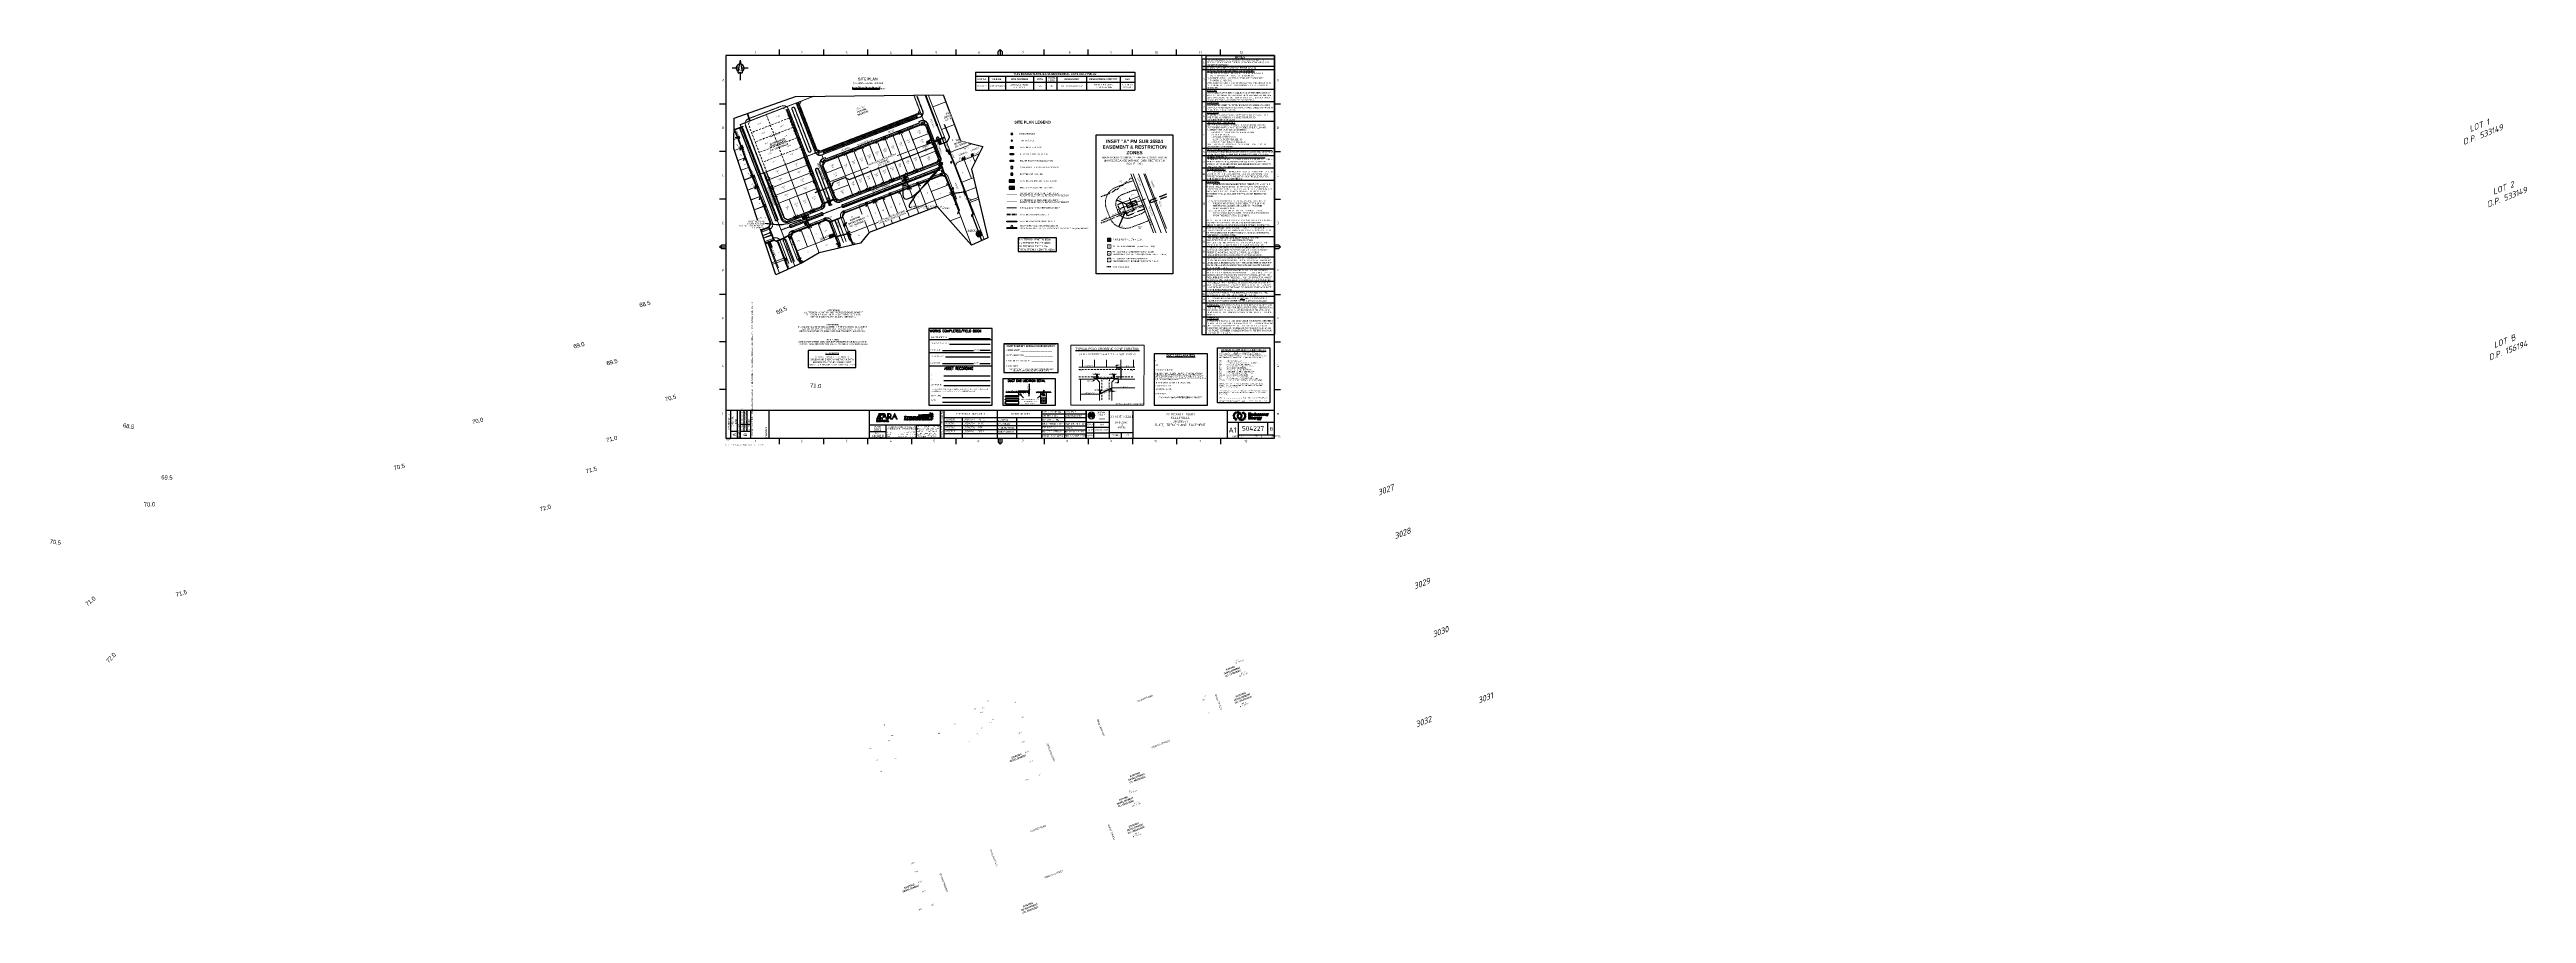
# Paper-space layout 'DTE- Site Plan' of a CAD drawing. Header units: metres. Extents: x -1022 to 2658, y -700 to 584.
# The model-space entities are those that its viewports show. They can reach past a viewport. Long polylines and large blocks are cut down to what shows.
import ezdxf
from ezdxf import colors
from ezdxf.entities.mleader import LeaderData, LeaderLine
from ezdxf.enums import TextEntityAlignment as Align
from ezdxf.math import Vec2, Vec3

# ---------------------------------------------------------------- set-up
doc = ezdxf.new("R2010")
doc.units = ezdxf.units.M
for name, pattern in [('A', [0]), ('Cable Exist UG', [8.2, 4, -1.2, 1.8, -1.2]), ('CENTER', [2, 1.25, -0.25, 0.25, -0.25]), ('CENTERX2', [4, 2.5, -0.5, 0.5, -0.5]), ('Dash', [5, 3, -2]), ('DASHDOT2', [0.5, 0.25, -0.125, 0, -0.125]), ('DASHED', [0.75, 0.5, -0.25]), ('IE Trench LV', [6.5, 5, -1.5]), ('IECLCENT', [15.5, 9.5, -2, 2, -2]), ('PHANTOM', [2.5, 1.25, -0.25, 0.25, -0.25, 0.25, -0.25]), ('PHANTOM2', [1.25, 0.625, -0.125, 0.125, -0.125, 0.125, -0.125])]:
    doc.linetypes.add(name, pattern=pattern)
doc.layers.get('0').update_dxf_attribs({"color": 6})
for name, color, linetype in [('_User Contours', 6, 'Continuous'), ('_User D-BOB', 7, 'DASHED'), ('_User D-LOT', 1, 'Continuous'), ('_User D-LOTNO', 2, 'Continuous'), ('_User D-STAGE', 253, 'Dash'), ('_User D-TEXT-050', 3, 'Continuous'), ('_User HV Trench Length', 10, 'Continuous'), ('D-CONT-LBL', 2, 'Continuous'), ('D-LOTNO', 2, 'Continuous'), ('Duct_SP_EXT', 7, 'Continuous'), ('Duct_SP_NEW', 2, 'Continuous'), ('Equip_HV_NEW', 2, 'Continuous'), ('Equip_SP_HV_EXT', 7, 'Continuous'), ('Notes', 7, 'Continuous'), ('Notes_SP_MISC', 7, 'Continuous'), ('Notes_SP_NEW', 2, 'Continuous'), ('Services_SP_NEW_UG', 2, 'Continuous'), ('Span_SP_MISC', 7, 'Continuous'), ('Sub_SP_EXT', 7, 'Continuous'), ('Sub_SP_NEW', 2, 'Continuous'), ('Sub_SP_TR_HV_LV_EXT', 7, 'Continuous'), ('SupportsOH_SP_TR_HV_LV_SL_EXT', 7, 'Continuous'), ('SupportsUG_SP_EXT', 7, 'Continuous'), ('SupportsUG_SP_LV_EXT', 7, 'Continuous'), ('SupportsUG_SP_LV_NEW', 2, 'Continuous'), ('SupportsUG_SP_LV_SL_EXT', 7, 'Continuous'), ('SupportsUG_SP_LV_SL_NEW', 2, 'Continuous'), ('Trench_SP_EXT', 7, 'Continuous')]:
    doc.layers.add(name, color=color, linetype=linetype)
for name, color, linetype, lineweight, true_color in [('_User D-FOOTPATH', 7, 'Continuous', 0, 0x969696), ('_User D-LIP', 7, 'Continuous', 0, 0x969696), ('_User D-NKL', 7, 'Continuous', 0, 0x969696), ('_User Driveway', 7, 'Dash', 0, 0x969696), ('_User E-CHAINAGE', 7, 'Continuous', 0, 0x969696), ('_User E-KERB', 7, 'Continuous', 0, 0x969696), ('_User E-LIP', 7, 'Continuous', 0, 0x969696), ('_User E-LOT', 7, 'Continuous', 0, 0x969696), ('_User E-LOTNO', 7, 'Continuous', 0, 0x969696), ('_User F-FOOTPATH', 7, 'DASHED', 0, 0x969696), ('_User F-KERB', 7, 'DASHED', 0, 0x969696), ('_User F-LIP', 7, 'DASHED', 0, 0x969696), ('_User F-LOT', 7, 'DASHED', 0, 0x969696), ('_User F-LOTNO', 7, 'Continuous', 0, 0x969696), ('_User Proposed Development Boundary', 7, 'DASHED', 0, 0x969696), ('_User WAE', 1, 'Continuous', 20, 0xff0000)]:
    doc.layers.add(name, color=color, linetype=linetype, lineweight=lineweight, true_color=true_color)
for name, color, linetype, lineweight in [('Cadastre Developer_SP_EXT', 9, 'Continuous', 5), ('Cadastre Developer_SP_NEW', 2, 'Continuous', 5), ('Cadastre Land Parcels_SP_EXT', 9, 'Continuous', 5), ('Trench_SP_NEW', 7, 'Continuous', 70)]:
    doc.layers.add(name, color=color, linetype=linetype, lineweight=lineweight)
doc.layers.add('UNKNOWN_FEATURES', color=1, linetype='DASHED', plot=False)
doc.layers.add('Viewports', color=6, linetype='Continuous', plot=False)
doc.styles.add('ARIAL', font='arial.ttf', dxfattribs={"height": 2})
doc.styles.add('ARIAL NARROW', font='ARIALN.TTF')
doc.styles.add('ARIALBOLD', font='arialbd.ttf')
doc.styles.add('COLUMN_LABEL', font='arial.ttf')
doc.styles.add('Elec', font='romand__.ttf')
doc.styles.add('iecARIAL', font='arial.ttf', dxfattribs={"height": 2})
doc.styles.add('iecISOCP', font='isocp.shx')
doc.styles.add('iecNAME', font='times.ttf')
doc.styles.add('iecTimesNewRoman', font='times.ttf')
doc.styles.add('ieISOCP', font='isocp.shx')
doc.styles.add('IESYMBOL1', font='isocp.shx')
doc.styles.add('ISOCP ITALIC', font='isocp.shx', dxfattribs={"oblique": 20})
doc.styles.add('POLE_LABEL', font='arial.ttf')
doc.styles.get("Standard").update_dxf_attribs({"font": 'arial.ttf'})
doc.styles.add('SWG_LABEL', font='arial.ttf')
doc.styles.add('SWITCH_LABEL', font='arial.ttf', dxfattribs={"height": 2.5})
doc.styles.add('TECHNIC', font='technic_.ttf')
doc.linetypes.add('Cable New UG', pattern='A,7,-0.25,["x",Standard,S=2,R=0,X=0.2,Y=-0.8],-2.1', length=9.35)
doc.linetypes.add('IE Trench HV', pattern='A,7,-0.2,["/",Standard,S=3,R=0,X=0,Y=-1.4],-2.5', length=9.7)
doc.dimstyles.new('GISCAD Dim Style', dxfattribs={"dimtxt": 2.5, "dimasz": 3, "dimexe": 1.25, "dimexo": 0.625, "dimtad": 1, "dimtoh": 1, "dimdec": 1, "dimtxsty": 'ARIAL', "dimcen": 2.5, "dimadec": 0, "dimazin": 0, "dimtfac": 1, "dimtdec": 1, "dimtmove": 0, "dimatfit": 3, "dimfxl": 1.25, "dimarcsym": 0})
doc.dimstyles.get("Standard").update_dxf_attribs({"dimtxt": 0.18, "dimasz": 0.18, "dimexe": 0.18, "dimexo": 0.0625, "dimgap": 0.09, "dimtad": 0, "dimtih": 1, "dimtoh": 1, "dimdec": 4, "dimzin": 0, "dimdsep": 46, "dimtxsty": 'Standard', "dimcen": 0.09, "dimadec": 0, "dimazin": 0, "dimtfac": 1, "dimtdec": 4, "dimtofl": 0, "dimtmove": 0, "dimatfit": 3, "dimfxl": 1, "dimtolj": 1, "dimtzin": 0, "dimarcsym": 0})

# ---------------------------------------------------------------- blocks, each defined once
blk = doc.blocks.new('NorthPnt 11(NP11)')
for p, q in [((-19.7, 0), (-3.5, 0)), ((-0.1, -10.9), (-0.1, -30.8)), ((3.3, 0), (19.7, 0))]:
    blk.add_line(p, q)
for points in [[(-0.1, 18.8), (-5.4, -10.7, 0.877048), (-2.3, -11.9, -0.1543), (-0.1, -10.9, 0.090511)], [(-0.1, 18.8), (5.3, -10.7, -0.877048), (2.1, -11.9, 0.1543), (-0.1, -10.9, -0.090511)]]:
    blk.add_lwpolyline(points, format="xyb")
for start, end in [(100.5988, 238.86433), (300.09942, 80.43745)]:
    blk.add_arc((0, 0), 9.64, start, end)
at = {"color": 7, "style": 'iecNAME'}
blk.add_text('N', height=5.02, dxfattribs=at).set_placement((-2.6, -7.8))
blk = doc.blocks.new('A$C30A46249')
at = {"color": 7, "lineweight": -3, "insert": (6.9, 5), "char_height": 1.79, "attachment_point": 7, "line_spacing_factor": 1.2}
blk.add_mtext('{\\fCalibri|b0|i0|c0|p34;\\C256;Cadastre: \\fMS Gothic|b0|i0|c128|p49;\\C250;\\c2236962;Ⓒ\\fMS Gothic|b0|i0|c0|p49; \\fCalibri|b0|i0|c0|p34;\\C256;Land and Property Information 2016}', dxfattribs=at)
blk = doc.blocks.new('JPD_Duct')
at = {"linetype": 'Continuous'}
blk.add_hatch(color=18, dxfattribs=at).paths.add_polyline_path([(-7.5, 0.75), (-7.5, -0.75), (7.5, -0.75), (7.5, 0.75)])
at = {"color": 18, "linetype": 'Continuous'}
blk.add_lwpolyline([(-7.5, 0.75), (7.5, 0.75), (7.5, -0.75), (-7.5, -0.75)], close=True, dxfattribs=at)
blk = doc.blocks.new('PILLAR_EXT')
blk.add_hatch(color=256).paths.add_polyline_path([(-2.475, 0.99), (-2.475, -0.99), (2.475, -0.99), (2.475, 0.99)])
blk.add_lwpolyline([(-2.475, -0.99), (2.475, -0.99), (2.475, 0.99), (-2.475, 0.99)], close=True)
for tag, p, flags in [('OWNED_BY', (0, -0.2), 9), ('STATE', (0, -0.4), 9), ('SUPPORT_TYPE', (0, -0.6), 9), ('STREETNAME', (0, -1.8), 9), ('SUBURB', (0, -2), 1), ('USAGE', (0, -0.8), 9), ('LEGEND', (0, -1), 9), ('LOCATION', (0, -1.2), 9), ('NOTES', (0, -1.4), 9), ('PARENT', (0, -1.6), 9)]:
    blk.add_attdef(tag, p, '', height=0.2, dxfattribs=dict(flags=flags))
at = {"style": 'ARIAL', "oblique": 15, "flags": 8}
blk.add_attdef('ASSET_NUM', (1.5, 3.5), '', height=2, dxfattribs=at)
blk = doc.blocks.new('COLUMN_EXT')
blk.add_hatch(color=256).paths.add_polyline_path([(-1.5, 1.5), (-1.5, -1.5), (1.5, -1.5), (1.5, 1.5)])
blk.add_lwpolyline([(-1.5, -1.5), (1.5, -1.5), (1.5, 1.5), (-1.5, 1.5)], close=True)
at = {"style": 'COLUMN_LABEL', "oblique": 15, "flags": 8}
blk.add_attdef('ASSET_NUM', text='', height=2, rotation=180, dxfattribs=at).set_placement((2, 2), align=Align.MIDDLE_LEFT)
at = {"flags": 9}
for tag, style, p in [('STRUCTURE_PLANT_NUMBER', 'POLE_LABEL', (1.8, 0)), ('STREET_CODE', 'COLUMN_LABEL', (1.8, -0.2))]:
    blk.add_attdef(tag, text='', height=0.2, dxfattribs=dict(at, style=style)).set_placement(p, align=Align.MIDDLE_LEFT)
for tag, p in [('COLUMN_TYPE', (1.8, -0.4)), ('OWNED_BY', (1.8, -0.6)), ('STATE', (1.8, -0.8)), ('USAGE', (1.8, -1)), ('LEGEND', (1.8, -1.2)), ('LOCATION', (1.8, -1.4)), ('STREETNAME', (1.8, -1.6)), ('SUBURB', (1.8, -1.8)), ('NOTES', (1.8, -2))]:
    blk.add_attdef(tag, text='', height=0.2, dxfattribs=at).set_placement(p, align=Align.MIDDLE_LEFT)
at = {"flags": 1}
blk.add_attdef('Z', (1.8, -2.4), '', height=0.2, dxfattribs=at)
blk = doc.blocks.new('PILLAR_NEW')
blk.add_wipeout([(-2.5, 1), (2.5, 1), (2.5, -1), (-2.5, -1)])
at = {"lineweight": -3}
blk.add_lwpolyline([(-2.5, 1), (2.5, 1), (2.5, -1), (-2.5, -1)], close=True, dxfattribs=at)
for tag, height, flags, p in [('STREET_CODE', 0.2, 9, (1.5, 2)), ('OWNED_BY', 0.2, 9, (1.5, 1.8)), ('OPERATED_BY', 0.2, 9, (1.5, 1.6)), ('MAINTAINED_BY', 0.2, 9, (1.5, 1.4)), ('STATE', 0.2, 9, (1.5, 1.2)), ('SUPPORT_TYPE', 0.2, 9, (1.5, 1)), ('USAGE', 0.2, 9, (1.5, 0.8)), ('LEGEND', 0.2, 9, (1.5, 0.6)), ('PARENT', 0.2, 9, (1.5, 0.4)), ('SUBURB', 0.2, 9, (1.5, 0.2)), ('STREETNAME', 0.2, 9, (1.5, 0)), ('ASSET_NUM', 2.5, 9, (2, 4)), ('LOCATION', 0.2, 9, (1.5, -0.2)), ('NOTES', 0.2, 9, (1.5, -0.4)), ('Z', 0.2, 1, (1.5, -0.6))]:
    blk.add_attdef(tag, text='', height=height, dxfattribs=dict(flags=flags)).set_placement(p, align=Align.MIDDLE_LEFT)
blk = doc.blocks.new('DUCT_INDICATOR')
at = {"color": 7, "lineweight": 9, "flags": 1}
blk.add_attdef('Z', (0, 0), '', height=0.2, dxfattribs=at)
at = {"color": 8, "linetype": 'Continuous', "lineweight": 15, "ltscale": 0.1}
blk.add_wipeout([(2.2, 0), (2.2, 0.1), (2.2, 0.3), (2.2, 0.4), (2.2, 0.5), (2.1, 0.7), (2.1, 0.8), (2, 1), (1.9, 1.1), (1.9, 1.3), (1.8, 1.4), (1.6, 1.6), (1.6, 1.6), (1.5, 1.7), (1.4, 1.7), (1.3, 1.8), (1.3, 1.9), (1.2, 1.9), (1.1, 2), (1, 2), (1, 2), (1, 2), (0.9, 2), (0.9, 2.1), (0.9, 2.1), (0.9, 2.1), (0.8, 2.1), (0.8, 2.1), (0.8, 2.1), (0.7, 2.1), (0.7, 2.1), (0.6, 2.2), (0.6, 2.2), (0.6, 2.2), (0.5, 2.2), (0.5, 2.2), (0.5, 2.2), (0.4, 2.2), (0.4, 2.2), (0.3, 2.2), (0.3, 2.2), (0.2, 2.2), (0.2, 2.2), (0.1, 2.2), (0, 2.2), (0, 2.2), (0, 2.2), (-0.1, 2.2), (-0.2, 2.2), (-0.2, 2.2), (-0.3, 2.2), (-0.3, 2.2), (-0.4, 2.2), (-0.4, 2.2), (-0.5, 2.2), (-0.5, 2.2), (-0.5, 2.2), (-0.6, 2.2), (-0.6, 2.2), (-0.6, 2.2), (-0.7, 2.1), (-0.7, 2.1), (-0.8, 2.1), (-0.8, 2.1), (-0.8, 2.1), (-0.9, 2.1), (-0.9, 2.1), (-0.9, 2.1), (-0.9, 2), (-1, 2), (-1, 2), (-1, 2), (-1.1, 2), (-1.2, 1.9), (-1.3, 1.9), (-1.3, 1.8), (-1.4, 1.7), (-1.5, 1.7), (-1.6, 1.6), (-1.6, 1.6), (-1.8, 1.4), (-1.9, 1.3), (-1.9, 1.1), (-2, 1), (-2.1, 0.8), (-2.1, 0.7), (-2.2, 0.5), (-2.2, 0.4), (-2.2, 0.3), (-2.3, 0.1), (-2.3, 0), (-2.3, -0.1), (-2.2, -0.3), (-2.2, -0.4), (-2.2, -0.5), (-2.1, -0.7), (-2.1, -0.8), (-2, -1), (-1.9, -1.1), (-1.9, -1.3), (-1.8, -1.4), (-1.6, -1.6), (-1.6, -1.6), (-1.5, -1.7), (-1.4, -1.7), (-1.3, -1.8), (-1.3, -1.9), (-1.2, -1.9), (-1.1, -2), (-1, -2), (-1, -2), (-1, -2), (-0.9, -2), (-0.9, -2.1), (-0.9, -2.1), (-0.9, -2.1), (-0.8, -2.1), (-0.8, -2.1), (-0.8, -2.1), (-0.7, -2.1), (-0.7, -2.1), (-0.6, -2.2), (-0.6, -2.2), (-0.6, -2.2), (-0.5, -2.2), (-0.5, -2.2), (-0.5, -2.2), (-0.4, -2.2), (-0.4, -2.2), (-0.3, -2.2), (-0.3, -2.2), (-0.2, -2.2), (-0.2, -2.2), (-0.1, -2.3), (0, -2.3), (0, -2.3), (0, -2.3), (0.1, -2.3), (0.2, -2.2), (0.2, -2.2), (0.3, -2.2), (0.3, -2.2), (0.4, -2.2), (0.4, -2.2), (0.5, -2.2), (0.5, -2.2), (0.5, -2.2), (0.6, -2.2), (0.6, -2.2), (0.6, -2.2), (0.7, -2.1), (0.7, -2.1), (0.8, -2.1), (0.8, -2.1), (0.8, -2.1), (0.9, -2.1), (0.9, -2.1), (0.9, -2.1), (0.9, -2), (1, -2), (1, -2), (1, -2), (1.1, -2), (1.2, -1.9), (1.3, -1.9), (1.3, -1.8), (1.4, -1.7), (1.5, -1.7), (1.6, -1.6), (1.6, -1.6), (1.8, -1.4), (1.9, -1.3), (1.9, -1.1), (2, -1), (2.1, -0.8), (2.1, -0.7), (2.2, -0.5), (2.2, -0.4), (2.2, -0.3), (2.2, -0.1)], dxfattribs=at)
at = {"color": 7, "lineweight": 9}
blk.add_circle((0, 0), 2.25, dxfattribs=at)
blk.add_attdef('CODE', text='', height=1.8, dxfattribs=at).set_placement((0, 0), align=Align.MIDDLE_CENTER)
blk = doc.blocks.new('COLUMN_NEW')
blk.add_wipeout([(-1.485, -1.485), (1.485, -1.485), (1.485, 1.485), (-1.485, 1.485)])
at = {"lineweight": -3}
blk.add_lwpolyline([(-1.485, -1.485), (1.485, -1.485), (1.485, 1.485), (-1.485, 1.485)], close=True, dxfattribs=at)
at = {"style": 'POLE_LABEL', "flags": 9}
blk.add_attdef('STRUCTURE_PLANT_NUMBER', text='', height=0.2, dxfattribs=at).set_placement((1.5, 0.242), align=Align.MIDDLE_LEFT)
for tag, height, flags, p in [('STREET_CODE', 0.2, 9, (1.5, 0)), ('ASSET_NUM', 2.15, 9, (2, 2)), ('Z', 0.2, 1, (1.5, -2.8)), ('OWNED_BY', 0.2, 9, (1.5, -0.4)), ('OPERATED_BY', 0.2, 9, (1.5, -0.6)), ('STATE', 0.2, 9, (1.5, -1)), ('SUBURB', 0.2, 9, (1.5, -1.8)), ('STREETNAME', 0.2, 9, (1.5, -2)), ('COLUMN_TYPE', 0.2, 9, (1.5, -0.2)), ('USAGE', 0.2, 9, (1.5, -1.2)), ('MAINTAINED_BY', 0.2, 9, (1.5, -0.8)), ('LEGEND', 0.2, 9, (1.5, -1.4)), ('PARENT', 0.2, 9, (1.5, -1.6)), ('LOCATION', 0.2, 9, (1.5, -2.2)), ('NOTES', 0.2, 9, (1.5, -2.4)), ('LABEL_ALIGNMENT', 0.2, 9, (1.5, -2.6))]:
    blk.add_attdef(tag, text='', height=height, dxfattribs=dict(flags=flags)).set_placement(p, align=Align.MIDDLE_LEFT)
blk = doc.blocks.new('EE_LOGO')
h = blk.add_hatch(color=7)
edge = h.paths.add_edge_path()
edge.add_spline(control_points=[(-25.3, 1.9), (-26.1, 2), (-26.7, 1.4), (-26.8, 0.7), (-26.8, -0.1), (-26.2, -0.7), (-25.5, -0.8), (-24.7, -0.8), (-24.1, -0.2), (-24.1, 0.5), (-24, 1.3), (-24.6, 1.9), (-25.3, 1.9)], knot_values=[0, 0, 0, 0, 1, 1, 1, 2, 2, 2, 3, 3, 3, 4, 4, 4, 4], degree=3, periodic=0)
h = blk.add_hatch(color=7)
edge = h.paths.add_edge_path()
edge.add_spline(control_points=[(-23.7, 4.5), (-24.3, 4.8), (-25.1, 4.6), (-25.5, 4), (-25.8, 3.4), (-25.6, 2.6), (-25, 2.2), (-24.4, 1.9), (-23.6, 2.1), (-23.3, 2.7), (-22.9, 3.3), (-23.1, 4.1), (-23.7, 4.5)], knot_values=[0, 0, 0, 0, 1, 1, 1, 2, 2, 2, 3, 3, 3, 4, 4, 4, 4], degree=3, periodic=0)
h = blk.add_hatch(color=7)
edge = h.paths.add_edge_path()
edge.add_spline(control_points=[(-21.1, 5.9), (-21.5, 6.4), (-22.2, 6.6), (-22.8, 6.2), (-23.4, 5.9), (-23.5, 5.1), (-23.2, 4.5), (-22.8, 4), (-22.1, 3.8), (-21.5, 4.2), (-20.9, 4.5), (-20.7, 5.3), (-21.1, 5.9)], knot_values=[0, 0, 0, 0, 1, 1, 1, 2, 2, 2, 3, 3, 3, 4, 4, 4, 4], degree=3, periodic=0)
h = blk.add_hatch(color=7)
edge = h.paths.add_edge_path()
edge.add_spline(control_points=[(-19.4, 2.1), (-19.9, 2.2), (-20.4, 1.8), (-20.6, 1.3), (-20.7, 0.8), (-20.3, 0.3), (-19.8, 0.2), (-19.3, 0.1), (-18.8, 0.4), (-18.7, 0.9), (-18.6, 1.4), (-18.9, 1.9), (-19.4, 2.1)], knot_values=[0, 0, 0, 0, 1, 1, 1, 2, 2, 2, 3, 3, 3, 4, 4, 4, 4], degree=3, periodic=0)
h = blk.add_hatch(color=7)
edge = h.paths.add_edge_path()
edge.add_spline(control_points=[(-18.3, 5.9), (-18.3, 6.5), (-18.9, 7), (-19.5, 6.9), (-20.2, 6.8), (-20.6, 6.3), (-20.6, 5.6), (-20.5, 5), (-20, 4.5), (-19.3, 4.6), (-18.7, 4.7), (-18.2, 5.2), (-18.3, 5.9)], knot_values=[0, 0, 0, 0, 1, 1, 1, 2, 2, 2, 3, 3, 3, 4, 4, 4, 4], degree=3, periodic=0)
h = blk.add_hatch(color=7)
edge = h.paths.add_edge_path()
edge.add_spline(control_points=[(-15.9, 4.9), (-15.9, 4.3), (-16.4, 3.8), (-17, 3.8), (-17.6, 3.8), (-18.1, 4.3), (-18.1, 4.9), (-18.1, 5.5), (-17.6, 5.9), (-17, 5.9), (-16.4, 5.9), (-15.9, 5.5), (-15.9, 4.9)], knot_values=[0, 0, 0, 0, 1, 1, 1, 2, 2, 2, 3, 3, 3, 4, 4, 4, 4], degree=3, periodic=0)
edge = h.paths.add_edge_path()
edge.add_spline(control_points=[(-18.3, 4), (-18.8, 4.1), (-19.3, 3.8), (-19.4, 3.2), (-19.5, 2.7), (-19.2, 2.2), (-18.7, 2.1), (-18.2, 2), (-17.7, 2.3), (-17.6, 2.8), (-17.5, 3.4), (-17.8, 3.9), (-18.3, 4)], knot_values=[0, 0, 0, 0, 1, 1, 1, 2, 2, 2, 3, 3, 3, 4, 4, 4, 4], degree=3, periodic=0)
h = blk.add_hatch(color=7)
edge = h.paths.add_edge_path()
edge.add_spline(control_points=[(-14.6, 2.4), (-14.2, 2.7), (-14.1, 3.4), (-14.5, 3.8), (-14.9, 4.3), (-15.6, 4.3), (-16, 3.9), (-16.4, 3.5), (-16.5, 2.9), (-16.1, 2.4), (-15.7, 2), (-15, 2), (-14.6, 2.4)], knot_values=[0, 0, 0, 0, 1, 1, 1, 2, 2, 2, 3, 3, 3, 4, 4, 4, 4], degree=3, periodic=0)
edge = h.paths.add_edge_path()
edge.add_spline(control_points=[(-15.9, 4.9), (-15.9, 4.3), (-16.4, 3.8), (-17, 3.8), (-17.6, 3.8), (-18.1, 4.3), (-18.1, 4.9), (-18.1, 5.5), (-17.6, 5.9), (-17, 5.9), (-16.4, 5.9), (-15.9, 5.5), (-15.9, 4.9)], knot_values=[0, 0, 0, 0, 1, 1, 1, 2, 2, 2, 3, 3, 3, 4, 4, 4, 4], degree=3, periodic=0)
h = blk.add_hatch(color=7)
edge = h.paths.add_edge_path()
edge.add_spline(control_points=[(-15.9, 4.9), (-15.9, 4.3), (-16.4, 3.8), (-17, 3.8), (-17.6, 3.8), (-18.1, 4.3), (-18.1, 4.9), (-18.1, 5.5), (-17.6, 5.9), (-17, 5.9), (-16.4, 5.9), (-15.9, 5.5), (-15.9, 4.9)], knot_values=[0, 0, 0, 0, 1, 1, 1, 2, 2, 2, 3, 3, 3, 4, 4, 4, 4], degree=3, periodic=0)
edge = h.paths.add_edge_path(flags=16)
edge.add_spline(control_points=[(-15.9, 4.9), (-15.9, 4.3), (-16.4, 3.8), (-17, 3.8), (-17.6, 3.8), (-18.1, 4.3), (-18.1, 4.9), (-18.1, 5.5), (-17.6, 5.9), (-17, 5.9), (-16.4, 5.9), (-15.9, 5.5), (-15.9, 4.9)], knot_values=[0, 0, 0, 0, 1, 1, 1, 2, 2, 2, 3, 3, 3, 4, 4, 4, 4], degree=3, periodic=0)
h = blk.add_hatch(color=7)
edge = h.paths.add_edge_path()
edge.add_spline(control_points=[(-13.9, 0.2), (-13.4, 0.3), (-13.1, 0.9), (-13.2, 1.4), (-13.4, 1.9), (-13.9, 2.2), (-14.4, 2.1), (-15, 2), (-15.3, 1.4), (-15.2, 0.9), (-15, 0.4), (-14.5, 0), (-13.9, 0.2)], knot_values=[0, 0, 0, 0, 1, 1, 1, 2, 2, 2, 3, 3, 3, 4, 4, 4, 4], degree=3, periodic=0)
h = blk.add_hatch(color=7)
edge = h.paths.add_edge_path()
edge.add_spline(control_points=[(-9.9, 4.9), (-9.9, 4), (-10.6, 3.4), (-11.4, 3.4), (-12.3, 3.4), (-13, 4), (-13, 4.9), (-13, 5.7), (-12.3, 6.4), (-11.4, 6.4), (-10.6, 6.4), (-9.9, 5.7), (-9.9, 4.9)], knot_values=[0, 0, 0, 0, 1, 1, 1, 2, 2, 2, 3, 3, 3, 4, 4, 4, 4], degree=3, periodic=0)
h = blk.add_hatch(color=7)
edge = h.paths.add_edge_path()
edge.add_spline(control_points=[(-8.6, 1.1), (-7.8, 1.4), (-7.5, 2.3), (-7.8, 3), (-8.1, 3.7), (-9, 4.1), (-9.7, 3.7), (-10.4, 3.4), (-10.7, 2.6), (-10.4, 1.9), (-10.1, 1.1), (-9.3, 0.8), (-8.6, 1.1)], knot_values=[0, 0, 0, 0, 1, 1, 1, 2, 2, 2, 3, 3, 3, 4, 4, 4, 4], degree=3, periodic=0)
h = blk.add_hatch(color=7)
edge = h.paths.add_edge_path()
edge.add_spline(control_points=[(-8.7, -1.9), (-7.9, -2), (-7.3, -1.4), (-7.2, -0.6), (-7.2, 0.1), (-7.8, 0.7), (-8.5, 0.8), (-9.3, 0.8), (-9.9, 0.3), (-9.9, -0.5), (-10, -1.2), (-9.4, -1.9), (-8.7, -1.9)], knot_values=[0, 0, 0, 0, 1, 1, 1, 2, 2, 2, 3, 3, 3, 4, 4, 4, 4], degree=3, periodic=0)
h = blk.add_hatch(color=7)
edge = h.paths.add_edge_path()
edge.add_spline(control_points=[(-3.9, 0.4), (-3.9, 0.4), (-3.9, 4.3), (-3.9, 4.3), (-3.9, 4.3), (-3.9, 4.9), (-3.3, 4.9), (-2.7, 4.9), (-0.5, 4.9), (-0.5, 4.9), (-0.5, 4.9), (-0.5, 4), (-0.5, 4), (-0.5, 4), (-2.9, 4), (-2.9, 4), (-2.9, 4), (-2.9, 3.1), (-2.9, 3.1), (-2.9, 3.1), (-0.8, 3.1), (-0.8, 3.1), (-0.8, 3.1), (-0.8, 2.2), (-0.8, 2.2), (-0.8, 2.2), (-2.9, 2.2), (-2.9, 2.2), (-2.9, 2.2), (-2.9, 1.3), (-2.9, 1.3), (-2.9, 1.3), (-0.5, 1.3), (-0.5, 1.3), (-0.5, 1.3), (-0.5, 0.4), (-0.5, 0.4), (-0.5, 0.4), (-3.9, 0.4), (-3.9, 0.4)], knot_values=[0, 0, 0, 0, 1, 1, 1, 2, 2, 2, 3, 3, 3, 4, 4, 4, 5, 5, 5, 6, 6, 6, 7, 7, 7, 8, 8, 8, 9, 9, 9, 10, 10, 10, 11, 11, 11, 12, 12, 12, 13, 13, 13, 13], degree=3, periodic=0)
h = blk.add_hatch(color=7)
edge = h.paths.add_edge_path()
edge.add_spline(control_points=[(1.9, 0.4), (1.9, 0.4), (1.9, 2.3), (1.9, 2.3), (1.9, 2.8), (1.7, 3), (1.4, 3), (1, 3), (0.8, 2.8), (0.8, 2.3), (0.8, 2.3), (0.8, 0.4), (0.8, 0.4), (0.8, 0.4), (-0.2, 0.4), (-0.2, 0.4), (-0.2, 0.4), (-0.2, 3.2), (-0.2, 3.3), (-0.2, 3.3), (-0.2, 3.8), (0.4, 3.8), (0.8, 3.8), (0.8, 3.8), (0.8, 3.8), (0.8, 3.8), (0.8, 3.3), (0.8, 3.3), (1, 3.6), (1.3, 3.9), (1.8, 3.9), (2.5, 3.9), (2.9, 3.4), (2.9, 2.6), (2.9, 2.6), (2.9, 0.4), (2.9, 0.4), (2.9, 0.4), (1.9, 0.4), (1.9, 0.4)], knot_values=[0, 0, 0, 0, 1, 1, 1, 2, 2, 2, 3, 3, 3, 4, 4, 4, 5, 5, 5, 6, 6, 6, 7, 7, 7, 8, 8, 8, 9, 9, 9, 10, 10, 10, 11, 11, 11, 12, 12, 12, 13, 13, 13, 13], degree=3, periodic=0)
h = blk.add_hatch(color=7)
edge = h.paths.add_edge_path(flags=16)
edge.add_spline(control_points=[(5.8, 2.1), (5.8, 2.7), (5.4, 3.1), (5, 3.1), (4.5, 3.1), (4.2, 2.7), (4.2, 2.1), (4.2, 2.1), (4.2, 2.1), (4.2, 2.1), (4.2, 1.6), (4.5, 1.2), (5, 1.2), (5.4, 1.2), (5.8, 1.6), (5.8, 2.1), (5.8, 2.1), (5.8, 2.1), (5.8, 2.1)], knot_values=[0, 0, 0, 0, 1, 1, 1, 2, 2, 2, 3, 3, 3, 4, 4, 4, 5, 5, 5, 6, 6, 6, 6], degree=3, periodic=0)
edge = h.paths.add_edge_path()
edge.add_spline(control_points=[(5.8, 0.4), (5.8, 0.4), (5.8, 0.9), (5.8, 0.9), (5.6, 0.6), (5.2, 0.4), (4.7, 0.4), (3.9, 0.4), (3.2, 1), (3.2, 2.1), (3.2, 2.1), (3.2, 2.1), (3.2, 2.1), (3.2, 3.3), (3.9, 3.9), (4.7, 3.9), (5.2, 3.9), (5.6, 3.6), (5.8, 3.4), (5.8, 3.4), (5.8, 4.3), (5.8, 4.3), (5.8, 4.3), (5.8, 4.9), (6.3, 4.9), (6.7, 4.9), (6.7, 4.9), (6.7, 4.9), (6.7, 4.9), (6.7, 0.4), (6.7, 0.4), (6.7, 0.4), (5.8, 0.4), (5.8, 0.4)], knot_values=[0, 0, 0, 0, 1, 1, 1, 2, 2, 2, 3, 3, 3, 4, 4, 4, 5, 5, 5, 6, 6, 6, 7, 7, 7, 8, 8, 8, 9, 9, 9, 10, 10, 10, 11, 11, 11, 11], degree=3, periodic=0)
h = blk.add_hatch(color=7)
edge = h.paths.add_edge_path()
edge.add_spline(control_points=[(8.7, 3.9), (7.7, 3.9), (7, 3.1), (7, 2.1), (7, 2.1), (7, 2.1), (7, 2.1), (7, 1.1), (7.8, 0.4), (8.8, 0.4), (9.4, 0.4), (9.8, 0.6), (10.2, 1), (10.2, 1), (9.6, 1.5), (9.6, 1.5), (9.4, 1.2), (9.1, 1.1), (8.8, 1.1), (8.3, 1.1), (8, 1.5), (8, 1.9), (7.9, 2.2), (7.9, 2.3), (8, 2.4), (8, 2.8), (8.3, 3.1), (8.7, 3.1), (9.1, 3.1), (9.3, 2.8), (9.4, 2.4), (9.4, 2.4), (8.1, 2.4), (8.1, 2.4), (8.1, 2.4), (8.1, 1.8), (8.6, 1.8), (9.2, 1.8), (10.3, 1.8), (10.3, 1.8), (10.3, 1.9), (10.3, 1.9), (10.3, 2), (10.3, 2), (10.3, 2.1), (10.3, 2.1), (10.3, 3), (9.8, 3.9), (8.7, 3.9)], knot_values=[0, 0, 0, 0, 1, 1, 1, 2, 2, 2, 3, 3, 3, 4, 4, 4, 5, 5, 5, 6, 6, 6, 7, 7, 7, 8, 8, 8, 9, 9, 9, 10, 10, 10, 11, 11, 11, 12, 12, 12, 13, 13, 13, 14, 14, 14, 15, 15, 15, 16, 16, 16, 16], degree=3, periodic=0)
h = blk.add_hatch(color=7)
edge = h.paths.add_edge_path(flags=16)
edge.add_spline(control_points=[(12.7, 1.8), (12.5, 1.9), (12.3, 1.9), (12.1, 1.9), (11.7, 1.9), (11.4, 1.8), (11.4, 1.5), (11.4, 1.5), (11.4, 1.5), (11.4, 1.5), (11.4, 1.2), (11.6, 1), (11.9, 1), (12.4, 1), (12.7, 1.3), (12.7, 1.6), (12.7, 1.6), (12.7, 1.8), (12.7, 1.8)], knot_values=[0, 0, 0, 0, 1, 1, 1, 2, 2, 2, 3, 3, 3, 4, 4, 4, 5, 5, 5, 6, 6, 6, 6], degree=3, periodic=0)
edge = h.paths.add_edge_path()
edge.add_spline(control_points=[(12.7, 0.4), (12.7, 0.4), (12.7, 0.8), (12.7, 0.8), (12.4, 0.5), (12.1, 0.4), (11.7, 0.4), (11, 0.4), (10.5, 0.7), (10.5, 1.4), (10.5, 1.4), (10.5, 1.4), (10.5, 1.4), (10.5, 2.2), (11.1, 2.5), (11.9, 2.5), (12.2, 2.5), (12.4, 2.4), (12.7, 2.4), (12.7, 2.4), (12.7, 2.4), (12.7, 2.4), (12.7, 2.8), (12.4, 3.1), (12, 3.1), (11.6, 3.1), (11.3, 3), (11, 2.9), (11, 2.9), (10.8, 3.6), (10.8, 3.6), (11.2, 3.8), (11.5, 3.9), (12.1, 3.9), (13.1, 3.9), (13.6, 3.3), (13.6, 2.4), (13.6, 2.4), (13.6, 0.4), (13.6, 0.4), (13.6, 0.4), (12.7, 0.4), (12.7, 0.4)], knot_values=[0, 0, 0, 0, 1, 1, 1, 2, 2, 2, 3, 3, 3, 4, 4, 4, 5, 5, 5, 6, 6, 6, 7, 7, 7, 8, 8, 8, 9, 9, 9, 10, 10, 10, 11, 11, 11, 12, 12, 12, 13, 13, 13, 14, 14, 14, 14], degree=3, periodic=0)
h = blk.add_hatch(color=7)
edge = h.paths.add_edge_path()
edge.add_spline(control_points=[(15.7, 0.4), (15.7, 0.4), (14.8, 0.4), (14.8, 0.4), (14.8, 0.4), (13.5, 3.8), (13.5, 3.8), (13.5, 3.8), (14.5, 3.8), (14.5, 3.8), (14.5, 3.8), (15.3, 1.6), (15.3, 1.6), (15.3, 1.6), (15.9, 3.3), (15.9, 3.3), (15.9, 3.3), (16, 3.8), (16.4, 3.8), (16.8, 3.8), (17, 3.8), (17, 3.8), (17, 3.8), (15.7, 0.4), (15.7, 0.4)], knot_values=[0, 0, 0, 0, 1, 1, 1, 2, 2, 2, 3, 3, 3, 4, 4, 4, 5, 5, 5, 6, 6, 6, 7, 7, 7, 8, 8, 8, 8], degree=3, periodic=0)
h = blk.add_hatch(color=7)
edge = h.paths.add_edge_path(flags=16)
edge.add_spline(control_points=[(19.5, 2.2), (19.5, 2.7), (19.2, 3.1), (18.6, 3.1), (18.1, 3.1), (17.7, 2.7), (17.7, 2.2), (17.7, 2.2), (17.7, 2.2), (17.7, 2.2), (17.7, 1.7), (18.1, 1.2), (18.6, 1.2), (19.2, 1.2), (19.5, 1.6), (19.5, 2.1), (19.5, 2.1), (19.5, 2.2), (19.5, 2.2)], knot_values=[0, 0, 0, 0, 1, 1, 1, 2, 2, 2, 3, 3, 3, 4, 4, 4, 5, 5, 5, 6, 6, 6, 6], degree=3, periodic=0)
edge = h.paths.add_edge_path()
edge.add_spline(control_points=[(18.6, 0.4), (17.6, 0.4), (16.8, 1.2), (16.8, 2.1), (16.8, 2.1), (16.8, 2.2), (16.8, 2.2), (16.8, 3.1), (17.6, 3.9), (18.6, 3.9), (19.7, 3.9), (20.5, 3.1), (20.5, 2.2), (20.5, 2.2), (20.5, 2.2), (20.5, 2.2), (20.5, 1.2), (19.7, 0.4), (18.6, 0.4)], knot_values=[0, 0, 0, 0, 1, 1, 1, 2, 2, 2, 3, 3, 3, 4, 4, 4, 5, 5, 5, 6, 6, 6, 6], degree=3, periodic=0)
h = blk.add_hatch(color=7)
edge = h.paths.add_edge_path()
edge.add_spline(control_points=[(22.9, 0.4), (22.9, 0.4), (22.9, 0.9), (22.9, 0.9), (22.6, 0.6), (22.4, 0.4), (21.9, 0.4), (21.1, 0.4), (20.7, 0.9), (20.7, 1.6), (20.7, 1.6), (20.7, 3.2), (20.7, 3.3), (20.7, 3.3), (20.7, 3.8), (21.3, 3.8), (21.7, 3.8), (21.7, 3.8), (21.7, 3.8), (21.7, 3.8), (21.7, 1.9), (21.7, 1.9), (21.7, 1.5), (21.9, 1.2), (22.3, 1.2), (22.6, 1.2), (22.9, 1.5), (22.9, 1.9), (22.9, 1.9), (22.9, 3.2), (22.9, 3.3), (22.9, 3.3), (22.9, 3.8), (23.4, 3.8), (23.8, 3.8), (23.8, 3.8), (23.8, 3.8), (23.8, 3.8), (23.8, 0.4), (23.8, 0.4), (23.8, 0.4), (22.9, 0.4), (22.9, 0.4)], knot_values=[0, 0, 0, 0, 1, 1, 1, 2, 2, 2, 3, 3, 3, 4, 4, 4, 5, 5, 5, 6, 6, 6, 7, 7, 7, 8, 8, 8, 9, 9, 9, 10, 10, 10, 11, 11, 11, 12, 12, 12, 13, 13, 13, 14, 14, 14, 14], degree=3, periodic=0)
h = blk.add_hatch(color=7)
edge = h.paths.add_edge_path()
edge.add_spline(control_points=[(26.1, 2.9), (25.5, 2.9), (25.1, 2.5), (25.1, 1.7), (25.1, 1.7), (25.1, 0.4), (25.1, 0.4), (25.1, 0.4), (24.1, 0.4), (24.1, 0.4), (24.1, 0.4), (24.1, 3.2), (24.1, 3.3), (24.1, 3.3), (24.1, 3.8), (24.7, 3.8), (25.2, 3.8), (25.1, 3.8), (25.1, 3.8), (25.1, 3.8), (25.1, 3.1), (25.1, 3.1), (25.3, 3.6), (25.6, 3.9), (26.1, 3.9), (26.1, 3.9), (26.1, 2.9), (26.1, 2.9), (26.1, 2.9), (26.1, 2.9), (26.1, 2.9)], knot_values=[0, 0, 0, 0, 1, 1, 1, 2, 2, 2, 3, 3, 3, 4, 4, 4, 5, 5, 5, 6, 6, 6, 7, 7, 7, 8, 8, 8, 9, 9, 9, 10, 10, 10, 10], degree=3, periodic=0)
h = blk.add_hatch(color=7)
edge = h.paths.add_edge_path()
edge.add_spline(control_points=[(-25.4, -1.1), (-26.2, -1.4), (-26.5, -2.3), (-26.2, -3), (-25.9, -3.7), (-25, -4), (-24.3, -3.7), (-23.6, -3.4), (-23.3, -2.6), (-23.6, -1.8), (-23.9, -1.1), (-24.7, -0.8), (-25.4, -1.1)], knot_values=[0, 0, 0, 0, 1, 1, 1, 2, 2, 2, 3, 3, 3, 4, 4, 4, 4], degree=3, periodic=0)
h = blk.add_hatch(color=7)
edge = h.paths.add_edge_path()
edge.add_spline(control_points=[(-24.1, -4.8), (-24.1, -4), (-23.4, -3.3), (-22.6, -3.3), (-21.7, -3.3), (-21, -4), (-21, -4.8), (-21, -5.7), (-21.7, -6.4), (-22.6, -6.4), (-23.4, -6.4), (-24.1, -5.7), (-24.1, -4.8)], knot_values=[0, 0, 0, 0, 1, 1, 1, 2, 2, 2, 3, 3, 3, 4, 4, 4, 4], degree=3, periodic=0)
h = blk.add_hatch(color=7)
edge = h.paths.add_edge_path()
edge.add_spline(control_points=[(-20.1, -0.2), (-20.6, -0.3), (-20.9, -0.8), (-20.8, -1.4), (-20.6, -1.9), (-20.1, -2.2), (-19.5, -2.1), (-19, -1.9), (-18.7, -1.4), (-18.8, -0.9), (-19, -0.3), (-19.5, 0), (-20.1, -0.2)], knot_values=[0, 0, 0, 0, 1, 1, 1, 2, 2, 2, 3, 3, 3, 4, 4, 4, 4], degree=3, periodic=0)
h = blk.add_hatch(color=7)
edge = h.paths.add_edge_path()
edge.add_spline(control_points=[(-19.4, -2.3), (-19.8, -2.7), (-19.9, -3.4), (-19.5, -3.8), (-19.1, -4.3), (-18.4, -4.3), (-18, -3.9), (-17.6, -3.5), (-17.5, -2.9), (-17.9, -2.4), (-18.3, -2), (-19, -2), (-19.4, -2.3)], knot_values=[0, 0, 0, 0, 1, 1, 1, 2, 2, 2, 3, 3, 3, 4, 4, 4, 4], degree=3, periodic=0)
h = blk.add_hatch(color=7)
edge = h.paths.add_edge_path()
edge.add_spline(control_points=[(-18.1, -4.8), (-18.1, -4.2), (-17.6, -3.8), (-17, -3.8), (-16.4, -3.8), (-15.9, -4.2), (-15.9, -4.8), (-15.9, -5.4), (-16.4, -5.9), (-17, -5.9), (-17.6, -5.9), (-18.1, -5.4), (-18.1, -4.8)], knot_values=[0, 0, 0, 0, 1, 1, 1, 2, 2, 2, 3, 3, 3, 4, 4, 4, 4], degree=3, periodic=0)
h = blk.add_hatch(color=7)
edge = h.paths.add_edge_path()
edge.add_spline(control_points=[(-15.7, -4), (-15.2, -4.1), (-14.7, -3.7), (-14.6, -3.2), (-14.5, -2.7), (-14.8, -2.2), (-15.3, -2.1), (-15.8, -2), (-16.3, -2.3), (-16.4, -2.8), (-16.5, -3.3), (-16.2, -3.8), (-15.7, -4)], knot_values=[0, 0, 0, 0, 1, 1, 1, 2, 2, 2, 3, 3, 3, 4, 4, 4, 4], degree=3, periodic=0)
h = blk.add_hatch(color=7)
edge = h.paths.add_edge_path()
edge.add_spline(control_points=[(-15.7, -5.8), (-15.7, -6.5), (-15.1, -7), (-14.5, -6.9), (-13.8, -6.8), (-13.3, -6.3), (-13.4, -5.6), (-13.5, -5), (-14, -4.5), (-14.7, -4.6), (-15.3, -4.6), (-15.8, -5.2), (-15.7, -5.8)], knot_values=[0, 0, 0, 0, 1, 1, 1, 2, 2, 2, 3, 3, 3, 4, 4, 4, 4], degree=3, periodic=0)
h = blk.add_hatch(color=7)
edge = h.paths.add_edge_path()
edge.add_spline(control_points=[(-14.6, -2), (-14.1, -2.2), (-13.6, -1.8), (-13.4, -1.3), (-13.3, -0.8), (-13.7, -0.3), (-14.2, -0.2), (-14.7, -0.1), (-15.2, -0.4), (-15.3, -0.9), (-15.4, -1.4), (-15.1, -1.9), (-14.6, -2)], knot_values=[0, 0, 0, 0, 1, 1, 1, 2, 2, 2, 3, 3, 3, 4, 4, 4, 4], degree=3, periodic=0)
h = blk.add_hatch(color=7)
edge = h.paths.add_edge_path()
edge.add_spline(control_points=[(-12.9, -5.9), (-12.5, -6.4), (-11.8, -6.6), (-11.2, -6.2), (-10.6, -5.9), (-10.5, -5.1), (-10.8, -4.5), (-11.2, -4), (-11.9, -3.8), (-12.5, -4.2), (-13.1, -4.5), (-13.2, -5.3), (-12.9, -5.9)], knot_values=[0, 0, 0, 0, 1, 1, 1, 2, 2, 2, 3, 3, 3, 4, 4, 4, 4], degree=3, periodic=0)
h = blk.add_hatch(color=7)
edge = h.paths.add_edge_path()
edge.add_spline(control_points=[(-10.3, -4.4), (-9.7, -4.8), (-8.9, -4.6), (-8.5, -4), (-8.1, -3.4), (-8.4, -2.6), (-9, -2.2), (-9.6, -1.9), (-10.4, -2.1), (-10.7, -2.7), (-11.1, -3.3), (-10.9, -4.1), (-10.3, -4.4)], knot_values=[0, 0, 0, 0, 1, 1, 1, 2, 2, 2, 3, 3, 3, 4, 4, 4, 4], degree=3, periodic=0)
h = blk.add_hatch(color=7)
edge = h.paths.add_edge_path()
edge.add_spline(control_points=[(-3.9, -4.8), (-3.9, -4.8), (-3.9, -1), (-3.9, -1), (-3.9, -0.9), (-3.9, -0.4), (-3.3, -0.4), (-2.7, -0.4), (-0.5, -0.4), (-0.5, -0.4), (-0.5, -0.4), (-0.5, -1.3), (-0.5, -1.3), (-0.5, -1.3), (-2.9, -1.3), (-2.9, -1.3), (-2.9, -1.3), (-2.9, -2.2), (-2.9, -2.2), (-2.9, -2.2), (-0.8, -2.2), (-0.8, -2.2), (-0.8, -2.2), (-0.8, -3.1), (-0.8, -3.1), (-0.8, -3.1), (-2.9, -3.1), (-2.9, -3.1), (-2.9, -3.1), (-2.9, -4), (-2.9, -4), (-2.9, -4), (-0.5, -4), (-0.5, -4), (-0.5, -4), (-0.5, -4.8), (-0.5, -4.8), (-0.5, -4.8), (-3.9, -4.8), (-3.9, -4.8)], knot_values=[0, 0, 0, 0, 1, 1, 1, 2, 2, 2, 3, 3, 3, 4, 4, 4, 5, 5, 5, 6, 6, 6, 7, 7, 7, 8, 8, 8, 9, 9, 9, 10, 10, 10, 11, 11, 11, 12, 12, 12, 13, 13, 13, 13], degree=3, periodic=0)
h = blk.add_hatch(color=7)
edge = h.paths.add_edge_path()
edge.add_spline(control_points=[(1.9, -4.8), (1.9, -4.8), (1.9, -3), (1.9, -3), (1.9, -2.5), (1.7, -2.3), (1.4, -2.3), (1, -2.3), (0.8, -2.5), (0.8, -3), (0.8, -3), (0.8, -4.8), (0.8, -4.8), (0.8, -4.8), (-0.2, -4.8), (-0.2, -4.8), (-0.2, -4.8), (-0.2, -2.1), (-0.2, -2), (-0.2, -2), (-0.2, -1.5), (0.4, -1.5), (0.8, -1.5), (0.8, -1.5), (0.8, -1.5), (0.8, -1.5), (0.8, -1.9), (0.8, -1.9), (1, -1.7), (1.3, -1.4), (1.8, -1.4), (2.5, -1.4), (2.9, -1.9), (2.9, -2.7), (2.9, -2.7), (2.9, -4.8), (2.9, -4.8), (2.9, -4.8), (1.9, -4.8), (1.9, -4.8)], knot_values=[0, 0, 0, 0, 1, 1, 1, 2, 2, 2, 3, 3, 3, 4, 4, 4, 5, 5, 5, 6, 6, 6, 7, 7, 7, 8, 8, 8, 9, 9, 9, 10, 10, 10, 11, 11, 11, 12, 12, 12, 13, 13, 13, 13], degree=3, periodic=0)
h = blk.add_hatch(color=7)
edge = h.paths.add_edge_path()
edge.add_spline(control_points=[(4.9, -1.4), (3.9, -1.4), (3.2, -2.2), (3.2, -3.2), (3.2, -3.2), (3.2, -3.2), (3.2, -3.2), (3.2, -4.2), (3.9, -4.9), (5, -4.9), (5.6, -4.9), (6, -4.7), (6.3, -4.3), (6.3, -4.3), (5.8, -3.8), (5.8, -3.8), (5.5, -4), (5.3, -4.1), (5, -4.1), (4.5, -4.2), (4.2, -3.8), (4.1, -3.4), (4.1, -3.1), (4.1, -3), (4.1, -2.9), (4.2, -2.4), (4.5, -2.2), (4.9, -2.2), (5.3, -2.2), (5.5, -2.5), (5.6, -2.9), (5.6, -2.9), (4.3, -2.9), (4.3, -2.9), (4.3, -2.9), (4.3, -3.5), (4.8, -3.5), (5.3, -3.5), (6.5, -3.5), (6.5, -3.5), (6.5, -3.4), (6.5, -3.3), (6.5, -3.2), (6.5, -3.2), (6.5, -3.2), (6.5, -3.2), (6.5, -2.3), (6, -1.4), (4.9, -1.4)], knot_values=[0, 0, 0, 0, 1, 1, 1, 2, 2, 2, 3, 3, 3, 4, 4, 4, 5, 5, 5, 6, 6, 6, 7, 7, 7, 8, 8, 8, 9, 9, 9, 10, 10, 10, 11, 11, 11, 12, 12, 12, 13, 13, 13, 14, 14, 14, 15, 15, 15, 16, 16, 16, 16], degree=3, periodic=0)
h = blk.add_hatch(color=7)
edge = h.paths.add_edge_path()
edge.add_spline(control_points=[(8.8, -2.4), (8.1, -2.4), (7.7, -2.8), (7.7, -3.6), (7.7, -3.6), (7.7, -4.8), (7.7, -4.8), (7.7, -4.8), (6.8, -4.8), (6.8, -4.8), (6.8, -4.8), (6.8, -2.1), (6.8, -2), (6.8, -2), (6.8, -1.5), (7.3, -1.5), (7.7, -1.5), (7.7, -1.5), (7.7, -1.5), (7.7, -1.5), (7.7, -2.1), (7.7, -2.1), (7.9, -1.7), (8.2, -1.4), (8.8, -1.4), (8.8, -1.4), (8.8, -2.4), (8.8, -2.4), (8.8, -2.4), (8.8, -2.4), (8.8, -2.4)], knot_values=[0, 0, 0, 0, 1, 1, 1, 2, 2, 2, 3, 3, 3, 4, 4, 4, 5, 5, 5, 6, 6, 6, 7, 7, 7, 8, 8, 8, 9, 9, 9, 10, 10, 10, 10], degree=3, periodic=0)
h = blk.add_hatch(color=7)
edge = h.paths.add_edge_path(flags=16)
edge.add_spline(control_points=[(11.6, -3), (11.6, -2.5), (11.2, -2.2), (10.7, -2.2), (10.3, -2.2), (9.9, -2.5), (9.9, -3), (9.9, -3), (9.9, -3), (9.9, -3), (9.9, -3.5), (10.3, -3.8), (10.7, -3.8), (11.2, -3.8), (11.6, -3.4), (11.6, -3), (11.6, -3), (11.6, -3), (11.6, -3)], knot_values=[0, 0, 0, 0, 1, 1, 1, 2, 2, 2, 3, 3, 3, 4, 4, 4, 5, 5, 5, 6, 6, 6, 6], degree=3, periodic=0)
edge = h.paths.add_edge_path()
edge.add_spline(control_points=[(10.6, -5.9), (10.1, -5.9), (9.5, -5.7), (9.1, -5.5), (9.1, -5.5), (9.4, -4.8), (9.4, -4.8), (9.8, -5), (10.1, -5.1), (10.6, -5.1), (11.2, -5.1), (11.6, -4.8), (11.6, -4.2), (11.6, -4.2), (11.6, -4), (11.6, -4), (11.3, -4.4), (11, -4.6), (10.5, -4.6), (9.7, -4.6), (8.9, -4), (8.9, -3), (8.9, -3), (8.9, -3), (8.9, -3), (8.9, -2), (9.7, -1.4), (10.5, -1.4), (11, -1.4), (11.3, -1.6), (11.5, -1.9), (11.5, -1.9), (11.5, -1.5), (11.5, -1.5), (11.5, -1.5), (11.5, -1.5), (12, -1.5), (12.5, -1.5), (12.5, -2), (12.5, -2), (12.5, -2), (12.5, -4.1), (12.5, -4.1), (12.5, -5.4), (11.9, -5.9), (10.6, -5.9)], knot_values=[0, 0, 0, 0, 1, 1, 1, 2, 2, 2, 3, 3, 3, 4, 4, 4, 5, 5, 5, 6, 6, 6, 7, 7, 7, 8, 8, 8, 9, 9, 9, 10, 10, 10, 11, 11, 11, 12, 12, 12, 13, 13, 13, 14, 14, 14, 15, 15, 15, 15], degree=3, periodic=0)
h = blk.add_hatch(color=7)
edge = h.paths.add_edge_path()
edge.add_spline(control_points=[(14.8, -4.9), (14.6, -5.6), (14.3, -5.9), (13.7, -5.9), (13.4, -5.9), (13.1, -5.8), (12.9, -5.6), (12.9, -5.6), (13.2, -4.9), (13.2, -4.9), (13.3, -5), (13.5, -5.1), (13.6, -5.1), (13.8, -5.1), (13.9, -5), (13.9, -4.9), (13.9, -4.9), (12.6, -1.5), (12.6, -1.5), (12.6, -1.5), (13.6, -1.5), (13.6, -1.5), (13.6, -1.5), (14.4, -3.8), (14.4, -3.8), (14.4, -3.8), (15, -2), (15, -2), (15, -2), (15.1, -1.5), (15.5, -1.5), (15.9, -1.5), (16.1, -1.5), (16.1, -1.5), (16.1, -1.5), (14.8, -4.9), (14.8, -4.9)], knot_values=[0, 0, 0, 0, 1, 1, 1, 2, 2, 2, 3, 3, 3, 4, 4, 4, 5, 5, 5, 6, 6, 6, 7, 7, 7, 8, 8, 8, 9, 9, 9, 10, 10, 10, 11, 11, 11, 12, 12, 12, 12], degree=3, periodic=0)
at = {"color": 7, "lineweight": 0}
for points in [[(-15.1, 2.1), (-15.1, 2.1)], [(-18.9, -2.1), (-18.9, -2.1)]]:
    blk.add_lwpolyline(points, dxfattribs=at)
for points, knots in [([(-25.3, 1.9), (-26.1, 2), (-26.7, 1.4), (-26.8, 0.7), (-26.8, -0.1), (-26.2, -0.7), (-25.5, -0.8), (-24.7, -0.8), (-24.1, -0.2), (-24.1, 0.5), (-24, 1.3), (-24.6, 1.9), (-25.3, 1.9)], [0, 0, 0, 0, 1, 1, 1, 2, 2, 2, 3, 3, 3, 4, 4, 4, 4]), ([(-23.7, 4.5), (-24.3, 4.8), (-25.1, 4.6), (-25.5, 4), (-25.8, 3.4), (-25.6, 2.6), (-25, 2.2), (-24.4, 1.9), (-23.6, 2.1), (-23.3, 2.7), (-22.9, 3.3), (-23.1, 4.1), (-23.7, 4.5)], [0, 0, 0, 0, 1, 1, 1, 2, 2, 2, 3, 3, 3, 4, 4, 4, 4]), ([(-21.1, 5.9), (-21.5, 6.4), (-22.2, 6.6), (-22.8, 6.2), (-23.4, 5.9), (-23.5, 5.1), (-23.2, 4.5), (-22.8, 4), (-22.1, 3.8), (-21.5, 4.2), (-20.9, 4.5), (-20.7, 5.3), (-21.1, 5.9)], [0, 0, 0, 0, 1, 1, 1, 2, 2, 2, 3, 3, 3, 4, 4, 4, 4]), ([(-19.4, 2.1), (-19.9, 2.2), (-20.4, 1.8), (-20.6, 1.3), (-20.7, 0.8), (-20.3, 0.3), (-19.8, 0.2), (-19.3, 0.1), (-18.8, 0.4), (-18.7, 0.9), (-18.6, 1.4), (-18.9, 1.9), (-19.4, 2.1)], [0, 0, 0, 0, 1, 1, 1, 2, 2, 2, 3, 3, 3, 4, 4, 4, 4]), ([(-18.3, 5.9), (-18.3, 6.5), (-18.9, 7), (-19.5, 6.9), (-20.2, 6.8), (-20.6, 6.3), (-20.6, 5.6), (-20.5, 5), (-20, 4.5), (-19.3, 4.6), (-18.7, 4.7), (-18.2, 5.2), (-18.3, 5.9)], [0, 0, 0, 0, 1, 1, 1, 2, 2, 2, 3, 3, 3, 4, 4, 4, 4]), ([(-18.3, 4), (-18.8, 4.1), (-19.3, 3.8), (-19.4, 3.2), (-19.5, 2.7), (-19.2, 2.2), (-18.7, 2.1), (-18.2, 2), (-17.7, 2.3), (-17.6, 2.8), (-17.5, 3.4), (-17.8, 3.9), (-18.3, 4)], [0, 0, 0, 0, 1, 1, 1, 2, 2, 2, 3, 3, 3, 4, 4, 4, 4]), ([(-15.9, 4.9), (-15.9, 4.3), (-16.4, 3.8), (-17, 3.8), (-17.6, 3.8), (-18.1, 4.3), (-18.1, 4.9), (-18.1, 5.5), (-17.6, 5.9), (-17, 5.9), (-16.4, 5.9), (-15.9, 5.5), (-15.9, 4.9)], [0, 0, 0, 0, 1, 1, 1, 2, 2, 2, 3, 3, 3, 4, 4, 4, 4]), ([(-15.9, 4.9), (-15.9, 4.3), (-16.4, 3.8), (-17, 3.8), (-17.6, 3.8), (-18.1, 4.3), (-18.1, 4.9), (-18.1, 5.5), (-17.6, 5.9), (-17, 5.9), (-16.4, 5.9), (-15.9, 5.5), (-15.9, 4.9)], [0, 0, 0, 0, 1, 1, 1, 2, 2, 2, 3, 3, 3, 4, 4, 4, 4]), ([(-14.6, 2.4), (-14.2, 2.7), (-14.1, 3.4), (-14.5, 3.8), (-14.9, 4.3), (-15.6, 4.3), (-16, 3.9), (-16.4, 3.5), (-16.5, 2.9), (-16.1, 2.4), (-15.7, 2), (-15, 2), (-14.6, 2.4)], [0, 0, 0, 0, 1, 1, 1, 2, 2, 2, 3, 3, 3, 4, 4, 4, 4]), ([(-13.9, 0.2), (-13.4, 0.3), (-13.1, 0.9), (-13.2, 1.4), (-13.4, 1.9), (-13.9, 2.2), (-14.4, 2.1), (-15, 2), (-15.3, 1.4), (-15.2, 0.9), (-15, 0.4), (-14.5, 0), (-13.9, 0.2)], [0, 0, 0, 0, 1, 1, 1, 2, 2, 2, 3, 3, 3, 4, 4, 4, 4]), ([(-9.9, 4.9), (-9.9, 4), (-10.6, 3.4), (-11.4, 3.4), (-12.3, 3.4), (-13, 4), (-13, 4.9), (-13, 5.7), (-12.3, 6.4), (-11.4, 6.4), (-10.6, 6.4), (-9.9, 5.7), (-9.9, 4.9)], [0, 0, 0, 0, 1, 1, 1, 2, 2, 2, 3, 3, 3, 4, 4, 4, 4]), ([(-8.6, 1.1), (-7.8, 1.4), (-7.5, 2.3), (-7.8, 3), (-8.1, 3.7), (-9, 4.1), (-9.7, 3.7), (-10.4, 3.4), (-10.7, 2.6), (-10.4, 1.9), (-10.1, 1.1), (-9.3, 0.8), (-8.6, 1.1)], [0, 0, 0, 0, 1, 1, 1, 2, 2, 2, 3, 3, 3, 4, 4, 4, 4]), ([(-8.7, -1.9), (-7.9, -2), (-7.3, -1.4), (-7.2, -0.6), (-7.2, 0.1), (-7.8, 0.7), (-8.5, 0.8), (-9.3, 0.8), (-9.9, 0.3), (-9.9, -0.5), (-10, -1.2), (-9.4, -1.9), (-8.7, -1.9)], [0, 0, 0, 0, 1, 1, 1, 2, 2, 2, 3, 3, 3, 4, 4, 4, 4]), ([(-3.9, 0.4), (-3.9, 0.4), (-3.9, 4.3), (-3.9, 4.3), (-3.9, 4.3), (-3.9, 4.9), (-3.3, 4.9), (-2.7, 4.9), (-0.5, 4.9), (-0.5, 4.9), (-0.5, 4.9), (-0.5, 4), (-0.5, 4), (-0.5, 4), (-2.9, 4), (-2.9, 4), (-2.9, 4), (-2.9, 3.1), (-2.9, 3.1), (-2.9, 3.1), (-0.8, 3.1), (-0.8, 3.1), (-0.8, 3.1), (-0.8, 2.2), (-0.8, 2.2), (-0.8, 2.2), (-2.9, 2.2), (-2.9, 2.2), (-2.9, 2.2), (-2.9, 1.3), (-2.9, 1.3), (-2.9, 1.3), (-0.5, 1.3), (-0.5, 1.3), (-0.5, 1.3), (-0.5, 0.4), (-0.5, 0.4), (-0.5, 0.4), (-3.9, 0.4), (-3.9, 0.4)], [0, 0, 0, 0, 1, 1, 1, 2, 2, 2, 3, 3, 3, 4, 4, 4, 5, 5, 5, 6, 6, 6, 7, 7, 7, 8, 8, 8, 9, 9, 9, 10, 10, 10, 11, 11, 11, 12, 12, 12, 13, 13, 13, 13]), ([(1.9, 0.4), (1.9, 0.4), (1.9, 2.3), (1.9, 2.3), (1.9, 2.8), (1.7, 3), (1.4, 3), (1, 3), (0.8, 2.8), (0.8, 2.3), (0.8, 2.3), (0.8, 0.4), (0.8, 0.4), (0.8, 0.4), (-0.2, 0.4), (-0.2, 0.4), (-0.2, 0.4), (-0.2, 3.2), (-0.2, 3.3), (-0.2, 3.3), (-0.2, 3.8), (0.4, 3.8), (0.8, 3.8), (0.8, 3.8), (0.8, 3.8), (0.8, 3.8), (0.8, 3.3), (0.8, 3.3), (1, 3.6), (1.3, 3.9), (1.8, 3.9), (2.5, 3.9), (2.9, 3.4), (2.9, 2.6), (2.9, 2.6), (2.9, 0.4), (2.9, 0.4), (2.9, 0.4), (1.9, 0.4), (1.9, 0.4)], [0, 0, 0, 0, 1, 1, 1, 2, 2, 2, 3, 3, 3, 4, 4, 4, 5, 5, 5, 6, 6, 6, 7, 7, 7, 8, 8, 8, 9, 9, 9, 10, 10, 10, 11, 11, 11, 12, 12, 12, 13, 13, 13, 13]), ([(5.8, 0.4), (5.8, 0.4), (5.8, 0.9), (5.8, 0.9), (5.6, 0.6), (5.2, 0.4), (4.7, 0.4), (3.9, 0.4), (3.2, 1), (3.2, 2.1), (3.2, 2.1), (3.2, 2.1), (3.2, 2.1), (3.2, 3.3), (3.9, 3.9), (4.7, 3.9), (5.2, 3.9), (5.6, 3.6), (5.8, 3.4), (5.8, 3.4), (5.8, 4.3), (5.8, 4.3), (5.8, 4.3), (5.8, 4.9), (6.3, 4.9), (6.7, 4.9), (6.7, 4.9), (6.7, 4.9), (6.7, 4.9), (6.7, 0.4), (6.7, 0.4), (6.7, 0.4), (5.8, 0.4), (5.8, 0.4)], [0, 0, 0, 0, 1, 1, 1, 2, 2, 2, 3, 3, 3, 4, 4, 4, 5, 5, 5, 6, 6, 6, 7, 7, 7, 8, 8, 8, 9, 9, 9, 10, 10, 10, 11, 11, 11, 11]), ([(5.8, 2.1), (5.8, 2.7), (5.4, 3.1), (5, 3.1), (4.5, 3.1), (4.2, 2.7), (4.2, 2.1), (4.2, 2.1), (4.2, 2.1), (4.2, 2.1), (4.2, 1.6), (4.5, 1.2), (5, 1.2), (5.4, 1.2), (5.8, 1.6), (5.8, 2.1), (5.8, 2.1), (5.8, 2.1), (5.8, 2.1)], [0, 0, 0, 0, 1, 1, 1, 2, 2, 2, 3, 3, 3, 4, 4, 4, 5, 5, 5, 6, 6, 6, 6]), ([(8.7, 3.9), (7.7, 3.9), (7, 3.1), (7, 2.1), (7, 2.1), (7, 2.1), (7, 2.1), (7, 1.1), (7.8, 0.4), (8.8, 0.4), (9.4, 0.4), (9.8, 0.6), (10.2, 1), (10.2, 1), (9.6, 1.5), (9.6, 1.5), (9.4, 1.2), (9.1, 1.1), (8.8, 1.1), (8.3, 1.1), (8, 1.5), (8, 1.9), (7.9, 2.2), (7.9, 2.3), (8, 2.4), (8, 2.8), (8.3, 3.1), (8.7, 3.1), (9.1, 3.1), (9.3, 2.8), (9.4, 2.4), (9.4, 2.4), (8.1, 2.4), (8.1, 2.4), (8.1, 2.4), (8.1, 1.8), (8.6, 1.8), (9.2, 1.8), (10.3, 1.8), (10.3, 1.8), (10.3, 1.9), (10.3, 1.9), (10.3, 2), (10.3, 2), (10.3, 2.1), (10.3, 2.1), (10.3, 3), (9.8, 3.9), (8.7, 3.9)], [0, 0, 0, 0, 1, 1, 1, 2, 2, 2, 3, 3, 3, 4, 4, 4, 5, 5, 5, 6, 6, 6, 7, 7, 7, 8, 8, 8, 9, 9, 9, 10, 10, 10, 11, 11, 11, 12, 12, 12, 13, 13, 13, 14, 14, 14, 15, 15, 15, 16, 16, 16, 16]), ([(12.7, 0.4), (12.7, 0.4), (12.7, 0.8), (12.7, 0.8), (12.4, 0.5), (12.1, 0.4), (11.7, 0.4), (11, 0.4), (10.5, 0.7), (10.5, 1.4), (10.5, 1.4), (10.5, 1.4), (10.5, 1.4), (10.5, 2.2), (11.1, 2.5), (11.9, 2.5), (12.2, 2.5), (12.4, 2.4), (12.7, 2.4), (12.7, 2.4), (12.7, 2.4), (12.7, 2.4), (12.7, 2.8), (12.4, 3.1), (12, 3.1), (11.6, 3.1), (11.3, 3), (11, 2.9), (11, 2.9), (10.8, 3.6), (10.8, 3.6), (11.2, 3.8), (11.5, 3.9), (12.1, 3.9), (13.1, 3.9), (13.6, 3.3), (13.6, 2.4), (13.6, 2.4), (13.6, 0.4), (13.6, 0.4), (13.6, 0.4), (12.7, 0.4), (12.7, 0.4)], [0, 0, 0, 0, 1, 1, 1, 2, 2, 2, 3, 3, 3, 4, 4, 4, 5, 5, 5, 6, 6, 6, 7, 7, 7, 8, 8, 8, 9, 9, 9, 10, 10, 10, 11, 11, 11, 12, 12, 12, 13, 13, 13, 14, 14, 14, 14]), ([(12.7, 1.8), (12.5, 1.9), (12.3, 1.9), (12.1, 1.9), (11.7, 1.9), (11.4, 1.8), (11.4, 1.5), (11.4, 1.5), (11.4, 1.5), (11.4, 1.5), (11.4, 1.2), (11.6, 1), (11.9, 1), (12.4, 1), (12.7, 1.3), (12.7, 1.6), (12.7, 1.6), (12.7, 1.8), (12.7, 1.8)], [0, 0, 0, 0, 1, 1, 1, 2, 2, 2, 3, 3, 3, 4, 4, 4, 5, 5, 5, 6, 6, 6, 6]), ([(15.7, 0.4), (15.7, 0.4), (14.8, 0.4), (14.8, 0.4), (14.8, 0.4), (13.5, 3.8), (13.5, 3.8), (13.5, 3.8), (14.5, 3.8), (14.5, 3.8), (14.5, 3.8), (15.3, 1.6), (15.3, 1.6), (15.3, 1.6), (15.9, 3.3), (15.9, 3.3), (15.9, 3.3), (16, 3.8), (16.4, 3.8), (16.8, 3.8), (17, 3.8), (17, 3.8), (17, 3.8), (15.7, 0.4), (15.7, 0.4)], [0, 0, 0, 0, 1, 1, 1, 2, 2, 2, 3, 3, 3, 4, 4, 4, 5, 5, 5, 6, 6, 6, 7, 7, 7, 8, 8, 8, 8]), ([(18.6, 0.4), (17.6, 0.4), (16.8, 1.2), (16.8, 2.1), (16.8, 2.1), (16.8, 2.2), (16.8, 2.2), (16.8, 3.1), (17.6, 3.9), (18.6, 3.9), (19.7, 3.9), (20.5, 3.1), (20.5, 2.2), (20.5, 2.2), (20.5, 2.2), (20.5, 2.2), (20.5, 1.2), (19.7, 0.4), (18.6, 0.4)], [0, 0, 0, 0, 1, 1, 1, 2, 2, 2, 3, 3, 3, 4, 4, 4, 5, 5, 5, 6, 6, 6, 6]), ([(19.5, 2.2), (19.5, 2.7), (19.2, 3.1), (18.6, 3.1), (18.1, 3.1), (17.7, 2.7), (17.7, 2.2), (17.7, 2.2), (17.7, 2.2), (17.7, 2.2), (17.7, 1.7), (18.1, 1.2), (18.6, 1.2), (19.2, 1.2), (19.5, 1.6), (19.5, 2.1), (19.5, 2.1), (19.5, 2.2), (19.5, 2.2)], [0, 0, 0, 0, 1, 1, 1, 2, 2, 2, 3, 3, 3, 4, 4, 4, 5, 5, 5, 6, 6, 6, 6]), ([(22.9, 0.4), (22.9, 0.4), (22.9, 0.9), (22.9, 0.9), (22.6, 0.6), (22.4, 0.4), (21.9, 0.4), (21.1, 0.4), (20.7, 0.9), (20.7, 1.6), (20.7, 1.6), (20.7, 3.2), (20.7, 3.3), (20.7, 3.3), (20.7, 3.8), (21.3, 3.8), (21.7, 3.8), (21.7, 3.8), (21.7, 3.8), (21.7, 3.8), (21.7, 1.9), (21.7, 1.9), (21.7, 1.5), (21.9, 1.2), (22.3, 1.2), (22.6, 1.2), (22.9, 1.5), (22.9, 1.9), (22.9, 1.9), (22.9, 3.2), (22.9, 3.3), (22.9, 3.3), (22.9, 3.8), (23.4, 3.8), (23.8, 3.8), (23.8, 3.8), (23.8, 3.8), (23.8, 3.8), (23.8, 0.4), (23.8, 0.4), (23.8, 0.4), (22.9, 0.4), (22.9, 0.4)], [0, 0, 0, 0, 1, 1, 1, 2, 2, 2, 3, 3, 3, 4, 4, 4, 5, 5, 5, 6, 6, 6, 7, 7, 7, 8, 8, 8, 9, 9, 9, 10, 10, 10, 11, 11, 11, 12, 12, 12, 13, 13, 13, 14, 14, 14, 14]), ([(26.1, 2.9), (25.5, 2.9), (25.1, 2.5), (25.1, 1.7), (25.1, 1.7), (25.1, 0.4), (25.1, 0.4), (25.1, 0.4), (24.1, 0.4), (24.1, 0.4), (24.1, 0.4), (24.1, 3.2), (24.1, 3.3), (24.1, 3.3), (24.1, 3.8), (24.7, 3.8), (25.2, 3.8), (25.1, 3.8), (25.1, 3.8), (25.1, 3.8), (25.1, 3.1), (25.1, 3.1), (25.3, 3.6), (25.6, 3.9), (26.1, 3.9), (26.1, 3.9), (26.1, 2.9), (26.1, 2.9), (26.1, 2.9), (26.1, 2.9), (26.1, 2.9)], [0, 0, 0, 0, 1, 1, 1, 2, 2, 2, 3, 3, 3, 4, 4, 4, 5, 5, 5, 6, 6, 6, 7, 7, 7, 8, 8, 8, 9, 9, 9, 10, 10, 10, 10]), ([(-25.4, -1.1), (-26.2, -1.4), (-26.5, -2.3), (-26.2, -3), (-25.9, -3.7), (-25, -4), (-24.3, -3.7), (-23.6, -3.4), (-23.3, -2.6), (-23.6, -1.8), (-23.9, -1.1), (-24.7, -0.8), (-25.4, -1.1)], [0, 0, 0, 0, 1, 1, 1, 2, 2, 2, 3, 3, 3, 4, 4, 4, 4]), ([(-24.1, -4.8), (-24.1, -4), (-23.4, -3.3), (-22.6, -3.3), (-21.7, -3.3), (-21, -4), (-21, -4.8), (-21, -5.7), (-21.7, -6.4), (-22.6, -6.4), (-23.4, -6.4), (-24.1, -5.7), (-24.1, -4.8)], [0, 0, 0, 0, 1, 1, 1, 2, 2, 2, 3, 3, 3, 4, 4, 4, 4]), ([(-20.1, -0.2), (-20.6, -0.3), (-20.9, -0.8), (-20.8, -1.4), (-20.6, -1.9), (-20.1, -2.2), (-19.5, -2.1), (-19, -1.9), (-18.7, -1.4), (-18.8, -0.9), (-19, -0.3), (-19.5, 0), (-20.1, -0.2)], [0, 0, 0, 0, 1, 1, 1, 2, 2, 2, 3, 3, 3, 4, 4, 4, 4]), ([(-19.4, -2.3), (-19.8, -2.7), (-19.9, -3.4), (-19.5, -3.8), (-19.1, -4.3), (-18.4, -4.3), (-18, -3.9), (-17.6, -3.5), (-17.5, -2.9), (-17.9, -2.4), (-18.3, -2), (-19, -2), (-19.4, -2.3)], [0, 0, 0, 0, 1, 1, 1, 2, 2, 2, 3, 3, 3, 4, 4, 4, 4]), ([(-18.1, -4.8), (-18.1, -4.2), (-17.6, -3.8), (-17, -3.8), (-16.4, -3.8), (-15.9, -4.2), (-15.9, -4.8), (-15.9, -5.4), (-16.4, -5.9), (-17, -5.9), (-17.6, -5.9), (-18.1, -5.4), (-18.1, -4.8)], [0, 0, 0, 0, 1, 1, 1, 2, 2, 2, 3, 3, 3, 4, 4, 4, 4]), ([(-15.7, -4), (-15.2, -4.1), (-14.7, -3.7), (-14.6, -3.2), (-14.5, -2.7), (-14.8, -2.2), (-15.3, -2.1), (-15.8, -2), (-16.3, -2.3), (-16.4, -2.8), (-16.5, -3.3), (-16.2, -3.8), (-15.7, -4)], [0, 0, 0, 0, 1, 1, 1, 2, 2, 2, 3, 3, 3, 4, 4, 4, 4]), ([(-15.7, -5.8), (-15.7, -6.5), (-15.1, -7), (-14.5, -6.9), (-13.8, -6.8), (-13.3, -6.3), (-13.4, -5.6), (-13.5, -5), (-14, -4.5), (-14.7, -4.6), (-15.3, -4.6), (-15.8, -5.2), (-15.7, -5.8)], [0, 0, 0, 0, 1, 1, 1, 2, 2, 2, 3, 3, 3, 4, 4, 4, 4]), ([(-14.6, -2), (-14.1, -2.2), (-13.6, -1.8), (-13.4, -1.3), (-13.3, -0.8), (-13.7, -0.3), (-14.2, -0.2), (-14.7, -0.1), (-15.2, -0.4), (-15.3, -0.9), (-15.4, -1.4), (-15.1, -1.9), (-14.6, -2)], [0, 0, 0, 0, 1, 1, 1, 2, 2, 2, 3, 3, 3, 4, 4, 4, 4]), ([(-12.9, -5.9), (-12.5, -6.4), (-11.8, -6.6), (-11.2, -6.2), (-10.6, -5.9), (-10.5, -5.1), (-10.8, -4.5), (-11.2, -4), (-11.9, -3.8), (-12.5, -4.2), (-13.1, -4.5), (-13.2, -5.3), (-12.9, -5.9)], [0, 0, 0, 0, 1, 1, 1, 2, 2, 2, 3, 3, 3, 4, 4, 4, 4]), ([(-10.3, -4.4), (-9.7, -4.8), (-8.9, -4.6), (-8.5, -4), (-8.1, -3.4), (-8.4, -2.6), (-9, -2.2), (-9.6, -1.9), (-10.4, -2.1), (-10.7, -2.7), (-11.1, -3.3), (-10.9, -4.1), (-10.3, -4.4)], [0, 0, 0, 0, 1, 1, 1, 2, 2, 2, 3, 3, 3, 4, 4, 4, 4]), ([(-3.9, -4.8), (-3.9, -4.8), (-3.9, -1), (-3.9, -1), (-3.9, -0.9), (-3.9, -0.4), (-3.3, -0.4), (-2.7, -0.4), (-0.5, -0.4), (-0.5, -0.4), (-0.5, -0.4), (-0.5, -1.3), (-0.5, -1.3), (-0.5, -1.3), (-2.9, -1.3), (-2.9, -1.3), (-2.9, -1.3), (-2.9, -2.2), (-2.9, -2.2), (-2.9, -2.2), (-0.8, -2.2), (-0.8, -2.2), (-0.8, -2.2), (-0.8, -3.1), (-0.8, -3.1), (-0.8, -3.1), (-2.9, -3.1), (-2.9, -3.1), (-2.9, -3.1), (-2.9, -4), (-2.9, -4), (-2.9, -4), (-0.5, -4), (-0.5, -4), (-0.5, -4), (-0.5, -4.8), (-0.5, -4.8), (-0.5, -4.8), (-3.9, -4.8), (-3.9, -4.8)], [0, 0, 0, 0, 1, 1, 1, 2, 2, 2, 3, 3, 3, 4, 4, 4, 5, 5, 5, 6, 6, 6, 7, 7, 7, 8, 8, 8, 9, 9, 9, 10, 10, 10, 11, 11, 11, 12, 12, 12, 13, 13, 13, 13]), ([(1.9, -4.8), (1.9, -4.8), (1.9, -3), (1.9, -3), (1.9, -2.5), (1.7, -2.3), (1.4, -2.3), (1, -2.3), (0.8, -2.5), (0.8, -3), (0.8, -3), (0.8, -4.8), (0.8, -4.8), (0.8, -4.8), (-0.2, -4.8), (-0.2, -4.8), (-0.2, -4.8), (-0.2, -2.1), (-0.2, -2), (-0.2, -2), (-0.2, -1.5), (0.4, -1.5), (0.8, -1.5), (0.8, -1.5), (0.8, -1.5), (0.8, -1.5), (0.8, -1.9), (0.8, -1.9), (1, -1.7), (1.3, -1.4), (1.8, -1.4), (2.5, -1.4), (2.9, -1.9), (2.9, -2.7), (2.9, -2.7), (2.9, -4.8), (2.9, -4.8), (2.9, -4.8), (1.9, -4.8), (1.9, -4.8)], [0, 0, 0, 0, 1, 1, 1, 2, 2, 2, 3, 3, 3, 4, 4, 4, 5, 5, 5, 6, 6, 6, 7, 7, 7, 8, 8, 8, 9, 9, 9, 10, 10, 10, 11, 11, 11, 12, 12, 12, 13, 13, 13, 13]), ([(4.9, -1.4), (3.9, -1.4), (3.2, -2.2), (3.2, -3.2), (3.2, -3.2), (3.2, -3.2), (3.2, -3.2), (3.2, -4.2), (3.9, -4.9), (5, -4.9), (5.6, -4.9), (6, -4.7), (6.3, -4.3), (6.3, -4.3), (5.8, -3.8), (5.8, -3.8), (5.5, -4), (5.3, -4.1), (5, -4.1), (4.5, -4.2), (4.2, -3.8), (4.1, -3.4), (4.1, -3.1), (4.1, -3), (4.1, -2.9), (4.2, -2.4), (4.5, -2.2), (4.9, -2.2), (5.3, -2.2), (5.5, -2.5), (5.6, -2.9), (5.6, -2.9), (4.3, -2.9), (4.3, -2.9), (4.3, -2.9), (4.3, -3.5), (4.8, -3.5), (5.3, -3.5), (6.5, -3.5), (6.5, -3.5), (6.5, -3.4), (6.5, -3.3), (6.5, -3.2), (6.5, -3.2), (6.5, -3.2), (6.5, -3.2), (6.5, -2.3), (6, -1.4), (4.9, -1.4)], [0, 0, 0, 0, 1, 1, 1, 2, 2, 2, 3, 3, 3, 4, 4, 4, 5, 5, 5, 6, 6, 6, 7, 7, 7, 8, 8, 8, 9, 9, 9, 10, 10, 10, 11, 11, 11, 12, 12, 12, 13, 13, 13, 14, 14, 14, 15, 15, 15, 16, 16, 16, 16]), ([(8.8, -2.4), (8.1, -2.4), (7.7, -2.8), (7.7, -3.6), (7.7, -3.6), (7.7, -4.8), (7.7, -4.8), (7.7, -4.8), (6.8, -4.8), (6.8, -4.8), (6.8, -4.8), (6.8, -2.1), (6.8, -2), (6.8, -2), (6.8, -1.5), (7.3, -1.5), (7.7, -1.5), (7.7, -1.5), (7.7, -1.5), (7.7, -1.5), (7.7, -2.1), (7.7, -2.1), (7.9, -1.7), (8.2, -1.4), (8.8, -1.4), (8.8, -1.4), (8.8, -2.4), (8.8, -2.4), (8.8, -2.4), (8.8, -2.4), (8.8, -2.4)], [0, 0, 0, 0, 1, 1, 1, 2, 2, 2, 3, 3, 3, 4, 4, 4, 5, 5, 5, 6, 6, 6, 7, 7, 7, 8, 8, 8, 9, 9, 9, 10, 10, 10, 10]), ([(10.6, -5.9), (10.1, -5.9), (9.5, -5.7), (9.1, -5.5), (9.1, -5.5), (9.4, -4.8), (9.4, -4.8), (9.8, -5), (10.1, -5.1), (10.6, -5.1), (11.2, -5.1), (11.6, -4.8), (11.6, -4.2), (11.6, -4.2), (11.6, -4), (11.6, -4), (11.3, -4.4), (11, -4.6), (10.5, -4.6), (9.7, -4.6), (8.9, -4), (8.9, -3), (8.9, -3), (8.9, -3), (8.9, -3), (8.9, -2), (9.7, -1.4), (10.5, -1.4), (11, -1.4), (11.3, -1.6), (11.5, -1.9), (11.5, -1.9), (11.5, -1.5), (11.5, -1.5), (11.5, -1.5), (11.5, -1.5), (12, -1.5), (12.5, -1.5), (12.5, -2), (12.5, -2), (12.5, -2), (12.5, -4.1), (12.5, -4.1), (12.5, -5.4), (11.9, -5.9), (10.6, -5.9)], [0, 0, 0, 0, 1, 1, 1, 2, 2, 2, 3, 3, 3, 4, 4, 4, 5, 5, 5, 6, 6, 6, 7, 7, 7, 8, 8, 8, 9, 9, 9, 10, 10, 10, 11, 11, 11, 12, 12, 12, 13, 13, 13, 14, 14, 14, 15, 15, 15, 15]), ([(11.6, -3), (11.6, -2.5), (11.2, -2.2), (10.7, -2.2), (10.3, -2.2), (9.9, -2.5), (9.9, -3), (9.9, -3), (9.9, -3), (9.9, -3), (9.9, -3.5), (10.3, -3.8), (10.7, -3.8), (11.2, -3.8), (11.6, -3.4), (11.6, -3), (11.6, -3), (11.6, -3), (11.6, -3)], [0, 0, 0, 0, 1, 1, 1, 2, 2, 2, 3, 3, 3, 4, 4, 4, 5, 5, 5, 6, 6, 6, 6]), ([(14.8, -4.9), (14.6, -5.6), (14.3, -5.9), (13.7, -5.9), (13.4, -5.9), (13.1, -5.8), (12.9, -5.6), (12.9, -5.6), (13.2, -4.9), (13.2, -4.9), (13.3, -5), (13.5, -5.1), (13.6, -5.1), (13.8, -5.1), (13.9, -5), (13.9, -4.9), (13.9, -4.9), (12.6, -1.5), (12.6, -1.5), (12.6, -1.5), (13.6, -1.5), (13.6, -1.5), (13.6, -1.5), (14.4, -3.8), (14.4, -3.8), (14.4, -3.8), (15, -2), (15, -2), (15, -2), (15.1, -1.5), (15.5, -1.5), (15.9, -1.5), (16.1, -1.5), (16.1, -1.5), (16.1, -1.5), (14.8, -4.9), (14.8, -4.9)], [0, 0, 0, 0, 1, 1, 1, 2, 2, 2, 3, 3, 3, 4, 4, 4, 5, 5, 5, 6, 6, 6, 7, 7, 7, 8, 8, 8, 9, 9, 9, 10, 10, 10, 11, 11, 11, 12, 12, 12, 12])]:
    blk.add_open_spline(points, degree=3, knots=knots, dxfattribs=at)
blk = doc.blocks.new('Logo_ARA_Elec')
at = {"layer": 'Notes', "lineweight": 0, "true_color": 0x435464}
h = blk.add_hatch(color=251, dxfattribs=at)
h.dxf.hatch_style = 2
edge = h.paths.add_edge_path()
edge.add_spline(control_points=[(0, 2.6), (0, 2.6), (0.4, 3.6), (0.4, 3.6), (0.4, 3.6), (0.5, 3.6), (0.5, 3.6), (0.5, 3.6), (0.6, 3.6), (0.6, 3.6), (0.6, 3.6), (1.2, 3.6), (1.2, 3.6), (1.2, 3.6), (0.8, 2.7), (0.8, 2.7), (0.8, 2.6), (0.7, 2.6), (0.7, 2.6), (0.7, 2.6), (0.7, 2.6), (0.7, 2.6), (0.7, 2.6), (0, 2.6), (0, 2.6)], knot_values=[0, 0, 0, 0, 1, 1, 1, 2, 2, 2, 3, 3, 3, 4, 4, 4, 5, 5, 5, 6, 6, 6, 7, 7, 7, 8, 8, 8, 8], degree=3, periodic=0)
at = {"layer": 'Notes', "lineweight": 0, "true_color": 0xecaa20}
h = blk.add_hatch(color=40, dxfattribs=at)
h.dxf.hatch_style = 2
h.paths.add_polyline_path([(0, 0), (0, 1.6), (1, 1.6), (1, 1.3), (0.2, 1.3), (0.2, 0.9), (0.9, 0.9), (0.9, 0.7), (0.2, 0.7), (0.2, 0.2), (1, 0.2), (1, 0)])
at = {"layer": 'Notes', "lineweight": 0, "true_color": 0x435464}
h = blk.add_hatch(color=251, dxfattribs=at)
h.dxf.hatch_style = 2
edge = h.paths.add_edge_path()
edge.add_spline(control_points=[(0.6, 3.9), (0.6, 3.9), (1, 4.8), (1, 4.8), (1, 4.9), (1.1, 4.9), (1.1, 4.9), (1.1, 4.9), (1.2, 4.9), (1.2, 4.9), (1.2, 4.9), (1.8, 4.9), (1.8, 4.9), (1.8, 4.9), (1.4, 4), (1.4, 4), (1.4, 3.9), (1.3, 3.9), (1.3, 3.9), (1.3, 3.9), (1.3, 3.9), (1.3, 3.9), (1.3, 3.9), (0.6, 3.9), (0.6, 3.9)], knot_values=[0, 0, 0, 0, 1, 1, 1, 2, 2, 2, 3, 3, 3, 4, 4, 4, 5, 5, 5, 6, 6, 6, 7, 7, 7, 8, 8, 8, 8], degree=3, periodic=0)
h = blk.add_hatch(color=251, dxfattribs=at)
h.dxf.hatch_style = 2
edge = h.paths.add_edge_path()
edge.add_spline(control_points=[(1, 2.6), (1, 2.6), (1.4, 3.6), (1.4, 3.6), (1.4, 3.6), (1.5, 3.6), (1.5, 3.6), (1.5, 3.6), (1.5, 3.6), (1.6, 3.6), (1.6, 3.6), (2.2, 3.6), (2.2, 3.6), (2.2, 3.6), (1.8, 2.7), (1.8, 2.7), (1.8, 2.6), (1.7, 2.6), (1.7, 2.6), (1.7, 2.6), (1.7, 2.6), (1.6, 2.6), (1.6, 2.6), (1, 2.6), (1, 2.6)], knot_values=[0, 0, 0, 0, 1, 1, 1, 2, 2, 2, 3, 3, 3, 4, 4, 4, 5, 5, 5, 6, 6, 6, 7, 7, 7, 8, 8, 8, 8], degree=3, periodic=0)
h = blk.add_hatch(color=251, dxfattribs=at)
h.dxf.hatch_style = 2
edge = h.paths.add_edge_path()
edge.add_spline(control_points=[(1.2, 5.2), (1.2, 5.2), (1.6, 6.1), (1.6, 6.1), (1.6, 6.2), (1.7, 6.2), (1.7, 6.2), (1.7, 6.2), (1.8, 6.2), (1.8, 6.2), (1.8, 6.2), (2.4, 6.2), (2.4, 6.2), (2.4, 6.2), (2, 5.3), (2, 5.3), (2, 5.2), (1.9, 5.2), (1.9, 5.2), (1.9, 5.2), (1.9, 5.2), (1.9, 5.2), (1.9, 5.2), (1.2, 5.2), (1.2, 5.2)], knot_values=[0, 0, 0, 0, 1, 1, 1, 2, 2, 2, 3, 3, 3, 4, 4, 4, 5, 5, 5, 6, 6, 6, 7, 7, 7, 8, 8, 8, 8], degree=3, periodic=0)
at = {"layer": 'Notes', "lineweight": 0, "true_color": 0xecaa20}
h = blk.add_hatch(color=40, dxfattribs=at)
h.dxf.hatch_style = 2
h.paths.add_polyline_path([(1.3, 0), (1.3, 1.6), (1.5, 1.6), (1.5, 0.2), (2.3, 0.2), (2.3, 0)])
h = blk.add_hatch(color=40, dxfattribs=at)
h.dxf.hatch_style = 2
edge = h.paths.add_edge_path()
edge.add_spline(control_points=[(2.3, 7.7), (2.5, 7.9), (2.6, 8.1), (2.9, 8.1), (2.9, 8.1), (3, 8.1), (3.1, 8.1), (3.1, 8.1), (3.1, 8.1), (3.1, 8.1), (3.1, 8.1), (3.8, 8.1), (3.8, 8.1), (3.8, 8.1), (3.1, 6.6), (3.1, 6.6), (3, 6.5), (3, 6.5), (2.9, 6.5), (2.9, 6.5), (2.9, 6.5), (2.8, 6.5), (2.8, 6.5), (1.8, 6.5), (1.8, 6.5), (1.8, 6.5), (2.3, 7.7), (2.3, 7.7)], knot_values=[0, 0, 0, 0, 1, 1, 1, 2, 2, 2, 3, 3, 3, 4, 4, 4, 5, 5, 5, 6, 6, 6, 7, 7, 7, 8, 8, 8, 9, 9, 9, 9], degree=3, periodic=0)
at = {"layer": 'Notes', "lineweight": 0, "true_color": 0x435464}
h = blk.add_hatch(color=251, dxfattribs=at)
h.dxf.hatch_style = 2
edge = h.paths.add_edge_path()
edge.add_spline(control_points=[(2, 2.6), (2, 2.6), (2.4, 3.6), (2.4, 3.6), (2.4, 3.6), (2.5, 3.6), (2.5, 3.6), (2.5, 3.6), (2.5, 3.6), (2.5, 3.6), (2.5, 3.6), (3.2, 3.6), (3.2, 3.6), (3.2, 3.6), (2.8, 2.7), (2.8, 2.7), (2.8, 2.6), (2.7, 2.6), (2.7, 2.6), (2.7, 2.6), (2.6, 2.6), (2.6, 2.6), (2.6, 2.6), (2, 2.6), (2, 2.6)], knot_values=[0, 0, 0, 0, 1, 1, 1, 2, 2, 2, 3, 3, 3, 4, 4, 4, 5, 5, 5, 6, 6, 6, 7, 7, 7, 8, 8, 8, 8], degree=3, periodic=0)
at = {"layer": 'Notes', "lineweight": 0, "true_color": 0xecaa20}
h = blk.add_hatch(color=40, dxfattribs=at)
h.dxf.hatch_style = 2
edge = h.paths.add_edge_path()
edge.add_spline(control_points=[(3.9, 5), (3.7, 4.8), (3.6, 4.6), (3.3, 4.6), (3.3, 4.6), (3.2, 4.6), (3.1, 4.6), (3.1, 4.6), (3.1, 4.6), (3.1, 4.6), (3.1, 4.6), (2.4, 4.6), (2.4, 4.6), (2.4, 4.6), (3.1, 6.1), (3.1, 6.1), (3.2, 6.2), (3.2, 6.2), (3.3, 6.2), (3.3, 6.2), (3.3, 6.2), (3.4, 6.2), (3.4, 6.2), (4.4, 6.2), (4.4, 6.2), (4.4, 6.2), (3.9, 5), (3.9, 5)], knot_values=[0, 0, 0, 0, 1, 1, 1, 2, 2, 2, 3, 3, 3, 4, 4, 4, 5, 5, 5, 6, 6, 6, 7, 7, 7, 8, 8, 8, 9, 9, 9, 9], degree=3, periodic=0)
h = blk.add_hatch(color=40, dxfattribs=at)
h.dxf.hatch_style = 2
h.paths.add_polyline_path([(2.6, 0), (2.6, 1.6), (3.6, 1.6), (3.6, 1.3), (2.8, 1.3), (2.8, 0.9), (3.4, 0.9), (3.4, 0.7), (2.8, 0.7), (2.8, 0.2), (3.6, 0.2), (3.6, 0)])
h = blk.add_hatch(color=40, dxfattribs=at)
h.dxf.hatch_style = 2
edge = h.paths.add_edge_path()
edge.add_spline(control_points=[(4.5, 3), (4.3, 2.8), (4.1, 2.7), (3.9, 2.6), (3.9, 2.6), (3.8, 2.6), (3.7, 2.6), (3.7, 2.6), (3.7, 2.6), (3.7, 2.6), (3.7, 2.6), (3, 2.6), (3, 2.6), (3, 2.6), (3.7, 4.1), (3.7, 4.1), (3.8, 4.2), (3.8, 4.2), (3.9, 4.2), (3.9, 4.2), (3.9, 4.2), (4, 4.2), (4, 4.2), (5, 4.2), (5, 4.2), (5, 4.2), (4.5, 3), (4.5, 3)], knot_values=[0, 0, 0, 0, 1, 1, 1, 2, 2, 2, 3, 3, 3, 4, 4, 4, 5, 5, 5, 6, 6, 6, 7, 7, 7, 8, 8, 8, 9, 9, 9, 9], degree=3, periodic=0)
h = blk.add_hatch(color=40, dxfattribs=at)
h.dxf.hatch_style = 2
edge = h.paths.add_edge_path()
edge.add_spline(control_points=[(3.3, 6.5), (3.3, 6.5), (4, 8), (4, 8), (4, 8), (4.1, 8.1), (4.2, 8.1), (4.2, 8.1), (4.2, 8.1), (4.2, 8.1), (4.2, 8.1), (5.3, 8.1), (5.3, 8.1), (5.3, 8.1), (4.6, 6.6), (4.6, 6.6), (4.6, 6.5), (4.5, 6.5), (4.4, 6.5), (4.4, 6.5), (4.4, 6.5), (4.4, 6.5), (4.4, 6.5), (3.3, 6.5), (3.3, 6.5)], knot_values=[0, 0, 0, 0, 1, 1, 1, 2, 2, 2, 3, 3, 3, 4, 4, 4, 5, 5, 5, 6, 6, 6, 7, 7, 7, 8, 8, 8, 8], degree=3, periodic=0)
h = blk.add_hatch(color=40, dxfattribs=at)
h.dxf.hatch_style = 2
edge = h.paths.add_edge_path()
edge.add_spline(control_points=[(4.4, 0), (4.2, 0), (4.1, 0), (4, 0.2), (3.8, 0.3), (3.8, 0.5), (3.8, 0.8), (3.8, 1.1), (3.8, 1.2), (4, 1.4), (4.1, 1.5), (4.2, 1.6), (4.4, 1.6), (4.7, 1.6), (4.9, 1.4), (4.9, 1.1), (4.9, 1.1), (4.7, 1.1), (4.7, 1.1), (4.7, 1.2), (4.6, 1.4), (4.4, 1.4), (4.3, 1.4), (4.2, 1.3), (4.2, 1.3), (4.1, 1.2), (4.1, 1.1), (4.1, 0.8), (4.1, 0.5), (4.1, 0.4), (4.2, 0.3), (4.2, 0.2), (4.3, 0.2), (4.4, 0.2), (4.6, 0.2), (4.7, 0.3), (4.7, 0.5), (4.7, 0.5), (4.9, 0.5), (4.9, 0.5), (4.9, 0.2), (4.7, 0), (4.4, 0)], knot_values=[0, 0, 0, 0, 1, 1, 1, 2, 2, 2, 3, 3, 3, 4, 4, 4, 5, 5, 5, 6, 6, 6, 7, 7, 7, 8, 8, 8, 9, 9, 9, 10, 10, 10, 11, 11, 11, 12, 12, 12, 13, 13, 13, 14, 14, 14, 14], degree=3, periodic=0)
h = blk.add_hatch(color=40, dxfattribs=at)
h.dxf.hatch_style = 2
edge = h.paths.add_edge_path()
edge.add_spline(control_points=[(4.8, 6.5), (4.8, 6.5), (5.5, 8), (5.5, 8), (5.6, 8), (5.6, 8.1), (5.7, 8.1), (5.7, 8.1), (5.7, 8.1), (5.8, 8.1), (5.8, 8.1), (6.8, 8.1), (6.8, 8.1), (6.8, 8.1), (6.1, 6.6), (6.1, 6.6), (6.1, 6.5), (6, 6.5), (5.9, 6.5), (5.9, 6.5), (5.9, 6.5), (5.9, 6.5), (5.9, 6.5), (4.8, 6.5), (4.8, 6.5)], knot_values=[0, 0, 0, 0, 1, 1, 1, 2, 2, 2, 3, 3, 3, 4, 4, 4, 5, 5, 5, 6, 6, 6, 7, 7, 7, 8, 8, 8, 8], degree=3, periodic=0)
h = blk.add_hatch(color=40, dxfattribs=at)
h.dxf.hatch_style = 2
h.paths.add_polyline_path([(5.7, 1.3), (5.7, 0), (5.5, 0), (5.5, 1.3), (5.1, 1.3), (5.1, 1.6), (6.2, 1.6), (6.2, 1.3)])
at = {"layer": 'Notes', "lineweight": 0, "true_color": 0x435464}
h = blk.add_hatch(color=251, dxfattribs=at)
edge = h.paths.add_edge_path()
edge.add_spline(control_points=[(10.6, 2.6), (10.3, 2.6), (10, 2.6), (9.7, 2.6), (9.7, 2.6), (9.6, 2.6), (9.6, 2.6), (9.6, 2.6), (9.5, 2.7), (9.5, 2.7), (9.3, 3.3), (9.1, 3.8), (8.8, 4.4), (8.8, 4.4), (8.8, 4.5), (8.8, 4.5), (8.8, 4.5), (8.7, 4.5), (8.6, 4.5), (8.1, 4.5), (7.5, 4.5), (7, 4.5), (6.9, 4.5), (6.8, 4.5), (6.8, 4.5), (6.8, 4.5), (6.8, 4.4), (6.7, 4.3), (6.5, 3.8), (6.3, 3.3), (6, 2.7), (6, 2.7), (6, 2.6), (6, 2.6), (6, 2.6), (5.9, 2.6), (5.9, 2.6), (5.7, 2.6), (5.5, 2.6), (5.4, 2.6), (5.5, 2.8), (5.6, 3), (5.6, 3.2), (6.4, 4.8), (7.1, 6.4), (7.8, 8), (7.9, 8), (7.9, 8.1), (7.9, 8.1), (7.9, 8.1), (8.1, 8.1), (8.1, 8.1), (8.1, 8.1), (8.2, 8), (8.2, 8), (9, 6.2), (9.8, 4.5), (10.5, 2.8), (10.6, 2.8), (10.6, 2.7), (10.6, 2.6)], knot_values=[0, 0, 0, 0, 1, 1, 1, 2, 2, 2, 3, 3, 3, 4, 4, 4, 5, 5, 5, 6, 6, 6, 7, 7, 7, 8, 8, 8, 9, 9, 9, 10, 10, 10, 11, 11, 11, 12, 12, 12, 13, 13, 13, 14, 14, 14, 15, 15, 15, 16, 16, 16, 17, 17, 17, 18, 18, 18, 19, 19, 19, 20, 20, 20, 20], degree=3, periodic=0)
edge = h.paths.add_edge_path()
edge.add_spline(control_points=[(8.6, 5), (8.3, 5.6), (8.1, 6.1), (7.8, 6.7), (7.5, 6.1), (7.3, 5.6), (7, 5), (7.5, 5), (8, 5), (8.6, 5)], knot_values=[0, 0, 0, 0, 1, 1, 1, 2, 2, 2, 3, 3, 3, 3], degree=3, periodic=0)
at = {"layer": 'Notes', "lineweight": 0, "true_color": 0xecaa20}
h = blk.add_hatch(color=40, dxfattribs=at)
h.dxf.hatch_style = 2
edge = h.paths.add_edge_path()
edge.add_spline(control_points=[(7.3, 0), (7.3, 0), (7, 0.7), (7, 0.7), (7, 0.7), (6.7, 0.7), (6.7, 0.7), (6.7, 0.7), (6.7, 0), (6.7, 0), (6.7, 0), (6.4, 0), (6.4, 0), (6.4, 0), (6.4, 1.6), (6.4, 1.6), (6.4, 1.6), (7, 1.6), (7, 1.6), (7.3, 1.6), (7.5, 1.4), (7.5, 1.1), (7.5, 0.9), (7.4, 0.7), (7.2, 0.7), (7.2, 0.7), (7.6, 0), (7.6, 0), (7.6, 0), (7.3, 0), (7.3, 0)], knot_values=[0, 0, 0, 0, 1, 1, 1, 2, 2, 2, 3, 3, 3, 4, 4, 4, 5, 5, 5, 6, 6, 6, 7, 7, 7, 8, 8, 8, 9, 9, 9, 10, 10, 10, 10], degree=3, periodic=0)
edge = h.paths.add_edge_path()
edge.add_spline(control_points=[(7, 1.3), (7, 1.3), (6.7, 1.3), (6.7, 1.3), (6.7, 1.3), (6.7, 0.9), (6.7, 0.9), (6.7, 0.9), (7, 0.9), (7, 0.9), (7.2, 0.9), (7.3, 0.9), (7.3, 1.1), (7.3, 1.2), (7.2, 1.3), (7, 1.3)], knot_values=[0, 0, 0, 0, 1, 1, 1, 2, 2, 2, 3, 3, 3, 4, 4, 4, 5, 5, 5, 5], degree=3, periodic=0)
h = blk.add_hatch(color=40, dxfattribs=at)
h.dxf.hatch_style = 2
h.paths.add_polyline_path([(7.9, 0), (7.9, 1.6), (8.1, 1.6), (8.1, 0)])
h = blk.add_hatch(color=40, dxfattribs=at)
h.dxf.hatch_style = 2
edge = h.paths.add_edge_path()
edge.add_spline(control_points=[(9, 0), (8.8, 0), (8.7, 0), (8.6, 0.2), (8.4, 0.3), (8.4, 0.5), (8.4, 0.8), (8.4, 1.1), (8.4, 1.2), (8.6, 1.4), (8.7, 1.5), (8.8, 1.6), (9, 1.6), (9.3, 1.6), (9.5, 1.4), (9.5, 1.1), (9.5, 1.1), (9.3, 1.1), (9.3, 1.1), (9.3, 1.2), (9.2, 1.4), (9, 1.4), (8.9, 1.4), (8.8, 1.3), (8.8, 1.3), (8.7, 1.2), (8.7, 1.1), (8.7, 0.8), (8.7, 0.5), (8.7, 0.4), (8.8, 0.3), (8.8, 0.2), (8.9, 0.2), (9, 0.2), (9.2, 0.2), (9.3, 0.3), (9.3, 0.5), (9.3, 0.5), (9.5, 0.5), (9.5, 0.5), (9.5, 0.2), (9.3, 0), (9, 0)], knot_values=[0, 0, 0, 0, 1, 1, 1, 2, 2, 2, 3, 3, 3, 4, 4, 4, 5, 5, 5, 6, 6, 6, 7, 7, 7, 8, 8, 8, 9, 9, 9, 10, 10, 10, 11, 11, 11, 12, 12, 12, 13, 13, 13, 14, 14, 14, 14], degree=3, periodic=0)
h = blk.add_hatch(color=40, dxfattribs=at)
h.dxf.hatch_style = 2
h.paths.add_polyline_path([(10.7, 0), (10.6, 0.3), (10, 0.3), (9.9, 0), (9.7, 0), (10.2, 1.6), (10.4, 1.6), (11, 0)])
h.paths.add_polyline_path([(10.3, 1.2), (10.1, 0.5), (10.6, 0.5)])
at = {"layer": 'Notes', "lineweight": 0, "true_color": 0x435464}
h = blk.add_hatch(color=251, dxfattribs=at)
edge = h.paths.add_edge_path()
edge.add_spline(control_points=[(13.1, 4.9), (13.3, 4.9), (13.5, 5), (13.7, 5), (14.5, 5.3), (14.8, 6.1), (14.6, 6.8), (14.5, 7.4), (13.8, 8), (13.1, 8), (12.4, 8), (11.7, 8), (10.9, 8), (10.9, 8), (10.9, 8), (10.9, 8), (10.9, 6.2), (10.9, 4.4), (10.9, 2.6), (11.2, 2.6), (11.5, 2.6), (11.8, 2.6), (11.8, 3.4), (11.8, 4.2), (11.8, 5), (11.9, 4.9), (11.9, 4.9), (11.9, 4.8), (12.6, 4.1), (13.2, 3.4), (13.9, 2.7), (13.9, 2.7), (14, 2.6), (14, 2.6), (14, 2.6), (14.1, 2.6), (14.1, 2.6), (14.4, 2.6), (14.8, 2.6), (15.1, 2.6), (15.1, 2.6), (15.2, 2.6), (15.2, 2.6), (14.5, 3.4), (13.8, 4.2), (13.1, 4.9)], knot_values=[0, 0, 0, 0, 1, 1, 1, 2, 2, 2, 3, 3, 3, 4, 4, 4, 5, 5, 5, 6, 6, 6, 7, 7, 7, 8, 8, 8, 9, 9, 9, 10, 10, 10, 11, 11, 11, 12, 12, 12, 13, 13, 13, 14, 14, 14, 15, 15, 15, 15], degree=3, periodic=0)
edge = h.paths.add_edge_path()
edge.add_spline(control_points=[(11.8, 5.3), (11.8, 6), (11.8, 6.8), (11.8, 7.5), (12.2, 7.5), (12.6, 7.6), (13, 7.5), (13.5, 7.3), (13.8, 6.8), (13.7, 6.2), (13.6, 5.7), (13.2, 5.3), (12.7, 5.3), (12.4, 5.3), (12.1, 5.3), (11.8, 5.3)], knot_values=[0, 0, 0, 0, 1, 1, 1, 2, 2, 2, 3, 3, 3, 4, 4, 4, 5, 5, 5, 5], degree=3, periodic=0)
at = {"layer": 'Notes', "lineweight": 0, "true_color": 0xecaa20}
h = blk.add_hatch(color=40, dxfattribs=at)
h.dxf.hatch_style = 2
h.paths.add_polyline_path([(11.2, 0), (11.2, 1.6), (11.4, 1.6), (11.4, 0.2), (12.2, 0.2), (12.2, 0)])
at = {"layer": 'Notes', "lineweight": 0, "true_color": 0x435464}
h = blk.add_hatch(color=251, dxfattribs=at)
edge = h.paths.add_edge_path()
edge.add_spline(control_points=[(20.6, 2.6), (20.2, 2.6), (19.9, 2.6), (19.6, 2.6), (19.6, 2.6), (19.5, 2.6), (19.5, 2.6), (19.5, 2.6), (19.5, 2.7), (19.5, 2.7), (19.3, 3.3), (19, 3.8), (18.8, 4.4), (18.8, 4.4), (18.7, 4.5), (18.7, 4.5), (18.7, 4.5), (18.6, 4.5), (18.6, 4.5), (18, 4.5), (17.5, 4.5), (16.9, 4.5), (16.9, 4.5), (16.8, 4.5), (16.8, 4.5), (16.8, 4.5), (16.7, 4.4), (16.7, 4.3), (16.5, 3.8), (16.2, 3.3), (16, 2.7), (16, 2.7), (15.9, 2.6), (15.9, 2.6), (15.9, 2.6), (15.9, 2.6), (15.8, 2.6), (15.7, 2.6), (15.5, 2.6), (15.3, 2.6), (15.4, 2.8), (15.5, 3), (15.6, 3.2), (16.3, 4.8), (17.1, 6.4), (17.8, 8), (17.8, 8), (17.9, 8.1), (17.9, 8.1), (17.9, 8.1), (18.1, 8.1), (18.1, 8.1), (18.1, 8.1), (18.1, 8), (18.2, 8), (18.9, 6.2), (19.7, 4.5), (20.5, 2.8), (20.5, 2.8), (20.5, 2.7), (20.6, 2.6)], knot_values=[0, 0, 0, 0, 1, 1, 1, 2, 2, 2, 3, 3, 3, 4, 4, 4, 5, 5, 5, 6, 6, 6, 7, 7, 7, 8, 8, 8, 9, 9, 9, 10, 10, 10, 11, 11, 11, 12, 12, 12, 13, 13, 13, 14, 14, 14, 15, 15, 15, 16, 16, 16, 17, 17, 17, 18, 18, 18, 19, 19, 19, 20, 20, 20, 20], degree=3, periodic=0)
edge = h.paths.add_edge_path()
edge.add_spline(control_points=[(18.5, 5), (18.3, 5.6), (18, 6.1), (17.8, 6.7), (17.5, 6.1), (17.2, 5.6), (17, 5), (17.5, 5), (18, 5), (18.5, 5)], knot_values=[0, 0, 0, 0, 1, 1, 1, 2, 2, 2, 3, 3, 3, 3], degree=3, periodic=0)
at = {"layer": 'Notes', "color": 40, "lineweight": 0, "true_color": 0xecaa20}
for points in [[(0, 0), (0, 1.6), (1, 1.6), (1, 1.3), (0.2, 1.3), (0.2, 0.9), (0.9, 0.9), (0.9, 0.7), (0.2, 0.7), (0.2, 0.2), (1, 0.2), (1, 0), (0, 0)], [(1.3, 0), (1.3, 1.6), (1.5, 1.6), (1.5, 0.2), (2.3, 0.2), (2.3, 0), (1.3, 0)], [(2.6, 0), (2.6, 1.6), (3.6, 1.6), (3.6, 1.3), (2.8, 1.3), (2.8, 0.9), (3.4, 0.9), (3.4, 0.7), (2.8, 0.7), (2.8, 0.2), (3.6, 0.2), (3.6, 0), (2.6, 0)], [(5.7, 1.3), (5.7, 0), (5.5, 0), (5.5, 1.3), (5.1, 1.3), (5.1, 1.6), (6.2, 1.6), (6.2, 1.3), (5.7, 1.3)], [(7.9, 0), (7.9, 1.6), (8.1, 1.6), (8.1, 0), (7.9, 0)], [(10.7, 0), (10.6, 0.3), (10, 0.3), (9.9, 0), (9.7, 0), (10.2, 1.6), (10.4, 1.6), (11, 0), (10.7, 0)], [(10.3, 1.2), (10.1, 0.5), (10.6, 0.5), (10.3, 1.2)], [(11.2, 0), (11.2, 1.6), (11.4, 1.6), (11.4, 0.2), (12.2, 0.2), (12.2, 0), (11.2, 0)]]:
    blk.add_lwpolyline(points, dxfattribs=at)
at = {"layer": 'Notes', "color": 251, "lineweight": 0, "true_color": 0x435464}
for points, knots in [([(0, 2.6), (0, 2.6), (0.4, 3.6), (0.4, 3.6), (0.4, 3.6), (0.5, 3.6), (0.5, 3.6), (0.5, 3.6), (0.6, 3.6), (0.6, 3.6), (0.6, 3.6), (1.2, 3.6), (1.2, 3.6), (1.2, 3.6), (0.8, 2.7), (0.8, 2.7), (0.8, 2.6), (0.7, 2.6), (0.7, 2.6), (0.7, 2.6), (0.7, 2.6), (0.7, 2.6), (0.7, 2.6), (0, 2.6), (0, 2.6)], [0, 0, 0, 0, 1, 1, 1, 2, 2, 2, 3, 3, 3, 4, 4, 4, 5, 5, 5, 6, 6, 6, 7, 7, 7, 8, 8, 8, 8]), ([(0.6, 3.9), (0.6, 3.9), (1, 4.8), (1, 4.8), (1, 4.9), (1.1, 4.9), (1.1, 4.9), (1.1, 4.9), (1.2, 4.9), (1.2, 4.9), (1.2, 4.9), (1.8, 4.9), (1.8, 4.9), (1.8, 4.9), (1.4, 4), (1.4, 4), (1.4, 3.9), (1.3, 3.9), (1.3, 3.9), (1.3, 3.9), (1.3, 3.9), (1.3, 3.9), (1.3, 3.9), (0.6, 3.9), (0.6, 3.9)], [0, 0, 0, 0, 1, 1, 1, 2, 2, 2, 3, 3, 3, 4, 4, 4, 5, 5, 5, 6, 6, 6, 7, 7, 7, 8, 8, 8, 8]), ([(1, 2.6), (1, 2.6), (1.4, 3.6), (1.4, 3.6), (1.4, 3.6), (1.5, 3.6), (1.5, 3.6), (1.5, 3.6), (1.5, 3.6), (1.6, 3.6), (1.6, 3.6), (2.2, 3.6), (2.2, 3.6), (2.2, 3.6), (1.8, 2.7), (1.8, 2.7), (1.8, 2.6), (1.7, 2.6), (1.7, 2.6), (1.7, 2.6), (1.7, 2.6), (1.6, 2.6), (1.6, 2.6), (1, 2.6), (1, 2.6)], [0, 0, 0, 0, 1, 1, 1, 2, 2, 2, 3, 3, 3, 4, 4, 4, 5, 5, 5, 6, 6, 6, 7, 7, 7, 8, 8, 8, 8]), ([(1.2, 5.2), (1.2, 5.2), (1.6, 6.1), (1.6, 6.1), (1.6, 6.2), (1.7, 6.2), (1.7, 6.2), (1.7, 6.2), (1.8, 6.2), (1.8, 6.2), (1.8, 6.2), (2.4, 6.2), (2.4, 6.2), (2.4, 6.2), (2, 5.3), (2, 5.3), (2, 5.2), (1.9, 5.2), (1.9, 5.2), (1.9, 5.2), (1.9, 5.2), (1.9, 5.2), (1.9, 5.2), (1.2, 5.2), (1.2, 5.2)], [0, 0, 0, 0, 1, 1, 1, 2, 2, 2, 3, 3, 3, 4, 4, 4, 5, 5, 5, 6, 6, 6, 7, 7, 7, 8, 8, 8, 8]), ([(2, 2.6), (2, 2.6), (2.4, 3.6), (2.4, 3.6), (2.4, 3.6), (2.5, 3.6), (2.5, 3.6), (2.5, 3.6), (2.5, 3.6), (2.5, 3.6), (2.5, 3.6), (3.2, 3.6), (3.2, 3.6), (3.2, 3.6), (2.8, 2.7), (2.8, 2.7), (2.8, 2.6), (2.7, 2.6), (2.7, 2.6), (2.7, 2.6), (2.6, 2.6), (2.6, 2.6), (2.6, 2.6), (2, 2.6), (2, 2.6)], [0, 0, 0, 0, 1, 1, 1, 2, 2, 2, 3, 3, 3, 4, 4, 4, 5, 5, 5, 6, 6, 6, 7, 7, 7, 8, 8, 8, 8]), ([(10.6, 2.6), (10.3, 2.6), (10, 2.6), (9.7, 2.6), (9.7, 2.6), (9.6, 2.6), (9.6, 2.6), (9.6, 2.6), (9.5, 2.7), (9.5, 2.7), (9.3, 3.3), (9.1, 3.8), (8.8, 4.4), (8.8, 4.4), (8.8, 4.5), (8.8, 4.5), (8.8, 4.5), (8.7, 4.5), (8.6, 4.5), (8.1, 4.5), (7.5, 4.5), (7, 4.5), (6.9, 4.5), (6.8, 4.5), (6.8, 4.5), (6.8, 4.5), (6.8, 4.4), (6.7, 4.3), (6.5, 3.8), (6.3, 3.3), (6, 2.7), (6, 2.7), (6, 2.6), (6, 2.6), (6, 2.6), (5.9, 2.6), (5.9, 2.6), (5.7, 2.6), (5.5, 2.6), (5.4, 2.6), (5.5, 2.8), (5.6, 3), (5.6, 3.2), (6.4, 4.8), (7.1, 6.4), (7.8, 8), (7.9, 8), (7.9, 8.1), (7.9, 8.1), (7.9, 8.1), (8.1, 8.1), (8.1, 8.1), (8.1, 8.1), (8.2, 8), (8.2, 8), (9, 6.2), (9.8, 4.5), (10.5, 2.8), (10.6, 2.8), (10.6, 2.7), (10.6, 2.6)], [0, 0, 0, 0, 1, 1, 1, 2, 2, 2, 3, 3, 3, 4, 4, 4, 5, 5, 5, 6, 6, 6, 7, 7, 7, 8, 8, 8, 9, 9, 9, 10, 10, 10, 11, 11, 11, 12, 12, 12, 13, 13, 13, 14, 14, 14, 15, 15, 15, 16, 16, 16, 17, 17, 17, 18, 18, 18, 19, 19, 19, 20, 20, 20, 20]), ([(8.6, 5), (8.3, 5.6), (8.1, 6.1), (7.8, 6.7), (7.5, 6.1), (7.3, 5.6), (7, 5), (7.5, 5), (8, 5), (8.6, 5)], [0, 0, 0, 0, 1, 1, 1, 2, 2, 2, 3, 3, 3, 3]), ([(13.1, 4.9), (13.3, 4.9), (13.5, 5), (13.7, 5), (14.5, 5.3), (14.8, 6.1), (14.6, 6.8), (14.5, 7.4), (13.8, 8), (13.1, 8), (12.4, 8), (11.7, 8), (10.9, 8), (10.9, 8), (10.9, 8), (10.9, 8), (10.9, 6.2), (10.9, 4.4), (10.9, 2.6), (11.2, 2.6), (11.5, 2.6), (11.8, 2.6), (11.8, 3.4), (11.8, 4.2), (11.8, 5), (11.9, 4.9), (11.9, 4.9), (11.9, 4.8), (12.6, 4.1), (13.2, 3.4), (13.9, 2.7), (13.9, 2.7), (14, 2.6), (14, 2.6), (14, 2.6), (14.1, 2.6), (14.1, 2.6), (14.4, 2.6), (14.8, 2.6), (15.1, 2.6), (15.1, 2.6), (15.2, 2.6), (15.2, 2.6), (14.5, 3.4), (13.8, 4.2), (13.1, 4.9)], [0, 0, 0, 0, 1, 1, 1, 2, 2, 2, 3, 3, 3, 4, 4, 4, 5, 5, 5, 6, 6, 6, 7, 7, 7, 8, 8, 8, 9, 9, 9, 10, 10, 10, 11, 11, 11, 12, 12, 12, 13, 13, 13, 14, 14, 14, 15, 15, 15, 15]), ([(11.8, 5.3), (11.8, 6), (11.8, 6.8), (11.8, 7.5), (12.2, 7.5), (12.6, 7.6), (13, 7.5), (13.5, 7.3), (13.8, 6.8), (13.7, 6.2), (13.6, 5.7), (13.2, 5.3), (12.7, 5.3), (12.4, 5.3), (12.1, 5.3), (11.8, 5.3)], [0, 0, 0, 0, 1, 1, 1, 2, 2, 2, 3, 3, 3, 4, 4, 4, 5, 5, 5, 5]), ([(20.6, 2.6), (20.2, 2.6), (19.9, 2.6), (19.6, 2.6), (19.6, 2.6), (19.5, 2.6), (19.5, 2.6), (19.5, 2.6), (19.5, 2.7), (19.5, 2.7), (19.3, 3.3), (19, 3.8), (18.8, 4.4), (18.8, 4.4), (18.7, 4.5), (18.7, 4.5), (18.7, 4.5), (18.6, 4.5), (18.6, 4.5), (18, 4.5), (17.5, 4.5), (16.9, 4.5), (16.9, 4.5), (16.8, 4.5), (16.8, 4.5), (16.8, 4.5), (16.7, 4.4), (16.7, 4.3), (16.5, 3.8), (16.2, 3.3), (16, 2.7), (16, 2.7), (15.9, 2.6), (15.9, 2.6), (15.9, 2.6), (15.9, 2.6), (15.8, 2.6), (15.7, 2.6), (15.5, 2.6), (15.3, 2.6), (15.4, 2.8), (15.5, 3), (15.6, 3.2), (16.3, 4.8), (17.1, 6.4), (17.8, 8), (17.8, 8), (17.9, 8.1), (17.9, 8.1), (17.9, 8.1), (18.1, 8.1), (18.1, 8.1), (18.1, 8.1), (18.1, 8), (18.2, 8), (18.9, 6.2), (19.7, 4.5), (20.5, 2.8), (20.5, 2.8), (20.5, 2.7), (20.6, 2.6)], [0, 0, 0, 0, 1, 1, 1, 2, 2, 2, 3, 3, 3, 4, 4, 4, 5, 5, 5, 6, 6, 6, 7, 7, 7, 8, 8, 8, 9, 9, 9, 10, 10, 10, 11, 11, 11, 12, 12, 12, 13, 13, 13, 14, 14, 14, 15, 15, 15, 16, 16, 16, 17, 17, 17, 18, 18, 18, 19, 19, 19, 20, 20, 20, 20]), ([(18.5, 5), (18.3, 5.6), (18, 6.1), (17.8, 6.7), (17.5, 6.1), (17.2, 5.6), (17, 5), (17.5, 5), (18, 5), (18.5, 5)], [0, 0, 0, 0, 1, 1, 1, 2, 2, 2, 3, 3, 3, 3])]:
    blk.add_open_spline(points, degree=3, knots=knots, dxfattribs=at)
at = {"layer": 'Notes', "color": 40, "lineweight": 0, "true_color": 0xecaa20}
for points, knots in [([(2.3, 7.7), (2.5, 7.9), (2.6, 8.1), (2.9, 8.1), (2.9, 8.1), (3, 8.1), (3.1, 8.1), (3.1, 8.1), (3.1, 8.1), (3.1, 8.1), (3.1, 8.1), (3.8, 8.1), (3.8, 8.1), (3.8, 8.1), (3.1, 6.6), (3.1, 6.6), (3, 6.5), (3, 6.5), (2.9, 6.5), (2.9, 6.5), (2.9, 6.5), (2.8, 6.5), (2.8, 6.5), (1.8, 6.5), (1.8, 6.5), (1.8, 6.5), (2.3, 7.7), (2.3, 7.7)], [0, 0, 0, 0, 1, 1, 1, 2, 2, 2, 3, 3, 3, 4, 4, 4, 5, 5, 5, 6, 6, 6, 7, 7, 7, 8, 8, 8, 9, 9, 9, 9]), ([(3.9, 5), (3.7, 4.8), (3.6, 4.6), (3.3, 4.6), (3.3, 4.6), (3.2, 4.6), (3.1, 4.6), (3.1, 4.6), (3.1, 4.6), (3.1, 4.6), (3.1, 4.6), (2.4, 4.6), (2.4, 4.6), (2.4, 4.6), (3.1, 6.1), (3.1, 6.1), (3.2, 6.2), (3.2, 6.2), (3.3, 6.2), (3.3, 6.2), (3.3, 6.2), (3.4, 6.2), (3.4, 6.2), (4.4, 6.2), (4.4, 6.2), (4.4, 6.2), (3.9, 5), (3.9, 5)], [0, 0, 0, 0, 1, 1, 1, 2, 2, 2, 3, 3, 3, 4, 4, 4, 5, 5, 5, 6, 6, 6, 7, 7, 7, 8, 8, 8, 9, 9, 9, 9]), ([(4.5, 3), (4.3, 2.8), (4.1, 2.7), (3.9, 2.6), (3.9, 2.6), (3.8, 2.6), (3.7, 2.6), (3.7, 2.6), (3.7, 2.6), (3.7, 2.6), (3.7, 2.6), (3, 2.6), (3, 2.6), (3, 2.6), (3.7, 4.1), (3.7, 4.1), (3.8, 4.2), (3.8, 4.2), (3.9, 4.2), (3.9, 4.2), (3.9, 4.2), (4, 4.2), (4, 4.2), (5, 4.2), (5, 4.2), (5, 4.2), (4.5, 3), (4.5, 3)], [0, 0, 0, 0, 1, 1, 1, 2, 2, 2, 3, 3, 3, 4, 4, 4, 5, 5, 5, 6, 6, 6, 7, 7, 7, 8, 8, 8, 9, 9, 9, 9]), ([(3.3, 6.5), (3.3, 6.5), (4, 8), (4, 8), (4, 8), (4.1, 8.1), (4.2, 8.1), (4.2, 8.1), (4.2, 8.1), (4.2, 8.1), (4.2, 8.1), (5.3, 8.1), (5.3, 8.1), (5.3, 8.1), (4.6, 6.6), (4.6, 6.6), (4.6, 6.5), (4.5, 6.5), (4.4, 6.5), (4.4, 6.5), (4.4, 6.5), (4.4, 6.5), (4.4, 6.5), (3.3, 6.5), (3.3, 6.5)], [0, 0, 0, 0, 1, 1, 1, 2, 2, 2, 3, 3, 3, 4, 4, 4, 5, 5, 5, 6, 6, 6, 7, 7, 7, 8, 8, 8, 8]), ([(4.4, 0), (4.2, 0), (4.1, 0), (4, 0.2), (3.8, 0.3), (3.8, 0.5), (3.8, 0.8), (3.8, 1.1), (3.8, 1.2), (4, 1.4), (4.1, 1.5), (4.2, 1.6), (4.4, 1.6), (4.7, 1.6), (4.9, 1.4), (4.9, 1.1), (4.9, 1.1), (4.7, 1.1), (4.7, 1.1), (4.7, 1.2), (4.6, 1.4), (4.4, 1.4), (4.3, 1.4), (4.2, 1.3), (4.2, 1.3), (4.1, 1.2), (4.1, 1.1), (4.1, 0.8), (4.1, 0.5), (4.1, 0.4), (4.2, 0.3), (4.2, 0.2), (4.3, 0.2), (4.4, 0.2), (4.6, 0.2), (4.7, 0.3), (4.7, 0.5), (4.7, 0.5), (4.9, 0.5), (4.9, 0.5), (4.9, 0.2), (4.7, 0), (4.4, 0)], [0, 0, 0, 0, 1, 1, 1, 2, 2, 2, 3, 3, 3, 4, 4, 4, 5, 5, 5, 6, 6, 6, 7, 7, 7, 8, 8, 8, 9, 9, 9, 10, 10, 10, 11, 11, 11, 12, 12, 12, 13, 13, 13, 14, 14, 14, 14]), ([(4.8, 6.5), (4.8, 6.5), (5.5, 8), (5.5, 8), (5.6, 8), (5.6, 8.1), (5.7, 8.1), (5.7, 8.1), (5.7, 8.1), (5.8, 8.1), (5.8, 8.1), (6.8, 8.1), (6.8, 8.1), (6.8, 8.1), (6.1, 6.6), (6.1, 6.6), (6.1, 6.5), (6, 6.5), (5.9, 6.5), (5.9, 6.5), (5.9, 6.5), (5.9, 6.5), (5.9, 6.5), (4.8, 6.5), (4.8, 6.5)], [0, 0, 0, 0, 1, 1, 1, 2, 2, 2, 3, 3, 3, 4, 4, 4, 5, 5, 5, 6, 6, 6, 7, 7, 7, 8, 8, 8, 8]), ([(7.3, 0), (7.3, 0), (7, 0.7), (7, 0.7), (7, 0.7), (6.7, 0.7), (6.7, 0.7), (6.7, 0.7), (6.7, 0), (6.7, 0), (6.7, 0), (6.4, 0), (6.4, 0), (6.4, 0), (6.4, 1.6), (6.4, 1.6), (6.4, 1.6), (7, 1.6), (7, 1.6), (7.3, 1.6), (7.5, 1.4), (7.5, 1.1), (7.5, 0.9), (7.4, 0.7), (7.2, 0.7), (7.2, 0.7), (7.6, 0), (7.6, 0), (7.6, 0), (7.3, 0), (7.3, 0)], [0, 0, 0, 0, 1, 1, 1, 2, 2, 2, 3, 3, 3, 4, 4, 4, 5, 5, 5, 6, 6, 6, 7, 7, 7, 8, 8, 8, 9, 9, 9, 10, 10, 10, 10]), ([(7, 1.3), (7, 1.3), (6.7, 1.3), (6.7, 1.3), (6.7, 1.3), (6.7, 0.9), (6.7, 0.9), (6.7, 0.9), (7, 0.9), (7, 0.9), (7.2, 0.9), (7.3, 0.9), (7.3, 1.1), (7.3, 1.2), (7.2, 1.3), (7, 1.3)], [0, 0, 0, 0, 1, 1, 1, 2, 2, 2, 3, 3, 3, 4, 4, 4, 5, 5, 5, 5]), ([(9, 0), (8.8, 0), (8.7, 0), (8.6, 0.2), (8.4, 0.3), (8.4, 0.5), (8.4, 0.8), (8.4, 1.1), (8.4, 1.2), (8.6, 1.4), (8.7, 1.5), (8.8, 1.6), (9, 1.6), (9.3, 1.6), (9.5, 1.4), (9.5, 1.1), (9.5, 1.1), (9.3, 1.1), (9.3, 1.1), (9.3, 1.2), (9.2, 1.4), (9, 1.4), (8.9, 1.4), (8.8, 1.3), (8.8, 1.3), (8.7, 1.2), (8.7, 1.1), (8.7, 0.8), (8.7, 0.5), (8.7, 0.4), (8.8, 0.3), (8.8, 0.2), (8.9, 0.2), (9, 0.2), (9.2, 0.2), (9.3, 0.3), (9.3, 0.5), (9.3, 0.5), (9.5, 0.5), (9.5, 0.5), (9.5, 0.2), (9.3, 0), (9, 0)], [0, 0, 0, 0, 1, 1, 1, 2, 2, 2, 3, 3, 3, 4, 4, 4, 5, 5, 5, 6, 6, 6, 7, 7, 7, 8, 8, 8, 9, 9, 9, 10, 10, 10, 11, 11, 11, 12, 12, 12, 13, 13, 13, 14, 14, 14, 14])]:
    blk.add_open_spline(points, degree=3, knots=knots, dxfattribs=at)
blk = doc.blocks.new('Logo_Transelect')
at = {"layer": 'Notes', "lineweight": 0, "true_color": 0x005cb9}
h = blk.add_hatch(color=152, dxfattribs=at)
h.dxf.hatch_style = 2
h.paths.add_polyline_path([(0.3, 1.3), (0.8, 1.3), (0.5, 0), (0, 0)])
at = {"layer": 'Notes', "lineweight": 0, "true_color": 0x001689}
h = blk.add_hatch(color=166, dxfattribs=at)
h.dxf.hatch_style = 2
edge = h.paths.add_edge_path()
edge.add_spline(control_points=[(5.8, 7.3), (5.8, 7.3), (3.7, 7.3), (3.7, 7.3), (3.7, 7.3), (2.8, 3.9), (2.8, 3.9), (2.8, 3.8), (2.8, 3.7), (2.8, 3.6), (2.8, 3.4), (2.9, 3.4), (3.2, 3.4), (3.2, 3.4), (4.1, 3.4), (4.1, 3.4), (4.4, 3.4), (4.6, 3.4), (4.9, 3.4), (5.1, 3.4), (5.2, 3.4), (5.3, 3.5), (5.3, 3.5), (4.9, 2.5), (4.9, 2.5), (4.9, 2.5), (1.7, 2.5), (1.7, 2.5), (1.3, 2.5), (1.1, 2.5), (0.9, 2.7), (0.7, 2.9), (0.6, 3.1), (0.6, 3.4), (0.6, 3.6), (0.6, 3.8), (0.7, 4.1), (0.7, 4.1), (1.5, 7.3), (1.5, 7.3), (1.5, 7.3), (0.4, 7.3), (0.4, 7.3), (0.4, 7.3), (0.6, 8.1), (0.6, 8.1), (0.6, 8.1), (1.7, 8.1), (1.7, 8.1), (1.7, 8.1), (2, 9.3), (2, 9.3), (2, 9.3), (4.3, 9.6), (4.3, 9.6), (4.3, 9.6), (3.9, 8.1), (3.9, 8.1), (3.9, 8.1), (6, 8.1), (6, 8.1), (6, 8.1), (5.8, 7.3), (5.8, 7.3)], knot_values=[0, 0, 0, 0, 1, 1, 1, 2, 2, 2, 3, 3, 3, 4, 4, 4, 5, 5, 5, 6, 6, 6, 7, 7, 7, 8, 8, 8, 9, 9, 9, 10, 10, 10, 11, 11, 11, 12, 12, 12, 13, 13, 13, 14, 14, 14, 15, 15, 15, 16, 16, 16, 17, 17, 17, 18, 18, 18, 19, 19, 19, 20, 20, 20, 21, 21, 21, 21], degree=3, periodic=0)
at = {"layer": 'Notes', "lineweight": 0, "true_color": 0x005cb9}
h = blk.add_hatch(color=152, dxfattribs=at)
h.dxf.hatch_style = 2
h.paths.add_polyline_path([(2, 1.3), (2.6, 1.3), (2.9, 0.6), (3, 0.6), (3.1, 1.3), (3.6, 1.3), (3.3, 0), (2.8, 0), (2.4, 0.7), (2.4, 0.7), (2.2, 0), (1.7, 0)])
h = blk.add_hatch(color=152, dxfattribs=at)
h.dxf.hatch_style = 2
h.paths.add_polyline_path([(4.8, 1.3), (5.4, 1.3), (5.8, 0.6), (5.8, 0.6), (5.9, 1.3), (6.4, 1.3), (6.1, 0), (5.6, 0), (5.2, 0.7), (5.2, 0.7), (5, 0), (4.5, 0)])
at = {"layer": 'Notes', "lineweight": 0, "true_color": 0x001689}
h = blk.add_hatch(color=166, dxfattribs=at)
h.dxf.hatch_style = 2
edge = h.paths.add_edge_path()
edge.add_spline(control_points=[(11.7, 6.9), (11.5, 6.9), (11.3, 6.9), (11.1, 7), (10.9, 7), (10.6, 7), (10.2, 7), (10.2, 7), (9.4, 7), (9.4, 7), (9.2, 7), (9, 6.9), (9, 6.7), (9, 6.7), (8.2, 3.7), (8.2, 3.7), (8.1, 3.4), (8.1, 3.2), (8.1, 3), (8, 2.8), (8, 2.6), (8, 2.5), (8, 2.5), (5.6, 2.5), (5.6, 2.5), (5.7, 2.6), (5.8, 2.8), (5.8, 3), (5.9, 3.2), (6, 3.4), (6.1, 3.7), (6.1, 3.7), (6.9, 6.8), (6.9, 6.8), (6.9, 7.1), (7, 7.4), (7, 7.6), (7, 7.8), (7.1, 8), (7.1, 8.1), (7.1, 8.1), (9.1, 8.1), (9.1, 8.1), (9.1, 8.1), (9.1, 7.5), (9.1, 7.5), (9.1, 7.5), (9.1, 7.5), (9.1, 7.5), (9.2, 7.7), (9.3, 7.9), (9.5, 8), (9.6, 8.1), (9.9, 8.1), (10.2, 8.1), (10.2, 8.1), (12, 8.1), (12, 8.1), (12, 8.1), (11.7, 6.9), (11.7, 6.9)], knot_values=[0, 0, 0, 0, 1, 1, 1, 2, 2, 2, 3, 3, 3, 4, 4, 4, 5, 5, 5, 6, 6, 6, 7, 7, 7, 8, 8, 8, 9, 9, 9, 10, 10, 10, 11, 11, 11, 12, 12, 12, 13, 13, 13, 14, 14, 14, 15, 15, 15, 16, 16, 16, 17, 17, 17, 18, 18, 18, 19, 19, 19, 20, 20, 20, 20], degree=3, periodic=0)
at = {"layer": 'Notes', "lineweight": 0, "true_color": 0x005cb9}
h = blk.add_hatch(color=152, dxfattribs=at)
h.dxf.hatch_style = 2
edge = h.paths.add_edge_path()
edge.add_spline(control_points=[(7.4, 0.6), (7.4, 0.8), (7.4, 0.9), (7.5, 0.9), (7.5, 1), (7.6, 1.1), (7.6, 1.1), (7.7, 1.2), (7.8, 1.2), (7.8, 1.2), (7.9, 1.3), (8, 1.3), (8, 1.3), (8.1, 1.3), (8.2, 1.3), (8.2, 1.3), (8.3, 1.3), (8.4, 1.3), (8.4, 1.3), (8.5, 1.3), (8.5, 1.3), (8.6, 1.3), (8.7, 1.3), (8.7, 1.3), (8.8, 1.3), (8.9, 1.3), (8.9, 1.3), (9, 1.2), (9, 1.2), (9.1, 1.2), (9.1, 1.1), (9.2, 1.1), (9.2, 1), (9.2, 0.9), (9.2, 0.9), (9.2, 0.8), (9.2, 0.6), (9.2, 0.5), (9.1, 0.4), (9.1, 0.4), (9, 0.3), (9, 0.2), (8.9, 0.2), (8.9, 0.1), (8.8, 0.1), (8.7, 0), (8.7, 0), (8.6, 0), (8.5, 0), (8.4, 0), (8.4, 0), (8.3, 0), (8.2, 0), (8.2, 0), (8.1, 0), (8.1, 0), (8, 0), (8, 0), (7.9, 0), (7.8, 0), (7.8, 0), (7.7, 0), (7.6, 0), (7.6, 0), (7.5, 0.1), (7.5, 0.1), (7.4, 0.2), (7.4, 0.2), (7.4, 0.3), (7.4, 0.4), (7.3, 0.4), (7.3, 0.5), (7.4, 0.6)], knot_values=[0, 0, 0, 0, 1, 1, 1, 2, 2, 2, 3, 3, 3, 4, 4, 4, 5, 5, 5, 6, 6, 6, 7, 7, 7, 8, 8, 8, 9, 9, 9, 10, 10, 10, 11, 11, 11, 12, 12, 12, 13, 13, 13, 14, 14, 14, 15, 15, 15, 16, 16, 16, 17, 17, 17, 18, 18, 18, 19, 19, 19, 20, 20, 20, 21, 21, 21, 22, 22, 22, 23, 23, 23, 24, 24, 24, 24], degree=3, periodic=0)
edge = h.paths.add_edge_path()
edge.add_spline(control_points=[(7.9, 0.6), (7.9, 0.6), (7.9, 0.5), (7.9, 0.5), (7.9, 0.4), (7.9, 0.4), (8, 0.4), (8, 0.3), (8, 0.3), (8.1, 0.3), (8.1, 0.3), (8.1, 0.3), (8.2, 0.3), (8.3, 0.3), (8.4, 0.3), (8.5, 0.4), (8.5, 0.4), (8.6, 0.5), (8.6, 0.6), (8.6, 0.7), (8.6, 0.8), (8.6, 0.8), (8.6, 0.9), (8.6, 0.9), (8.6, 0.9), (8.6, 1), (8.5, 1), (8.5, 1), (8.5, 1), (8.4, 1), (8.4, 1), (8.2, 1), (8.2, 1), (8.1, 0.9), (8, 0.9), (8, 0.8), (7.9, 0.6)], knot_values=[0, 0, 0, 0, 1, 1, 1, 2, 2, 2, 3, 3, 3, 4, 4, 4, 5, 5, 5, 6, 6, 6, 7, 7, 7, 8, 8, 8, 9, 9, 9, 10, 10, 10, 11, 11, 11, 12, 12, 12, 12], degree=3, periodic=0)
h = blk.add_hatch(color=152, dxfattribs=at)
h.dxf.hatch_style = 2
h.paths.add_polyline_path([(10.2, 1.3), (10.8, 1.3), (10.9, 0.5), (10.9, 0.5), (11.4, 1.3), (12, 1.3), (11.1, 0), (10.5, 0)])
at = {"layer": 'Notes', "lineweight": 0, "true_color": 0x001689}
h = blk.add_hatch(color=166, dxfattribs=at)
h.dxf.hatch_style = 2
edge = h.paths.add_edge_path()
edge.add_spline(control_points=[(18.3, 3.7), (18.2, 3.4), (18.2, 3.2), (18.2, 3), (18.1, 2.8), (18.1, 2.6), (18.1, 2.5), (18.1, 2.5), (16.1, 2.5), (16.1, 2.5), (16.1, 2.5), (16.2, 3), (16.2, 3), (16.2, 3), (16.1, 3), (16.1, 3), (16, 2.8), (15.9, 2.7), (15.7, 2.6), (15.6, 2.5), (15.4, 2.5), (15.2, 2.5), (15.2, 2.5), (12.5, 2.5), (12.5, 2.5), (12.1, 2.5), (11.8, 2.5), (11.6, 2.7), (11.5, 2.8), (11.4, 3), (11.4, 3.4), (11.4, 3.7), (11.4, 4), (11.5, 4.4), (11.7, 5.2), (12, 5.7), (12.3, 6), (12.6, 6.3), (13, 6.4), (13.5, 6.4), (13.5, 6.4), (16.5, 6.4), (16.5, 6.4), (16.7, 6.4), (16.9, 6.5), (16.9, 6.7), (16.9, 6.7), (17, 7), (17, 7), (17, 7), (17, 7), (17, 7.1), (17, 7.1), (17, 7.1), (17, 7.1), (17, 7.2), (16.9, 7.3), (16.8, 7.3), (16.8, 7.3), (13.5, 7.3), (13.5, 7.3), (13.3, 7.3), (13.1, 7.3), (13, 7.3), (12.9, 7.2), (12.7, 7.2), (12.4, 7.2), (12.4, 7.2), (12.8, 8.1), (12.8, 8.1), (12.8, 8.1), (18, 8.1), (18, 8.1), (18.8, 8.1), (19.1, 7.8), (19.1, 7.2), (19.1, 7), (19.1, 6.8), (19.1, 6.6), (19.1, 6.6), (18.3, 3.7), (18.3, 3.7)], knot_values=[0, 0, 0, 0, 1, 1, 1, 2, 2, 2, 3, 3, 3, 4, 4, 4, 5, 5, 5, 6, 6, 6, 7, 7, 7, 8, 8, 8, 9, 9, 9, 10, 10, 10, 11, 11, 11, 12, 12, 12, 13, 13, 13, 14, 14, 14, 15, 15, 15, 16, 16, 16, 17, 17, 17, 18, 18, 18, 19, 19, 19, 20, 20, 20, 21, 21, 21, 22, 22, 22, 23, 23, 23, 24, 24, 24, 25, 25, 25, 26, 26, 26, 27, 27, 27, 27], degree=3, periodic=0)
edge = h.paths.add_edge_path()
edge.add_spline(control_points=[(14.3, 5.5), (14.2, 5.5), (14.1, 5.5), (14, 5.4), (14, 5.3), (13.9, 5.2), (13.9, 5.1), (13.9, 5.1), (13.5, 3.8), (13.5, 3.8), (13.5, 3.7), (13.5, 3.6), (13.5, 3.6), (13.5, 3.4), (13.6, 3.4), (13.8, 3.4), (13.8, 3.4), (15.7, 3.4), (15.7, 3.4), (15.8, 3.4), (15.9, 3.4), (16, 3.4), (16.1, 3.5), (16.1, 3.6), (16.2, 3.8), (16.2, 3.8), (16.6, 5.5), (16.6, 5.5), (16.6, 5.5), (14.3, 5.5), (14.3, 5.5)], knot_values=[0, 0, 0, 0, 1, 1, 1, 2, 2, 2, 3, 3, 3, 4, 4, 4, 5, 5, 5, 6, 6, 6, 7, 7, 7, 8, 8, 8, 9, 9, 9, 10, 10, 10, 10], degree=3, periodic=0)
at = {"layer": 'Notes', "lineweight": 0, "true_color": 0x005cb9}
h = blk.add_hatch(color=152, dxfattribs=at)
h.dxf.hatch_style = 2
h.paths.add_polyline_path([(13.3, 1.3), (13.9, 1.3), (14.2, 0), (13.7, 0), (13.6, 0.1), (13.1, 0.1), (13, 0), (12.4, 0)])
h.paths.add_polyline_path([(13.5, 0.9), (13.5, 0.9), (13.3, 0.5), (13.6, 0.5)])
h = blk.add_hatch(color=152, dxfattribs=at)
h.dxf.hatch_style = 2
h.paths.add_polyline_path([(15.7, 1), (15.3, 1), (15.3, 1.3), (16.8, 1.3), (16.8, 1), (16.3, 1), (16.1, 0), (15.5, 0)])
h = blk.add_hatch(color=152, dxfattribs=at)
h.dxf.hatch_style = 2
h.paths.add_polyline_path([(17.9, 1.3), (18.4, 1.3), (18.1, 0), (17.6, 0)])
at = {"layer": 'Notes', "lineweight": 0, "true_color": 0x001689}
h = blk.add_hatch(color=166, dxfattribs=at)
h.dxf.hatch_style = 2
edge = h.paths.add_edge_path()
edge.add_spline(control_points=[(22.5, 8.1), (22.5, 8.1), (22.4, 7.5), (22.4, 7.5), (22.4, 7.5), (22.4, 7.5), (22.4, 7.5), (22.5, 7.8), (22.6, 7.9), (22.8, 8), (22.9, 8.1), (23, 8.1), (23.2, 8.1), (23.2, 8.1), (25.9, 8.1), (25.9, 8.1), (26.6, 8.1), (27, 7.8), (27, 7.2), (27, 7), (27, 6.8), (26.9, 6.6), (26.9, 6.6), (26.2, 3.7), (26.2, 3.7), (26.1, 3.4), (26.1, 3.2), (26, 3), (26, 2.8), (26, 2.6), (26, 2.5), (26, 2.5), (23.6, 2.5), (23.6, 2.5), (23.7, 2.6), (23.7, 2.8), (23.8, 3), (23.9, 3.2), (24, 3.4), (24, 3.7), (24, 3.7), (24.8, 6.8), (24.8, 6.8), (24.9, 6.9), (24.9, 7), (24.9, 7), (24.9, 7.2), (24.8, 7.2), (24.6, 7.2), (24.6, 7.2), (22.7, 7.2), (22.7, 7.2), (22.6, 7.2), (22.5, 7.2), (22.4, 7.1), (22.3, 7.1), (22.3, 7), (22.3, 6.8), (22.3, 6.8), (21.5, 3.7), (21.5, 3.7), (21.4, 3.4), (21.3, 3.2), (21.3, 3), (21.3, 2.8), (21.3, 2.6), (21.3, 2.5), (21.3, 2.5), (18.9, 2.5), (18.9, 2.5), (18.9, 2.6), (19, 2.8), (19.1, 3), (19.2, 3.2), (19.2, 3.4), (19.3, 3.7), (19.3, 3.7), (20.1, 6.8), (20.1, 6.8), (20.2, 7.1), (20.2, 7.4), (20.3, 7.6), (20.3, 7.8), (20.3, 8), (20.3, 8.1), (20.3, 8.1), (22.5, 8.1), (22.5, 8.1)], knot_values=[0, 0, 0, 0, 1, 1, 1, 2, 2, 2, 3, 3, 3, 4, 4, 4, 5, 5, 5, 6, 6, 6, 7, 7, 7, 8, 8, 8, 9, 9, 9, 10, 10, 10, 11, 11, 11, 12, 12, 12, 13, 13, 13, 14, 14, 14, 15, 15, 15, 16, 16, 16, 17, 17, 17, 18, 18, 18, 19, 19, 19, 20, 20, 20, 21, 21, 21, 22, 22, 22, 23, 23, 23, 24, 24, 24, 25, 25, 25, 26, 26, 26, 27, 27, 27, 28, 28, 28, 29, 29, 29, 29], degree=3, periodic=0)
at = {"layer": 'Notes', "lineweight": 0, "true_color": 0x005cb9}
h = blk.add_hatch(color=152, dxfattribs=at)
h.dxf.hatch_style = 2
h.paths.add_polyline_path([(19.3, 1.3), (19.9, 1.3), (20, 0.5), (20, 0.5), (20.5, 1.3), (21.1, 1.3), (20.2, 0), (19.7, 0)])
h = blk.add_hatch(color=152, dxfattribs=at)
h.dxf.hatch_style = 2
h.paths.add_polyline_path([(22, 1.3), (23.5, 1.3), (23.4, 1), (22.5, 1), (22.5, 0.8), (23.3, 0.8), (23.2, 0.5), (22.4, 0.5), (22.4, 0.3), (23.2, 0.3), (23.2, 0), (21.8, 0)])
h = blk.add_hatch(color=152, dxfattribs=at)
h.dxf.hatch_style = 2
edge = h.paths.add_edge_path()
edge.add_spline(control_points=[(26.2, 1.3), (26.2, 1.3), (27.3, 1.3), (27.3, 1.3), (27.4, 1.3), (27.5, 1.3), (27.5, 1.3), (27.6, 1.2), (27.6, 1.2), (27.7, 1.2), (27.7, 1.1), (27.7, 1.1), (27.7, 1), (27.7, 1), (27.7, 0.9), (27.7, 0.8), (27.7, 0.8), (27.7, 0.7), (27.6, 0.7), (27.6, 0.6), (27.6, 0.6), (27.5, 0.5), (27.5, 0.5), (27.4, 0.5), (27.3, 0.4), (27.3, 0.4), (27.2, 0.4), (27.1, 0.4), (27.1, 0.4), (26.5, 0.4), (26.5, 0.4), (26.5, 0.4), (26.4, 0), (26.4, 0), (26.4, 0), (25.9, 0), (25.9, 0), (25.9, 0), (26.2, 1.3), (26.2, 1.3)], knot_values=[0, 0, 0, 0, 1, 1, 1, 2, 2, 2, 3, 3, 3, 4, 4, 4, 5, 5, 5, 6, 6, 6, 7, 7, 7, 8, 8, 8, 9, 9, 9, 10, 10, 10, 11, 11, 11, 12, 12, 12, 13, 13, 13, 13], degree=3, periodic=0)
edge = h.paths.add_edge_path()
edge.add_spline(control_points=[(26.6, 0.7), (26.6, 0.7), (26.9, 0.7), (26.9, 0.7), (27, 0.7), (27.1, 0.7), (27.1, 0.8), (27.1, 0.8), (27.1, 0.8), (27.2, 0.9), (27.2, 0.9), (27.2, 0.9), (27.1, 1), (27.1, 1), (27.1, 1), (27, 1), (27, 1), (26.7, 1), (26.7, 1), (26.7, 1), (26.6, 0.7), (26.6, 0.7)], knot_values=[0, 0, 0, 0, 1, 1, 1, 2, 2, 2, 3, 3, 3, 4, 4, 4, 5, 5, 5, 6, 6, 6, 7, 7, 7, 7], degree=3, periodic=0)
at = {"layer": 'Notes', "lineweight": 0, "true_color": 0x001689}
h = blk.add_hatch(color=166, dxfattribs=at)
h.dxf.hatch_style = 2
edge = h.paths.add_edge_path()
edge.add_spline(control_points=[(33.7, 3.7), (33.5, 2.9), (32.9, 2.5), (31.9, 2.5), (31.9, 2.5), (27, 2.5), (27, 2.5), (27, 2.5), (27.1, 3.4), (27.1, 3.4), (27.2, 3.4), (27.4, 3.3), (27.6, 3.3), (27.8, 3.3), (28, 3.3), (28.5, 3.3), (28.5, 3.3), (31.1, 3.3), (31.1, 3.3), (31.4, 3.3), (31.6, 3.4), (31.6, 3.7), (31.6, 3.7), (31.7, 4), (31.7, 4), (31.7, 4), (31.7, 4), (31.7, 4), (31.7, 4.1), (31.7, 4.1), (31.7, 4.1), (31.7, 4.3), (31.6, 4.4), (31.3, 4.4), (31.3, 4.4), (28.6, 4.4), (28.6, 4.4), (27.9, 4.4), (27.6, 4.7), (27.6, 5.3), (27.6, 5.5), (27.6, 5.7), (27.7, 5.9), (27.7, 5.9), (27.9, 6.6), (27.9, 6.6), (28.1, 7.6), (28.7, 8.1), (29.6, 8.1), (29.6, 8.1), (34.7, 8.1), (34.7, 8.1), (34.7, 8.1), (34.6, 7.2), (34.6, 7.2), (34.5, 7.2), (34.3, 7.2), (34.1, 7.3), (33.9, 7.3), (33.6, 7.3), (33.2, 7.3), (33.2, 7.3), (30.5, 7.3), (30.5, 7.3), (30.3, 7.3), (30.1, 7.2), (30.1, 6.9), (30.1, 6.9), (30, 6.7), (30, 6.7), (30, 6.7), (30, 6.6), (30, 6.6), (30, 6.6), (30, 6.6), (30, 6.6), (30, 6.4), (30.1, 6.3), (30.3, 6.3), (30.3, 6.3), (32.9, 6.3), (32.9, 6.3), (33.7, 6.3), (34.1, 6.1), (34.1, 5.5), (34.1, 5.4), (34.1, 5.2), (34.1, 5.1), (34.1, 5.1), (33.7, 3.7), (33.7, 3.7)], knot_values=[0, 0, 0, 0, 1, 1, 1, 2, 2, 2, 3, 3, 3, 4, 4, 4, 5, 5, 5, 6, 6, 6, 7, 7, 7, 8, 8, 8, 9, 9, 9, 10, 10, 10, 11, 11, 11, 12, 12, 12, 13, 13, 13, 14, 14, 14, 15, 15, 15, 16, 16, 16, 17, 17, 17, 18, 18, 18, 19, 19, 19, 20, 20, 20, 21, 21, 21, 22, 22, 22, 23, 23, 23, 24, 24, 24, 25, 25, 25, 26, 26, 26, 27, 27, 27, 28, 28, 28, 29, 29, 29, 30, 30, 30, 30], degree=3, periodic=0)
at = {"layer": 'Notes', "lineweight": 0, "true_color": 0x005cb9}
h = blk.add_hatch(color=152, dxfattribs=at)
h.dxf.hatch_style = 2
edge = h.paths.add_edge_path()
edge.add_spline(control_points=[(28.7, 0.6), (28.7, 0.8), (28.7, 0.9), (28.8, 0.9), (28.8, 1), (28.9, 1.1), (28.9, 1.1), (29, 1.2), (29, 1.2), (29.1, 1.2), (29.2, 1.3), (29.3, 1.3), (29.3, 1.3), (29.4, 1.3), (29.5, 1.3), (29.5, 1.3), (29.6, 1.3), (29.7, 1.3), (29.7, 1.3), (29.8, 1.3), (29.8, 1.3), (29.9, 1.3), (30, 1.3), (30, 1.3), (30.1, 1.3), (30.1, 1.3), (30.2, 1.3), (30.3, 1.2), (30.3, 1.2), (30.4, 1.2), (30.4, 1.1), (30.4, 1.1), (30.5, 1), (30.5, 0.9), (30.5, 0.9), (30.5, 0.8), (30.5, 0.6), (30.4, 0.5), (30.4, 0.4), (30.4, 0.4), (30.3, 0.3), (30.3, 0.2), (30.2, 0.2), (30.1, 0.1), (30.1, 0.1), (30, 0), (29.9, 0), (29.9, 0), (29.8, 0), (29.7, 0), (29.7, 0), (29.6, 0), (29.5, 0), (29.5, 0), (29.4, 0), (29.4, 0), (29.3, 0), (29.2, 0), (29.2, 0), (29.1, 0), (29, 0), (29, 0), (28.9, 0), (28.9, 0), (28.8, 0.1), (28.8, 0.1), (28.7, 0.2), (28.7, 0.2), (28.7, 0.3), (28.6, 0.4), (28.6, 0.4), (28.6, 0.5), (28.7, 0.6)], knot_values=[0, 0, 0, 0, 1, 1, 1, 2, 2, 2, 3, 3, 3, 4, 4, 4, 5, 5, 5, 6, 6, 6, 7, 7, 7, 8, 8, 8, 9, 9, 9, 10, 10, 10, 11, 11, 11, 12, 12, 12, 13, 13, 13, 14, 14, 14, 15, 15, 15, 16, 16, 16, 17, 17, 17, 18, 18, 18, 19, 19, 19, 20, 20, 20, 21, 21, 21, 22, 22, 22, 23, 23, 23, 24, 24, 24, 24], degree=3, periodic=0)
edge = h.paths.add_edge_path()
edge.add_spline(control_points=[(29.2, 0.6), (29.2, 0.6), (29.2, 0.5), (29.2, 0.5), (29.2, 0.4), (29.2, 0.4), (29.2, 0.4), (29.3, 0.3), (29.3, 0.3), (29.3, 0.3), (29.4, 0.3), (29.4, 0.3), (29.5, 0.3), (29.6, 0.3), (29.7, 0.3), (29.8, 0.4), (29.8, 0.4), (29.9, 0.5), (29.9, 0.6), (29.9, 0.7), (29.9, 0.8), (29.9, 0.8), (29.9, 0.9), (29.9, 0.9), (29.9, 0.9), (29.9, 1), (29.8, 1), (29.8, 1), (29.7, 1), (29.7, 1), (29.6, 1), (29.5, 1), (29.4, 1), (29.4, 0.9), (29.3, 0.9), (29.2, 0.8), (29.2, 0.6)], knot_values=[0, 0, 0, 0, 1, 1, 1, 2, 2, 2, 3, 3, 3, 4, 4, 4, 5, 5, 5, 6, 6, 6, 7, 7, 7, 8, 8, 8, 9, 9, 9, 10, 10, 10, 11, 11, 11, 12, 12, 12, 12], degree=3, periodic=0)
h = blk.add_hatch(color=152, dxfattribs=at)
h.dxf.hatch_style = 2
h.paths.add_polyline_path([(31.6, 1.3), (32.1, 1.3), (32.1, 0.5), (32.1, 0.5), (32.5, 1.3), (32.9, 1.3), (32.9, 0.5), (32.9, 0.5), (33.2, 1.3), (33.7, 1.3), (33.1, 0), (32.6, 0), (32.5, 0.7), (32.5, 0.7), (32.2, 0), (31.7, 0)])
at = {"layer": 'Notes', "lineweight": 0, "true_color": 0xe2231a}
h = blk.add_hatch(color=22, dxfattribs=at)
h.dxf.hatch_style = 1
edge = h.paths.add_edge_path()
edge.add_spline(control_points=[(65.7, 15.2), (65.7, 15.7), (61.6, 16.6), (58, 16.8)], knot_values=[2, 2, 2, 2, 3, 3, 3, 3], degree=3, periodic=0)
edge.add_spline(control_points=[(58, 16.8), (58, 16.8), (58.5, 16.6), (58.5, 16.6), (79, 14.5), (38.6, 12.4), (32, 12)], knot_values=[0, 0, 0, 0, 1, 1, 1, 2, 2, 2, 2], degree=3, periodic=0)
edge.add_spline(control_points=[(32, 12), (48.5, 12.5), (65.7, 13.8), (65.7, 15.2)], knot_values=[3, 3, 3, 3, 4, 4, 4, 4], degree=3, periodic=0)
h = blk.add_hatch(color=22, dxfattribs=at)
h.dxf.hatch_style = 1
edge = h.paths.add_edge_path()
edge.add_spline(control_points=[(66.5, 13.5), (66.5, 14.1), (62.4, 15), (58.8, 15.1)], knot_values=[2, 2, 2, 2, 3, 3, 3, 3], degree=3, periodic=0)
edge.add_spline(control_points=[(58.8, 15.1), (58.8, 15.1), (59.3, 14.9), (59.3, 14.9), (79.8, 12.8), (39.4, 10.8), (32.8, 10.4)], knot_values=[0, 0, 0, 0, 1, 1, 1, 2, 2, 2, 2], degree=3, periodic=0)
edge.add_spline(control_points=[(32.8, 10.4), (49.3, 10.8), (66.5, 12.1), (66.5, 13.5)], knot_values=[3, 3, 3, 3, 4, 4, 4, 4], degree=3, periodic=0)
h = blk.add_hatch(color=22, dxfattribs=at)
h.dxf.hatch_style = 1
edge = h.paths.add_edge_path()
edge.add_spline(control_points=[(67, 11.8), (67, 12.4), (62.9, 13.3), (59.3, 13.5)], knot_values=[2, 2, 2, 2, 3, 3, 3, 3], degree=3, periodic=0)
edge.add_spline(control_points=[(59.3, 13.5), (59.3, 13.5), (59.8, 13.3), (59.8, 13.3), (80.3, 11.1), (39.9, 9.1), (33.3, 8.7)], knot_values=[0, 0, 0, 0, 1, 1, 1, 2, 2, 2, 2], degree=3, periodic=0)
edge.add_spline(control_points=[(33.3, 8.7), (49.8, 9.2), (67, 10.5), (67, 11.8)], knot_values=[3, 3, 3, 3, 4, 4, 4, 4], degree=3, periodic=0)
at = {"layer": 'Notes', "lineweight": 0, "true_color": 0x005cb9}
h = blk.add_hatch(color=152, dxfattribs=at)
h.dxf.hatch_style = 2
edge = h.paths.add_edge_path()
edge.add_spline(control_points=[(36.9, 4.8), (36.9, 4.8), (36.7, 3.8), (36.7, 3.8), (36.7, 3.7), (36.6, 3.6), (36.6, 3.6), (36.6, 3.4), (36.8, 3.4), (37, 3.4), (37, 3.4), (40.7, 3.4), (40.7, 3.4), (40.9, 3.4), (41.1, 3.4), (41.4, 3.4), (41.4, 3.4), (41, 2.5), (41, 2.5), (41, 2.5), (35.7, 2.5), (35.7, 2.5), (34.9, 2.5), (34.5, 2.8), (34.5, 3.4), (34.5, 3.6), (34.5, 3.8), (34.6, 4), (34.6, 4), (35.3, 6.6), (35.3, 6.6), (35.4, 7.1), (35.6, 7.5), (35.9, 7.8), (36.2, 8), (36.6, 8.1), (37.1, 8.1), (37.1, 8.1), (41.1, 8.1), (41.1, 8.1), (41.9, 8.1), (42.3, 7.8), (42.3, 7.2), (42.3, 7), (42.3, 6.8), (42.2, 6.6), (42.2, 6.6), (41.7, 4.8), (41.7, 4.8), (41.7, 4.8), (36.9, 4.8), (36.9, 4.8)], knot_values=[0, 0, 0, 0, 1, 1, 1, 2, 2, 2, 3, 3, 3, 4, 4, 4, 5, 5, 5, 6, 6, 6, 7, 7, 7, 8, 8, 8, 9, 9, 9, 10, 10, 10, 11, 11, 11, 12, 12, 12, 13, 13, 13, 14, 14, 14, 15, 15, 15, 16, 16, 16, 17, 17, 17, 17], degree=3, periodic=0)
edge = h.paths.add_edge_path()
edge.add_spline(control_points=[(39.8, 5.7), (39.8, 5.7), (40.1, 6.8), (40.1, 6.8), (40.1, 6.9), (40.2, 7), (40.2, 7), (40.2, 7.2), (40.1, 7.2), (39.9, 7.2), (39.9, 7.2), (37.9, 7.2), (37.9, 7.2), (37.8, 7.2), (37.7, 7.2), (37.6, 7.1), (37.6, 7.1), (37.5, 7), (37.5, 6.8), (37.5, 6.8), (37.2, 5.7), (37.2, 5.7), (37.2, 5.7), (39.8, 5.7), (39.8, 5.7)], knot_values=[0, 0, 0, 0, 1, 1, 1, 2, 2, 2, 3, 3, 3, 4, 4, 4, 5, 5, 5, 6, 6, 6, 7, 7, 7, 8, 8, 8, 8], degree=3, periodic=0)
h = blk.add_hatch(color=152, dxfattribs=at)
h.dxf.hatch_style = 2
h.paths.add_polyline_path([(34.8, 1.3), (36.2, 1.3), (36.1, 1), (35.2, 1), (35.2, 0.8), (36, 0.8), (36, 0.5), (35.1, 0.5), (35.1, 0.3), (36, 0.3), (35.9, 0), (34.5, 0)])
h = blk.add_hatch(color=152, dxfattribs=at)
h.dxf.hatch_style = 2
edge = h.paths.add_edge_path()
edge.add_spline(control_points=[(37.3, 1.3), (37.3, 1.3), (38.4, 1.3), (38.4, 1.3), (38.5, 1.3), (38.5, 1.3), (38.6, 1.3), (38.6, 1.3), (38.7, 1.3), (38.7, 1.3), (38.7, 1.2), (38.7, 1.2), (38.7, 1.2), (38.8, 1.2), (38.8, 1.2), (38.8, 1.1), (38.8, 1.1), (38.8, 1.1), (38.8, 1), (38.8, 1), (38.8, 1), (38.8, 0.9), (38.8, 0.9), (38.8, 0.9), (38.8, 0.8), (38.8, 0.8), (38.7, 0.8), (38.7, 0.8), (38.7, 0.7), (38.7, 0.7), (38.6, 0.7), (38.6, 0.7), (38.6, 0.7), (38.5, 0.6), (38.5, 0.6), (38.5, 0.6), (38.5, 0.6), (38.6, 0.6), (38.6, 0.6), (38.6, 0.6), (38.6, 0.5), (38.6, 0.5), (38.6, 0.4), (38.6, 0.4), (38.6, 0.2), (38.6, 0.2), (38.6, 0.1), (38.6, 0.1), (38.6, 0.1), (38.6, 0), (38.6, 0), (38.6, 0), (38.6, 0), (38.1, 0), (38.1, 0), (38.1, 0), (38.1, 0), (38.1, 0.1), (38.1, 0.1), (38.1, 0.2), (38.1, 0.2), (38.1, 0.3), (38.1, 0.3), (38.1, 0.4), (38.1, 0.4), (38, 0.4), (38, 0.4), (38, 0.4), (37.6, 0.4), (37.6, 0.4), (37.6, 0.4), (37.5, 0), (37.5, 0), (37.5, 0), (37, 0), (37, 0), (37, 0), (37.3, 1.3), (37.3, 1.3)], knot_values=[0, 0, 0, 0, 1, 1, 1, 2, 2, 2, 3, 3, 3, 4, 4, 4, 5, 5, 5, 6, 6, 6, 7, 7, 7, 8, 8, 8, 9, 9, 9, 10, 10, 10, 11, 11, 11, 12, 12, 12, 13, 13, 13, 14, 14, 14, 15, 15, 15, 16, 16, 16, 17, 17, 17, 18, 18, 18, 19, 19, 19, 20, 20, 20, 21, 21, 21, 22, 22, 22, 23, 23, 23, 24, 24, 24, 25, 25, 25, 26, 26, 26, 26], degree=3, periodic=0)
edge = h.paths.add_edge_path()
edge.add_spline(control_points=[(37.7, 0.7), (37.7, 0.7), (38, 0.7), (38, 0.7), (38.1, 0.7), (38.1, 0.7), (38.2, 0.8), (38.2, 0.8), (38.2, 0.8), (38.2, 0.8), (38.2, 0.9), (38.2, 0.9), (38.2, 0.9), (38.2, 0.9), (38.2, 0.9), (38.2, 0.9), (38.2, 1), (38.2, 1), (38.2, 1), (38.1, 1), (38.1, 1), (38.1, 1), (38.1, 1), (37.7, 1), (37.7, 1), (37.7, 1), (37.7, 0.7), (37.7, 0.7)], knot_values=[0, 0, 0, 0, 1, 1, 1, 2, 2, 2, 3, 3, 3, 4, 4, 4, 5, 5, 5, 6, 6, 6, 7, 7, 7, 8, 8, 8, 9, 9, 9, 9], degree=3, periodic=0)
h = blk.add_hatch(color=152, dxfattribs=at)
h.dxf.hatch_style = 2
edge = h.paths.add_edge_path()
edge.add_spline(control_points=[(41.8, 0.6), (41.7, 0.6), (41.7, 0.6), (41.6, 0.6), (41.6, 0.6), (41.5, 0.6), (41.5, 0.7), (41.5, 0.7), (41.5, 0.7), (41.5, 0.8), (41.5, 0.8), (41.5, 0.9), (41.5, 0.9), (41.5, 1), (41.5, 1.1), (41.6, 1.1), (41.6, 1.2), (41.7, 1.2), (41.8, 1.3), (41.9, 1.3), (41.9, 1.3), (42, 1.3), (42.1, 1.3), (42.2, 1.3), (42.3, 1.3), (42.5, 1.3), (42.6, 1.3), (42.7, 1.3), (42.8, 1.3), (42.9, 1.3), (43, 1.2), (43, 1.2), (43.1, 1.2), (43.1, 1.1), (43.1, 1), (43.1, 1), (43.1, 0.9), (43.1, 0.9), (42.5, 0.9), (42.5, 0.9), (42.5, 0.9), (42.5, 1), (42.5, 1), (42.5, 1), (42.5, 1), (42.4, 1), (42.4, 1), (42.4, 1), (42.4, 1), (42.3, 1), (42.3, 1), (42.3, 1), (42.2, 1), (42.1, 1), (42.1, 1), (42.1, 1), (42.1, 1), (42.1, 1), (42, 0.9), (42.1, 0.9), (42.1, 0.9), (42.1, 0.9), (42.1, 0.9), (42.1, 0.9), (42.1, 0.9), (42.7, 0.8), (42.7, 0.8), (42.8, 0.8), (42.9, 0.7), (43, 0.7), (43.1, 0.6), (43.1, 0.5), (43.1, 0.4), (43, 0.3), (42.9, 0.1), (42.8, 0.1), (42.6, 0), (42.4, 0), (42.1, 0), (42, 0), (42, 0), (41.9, 0), (41.8, 0), (41.8, 0), (41.7, 0), (41.7, 0), (41.6, 0), (41.6, 0), (41.5, 0), (41.5, 0.1), (41.4, 0.1), (41.4, 0.1), (41.4, 0.2), (41.4, 0.2), (41.3, 0.3), (41.3, 0.3), (41.4, 0.4), (41.4, 0.4), (42, 0.4), (42, 0.4), (42, 0.3), (42, 0.3), (42, 0.3), (42.1, 0.3), (42.1, 0.3), (42.2, 0.3), (42.3, 0.3), (42.3, 0.3), (42.4, 0.3), (42.4, 0.3), (42.4, 0.3), (42.4, 0.4), (42.4, 0.4), (42.4, 0.4), (42.4, 0.4), (42.4, 0.4), (42.4, 0.5), (42.4, 0.5), (42.4, 0.5), (41.8, 0.6), (41.8, 0.6)], knot_values=[0, 0, 0, 0, 1, 1, 1, 2, 2, 2, 3, 3, 3, 4, 4, 4, 5, 5, 5, 6, 6, 6, 7, 7, 7, 8, 8, 8, 9, 9, 9, 10, 10, 10, 11, 11, 11, 12, 12, 12, 13, 13, 13, 14, 14, 14, 15, 15, 15, 16, 16, 16, 17, 17, 17, 18, 18, 18, 19, 19, 19, 20, 20, 20, 21, 21, 21, 22, 22, 22, 23, 23, 23, 24, 24, 24, 25, 25, 25, 26, 26, 26, 27, 27, 27, 28, 28, 28, 29, 29, 29, 30, 30, 30, 31, 31, 31, 32, 32, 32, 33, 33, 33, 34, 34, 34, 35, 35, 35, 36, 36, 36, 37, 37, 37, 38, 38, 38, 39, 39, 39, 40, 40, 40, 40], degree=3, periodic=0)
h = blk.add_hatch(color=152, dxfattribs=at)
h.dxf.hatch_style = 2
edge = h.paths.add_edge_path()
edge.add_spline(control_points=[(44.8, 3.7), (44.7, 3.4), (44.7, 3.2), (44.7, 3), (44.6, 2.8), (44.6, 2.6), (44.6, 2.5), (44.6, 2.5), (42.2, 2.5), (42.2, 2.5), (42.3, 2.6), (42.4, 2.8), (42.4, 3), (42.5, 3.2), (42.6, 3.4), (42.7, 3.7), (42.7, 3.7), (44, 8.9), (44, 8.9), (44.1, 9.2), (44.1, 9.4), (44.1, 9.6), (44.2, 9.8), (44.2, 10), (44.2, 10.2), (44.2, 10.2), (46.5, 10.2), (46.5, 10.2), (46.5, 10.2), (44.8, 3.7), (44.8, 3.7)], knot_values=[0, 0, 0, 0, 1, 1, 1, 2, 2, 2, 3, 3, 3, 4, 4, 4, 5, 5, 5, 6, 6, 6, 7, 7, 7, 8, 8, 8, 9, 9, 9, 10, 10, 10, 10], degree=3, periodic=0)
h = blk.add_hatch(color=152, dxfattribs=at)
h.dxf.hatch_style = 2
edge = h.paths.add_edge_path()
edge.add_spline(control_points=[(44.1, 0.6), (44.1, 0.8), (44.2, 0.9), (44.2, 0.9), (44.3, 1), (44.3, 1.1), (44.4, 1.1), (44.4, 1.2), (44.5, 1.2), (44.6, 1.2), (44.7, 1.3), (44.7, 1.3), (44.8, 1.3), (44.9, 1.3), (44.9, 1.3), (45, 1.3), (45.1, 1.3), (45.1, 1.3), (45.2, 1.3), (45.2, 1.3), (45.3, 1.3), (45.4, 1.3), (45.4, 1.3), (45.5, 1.3), (45.5, 1.3), (45.6, 1.3), (45.7, 1.3), (45.7, 1.2), (45.8, 1.2), (45.8, 1.2), (45.9, 1.1), (45.9, 1.1), (45.9, 1), (46, 0.9), (46, 0.9), (46, 0.8), (45.9, 0.6), (45.9, 0.5), (45.9, 0.4), (45.8, 0.4), (45.8, 0.3), (45.7, 0.2), (45.7, 0.2), (45.6, 0.1), (45.5, 0.1), (45.5, 0), (45.4, 0), (45.3, 0), (45.3, 0), (45.2, 0), (45.1, 0), (45.1, 0), (45, 0), (44.9, 0), (44.9, 0), (44.8, 0), (44.8, 0), (44.7, 0), (44.6, 0), (44.6, 0), (44.5, 0), (44.4, 0), (44.4, 0), (44.3, 0), (44.3, 0.1), (44.2, 0.1), (44.2, 0.2), (44.1, 0.2), (44.1, 0.3), (44.1, 0.4), (44.1, 0.4), (44.1, 0.5), (44.1, 0.6)], knot_values=[0, 0, 0, 0, 1, 1, 1, 2, 2, 2, 3, 3, 3, 4, 4, 4, 5, 5, 5, 6, 6, 6, 7, 7, 7, 8, 8, 8, 9, 9, 9, 10, 10, 10, 11, 11, 11, 12, 12, 12, 13, 13, 13, 14, 14, 14, 15, 15, 15, 16, 16, 16, 17, 17, 17, 18, 18, 18, 19, 19, 19, 20, 20, 20, 21, 21, 21, 22, 22, 22, 23, 23, 23, 24, 24, 24, 24], degree=3, periodic=0)
edge = h.paths.add_edge_path()
edge.add_spline(control_points=[(44.7, 0.6), (44.7, 0.6), (44.7, 0.5), (44.7, 0.5), (44.7, 0.4), (44.7, 0.4), (44.7, 0.4), (44.7, 0.3), (44.8, 0.3), (44.8, 0.3), (44.8, 0.3), (44.9, 0.3), (45, 0.3), (45.1, 0.3), (45.2, 0.3), (45.2, 0.4), (45.3, 0.4), (45.4, 0.5), (45.4, 0.6), (45.4, 0.7), (45.4, 0.8), (45.4, 0.8), (45.4, 0.9), (45.4, 0.9), (45.3, 0.9), (45.3, 1), (45.3, 1), (45.2, 1), (45.2, 1), (45.2, 1), (45.1, 1), (45, 1), (44.9, 1), (44.8, 0.9), (44.8, 0.9), (44.7, 0.8), (44.7, 0.6)], knot_values=[0, 0, 0, 0, 1, 1, 1, 2, 2, 2, 3, 3, 3, 4, 4, 4, 5, 5, 5, 6, 6, 6, 7, 7, 7, 8, 8, 8, 9, 9, 9, 10, 10, 10, 11, 11, 11, 12, 12, 12, 12], degree=3, periodic=0)
h = blk.add_hatch(color=152, dxfattribs=at)
h.dxf.hatch_style = 2
edge = h.paths.add_edge_path()
edge.add_spline(control_points=[(48.4, 4.8), (48.4, 4.8), (48.1, 3.8), (48.1, 3.8), (48.1, 3.7), (48.1, 3.6), (48.1, 3.6), (48.1, 3.4), (48.2, 3.4), (48.4, 3.4), (48.4, 3.4), (52.2, 3.4), (52.2, 3.4), (52.4, 3.4), (52.6, 3.4), (52.9, 3.4), (52.9, 3.4), (52.4, 2.5), (52.4, 2.5), (52.4, 2.5), (47.1, 2.5), (47.1, 2.5), (46.3, 2.5), (46, 2.8), (46, 3.4), (46, 3.6), (46, 3.8), (46, 4), (46, 4), (46.7, 6.6), (46.7, 6.6), (46.9, 7.1), (47.1, 7.5), (47.4, 7.8), (47.7, 8), (48.1, 8.1), (48.6, 8.1), (48.6, 8.1), (52.6, 8.1), (52.6, 8.1), (53.4, 8.1), (53.8, 7.8), (53.8, 7.2), (53.8, 7), (53.7, 6.8), (53.7, 6.6), (53.7, 6.6), (53.2, 4.8), (53.2, 4.8), (53.2, 4.8), (48.4, 4.8), (48.4, 4.8)], knot_values=[0, 0, 0, 0, 1, 1, 1, 2, 2, 2, 3, 3, 3, 4, 4, 4, 5, 5, 5, 6, 6, 6, 7, 7, 7, 8, 8, 8, 9, 9, 9, 10, 10, 10, 11, 11, 11, 12, 12, 12, 13, 13, 13, 14, 14, 14, 15, 15, 15, 16, 16, 16, 17, 17, 17, 17], degree=3, periodic=0)
edge = h.paths.add_edge_path()
edge.add_spline(control_points=[(51.3, 5.7), (51.3, 5.7), (51.6, 6.8), (51.6, 6.8), (51.6, 6.9), (51.6, 7), (51.6, 7), (51.6, 7.2), (51.5, 7.2), (51.3, 7.2), (51.3, 7.2), (49.4, 7.2), (49.4, 7.2), (49.3, 7.2), (49.2, 7.2), (49.1, 7.1), (49, 7.1), (49, 7), (48.9, 6.8), (48.9, 6.8), (48.6, 5.7), (48.6, 5.7), (48.6, 5.7), (51.3, 5.7), (51.3, 5.7)], knot_values=[0, 0, 0, 0, 1, 1, 1, 2, 2, 2, 3, 3, 3, 4, 4, 4, 5, 5, 5, 6, 6, 6, 7, 7, 7, 8, 8, 8, 8], degree=3, periodic=0)
h = blk.add_hatch(color=152, dxfattribs=at)
h.dxf.hatch_style = 2
h.paths.add_polyline_path([(47.2, 1.3), (47.7, 1.3), (47.5, 0.3), (48.3, 0.3), (48.2, 0), (46.9, 0)])
h = blk.add_hatch(color=152, dxfattribs=at)
h.dxf.hatch_style = 2
edge = h.paths.add_edge_path()
edge.add_spline(control_points=[(49.5, 1.3), (49.5, 1.3), (50.1, 1.3), (50.1, 1.3), (50.1, 1.3), (49.9, 0.5), (49.9, 0.5), (49.9, 0.4), (49.9, 0.4), (49.9, 0.3), (50, 0.3), (50, 0.3), (50.1, 0.3), (50.2, 0.3), (50.3, 0.3), (50.3, 0.3), (50.4, 0.4), (50.4, 0.4), (50.4, 0.5), (50.4, 0.5), (50.6, 1.3), (50.6, 1.3), (50.6, 1.3), (51.1, 1.3), (51.1, 1.3), (51.1, 1.3), (50.9, 0.5), (50.9, 0.5), (50.9, 0.4), (50.9, 0.3), (50.8, 0.2), (50.8, 0.2), (50.7, 0.1), (50.7, 0.1), (50.6, 0), (50.5, 0), (50.4, 0), (50.3, 0), (50.2, 0), (50, 0), (49.9, 0), (49.8, 0), (49.7, 0), (49.6, 0), (49.5, 0), (49.5, 0.1), (49.4, 0.1), (49.4, 0.2), (49.3, 0.2), (49.3, 0.3), (49.3, 0.4), (49.4, 0.5), (49.4, 0.5), (49.5, 1.3), (49.5, 1.3)], knot_values=[0, 0, 0, 0, 1, 1, 1, 2, 2, 2, 3, 3, 3, 4, 4, 4, 5, 5, 5, 6, 6, 6, 7, 7, 7, 8, 8, 8, 9, 9, 9, 10, 10, 10, 11, 11, 11, 12, 12, 12, 13, 13, 13, 14, 14, 14, 15, 15, 15, 16, 16, 16, 17, 17, 17, 18, 18, 18, 18], degree=3, periodic=0)
h = blk.add_hatch(color=152, dxfattribs=at)
h.dxf.hatch_style = 2
h.paths.add_polyline_path([(52.5, 1), (52, 1), (52.1, 1.3), (53.6, 1.3), (53.5, 1), (53.1, 1), (52.9, 0), (52.3, 0)])
h = blk.add_hatch(color=152, dxfattribs=at)
h.dxf.hatch_style = 2
edge = h.paths.add_edge_path()
edge.add_spline(control_points=[(57.2, 7.2), (57.1, 7.2), (57, 7.2), (56.9, 7.1), (56.8, 7.1), (56.8, 7), (56.7, 6.8), (56.7, 6.8), (55.9, 3.8), (55.9, 3.8), (55.9, 3.7), (55.9, 3.6), (55.9, 3.6), (55.9, 3.4), (56, 3.4), (56.2, 3.4), (56.2, 3.4), (59.1, 3.4), (59.1, 3.4), (59.3, 3.4), (59.5, 3.4), (59.8, 3.4), (59.8, 3.4), (59.4, 2.5), (59.4, 2.5), (59.4, 2.5), (54.9, 2.5), (54.9, 2.5), (54.1, 2.5), (53.8, 2.8), (53.8, 3.4), (53.8, 3.6), (53.8, 3.8), (53.8, 4), (53.8, 4), (54.5, 6.6), (54.5, 6.6), (54.7, 7.1), (54.9, 7.5), (55.2, 7.8), (55.5, 8), (55.9, 8.1), (56.4, 8.1), (56.4, 8.1), (60.8, 8.1), (60.8, 8.1), (60.8, 8.1), (60.8, 7.2), (60.8, 7.2), (60.5, 7.2), (60.3, 7.2), (60.1, 7.2), (60.1, 7.2), (57.2, 7.2), (57.2, 7.2)], knot_values=[0, 0, 0, 0, 1, 1, 1, 2, 2, 2, 3, 3, 3, 4, 4, 4, 5, 5, 5, 6, 6, 6, 7, 7, 7, 8, 8, 8, 9, 9, 9, 10, 10, 10, 11, 11, 11, 12, 12, 12, 13, 13, 13, 14, 14, 14, 15, 15, 15, 16, 16, 16, 17, 17, 17, 18, 18, 18, 18], degree=3, periodic=0)
h = blk.add_hatch(color=152, dxfattribs=at)
h.dxf.hatch_style = 2
h.paths.add_polyline_path([(54.6, 1.3), (55.2, 1.3), (54.9, 0), (54.4, 0)])
h = blk.add_hatch(color=152, dxfattribs=at)
h.dxf.hatch_style = 2
edge = h.paths.add_edge_path()
edge.add_spline(control_points=[(56.1, 0.6), (56.2, 0.8), (56.2, 0.9), (56.2, 0.9), (56.3, 1), (56.3, 1.1), (56.4, 1.1), (56.5, 1.2), (56.5, 1.2), (56.6, 1.2), (56.7, 1.3), (56.7, 1.3), (56.8, 1.3), (56.9, 1.3), (56.9, 1.3), (57, 1.3), (57.1, 1.3), (57.1, 1.3), (57.2, 1.3), (57.2, 1.3), (57.3, 1.3), (57.4, 1.3), (57.4, 1.3), (57.5, 1.3), (57.6, 1.3), (57.6, 1.3), (57.7, 1.3), (57.7, 1.2), (57.8, 1.2), (57.8, 1.2), (57.9, 1.1), (57.9, 1.1), (58, 1), (58, 0.9), (58, 0.9), (58, 0.8), (57.9, 0.6), (57.9, 0.5), (57.9, 0.4), (57.8, 0.4), (57.8, 0.3), (57.7, 0.2), (57.7, 0.2), (57.6, 0.1), (57.6, 0.1), (57.5, 0), (57.4, 0), (57.3, 0), (57.3, 0), (57.2, 0), (57.1, 0), (57.1, 0), (57, 0), (56.9, 0), (56.9, 0), (56.8, 0), (56.8, 0), (56.7, 0), (56.6, 0), (56.6, 0), (56.5, 0), (56.5, 0), (56.4, 0), (56.3, 0), (56.3, 0.1), (56.2, 0.1), (56.2, 0.2), (56.2, 0.2), (56.1, 0.3), (56.1, 0.4), (56.1, 0.4), (56.1, 0.5), (56.1, 0.6)], knot_values=[0, 0, 0, 0, 1, 1, 1, 2, 2, 2, 3, 3, 3, 4, 4, 4, 5, 5, 5, 6, 6, 6, 7, 7, 7, 8, 8, 8, 9, 9, 9, 10, 10, 10, 11, 11, 11, 12, 12, 12, 13, 13, 13, 14, 14, 14, 15, 15, 15, 16, 16, 16, 17, 17, 17, 18, 18, 18, 19, 19, 19, 20, 20, 20, 21, 21, 21, 22, 22, 22, 23, 23, 23, 24, 24, 24, 24], degree=3, periodic=0)
edge = h.paths.add_edge_path()
edge.add_spline(control_points=[(56.7, 0.6), (56.7, 0.6), (56.7, 0.5), (56.7, 0.5), (56.7, 0.4), (56.7, 0.4), (56.7, 0.4), (56.7, 0.3), (56.8, 0.3), (56.8, 0.3), (56.9, 0.3), (56.9, 0.3), (57, 0.3), (57.1, 0.3), (57.2, 0.3), (57.2, 0.4), (57.3, 0.4), (57.4, 0.5), (57.4, 0.6), (57.4, 0.7), (57.4, 0.8), (57.4, 0.8), (57.4, 0.9), (57.4, 0.9), (57.4, 0.9), (57.3, 1), (57.3, 1), (57.3, 1), (57.2, 1), (57.2, 1), (57.1, 1), (57, 1), (56.9, 1), (56.8, 0.9), (56.8, 0.9), (56.7, 0.8), (56.7, 0.6)], knot_values=[0, 0, 0, 0, 1, 1, 1, 2, 2, 2, 3, 3, 3, 4, 4, 4, 5, 5, 5, 6, 6, 6, 7, 7, 7, 8, 8, 8, 9, 9, 9, 10, 10, 10, 11, 11, 11, 12, 12, 12, 12], degree=3, periodic=0)
h = blk.add_hatch(color=152, dxfattribs=at)
h.dxf.hatch_style = 2
h.paths.add_polyline_path([(59.2, 1.3), (59.8, 1.3), (60.2, 0.6), (60.2, 0.6), (60.3, 1.3), (60.8, 1.3), (60.5, 0), (60, 0), (59.6, 0.7), (59.6, 0.7), (59.4, 0), (58.9, 0)])
h = blk.add_hatch(color=152, dxfattribs=at)
h.dxf.hatch_style = 2
edge = h.paths.add_edge_path()
edge.add_spline(control_points=[(66.5, 7.3), (66.5, 7.3), (64.4, 7.3), (64.4, 7.3), (64.4, 7.3), (63.6, 3.9), (63.6, 3.9), (63.5, 3.8), (63.5, 3.7), (63.5, 3.6), (63.5, 3.4), (63.7, 3.4), (64, 3.4), (64, 3.4), (64.8, 3.4), (64.8, 3.4), (65.1, 3.4), (65.4, 3.4), (65.6, 3.4), (65.8, 3.4), (66, 3.4), (66.1, 3.5), (66.1, 3.5), (65.6, 2.5), (65.6, 2.5), (65.6, 2.5), (62.4, 2.5), (62.4, 2.5), (62.1, 2.5), (61.8, 2.5), (61.6, 2.7), (61.5, 2.9), (61.4, 3.1), (61.4, 3.4), (61.4, 3.6), (61.4, 3.8), (61.4, 4.1), (61.4, 4.1), (62.3, 7.3), (62.3, 7.3), (62.3, 7.3), (61.1, 7.3), (61.1, 7.3), (61.1, 7.3), (61.4, 8.1), (61.4, 8.1), (61.4, 8.1), (62.5, 8.1), (62.5, 8.1), (62.5, 8.1), (62.8, 9.3), (62.8, 9.3), (62.8, 9.3), (65, 9.6), (65, 9.6), (65, 9.6), (64.6, 8.1), (64.6, 8.1), (64.6, 8.1), (66.7, 8.1), (66.7, 8.1), (66.7, 8.1), (66.5, 7.3), (66.5, 7.3)], knot_values=[0, 0, 0, 0, 1, 1, 1, 2, 2, 2, 3, 3, 3, 4, 4, 4, 5, 5, 5, 6, 6, 6, 7, 7, 7, 8, 8, 8, 9, 9, 9, 10, 10, 10, 11, 11, 11, 12, 12, 12, 13, 13, 13, 14, 14, 14, 15, 15, 15, 16, 16, 16, 17, 17, 17, 18, 18, 18, 19, 19, 19, 20, 20, 20, 21, 21, 21, 21], degree=3, periodic=0)
h = blk.add_hatch(color=152, dxfattribs=at)
h.dxf.hatch_style = 2
edge = h.paths.add_edge_path()
edge.add_spline(control_points=[(62.1, 0.6), (62.1, 0.6), (62, 0.6), (62, 0.6), (61.9, 0.6), (61.9, 0.6), (61.9, 0.7), (61.8, 0.7), (61.8, 0.7), (61.8, 0.8), (61.8, 0.8), (61.8, 0.9), (61.8, 0.9), (61.9, 1), (61.9, 1.1), (61.9, 1.1), (62, 1.2), (62.1, 1.2), (62.1, 1.3), (62.2, 1.3), (62.3, 1.3), (62.4, 1.3), (62.5, 1.3), (62.6, 1.3), (62.7, 1.3), (62.8, 1.3), (63, 1.3), (63.1, 1.3), (63.2, 1.3), (63.3, 1.3), (63.3, 1.2), (63.4, 1.2), (63.4, 1.2), (63.4, 1.1), (63.5, 1), (63.5, 1), (63.5, 0.9), (63.5, 0.9), (62.8, 0.9), (62.8, 0.9), (62.9, 0.9), (62.9, 1), (62.8, 1), (62.8, 1), (62.8, 1), (62.8, 1), (62.8, 1), (62.7, 1), (62.7, 1), (62.7, 1), (62.7, 1), (62.6, 1), (62.6, 1), (62.5, 1), (62.5, 1), (62.4, 1), (62.4, 1), (62.4, 1), (62.4, 0.9), (62.4, 0.9), (62.4, 0.9), (62.4, 0.9), (62.4, 0.9), (62.5, 0.9), (62.5, 0.9), (63.1, 0.8), (63.1, 0.8), (63.2, 0.8), (63.3, 0.7), (63.4, 0.7), (63.4, 0.6), (63.4, 0.5), (63.4, 0.4), (63.4, 0.3), (63.3, 0.1), (63.1, 0.1), (63, 0), (62.8, 0), (62.5, 0), (62.4, 0), (62.3, 0), (62.3, 0), (62.2, 0), (62.1, 0), (62.1, 0), (62, 0), (61.9, 0), (61.9, 0), (61.8, 0), (61.8, 0.1), (61.8, 0.1), (61.7, 0.1), (61.7, 0.2), (61.7, 0.2), (61.7, 0.3), (61.7, 0.3), (61.7, 0.4), (61.7, 0.4), (62.3, 0.4), (62.3, 0.4), (62.3, 0.3), (62.3, 0.3), (62.4, 0.3), (62.4, 0.3), (62.5, 0.3), (62.5, 0.3), (62.6, 0.3), (62.7, 0.3), (62.7, 0.3), (62.8, 0.3), (62.8, 0.3), (62.8, 0.4), (62.8, 0.4), (62.8, 0.4), (62.8, 0.4), (62.8, 0.4), (62.7, 0.5), (62.7, 0.5), (62.7, 0.5), (62.1, 0.6), (62.1, 0.6)], knot_values=[0, 0, 0, 0, 1, 1, 1, 2, 2, 2, 3, 3, 3, 4, 4, 4, 5, 5, 5, 6, 6, 6, 7, 7, 7, 8, 8, 8, 9, 9, 9, 10, 10, 10, 11, 11, 11, 12, 12, 12, 13, 13, 13, 14, 14, 14, 15, 15, 15, 16, 16, 16, 17, 17, 17, 18, 18, 18, 19, 19, 19, 20, 20, 20, 21, 21, 21, 22, 22, 22, 23, 23, 23, 24, 24, 24, 25, 25, 25, 26, 26, 26, 27, 27, 27, 28, 28, 28, 29, 29, 29, 30, 30, 30, 31, 31, 31, 32, 32, 32, 33, 33, 33, 34, 34, 34, 35, 35, 35, 36, 36, 36, 37, 37, 37, 38, 38, 38, 39, 39, 39, 40, 40, 40, 40], degree=3, periodic=0)
at = {"layer": 'Notes', "color": 152, "lineweight": 0, "true_color": 0x005cb9}
for p, q in [((0, 0), (0.3, 1.3)), ((0.5, 0), (0, 0)), ((0.3, 1.3), (0.8, 1.3)), ((0.8, 1.3), (0.5, 0)), ((1.7, 0), (2, 1.3)), ((2.2, 0), (1.7, 0)), ((2, 1.3), (2.6, 1.3)), ((2.4, 0.7), (2.2, 0)), ((2.8, 0), (2.4, 0.7)), ((2.4, 0.7), (2.4, 0.7)), ((2.6, 1.3), (2.9, 0.6)), ((3.3, 0), (2.8, 0)), ((2.9, 0.6), (3, 0.6)), ((3, 0.6), (3.1, 1.3)), ((3.1, 1.3), (3.6, 1.3)), ((3.6, 1.3), (3.3, 0)), ((4.5, 0), (4.8, 1.3)), ((5, 0), (4.5, 0)), ((4.8, 1.3), (5.4, 1.3)), ((5.2, 0.7), (5, 0)), ((5.6, 0), (5.2, 0.7)), ((5.2, 0.7), (5.2, 0.7)), ((5.4, 1.3), (5.8, 0.6)), ((6.1, 0), (5.6, 0)), ((5.8, 0.6), (5.9, 1.3)), ((5.8, 0.6), (5.8, 0.6)), ((5.9, 1.3), (6.4, 1.3)), ((6.4, 1.3), (6.1, 0)), ((10.2, 1.3), (10.8, 1.3)), ((10.5, 0), (10.2, 1.3)), ((11.1, 0), (10.5, 0)), ((10.8, 1.3), (10.9, 0.5)), ((10.9, 0.5), (11.4, 1.3)), ((10.9, 0.5), (10.9, 0.5)), ((12, 1.3), (11.1, 0)), ((11.4, 1.3), (12, 1.3)), ((12.4, 0), (13.3, 1.3)), ((13, 0), (12.4, 0)), ((13.1, 0.1), (13, 0)), ((13.6, 0.1), (13.1, 0.1)), ((13.3, 1.3), (13.9, 1.3)), ((13.5, 0.9), (13.3, 0.5)), ((13.3, 0.5), (13.6, 0.5)), ((13.5, 0.9), (13.5, 0.9)), ((13.6, 0.5), (13.5, 0.9)), ((13.7, 0), (13.6, 0.1)), ((14.2, 0), (13.7, 0)), ((13.9, 1.3), (14.2, 0)), ((15.3, 1), (15.3, 1.3)), ((15.3, 1.3), (16.8, 1.3)), ((15.7, 1), (15.3, 1)), ((15.5, 0), (15.7, 1)), ((16.1, 0), (15.5, 0)), ((16.3, 1), (16.1, 0)), ((16.8, 1), (16.3, 1)), ((16.8, 1.3), (16.8, 1)), ((17.6, 0), (17.9, 1.3)), ((18.1, 0), (17.6, 0)), ((17.9, 1.3), (18.4, 1.3)), ((18.4, 1.3), (18.1, 0)), ((19.3, 1.3), (19.9, 1.3)), ((19.7, 0), (19.3, 1.3)), ((20.2, 0), (19.7, 0)), ((19.9, 1.3), (20, 0.5)), ((20, 0.5), (20.5, 1.3)), ((20, 0.5), (20, 0.5)), ((21.1, 1.3), (20.2, 0)), ((20.5, 1.3), (21.1, 1.3)), ((21.8, 0), (22, 1.3)), ((23.2, 0), (21.8, 0)), ((22, 1.3), (23.5, 1.3)), ((23.2, 0.5), (22.4, 0.5)), ((22.4, 0.5), (22.4, 0.3)), ((22.4, 0.3), (23.2, 0.3)), ((23.4, 1), (22.5, 1)), ((22.5, 1), (22.5, 0.8)), ((22.5, 0.8), (23.3, 0.8)), ((23.3, 0.8), (23.2, 0.5)), ((23.2, 0.3), (23.2, 0)), ((23.5, 1.3), (23.4, 1)), ((31.6, 1.3), (32.1, 1.3)), ((31.7, 0), (31.6, 1.3)), ((32.2, 0), (31.7, 0)), ((32.1, 1.3), (32.1, 0.5)), ((32.1, 0.5), (32.5, 1.3)), ((32.1, 0.5), (32.1, 0.5)), ((32.5, 0.7), (32.2, 0)), ((32.5, 1.3), (32.9, 1.3)), ((32.6, 0), (32.5, 0.7)), ((32.5, 0.7), (32.5, 0.7)), ((33.1, 0), (32.6, 0)), ((32.9, 1.3), (32.9, 0.5)), ((32.9, 0.5), (33.2, 1.3)), ((32.9, 0.5), (32.9, 0.5)), ((33.7, 1.3), (33.1, 0)), ((33.2, 1.3), (33.7, 1.3)), ((34.5, 0), (34.8, 1.3)), ((35.9, 0), (34.5, 0)), ((34.8, 1.3), (36.2, 1.3)), ((36, 0.5), (35.1, 0.5)), ((35.1, 0.5), (35.1, 0.3)), ((35.1, 0.3), (36, 0.3)), ((36.1, 1), (35.2, 1)), ((35.2, 1), (35.2, 0.8)), ((35.2, 0.8), (36, 0.8)), ((36, 0.3), (35.9, 0)), ((36, 0.8), (36, 0.5)), ((36.2, 1.3), (36.1, 1)), ((46.9, 0), (47.2, 1.3)), ((48.2, 0), (46.9, 0)), ((47.2, 1.3), (47.7, 1.3)), ((47.7, 1.3), (47.5, 0.3)), ((47.5, 0.3), (48.3, 0.3)), ((48.3, 0.3), (48.2, 0)), ((52, 1), (52.1, 1.3)), ((52.5, 1), (52, 1)), ((52.1, 1.3), (53.6, 1.3)), ((52.3, 0), (52.5, 1)), ((52.9, 0), (52.3, 0)), ((53.1, 1), (52.9, 0)), ((53.5, 1), (53.1, 1)), ((53.6, 1.3), (53.5, 1)), ((54.4, 0), (54.6, 1.3)), ((54.9, 0), (54.4, 0)), ((54.6, 1.3), (55.2, 1.3)), ((55.2, 1.3), (54.9, 0)), ((58.9, 0), (59.2, 1.3)), ((59.4, 0), (58.9, 0)), ((59.2, 1.3), (59.8, 1.3)), ((59.6, 0.7), (59.4, 0)), ((60, 0), (59.6, 0.7)), ((59.6, 0.7), (59.6, 0.7)), ((59.8, 1.3), (60.2, 0.6)), ((60.5, 0), (60, 0)), ((60.2, 0.6), (60.3, 1.3)), ((60.2, 0.6), (60.2, 0.6)), ((60.3, 1.3), (60.8, 1.3)), ((60.8, 1.3), (60.5, 0))]:
    blk.add_line(p, q, dxfattribs=at)
at = {"layer": 'Notes', "color": 166, "lineweight": 0, "true_color": 0x001689}
for points, knots in [([(5.8, 7.3), (5.8, 7.3), (3.7, 7.3), (3.7, 7.3), (3.7, 7.3), (2.8, 3.9), (2.8, 3.9), (2.8, 3.8), (2.8, 3.7), (2.8, 3.6), (2.8, 3.4), (2.9, 3.4), (3.2, 3.4), (3.2, 3.4), (4.1, 3.4), (4.1, 3.4), (4.4, 3.4), (4.6, 3.4), (4.9, 3.4), (5.1, 3.4), (5.2, 3.4), (5.3, 3.5), (5.3, 3.5), (4.9, 2.5), (4.9, 2.5), (4.9, 2.5), (1.7, 2.5), (1.7, 2.5), (1.3, 2.5), (1.1, 2.5), (0.9, 2.7), (0.7, 2.9), (0.6, 3.1), (0.6, 3.4), (0.6, 3.6), (0.6, 3.8), (0.7, 4.1), (0.7, 4.1), (1.5, 7.3), (1.5, 7.3), (1.5, 7.3), (0.4, 7.3), (0.4, 7.3), (0.4, 7.3), (0.6, 8.1), (0.6, 8.1), (0.6, 8.1), (1.7, 8.1), (1.7, 8.1), (1.7, 8.1), (2, 9.3), (2, 9.3), (2, 9.3), (4.3, 9.6), (4.3, 9.6), (4.3, 9.6), (3.9, 8.1), (3.9, 8.1), (3.9, 8.1), (6, 8.1), (6, 8.1), (6, 8.1), (5.8, 7.3), (5.8, 7.3)], [0, 0, 0, 0, 1, 1, 1, 2, 2, 2, 3, 3, 3, 4, 4, 4, 5, 5, 5, 6, 6, 6, 7, 7, 7, 8, 8, 8, 9, 9, 9, 10, 10, 10, 11, 11, 11, 12, 12, 12, 13, 13, 13, 14, 14, 14, 15, 15, 15, 16, 16, 16, 17, 17, 17, 18, 18, 18, 19, 19, 19, 20, 20, 20, 21, 21, 21, 21]), ([(11.7, 6.9), (11.5, 6.9), (11.3, 6.9), (11.1, 7), (10.9, 7), (10.6, 7), (10.2, 7), (10.2, 7), (9.4, 7), (9.4, 7), (9.2, 7), (9, 6.9), (9, 6.7), (9, 6.7), (8.2, 3.7), (8.2, 3.7), (8.1, 3.4), (8.1, 3.2), (8.1, 3), (8, 2.8), (8, 2.6), (8, 2.5), (8, 2.5), (5.6, 2.5), (5.6, 2.5), (5.7, 2.6), (5.8, 2.8), (5.8, 3), (5.9, 3.2), (6, 3.4), (6.1, 3.7), (6.1, 3.7), (6.9, 6.8), (6.9, 6.8), (6.9, 7.1), (7, 7.4), (7, 7.6), (7, 7.8), (7.1, 8), (7.1, 8.1), (7.1, 8.1), (9.1, 8.1), (9.1, 8.1), (9.1, 8.1), (9.1, 7.5), (9.1, 7.5), (9.1, 7.5), (9.1, 7.5), (9.1, 7.5), (9.2, 7.7), (9.3, 7.9), (9.5, 8), (9.6, 8.1), (9.9, 8.1), (10.2, 8.1), (10.2, 8.1), (12, 8.1), (12, 8.1), (12, 8.1), (11.7, 6.9), (11.7, 6.9)], [0, 0, 0, 0, 1, 1, 1, 2, 2, 2, 3, 3, 3, 4, 4, 4, 5, 5, 5, 6, 6, 6, 7, 7, 7, 8, 8, 8, 9, 9, 9, 10, 10, 10, 11, 11, 11, 12, 12, 12, 13, 13, 13, 14, 14, 14, 15, 15, 15, 16, 16, 16, 17, 17, 17, 18, 18, 18, 19, 19, 19, 20, 20, 20, 20]), ([(18.3, 3.7), (18.2, 3.4), (18.2, 3.2), (18.2, 3), (18.1, 2.8), (18.1, 2.6), (18.1, 2.5), (18.1, 2.5), (16.1, 2.5), (16.1, 2.5), (16.1, 2.5), (16.2, 3), (16.2, 3), (16.2, 3), (16.1, 3), (16.1, 3), (16, 2.8), (15.9, 2.7), (15.7, 2.6), (15.6, 2.5), (15.4, 2.5), (15.2, 2.5), (15.2, 2.5), (12.5, 2.5), (12.5, 2.5), (12.1, 2.5), (11.8, 2.5), (11.6, 2.7), (11.5, 2.8), (11.4, 3), (11.4, 3.4), (11.4, 3.7), (11.4, 4), (11.5, 4.4), (11.7, 5.2), (12, 5.7), (12.3, 6), (12.6, 6.3), (13, 6.4), (13.5, 6.4), (13.5, 6.4), (16.5, 6.4), (16.5, 6.4), (16.7, 6.4), (16.9, 6.5), (16.9, 6.7), (16.9, 6.7), (17, 7), (17, 7), (17, 7), (17, 7), (17, 7.1), (17, 7.1), (17, 7.1), (17, 7.1), (17, 7.2), (16.9, 7.3), (16.8, 7.3), (16.8, 7.3), (13.5, 7.3), (13.5, 7.3), (13.3, 7.3), (13.1, 7.3), (13, 7.3), (12.9, 7.2), (12.7, 7.2), (12.4, 7.2), (12.4, 7.2), (12.8, 8.1), (12.8, 8.1), (12.8, 8.1), (18, 8.1), (18, 8.1), (18.8, 8.1), (19.1, 7.8), (19.1, 7.2), (19.1, 7), (19.1, 6.8), (19.1, 6.6), (19.1, 6.6), (18.3, 3.7), (18.3, 3.7)], [0, 0, 0, 0, 1, 1, 1, 2, 2, 2, 3, 3, 3, 4, 4, 4, 5, 5, 5, 6, 6, 6, 7, 7, 7, 8, 8, 8, 9, 9, 9, 10, 10, 10, 11, 11, 11, 12, 12, 12, 13, 13, 13, 14, 14, 14, 15, 15, 15, 16, 16, 16, 17, 17, 17, 18, 18, 18, 19, 19, 19, 20, 20, 20, 21, 21, 21, 22, 22, 22, 23, 23, 23, 24, 24, 24, 25, 25, 25, 26, 26, 26, 27, 27, 27, 27]), ([(14.3, 5.5), (14.2, 5.5), (14.1, 5.5), (14, 5.4), (14, 5.3), (13.9, 5.2), (13.9, 5.1), (13.9, 5.1), (13.5, 3.8), (13.5, 3.8), (13.5, 3.7), (13.5, 3.6), (13.5, 3.6), (13.5, 3.4), (13.6, 3.4), (13.8, 3.4), (13.8, 3.4), (15.7, 3.4), (15.7, 3.4), (15.8, 3.4), (15.9, 3.4), (16, 3.4), (16.1, 3.5), (16.1, 3.6), (16.2, 3.8), (16.2, 3.8), (16.6, 5.5), (16.6, 5.5), (16.6, 5.5), (14.3, 5.5), (14.3, 5.5)], [0, 0, 0, 0, 1, 1, 1, 2, 2, 2, 3, 3, 3, 4, 4, 4, 5, 5, 5, 6, 6, 6, 7, 7, 7, 8, 8, 8, 9, 9, 9, 10, 10, 10, 10]), ([(22.5, 8.1), (22.5, 8.1), (22.4, 7.5), (22.4, 7.5), (22.4, 7.5), (22.4, 7.5), (22.4, 7.5), (22.5, 7.8), (22.6, 7.9), (22.8, 8), (22.9, 8.1), (23, 8.1), (23.2, 8.1), (23.2, 8.1), (25.9, 8.1), (25.9, 8.1), (26.6, 8.1), (27, 7.8), (27, 7.2), (27, 7), (27, 6.8), (26.9, 6.6), (26.9, 6.6), (26.2, 3.7), (26.2, 3.7), (26.1, 3.4), (26.1, 3.2), (26, 3), (26, 2.8), (26, 2.6), (26, 2.5), (26, 2.5), (23.6, 2.5), (23.6, 2.5), (23.7, 2.6), (23.7, 2.8), (23.8, 3), (23.9, 3.2), (24, 3.4), (24, 3.7), (24, 3.7), (24.8, 6.8), (24.8, 6.8), (24.9, 6.9), (24.9, 7), (24.9, 7), (24.9, 7.2), (24.8, 7.2), (24.6, 7.2), (24.6, 7.2), (22.7, 7.2), (22.7, 7.2), (22.6, 7.2), (22.5, 7.2), (22.4, 7.1), (22.3, 7.1), (22.3, 7), (22.3, 6.8), (22.3, 6.8), (21.5, 3.7), (21.5, 3.7), (21.4, 3.4), (21.3, 3.2), (21.3, 3), (21.3, 2.8), (21.3, 2.6), (21.3, 2.5), (21.3, 2.5), (18.9, 2.5), (18.9, 2.5), (18.9, 2.6), (19, 2.8), (19.1, 3), (19.2, 3.2), (19.2, 3.4), (19.3, 3.7), (19.3, 3.7), (20.1, 6.8), (20.1, 6.8), (20.2, 7.1), (20.2, 7.4), (20.3, 7.6), (20.3, 7.8), (20.3, 8), (20.3, 8.1), (20.3, 8.1), (22.5, 8.1), (22.5, 8.1)], [0, 0, 0, 0, 1, 1, 1, 2, 2, 2, 3, 3, 3, 4, 4, 4, 5, 5, 5, 6, 6, 6, 7, 7, 7, 8, 8, 8, 9, 9, 9, 10, 10, 10, 11, 11, 11, 12, 12, 12, 13, 13, 13, 14, 14, 14, 15, 15, 15, 16, 16, 16, 17, 17, 17, 18, 18, 18, 19, 19, 19, 20, 20, 20, 21, 21, 21, 22, 22, 22, 23, 23, 23, 24, 24, 24, 25, 25, 25, 26, 26, 26, 27, 27, 27, 28, 28, 28, 29, 29, 29, 29]), ([(33.7, 3.7), (33.5, 2.9), (32.9, 2.5), (31.9, 2.5), (31.9, 2.5), (27, 2.5), (27, 2.5), (27, 2.5), (27.1, 3.4), (27.1, 3.4), (27.2, 3.4), (27.4, 3.3), (27.6, 3.3), (27.8, 3.3), (28, 3.3), (28.5, 3.3), (28.5, 3.3), (31.1, 3.3), (31.1, 3.3), (31.4, 3.3), (31.6, 3.4), (31.6, 3.7), (31.6, 3.7), (31.7, 4), (31.7, 4), (31.7, 4), (31.7, 4), (31.7, 4), (31.7, 4.1), (31.7, 4.1), (31.7, 4.1), (31.7, 4.3), (31.6, 4.4), (31.3, 4.4), (31.3, 4.4), (28.6, 4.4), (28.6, 4.4), (27.9, 4.4), (27.6, 4.7), (27.6, 5.3), (27.6, 5.5), (27.6, 5.7), (27.7, 5.9), (27.7, 5.9), (27.9, 6.6), (27.9, 6.6), (28.1, 7.6), (28.7, 8.1), (29.6, 8.1), (29.6, 8.1), (34.7, 8.1), (34.7, 8.1), (34.7, 8.1), (34.6, 7.2), (34.6, 7.2), (34.5, 7.2), (34.3, 7.2), (34.1, 7.3), (33.9, 7.3), (33.6, 7.3), (33.2, 7.3), (33.2, 7.3), (30.5, 7.3), (30.5, 7.3), (30.3, 7.3), (30.1, 7.2), (30.1, 6.9), (30.1, 6.9), (30, 6.7), (30, 6.7), (30, 6.7), (30, 6.6), (30, 6.6), (30, 6.6), (30, 6.6), (30, 6.6), (30, 6.4), (30.1, 6.3), (30.3, 6.3), (30.3, 6.3), (32.9, 6.3), (32.9, 6.3), (33.7, 6.3), (34.1, 6.1), (34.1, 5.5), (34.1, 5.4), (34.1, 5.2), (34.1, 5.1), (34.1, 5.1), (33.7, 3.7), (33.7, 3.7)], [0, 0, 0, 0, 1, 1, 1, 2, 2, 2, 3, 3, 3, 4, 4, 4, 5, 5, 5, 6, 6, 6, 7, 7, 7, 8, 8, 8, 9, 9, 9, 10, 10, 10, 11, 11, 11, 12, 12, 12, 13, 13, 13, 14, 14, 14, 15, 15, 15, 16, 16, 16, 17, 17, 17, 18, 18, 18, 19, 19, 19, 20, 20, 20, 21, 21, 21, 22, 22, 22, 23, 23, 23, 24, 24, 24, 25, 25, 25, 26, 26, 26, 27, 27, 27, 28, 28, 28, 29, 29, 29, 30, 30, 30, 30])]:
    blk.add_open_spline(points, degree=3, knots=knots, dxfattribs=at)
at = {"layer": 'Notes', "color": 152, "lineweight": 0, "true_color": 0x005cb9}
for points, knots in [([(7.4, 0.6), (7.4, 0.8), (7.4, 0.9), (7.5, 0.9), (7.5, 1), (7.6, 1.1), (7.6, 1.1), (7.7, 1.2), (7.8, 1.2), (7.8, 1.2), (7.9, 1.3), (8, 1.3), (8, 1.3), (8.1, 1.3), (8.2, 1.3), (8.2, 1.3), (8.3, 1.3), (8.4, 1.3), (8.4, 1.3), (8.5, 1.3), (8.5, 1.3), (8.6, 1.3), (8.7, 1.3), (8.7, 1.3), (8.8, 1.3), (8.9, 1.3), (8.9, 1.3), (9, 1.2), (9, 1.2), (9.1, 1.2), (9.1, 1.1), (9.2, 1.1), (9.2, 1), (9.2, 0.9), (9.2, 0.9), (9.2, 0.8), (9.2, 0.6), (9.2, 0.5), (9.1, 0.4), (9.1, 0.4), (9, 0.3), (9, 0.2), (8.9, 0.2), (8.9, 0.1), (8.8, 0.1), (8.7, 0), (8.7, 0), (8.6, 0), (8.5, 0), (8.4, 0), (8.4, 0), (8.3, 0), (8.2, 0), (8.2, 0), (8.1, 0), (8.1, 0), (8, 0), (8, 0), (7.9, 0), (7.8, 0), (7.8, 0), (7.7, 0), (7.6, 0), (7.6, 0), (7.5, 0.1), (7.5, 0.1), (7.4, 0.2), (7.4, 0.2), (7.4, 0.3), (7.4, 0.4), (7.3, 0.4), (7.3, 0.5), (7.4, 0.6)], [0, 0, 0, 0, 1, 1, 1, 2, 2, 2, 3, 3, 3, 4, 4, 4, 5, 5, 5, 6, 6, 6, 7, 7, 7, 8, 8, 8, 9, 9, 9, 10, 10, 10, 11, 11, 11, 12, 12, 12, 13, 13, 13, 14, 14, 14, 15, 15, 15, 16, 16, 16, 17, 17, 17, 18, 18, 18, 19, 19, 19, 20, 20, 20, 21, 21, 21, 22, 22, 22, 23, 23, 23, 24, 24, 24, 24]), ([(7.9, 0.6), (7.9, 0.6), (7.9, 0.5), (7.9, 0.5), (7.9, 0.4), (7.9, 0.4), (8, 0.4), (8, 0.3), (8, 0.3), (8.1, 0.3), (8.1, 0.3), (8.1, 0.3), (8.2, 0.3), (8.3, 0.3), (8.4, 0.3), (8.5, 0.4), (8.5, 0.4), (8.6, 0.5), (8.6, 0.6), (8.6, 0.7), (8.6, 0.8), (8.6, 0.8), (8.6, 0.9), (8.6, 0.9), (8.6, 0.9), (8.6, 1), (8.5, 1), (8.5, 1), (8.5, 1), (8.4, 1), (8.4, 1), (8.2, 1), (8.2, 1), (8.1, 0.9), (8, 0.9), (8, 0.8), (7.9, 0.6)], [0, 0, 0, 0, 1, 1, 1, 2, 2, 2, 3, 3, 3, 4, 4, 4, 5, 5, 5, 6, 6, 6, 7, 7, 7, 8, 8, 8, 9, 9, 9, 10, 10, 10, 11, 11, 11, 12, 12, 12, 12]), ([(26.2, 1.3), (26.2, 1.3), (27.3, 1.3), (27.3, 1.3), (27.4, 1.3), (27.5, 1.3), (27.5, 1.3), (27.6, 1.2), (27.6, 1.2), (27.7, 1.2), (27.7, 1.1), (27.7, 1.1), (27.7, 1), (27.7, 1), (27.7, 0.9), (27.7, 0.8), (27.7, 0.8), (27.7, 0.7), (27.6, 0.7), (27.6, 0.6), (27.6, 0.6), (27.5, 0.5), (27.5, 0.5), (27.4, 0.5), (27.3, 0.4), (27.3, 0.4), (27.2, 0.4), (27.1, 0.4), (27.1, 0.4), (26.5, 0.4), (26.5, 0.4), (26.5, 0.4), (26.4, 0), (26.4, 0), (26.4, 0), (25.9, 0), (25.9, 0), (25.9, 0), (26.2, 1.3), (26.2, 1.3)], [0, 0, 0, 0, 1, 1, 1, 2, 2, 2, 3, 3, 3, 4, 4, 4, 5, 5, 5, 6, 6, 6, 7, 7, 7, 8, 8, 8, 9, 9, 9, 10, 10, 10, 11, 11, 11, 12, 12, 12, 13, 13, 13, 13]), ([(26.6, 0.7), (26.6, 0.7), (26.9, 0.7), (26.9, 0.7), (27, 0.7), (27.1, 0.7), (27.1, 0.8), (27.1, 0.8), (27.1, 0.8), (27.2, 0.9), (27.2, 0.9), (27.2, 0.9), (27.1, 1), (27.1, 1), (27.1, 1), (27, 1), (27, 1), (26.7, 1), (26.7, 1), (26.7, 1), (26.6, 0.7), (26.6, 0.7)], [0, 0, 0, 0, 1, 1, 1, 2, 2, 2, 3, 3, 3, 4, 4, 4, 5, 5, 5, 6, 6, 6, 7, 7, 7, 7]), ([(28.7, 0.6), (28.7, 0.8), (28.7, 0.9), (28.8, 0.9), (28.8, 1), (28.9, 1.1), (28.9, 1.1), (29, 1.2), (29, 1.2), (29.1, 1.2), (29.2, 1.3), (29.3, 1.3), (29.3, 1.3), (29.4, 1.3), (29.5, 1.3), (29.5, 1.3), (29.6, 1.3), (29.7, 1.3), (29.7, 1.3), (29.8, 1.3), (29.8, 1.3), (29.9, 1.3), (30, 1.3), (30, 1.3), (30.1, 1.3), (30.1, 1.3), (30.2, 1.3), (30.3, 1.2), (30.3, 1.2), (30.4, 1.2), (30.4, 1.1), (30.4, 1.1), (30.5, 1), (30.5, 0.9), (30.5, 0.9), (30.5, 0.8), (30.5, 0.6), (30.4, 0.5), (30.4, 0.4), (30.4, 0.4), (30.3, 0.3), (30.3, 0.2), (30.2, 0.2), (30.1, 0.1), (30.1, 0.1), (30, 0), (29.9, 0), (29.9, 0), (29.8, 0), (29.7, 0), (29.7, 0), (29.6, 0), (29.5, 0), (29.5, 0), (29.4, 0), (29.4, 0), (29.3, 0), (29.2, 0), (29.2, 0), (29.1, 0), (29, 0), (29, 0), (28.9, 0), (28.9, 0), (28.8, 0.1), (28.8, 0.1), (28.7, 0.2), (28.7, 0.2), (28.7, 0.3), (28.6, 0.4), (28.6, 0.4), (28.6, 0.5), (28.7, 0.6)], [0, 0, 0, 0, 1, 1, 1, 2, 2, 2, 3, 3, 3, 4, 4, 4, 5, 5, 5, 6, 6, 6, 7, 7, 7, 8, 8, 8, 9, 9, 9, 10, 10, 10, 11, 11, 11, 12, 12, 12, 13, 13, 13, 14, 14, 14, 15, 15, 15, 16, 16, 16, 17, 17, 17, 18, 18, 18, 19, 19, 19, 20, 20, 20, 21, 21, 21, 22, 22, 22, 23, 23, 23, 24, 24, 24, 24]), ([(29.2, 0.6), (29.2, 0.6), (29.2, 0.5), (29.2, 0.5), (29.2, 0.4), (29.2, 0.4), (29.2, 0.4), (29.3, 0.3), (29.3, 0.3), (29.3, 0.3), (29.4, 0.3), (29.4, 0.3), (29.5, 0.3), (29.6, 0.3), (29.7, 0.3), (29.8, 0.4), (29.8, 0.4), (29.9, 0.5), (29.9, 0.6), (29.9, 0.7), (29.9, 0.8), (29.9, 0.8), (29.9, 0.9), (29.9, 0.9), (29.9, 0.9), (29.9, 1), (29.8, 1), (29.8, 1), (29.7, 1), (29.7, 1), (29.6, 1), (29.5, 1), (29.4, 1), (29.4, 0.9), (29.3, 0.9), (29.2, 0.8), (29.2, 0.6)], [0, 0, 0, 0, 1, 1, 1, 2, 2, 2, 3, 3, 3, 4, 4, 4, 5, 5, 5, 6, 6, 6, 7, 7, 7, 8, 8, 8, 9, 9, 9, 10, 10, 10, 11, 11, 11, 12, 12, 12, 12]), ([(36.9, 4.8), (36.9, 4.8), (36.7, 3.8), (36.7, 3.8), (36.7, 3.7), (36.6, 3.6), (36.6, 3.6), (36.6, 3.4), (36.8, 3.4), (37, 3.4), (37, 3.4), (40.7, 3.4), (40.7, 3.4), (40.9, 3.4), (41.1, 3.4), (41.4, 3.4), (41.4, 3.4), (41, 2.5), (41, 2.5), (41, 2.5), (35.7, 2.5), (35.7, 2.5), (34.9, 2.5), (34.5, 2.8), (34.5, 3.4), (34.5, 3.6), (34.5, 3.8), (34.6, 4), (34.6, 4), (35.3, 6.6), (35.3, 6.6), (35.4, 7.1), (35.6, 7.5), (35.9, 7.8), (36.2, 8), (36.6, 8.1), (37.1, 8.1), (37.1, 8.1), (41.1, 8.1), (41.1, 8.1), (41.9, 8.1), (42.3, 7.8), (42.3, 7.2), (42.3, 7), (42.3, 6.8), (42.2, 6.6), (42.2, 6.6), (41.7, 4.8), (41.7, 4.8), (41.7, 4.8), (36.9, 4.8), (36.9, 4.8)], [0, 0, 0, 0, 1, 1, 1, 2, 2, 2, 3, 3, 3, 4, 4, 4, 5, 5, 5, 6, 6, 6, 7, 7, 7, 8, 8, 8, 9, 9, 9, 10, 10, 10, 11, 11, 11, 12, 12, 12, 13, 13, 13, 14, 14, 14, 15, 15, 15, 16, 16, 16, 17, 17, 17, 17]), ([(37.3, 1.3), (37.3, 1.3), (38.4, 1.3), (38.4, 1.3), (38.5, 1.3), (38.5, 1.3), (38.6, 1.3), (38.6, 1.3), (38.7, 1.3), (38.7, 1.3), (38.7, 1.2), (38.7, 1.2), (38.7, 1.2), (38.8, 1.2), (38.8, 1.2), (38.8, 1.1), (38.8, 1.1), (38.8, 1.1), (38.8, 1), (38.8, 1), (38.8, 1), (38.8, 0.9), (38.8, 0.9), (38.8, 0.9), (38.8, 0.8), (38.8, 0.8), (38.7, 0.8), (38.7, 0.8), (38.7, 0.7), (38.7, 0.7), (38.6, 0.7), (38.6, 0.7), (38.6, 0.7), (38.5, 0.6), (38.5, 0.6), (38.5, 0.6), (38.5, 0.6), (38.6, 0.6), (38.6, 0.6), (38.6, 0.6), (38.6, 0.5), (38.6, 0.5), (38.6, 0.4), (38.6, 0.4), (38.6, 0.2), (38.6, 0.2), (38.6, 0.1), (38.6, 0.1), (38.6, 0.1), (38.6, 0), (38.6, 0), (38.6, 0), (38.6, 0), (38.1, 0), (38.1, 0), (38.1, 0), (38.1, 0), (38.1, 0.1), (38.1, 0.1), (38.1, 0.2), (38.1, 0.2), (38.1, 0.3), (38.1, 0.3), (38.1, 0.4), (38.1, 0.4), (38, 0.4), (38, 0.4), (38, 0.4), (37.6, 0.4), (37.6, 0.4), (37.6, 0.4), (37.5, 0), (37.5, 0), (37.5, 0), (37, 0), (37, 0), (37, 0), (37.3, 1.3), (37.3, 1.3)], [0, 0, 0, 0, 1, 1, 1, 2, 2, 2, 3, 3, 3, 4, 4, 4, 5, 5, 5, 6, 6, 6, 7, 7, 7, 8, 8, 8, 9, 9, 9, 10, 10, 10, 11, 11, 11, 12, 12, 12, 13, 13, 13, 14, 14, 14, 15, 15, 15, 16, 16, 16, 17, 17, 17, 18, 18, 18, 19, 19, 19, 20, 20, 20, 21, 21, 21, 22, 22, 22, 23, 23, 23, 24, 24, 24, 25, 25, 25, 26, 26, 26, 26]), ([(39.8, 5.7), (39.8, 5.7), (40.1, 6.8), (40.1, 6.8), (40.1, 6.9), (40.2, 7), (40.2, 7), (40.2, 7.2), (40.1, 7.2), (39.9, 7.2), (39.9, 7.2), (37.9, 7.2), (37.9, 7.2), (37.8, 7.2), (37.7, 7.2), (37.6, 7.1), (37.6, 7.1), (37.5, 7), (37.5, 6.8), (37.5, 6.8), (37.2, 5.7), (37.2, 5.7), (37.2, 5.7), (39.8, 5.7), (39.8, 5.7)], [0, 0, 0, 0, 1, 1, 1, 2, 2, 2, 3, 3, 3, 4, 4, 4, 5, 5, 5, 6, 6, 6, 7, 7, 7, 8, 8, 8, 8]), ([(37.7, 0.7), (37.7, 0.7), (38, 0.7), (38, 0.7), (38.1, 0.7), (38.1, 0.7), (38.2, 0.8), (38.2, 0.8), (38.2, 0.8), (38.2, 0.8), (38.2, 0.9), (38.2, 0.9), (38.2, 0.9), (38.2, 0.9), (38.2, 0.9), (38.2, 0.9), (38.2, 1), (38.2, 1), (38.2, 1), (38.1, 1), (38.1, 1), (38.1, 1), (38.1, 1), (37.7, 1), (37.7, 1), (37.7, 1), (37.7, 0.7), (37.7, 0.7)], [0, 0, 0, 0, 1, 1, 1, 2, 2, 2, 3, 3, 3, 4, 4, 4, 5, 5, 5, 6, 6, 6, 7, 7, 7, 8, 8, 8, 9, 9, 9, 9]), ([(41.8, 0.6), (41.7, 0.6), (41.7, 0.6), (41.6, 0.6), (41.6, 0.6), (41.5, 0.6), (41.5, 0.7), (41.5, 0.7), (41.5, 0.7), (41.5, 0.8), (41.5, 0.8), (41.5, 0.9), (41.5, 0.9), (41.5, 1), (41.5, 1.1), (41.6, 1.1), (41.6, 1.2), (41.7, 1.2), (41.8, 1.3), (41.9, 1.3), (41.9, 1.3), (42, 1.3), (42.1, 1.3), (42.2, 1.3), (42.3, 1.3), (42.5, 1.3), (42.6, 1.3), (42.7, 1.3), (42.8, 1.3), (42.9, 1.3), (43, 1.2), (43, 1.2), (43.1, 1.2), (43.1, 1.1), (43.1, 1), (43.1, 1), (43.1, 0.9), (43.1, 0.9), (42.5, 0.9), (42.5, 0.9), (42.5, 0.9), (42.5, 1), (42.5, 1), (42.5, 1), (42.5, 1), (42.4, 1), (42.4, 1), (42.4, 1), (42.4, 1), (42.3, 1), (42.3, 1), (42.3, 1), (42.2, 1), (42.1, 1), (42.1, 1), (42.1, 1), (42.1, 1), (42.1, 1), (42, 0.9), (42.1, 0.9), (42.1, 0.9), (42.1, 0.9), (42.1, 0.9), (42.1, 0.9), (42.1, 0.9), (42.7, 0.8), (42.7, 0.8), (42.8, 0.8), (42.9, 0.7), (43, 0.7), (43.1, 0.6), (43.1, 0.5), (43.1, 0.4), (43, 0.3), (42.9, 0.1), (42.8, 0.1), (42.6, 0), (42.4, 0), (42.1, 0), (42, 0), (42, 0), (41.9, 0), (41.8, 0), (41.8, 0), (41.7, 0), (41.7, 0), (41.6, 0), (41.6, 0), (41.5, 0), (41.5, 0.1), (41.4, 0.1), (41.4, 0.1), (41.4, 0.2), (41.4, 0.2), (41.3, 0.3), (41.3, 0.3), (41.4, 0.4), (41.4, 0.4), (42, 0.4), (42, 0.4), (42, 0.3), (42, 0.3), (42, 0.3), (42.1, 0.3), (42.1, 0.3), (42.2, 0.3), (42.3, 0.3), (42.3, 0.3), (42.4, 0.3), (42.4, 0.3), (42.4, 0.3), (42.4, 0.4), (42.4, 0.4), (42.4, 0.4), (42.4, 0.4), (42.4, 0.4), (42.4, 0.5), (42.4, 0.5), (42.4, 0.5), (41.8, 0.6), (41.8, 0.6)], [0, 0, 0, 0, 1, 1, 1, 2, 2, 2, 3, 3, 3, 4, 4, 4, 5, 5, 5, 6, 6, 6, 7, 7, 7, 8, 8, 8, 9, 9, 9, 10, 10, 10, 11, 11, 11, 12, 12, 12, 13, 13, 13, 14, 14, 14, 15, 15, 15, 16, 16, 16, 17, 17, 17, 18, 18, 18, 19, 19, 19, 20, 20, 20, 21, 21, 21, 22, 22, 22, 23, 23, 23, 24, 24, 24, 25, 25, 25, 26, 26, 26, 27, 27, 27, 28, 28, 28, 29, 29, 29, 30, 30, 30, 31, 31, 31, 32, 32, 32, 33, 33, 33, 34, 34, 34, 35, 35, 35, 36, 36, 36, 37, 37, 37, 38, 38, 38, 39, 39, 39, 40, 40, 40, 40]), ([(44.8, 3.7), (44.7, 3.4), (44.7, 3.2), (44.7, 3), (44.6, 2.8), (44.6, 2.6), (44.6, 2.5), (44.6, 2.5), (42.2, 2.5), (42.2, 2.5), (42.3, 2.6), (42.4, 2.8), (42.4, 3), (42.5, 3.2), (42.6, 3.4), (42.7, 3.7), (42.7, 3.7), (44, 8.9), (44, 8.9), (44.1, 9.2), (44.1, 9.4), (44.1, 9.6), (44.2, 9.8), (44.2, 10), (44.2, 10.2), (44.2, 10.2), (46.5, 10.2), (46.5, 10.2), (46.5, 10.2), (44.8, 3.7), (44.8, 3.7)], [0, 0, 0, 0, 1, 1, 1, 2, 2, 2, 3, 3, 3, 4, 4, 4, 5, 5, 5, 6, 6, 6, 7, 7, 7, 8, 8, 8, 9, 9, 9, 10, 10, 10, 10]), ([(44.1, 0.6), (44.1, 0.8), (44.2, 0.9), (44.2, 0.9), (44.3, 1), (44.3, 1.1), (44.4, 1.1), (44.4, 1.2), (44.5, 1.2), (44.6, 1.2), (44.7, 1.3), (44.7, 1.3), (44.8, 1.3), (44.9, 1.3), (44.9, 1.3), (45, 1.3), (45.1, 1.3), (45.1, 1.3), (45.2, 1.3), (45.2, 1.3), (45.3, 1.3), (45.4, 1.3), (45.4, 1.3), (45.5, 1.3), (45.5, 1.3), (45.6, 1.3), (45.7, 1.3), (45.7, 1.2), (45.8, 1.2), (45.8, 1.2), (45.9, 1.1), (45.9, 1.1), (45.9, 1), (46, 0.9), (46, 0.9), (46, 0.8), (45.9, 0.6), (45.9, 0.5), (45.9, 0.4), (45.8, 0.4), (45.8, 0.3), (45.7, 0.2), (45.7, 0.2), (45.6, 0.1), (45.5, 0.1), (45.5, 0), (45.4, 0), (45.3, 0), (45.3, 0), (45.2, 0), (45.1, 0), (45.1, 0), (45, 0), (44.9, 0), (44.9, 0), (44.8, 0), (44.8, 0), (44.7, 0), (44.6, 0), (44.6, 0), (44.5, 0), (44.4, 0), (44.4, 0), (44.3, 0), (44.3, 0.1), (44.2, 0.1), (44.2, 0.2), (44.1, 0.2), (44.1, 0.3), (44.1, 0.4), (44.1, 0.4), (44.1, 0.5), (44.1, 0.6)], [0, 0, 0, 0, 1, 1, 1, 2, 2, 2, 3, 3, 3, 4, 4, 4, 5, 5, 5, 6, 6, 6, 7, 7, 7, 8, 8, 8, 9, 9, 9, 10, 10, 10, 11, 11, 11, 12, 12, 12, 13, 13, 13, 14, 14, 14, 15, 15, 15, 16, 16, 16, 17, 17, 17, 18, 18, 18, 19, 19, 19, 20, 20, 20, 21, 21, 21, 22, 22, 22, 23, 23, 23, 24, 24, 24, 24]), ([(44.7, 0.6), (44.7, 0.6), (44.7, 0.5), (44.7, 0.5), (44.7, 0.4), (44.7, 0.4), (44.7, 0.4), (44.7, 0.3), (44.8, 0.3), (44.8, 0.3), (44.8, 0.3), (44.9, 0.3), (45, 0.3), (45.1, 0.3), (45.2, 0.3), (45.2, 0.4), (45.3, 0.4), (45.4, 0.5), (45.4, 0.6), (45.4, 0.7), (45.4, 0.8), (45.4, 0.8), (45.4, 0.9), (45.4, 0.9), (45.3, 0.9), (45.3, 1), (45.3, 1), (45.2, 1), (45.2, 1), (45.2, 1), (45.1, 1), (45, 1), (44.9, 1), (44.8, 0.9), (44.8, 0.9), (44.7, 0.8), (44.7, 0.6)], [0, 0, 0, 0, 1, 1, 1, 2, 2, 2, 3, 3, 3, 4, 4, 4, 5, 5, 5, 6, 6, 6, 7, 7, 7, 8, 8, 8, 9, 9, 9, 10, 10, 10, 11, 11, 11, 12, 12, 12, 12]), ([(48.4, 4.8), (48.4, 4.8), (48.1, 3.8), (48.1, 3.8), (48.1, 3.7), (48.1, 3.6), (48.1, 3.6), (48.1, 3.4), (48.2, 3.4), (48.4, 3.4), (48.4, 3.4), (52.2, 3.4), (52.2, 3.4), (52.4, 3.4), (52.6, 3.4), (52.9, 3.4), (52.9, 3.4), (52.4, 2.5), (52.4, 2.5), (52.4, 2.5), (47.1, 2.5), (47.1, 2.5), (46.3, 2.5), (46, 2.8), (46, 3.4), (46, 3.6), (46, 3.8), (46, 4), (46, 4), (46.7, 6.6), (46.7, 6.6), (46.9, 7.1), (47.1, 7.5), (47.4, 7.8), (47.7, 8), (48.1, 8.1), (48.6, 8.1), (48.6, 8.1), (52.6, 8.1), (52.6, 8.1), (53.4, 8.1), (53.8, 7.8), (53.8, 7.2), (53.8, 7), (53.7, 6.8), (53.7, 6.6), (53.7, 6.6), (53.2, 4.8), (53.2, 4.8), (53.2, 4.8), (48.4, 4.8), (48.4, 4.8)], [0, 0, 0, 0, 1, 1, 1, 2, 2, 2, 3, 3, 3, 4, 4, 4, 5, 5, 5, 6, 6, 6, 7, 7, 7, 8, 8, 8, 9, 9, 9, 10, 10, 10, 11, 11, 11, 12, 12, 12, 13, 13, 13, 14, 14, 14, 15, 15, 15, 16, 16, 16, 17, 17, 17, 17]), ([(51.3, 5.7), (51.3, 5.7), (51.6, 6.8), (51.6, 6.8), (51.6, 6.9), (51.6, 7), (51.6, 7), (51.6, 7.2), (51.5, 7.2), (51.3, 7.2), (51.3, 7.2), (49.4, 7.2), (49.4, 7.2), (49.3, 7.2), (49.2, 7.2), (49.1, 7.1), (49, 7.1), (49, 7), (48.9, 6.8), (48.9, 6.8), (48.6, 5.7), (48.6, 5.7), (48.6, 5.7), (51.3, 5.7), (51.3, 5.7)], [0, 0, 0, 0, 1, 1, 1, 2, 2, 2, 3, 3, 3, 4, 4, 4, 5, 5, 5, 6, 6, 6, 7, 7, 7, 8, 8, 8, 8]), ([(49.5, 1.3), (49.5, 1.3), (50.1, 1.3), (50.1, 1.3), (50.1, 1.3), (49.9, 0.5), (49.9, 0.5), (49.9, 0.4), (49.9, 0.4), (49.9, 0.3), (50, 0.3), (50, 0.3), (50.1, 0.3), (50.2, 0.3), (50.3, 0.3), (50.3, 0.3), (50.4, 0.4), (50.4, 0.4), (50.4, 0.5), (50.4, 0.5), (50.6, 1.3), (50.6, 1.3), (50.6, 1.3), (51.1, 1.3), (51.1, 1.3), (51.1, 1.3), (50.9, 0.5), (50.9, 0.5), (50.9, 0.4), (50.9, 0.3), (50.8, 0.2), (50.8, 0.2), (50.7, 0.1), (50.7, 0.1), (50.6, 0), (50.5, 0), (50.4, 0), (50.3, 0), (50.2, 0), (50, 0), (49.9, 0), (49.8, 0), (49.7, 0), (49.6, 0), (49.5, 0), (49.5, 0.1), (49.4, 0.1), (49.4, 0.2), (49.3, 0.2), (49.3, 0.3), (49.3, 0.4), (49.4, 0.5), (49.4, 0.5), (49.5, 1.3), (49.5, 1.3)], [0, 0, 0, 0, 1, 1, 1, 2, 2, 2, 3, 3, 3, 4, 4, 4, 5, 5, 5, 6, 6, 6, 7, 7, 7, 8, 8, 8, 9, 9, 9, 10, 10, 10, 11, 11, 11, 12, 12, 12, 13, 13, 13, 14, 14, 14, 15, 15, 15, 16, 16, 16, 17, 17, 17, 18, 18, 18, 18]), ([(57.2, 7.2), (57.1, 7.2), (57, 7.2), (56.9, 7.1), (56.8, 7.1), (56.8, 7), (56.7, 6.8), (56.7, 6.8), (55.9, 3.8), (55.9, 3.8), (55.9, 3.7), (55.9, 3.6), (55.9, 3.6), (55.9, 3.4), (56, 3.4), (56.2, 3.4), (56.2, 3.4), (59.1, 3.4), (59.1, 3.4), (59.3, 3.4), (59.5, 3.4), (59.8, 3.4), (59.8, 3.4), (59.4, 2.5), (59.4, 2.5), (59.4, 2.5), (54.9, 2.5), (54.9, 2.5), (54.1, 2.5), (53.8, 2.8), (53.8, 3.4), (53.8, 3.6), (53.8, 3.8), (53.8, 4), (53.8, 4), (54.5, 6.6), (54.5, 6.6), (54.7, 7.1), (54.9, 7.5), (55.2, 7.8), (55.5, 8), (55.9, 8.1), (56.4, 8.1), (56.4, 8.1), (60.8, 8.1), (60.8, 8.1), (60.8, 8.1), (60.8, 7.2), (60.8, 7.2), (60.5, 7.2), (60.3, 7.2), (60.1, 7.2), (60.1, 7.2), (57.2, 7.2), (57.2, 7.2)], [0, 0, 0, 0, 1, 1, 1, 2, 2, 2, 3, 3, 3, 4, 4, 4, 5, 5, 5, 6, 6, 6, 7, 7, 7, 8, 8, 8, 9, 9, 9, 10, 10, 10, 11, 11, 11, 12, 12, 12, 13, 13, 13, 14, 14, 14, 15, 15, 15, 16, 16, 16, 17, 17, 17, 18, 18, 18, 18]), ([(56.1, 0.6), (56.2, 0.8), (56.2, 0.9), (56.2, 0.9), (56.3, 1), (56.3, 1.1), (56.4, 1.1), (56.5, 1.2), (56.5, 1.2), (56.6, 1.2), (56.7, 1.3), (56.7, 1.3), (56.8, 1.3), (56.9, 1.3), (56.9, 1.3), (57, 1.3), (57.1, 1.3), (57.1, 1.3), (57.2, 1.3), (57.2, 1.3), (57.3, 1.3), (57.4, 1.3), (57.4, 1.3), (57.5, 1.3), (57.6, 1.3), (57.6, 1.3), (57.7, 1.3), (57.7, 1.2), (57.8, 1.2), (57.8, 1.2), (57.9, 1.1), (57.9, 1.1), (58, 1), (58, 0.9), (58, 0.9), (58, 0.8), (57.9, 0.6), (57.9, 0.5), (57.9, 0.4), (57.8, 0.4), (57.8, 0.3), (57.7, 0.2), (57.7, 0.2), (57.6, 0.1), (57.6, 0.1), (57.5, 0), (57.4, 0), (57.3, 0), (57.3, 0), (57.2, 0), (57.1, 0), (57.1, 0), (57, 0), (56.9, 0), (56.9, 0), (56.8, 0), (56.8, 0), (56.7, 0), (56.6, 0), (56.6, 0), (56.5, 0), (56.5, 0), (56.4, 0), (56.3, 0), (56.3, 0.1), (56.2, 0.1), (56.2, 0.2), (56.2, 0.2), (56.1, 0.3), (56.1, 0.4), (56.1, 0.4), (56.1, 0.5), (56.1, 0.6)], [0, 0, 0, 0, 1, 1, 1, 2, 2, 2, 3, 3, 3, 4, 4, 4, 5, 5, 5, 6, 6, 6, 7, 7, 7, 8, 8, 8, 9, 9, 9, 10, 10, 10, 11, 11, 11, 12, 12, 12, 13, 13, 13, 14, 14, 14, 15, 15, 15, 16, 16, 16, 17, 17, 17, 18, 18, 18, 19, 19, 19, 20, 20, 20, 21, 21, 21, 22, 22, 22, 23, 23, 23, 24, 24, 24, 24]), ([(56.7, 0.6), (56.7, 0.6), (56.7, 0.5), (56.7, 0.5), (56.7, 0.4), (56.7, 0.4), (56.7, 0.4), (56.7, 0.3), (56.8, 0.3), (56.8, 0.3), (56.9, 0.3), (56.9, 0.3), (57, 0.3), (57.1, 0.3), (57.2, 0.3), (57.2, 0.4), (57.3, 0.4), (57.4, 0.5), (57.4, 0.6), (57.4, 0.7), (57.4, 0.8), (57.4, 0.8), (57.4, 0.9), (57.4, 0.9), (57.4, 0.9), (57.3, 1), (57.3, 1), (57.3, 1), (57.2, 1), (57.2, 1), (57.1, 1), (57, 1), (56.9, 1), (56.8, 0.9), (56.8, 0.9), (56.7, 0.8), (56.7, 0.6)], [0, 0, 0, 0, 1, 1, 1, 2, 2, 2, 3, 3, 3, 4, 4, 4, 5, 5, 5, 6, 6, 6, 7, 7, 7, 8, 8, 8, 9, 9, 9, 10, 10, 10, 11, 11, 11, 12, 12, 12, 12]), ([(66.5, 7.3), (66.5, 7.3), (64.4, 7.3), (64.4, 7.3), (64.4, 7.3), (63.6, 3.9), (63.6, 3.9), (63.5, 3.8), (63.5, 3.7), (63.5, 3.6), (63.5, 3.4), (63.7, 3.4), (64, 3.4), (64, 3.4), (64.8, 3.4), (64.8, 3.4), (65.1, 3.4), (65.4, 3.4), (65.6, 3.4), (65.8, 3.4), (66, 3.4), (66.1, 3.5), (66.1, 3.5), (65.6, 2.5), (65.6, 2.5), (65.6, 2.5), (62.4, 2.5), (62.4, 2.5), (62.1, 2.5), (61.8, 2.5), (61.6, 2.7), (61.5, 2.9), (61.4, 3.1), (61.4, 3.4), (61.4, 3.6), (61.4, 3.8), (61.4, 4.1), (61.4, 4.1), (62.3, 7.3), (62.3, 7.3), (62.3, 7.3), (61.1, 7.3), (61.1, 7.3), (61.1, 7.3), (61.4, 8.1), (61.4, 8.1), (61.4, 8.1), (62.5, 8.1), (62.5, 8.1), (62.5, 8.1), (62.8, 9.3), (62.8, 9.3), (62.8, 9.3), (65, 9.6), (65, 9.6), (65, 9.6), (64.6, 8.1), (64.6, 8.1), (64.6, 8.1), (66.7, 8.1), (66.7, 8.1), (66.7, 8.1), (66.5, 7.3), (66.5, 7.3)], [0, 0, 0, 0, 1, 1, 1, 2, 2, 2, 3, 3, 3, 4, 4, 4, 5, 5, 5, 6, 6, 6, 7, 7, 7, 8, 8, 8, 9, 9, 9, 10, 10, 10, 11, 11, 11, 12, 12, 12, 13, 13, 13, 14, 14, 14, 15, 15, 15, 16, 16, 16, 17, 17, 17, 18, 18, 18, 19, 19, 19, 20, 20, 20, 21, 21, 21, 21]), ([(62.1, 0.6), (62.1, 0.6), (62, 0.6), (62, 0.6), (61.9, 0.6), (61.9, 0.6), (61.9, 0.7), (61.8, 0.7), (61.8, 0.7), (61.8, 0.8), (61.8, 0.8), (61.8, 0.9), (61.8, 0.9), (61.9, 1), (61.9, 1.1), (61.9, 1.1), (62, 1.2), (62.1, 1.2), (62.1, 1.3), (62.2, 1.3), (62.3, 1.3), (62.4, 1.3), (62.5, 1.3), (62.6, 1.3), (62.7, 1.3), (62.8, 1.3), (63, 1.3), (63.1, 1.3), (63.2, 1.3), (63.3, 1.3), (63.3, 1.2), (63.4, 1.2), (63.4, 1.2), (63.4, 1.1), (63.5, 1), (63.5, 1), (63.5, 0.9), (63.5, 0.9), (62.8, 0.9), (62.8, 0.9), (62.9, 0.9), (62.9, 1), (62.8, 1), (62.8, 1), (62.8, 1), (62.8, 1), (62.8, 1), (62.7, 1), (62.7, 1), (62.7, 1), (62.7, 1), (62.6, 1), (62.6, 1), (62.5, 1), (62.5, 1), (62.4, 1), (62.4, 1), (62.4, 1), (62.4, 0.9), (62.4, 0.9), (62.4, 0.9), (62.4, 0.9), (62.4, 0.9), (62.5, 0.9), (62.5, 0.9), (63.1, 0.8), (63.1, 0.8), (63.2, 0.8), (63.3, 0.7), (63.4, 0.7), (63.4, 0.6), (63.4, 0.5), (63.4, 0.4), (63.4, 0.3), (63.3, 0.1), (63.1, 0.1), (63, 0), (62.8, 0), (62.5, 0), (62.4, 0), (62.3, 0), (62.3, 0), (62.2, 0), (62.1, 0), (62.1, 0), (62, 0), (61.9, 0), (61.9, 0), (61.8, 0), (61.8, 0.1), (61.8, 0.1), (61.7, 0.1), (61.7, 0.2), (61.7, 0.2), (61.7, 0.3), (61.7, 0.3), (61.7, 0.4), (61.7, 0.4), (62.3, 0.4), (62.3, 0.4), (62.3, 0.3), (62.3, 0.3), (62.4, 0.3), (62.4, 0.3), (62.5, 0.3), (62.5, 0.3), (62.6, 0.3), (62.7, 0.3), (62.7, 0.3), (62.8, 0.3), (62.8, 0.3), (62.8, 0.4), (62.8, 0.4), (62.8, 0.4), (62.8, 0.4), (62.8, 0.4), (62.7, 0.5), (62.7, 0.5), (62.7, 0.5), (62.1, 0.6), (62.1, 0.6)], [0, 0, 0, 0, 1, 1, 1, 2, 2, 2, 3, 3, 3, 4, 4, 4, 5, 5, 5, 6, 6, 6, 7, 7, 7, 8, 8, 8, 9, 9, 9, 10, 10, 10, 11, 11, 11, 12, 12, 12, 13, 13, 13, 14, 14, 14, 15, 15, 15, 16, 16, 16, 17, 17, 17, 18, 18, 18, 19, 19, 19, 20, 20, 20, 21, 21, 21, 22, 22, 22, 23, 23, 23, 24, 24, 24, 25, 25, 25, 26, 26, 26, 27, 27, 27, 28, 28, 28, 29, 29, 29, 30, 30, 30, 31, 31, 31, 32, 32, 32, 33, 33, 33, 34, 34, 34, 35, 35, 35, 36, 36, 36, 37, 37, 37, 38, 38, 38, 39, 39, 39, 40, 40, 40, 40])]:
    blk.add_open_spline(points, degree=3, knots=knots, dxfattribs=at)
at = {"layer": 'Notes', "color": 22, "lineweight": 0, "true_color": 0xe2231a}
for points in [[(32, 12), (38.6, 12.4), (79, 14.5), (58.5, 16.6), (58.5, 16.6), (58, 16.8), (58, 16.8), (61.6, 16.6), (65.7, 15.7), (65.7, 15.2), (65.7, 13.8), (48.5, 12.5), (32, 12)], [(32.8, 10.4), (39.4, 10.8), (79.8, 12.8), (59.3, 14.9), (59.3, 14.9), (58.8, 15.1), (58.8, 15.1), (62.4, 15), (66.5, 14.1), (66.5, 13.5), (66.5, 12.1), (49.3, 10.8), (32.8, 10.4)], [(33.3, 8.7), (39.9, 9.1), (80.3, 11.1), (59.8, 13.3), (59.8, 13.3), (59.3, 13.5), (59.3, 13.5), (62.9, 13.3), (67, 12.4), (67, 11.8), (67, 10.5), (49.8, 9.2), (33.3, 8.7)]]:
    blk.add_open_spline(points, degree=3, knots=[0, 0, 0, 0, 1, 1, 1, 2, 2, 2, 3, 3, 3, 4, 4, 4, 4], dxfattribs=at)
blk = doc.blocks.new('*U98')
at = {"layer": 'Notes', "color": 3, "linetype": 'Continuous'}
for p, q in [((10, 10), (10, 41.6)), ((0, 10), (15, 10))]:
    blk.add_line(p, q, dxfattribs=at)
at = {"layer": 'Notes', "color": 3, "linetype": 'Continuous', "flags": 128}
for points in [[(0, 41.6), (0, 0)], [(5, 41.6), (5, 10)], [(15, 41.6), (15, 0)], [(42.2, 41.6), (42.2, 0)], [(0, 20.8), (15, 20.8)]]:
    blk.add_lwpolyline(points, dxfattribs=at)
at = {"layer": 'Notes', "color": 7, "linetype": 'Cable New UG', "char_height": 2.5, "attachment_point": 4, "rotation": 90, "style": 'iecISOCP'}
for s, insert in [('DRWN', (2.5, 11.5)), ('DATE', (7.5, 11.5)), ('CHKD', (12.5, 11.5))]:
    blk.add_mtext_dynamic_manual_height_columns(s, width=7.583, gutter_width=4, heights=[0], dxfattribs=dict(at, insert=insert))
at = {"layer": 'Notes', "color": 7, "linetype": 'Cable New UG', "style": 'iecISOCP'}
for tag, p in [('DRAWN', (2.5, 21.9)), ('DATE', (7.5, 21.9)), ('CHECKED', (12.5, 21.9))]:
    blk.add_attdef(tag, text='', height=2.5, rotation=90, dxfattribs=at).set_placement(p, align=Align.MIDDLE_LEFT)
blk.add_attdef('REV', text='', height=5, rotation=90, dxfattribs=at).set_placement((7.5, 5), align=Align.MIDDLE_CENTER)
for tag, p in [('DETAILS_001', (18.8, 0.7)), ('DETAILS_002', (22.9, 0.7)), ('DETAILS_003', (27.1, 0.8))]:
    blk.add_attdef(tag, p, '', height=2.5, rotation=90, dxfattribs=at)
blk = doc.blocks.new('A1_FRAME_TITLE')
at = {"layer": 'Notes', "color": 3, "linetype": 'Continuous'}
for p, q in [((9, 574.4), (9, 6)), ((824.4, 6), (824.4, 574.4)), ((16.6, 6), (16.6, 47.6)), ((26.6, 6), (26.6, 47.6)), ((30.7, 6), (30.7, 47.6)), ((327.8, 47.6), (327.8, 6)), ((332.8, 47.6), (332.8, 6)), ((412.1, 47.6), (412.1, 6)), ((478.2, 47.6), (478.2, 6)), ((544.4, 47.6), (544.4, 6)), ((544.4, 42), (544.4, 6)), ((16.6, 16), (26.6, 16))]:
    blk.add_line(p, q, dxfattribs=at)
at = {"layer": 'Notes', "linetype": 'Continuous'}
for p, q in [((89.1, 574.4), (89.1, 583.4)), ((154.6, 574.4), (154.6, 583.4)), ((220.2, 574.4), (220.2, 583.4)), ((285.7, 574.4), (285.7, 583.4)), ((351.2, 574.4), (351.2, 583.4)), ((413.7, 580.4), (416.7, 583.4)), ((413.7, 574.4), (413.7, 580.4)), ((416.7, 583.4), (416.7, 574.4)), ((416.7, 583.4), (419.7, 580.4)), ((419.7, 580.4), (419.7, 574.4)), ((482.2, 574.4), (482.2, 583.4)), ((547.7, 574.4), (547.7, 583.4)), ((613.2, 574.4), (613.2, 583.4)), ((678.7, 574.4), (678.7, 583.4)), ((744.2, 574.4), (744.2, 583.4)), ((9, 502.4), (0, 502.4)), ((833.4, 502.4), (824.4, 502.4)), ((9, 431.7), (0, 431.7)), ((824.4, 431.7), (833.4, 431.7)), ((9, 360.9), (0, 360.9)), ((824.4, 360.9), (833.4, 360.9)), ((0, 290.2), (3, 293.2)), ((0, 290.2), (9, 290.2)), ((3, 287.2), (0, 290.2)), ((3, 293.2), (9, 293.2)), ((9, 287.2), (3, 287.2)), ((824.4, 293.2), (830.4, 293.2)), ((833.4, 290.2), (824.4, 290.2)), ((830.4, 287.2), (824.4, 287.2)), ((830.4, 293.2), (833.4, 290.2)), ((833.4, 290.2), (830.4, 287.2)), ((9, 219.4), (0, 219.4)), ((824.4, 219.4), (833.4, 219.4)), ((9, 148.7), (0, 148.7)), ((824.4, 148.7), (833.4, 148.7)), ((9, 77.9), (0, 77.9)), ((824.4, 77.9), (833.4, 77.9)), ((89.1, -3), (89.1, 6)), ((154.6, -3), (154.6, 6)), ((220.2, -3), (220.2, 6)), ((285.7, -3), (285.7, 6)), ((351.2, -3), (351.2, 6)), ((413.7, 6), (413.7, 0)), ((416.7, -3), (416.7, 6)), ((419.7, 0), (419.7, 6)), ((482.2, 6), (482.2, -3)), ((547.7, 6), (547.7, -3)), ((613.2, 6), (613.2, -3)), ((678.7, 6), (678.7, -3)), ((744.2, 6), (744.2, -3)), ((413.7, 0), (416.7, -3)), ((416.7, -3), (419.7, 0))]:
    blk.add_line(p, q, dxfattribs=at)
at = {"layer": 'Notes', "color": 7}
for p, q in [((478.2, 42), (544.4, 42)), ((512.3, 47.6), (512.3, 6)), ((549.6, 38.1), (550.2, 41.2)), ((550.7, 38.1), (549.6, 38.1)), ((550.2, 41.2), (550.9, 41.2)), ((550.6, 42.4), (552.3, 42.5)), ((551.1, 40.2), (550.7, 38.1)), ((550.9, 41.2), (551, 40.8)), ((551.3, 38.1), (551.7, 40.1)), ((552.4, 38.1), (551.3, 38.1)), ((552.3, 42.5), (552.2, 41.8)), ((552.2, 41.8), (553.4, 41.7)), ((552.8, 40.2), (552.4, 38.1)), ((553, 38.1), (553.4, 40.1)), ((554.1, 38.1), (553, 38.1)), ((554.6, 36.9), (553.2, 37)), ((553.2, 37), (554.6, 36.9)), ((554.6, 36.9), (553.2, 37)), ((553.4, 41.7), (553.5, 43)), ((553.5, 43), (553.7, 42.9)), ((554.6, 40.3), (554.1, 38.1)), ((554.2, 42.2), (555, 40.9)), ((332.8, 36.3), (478.2, 36.3)), ((332.8, 30.3), (478.2, 30.3)), ((478.2, 24.3), (332.8, 24.3)), ((478.2, 18.3), (332.8, 18.3)), ((478.2, 12.3), (332.8, 12.3)), ((360.1, 36.3), (360.1, 6)), ((440.8, 36.3), (440.8, 6)), ((478.2, 36.3), (544.4, 36.3)), ((478.2, 30.3), (544.4, 30.3)), ((478.2, 24.3), (544.4, 24.3)), ((478.2, 18.3), (544.4, 18.3)), ((478.2, 12.3), (544.4, 12.3)), ((544.4, 22), (579.4, 22)), ((544.4, 13.5), (579.4, 13.5)), ((553.9, 35.9), (553.8, 36.5)), ((553.8, 36.5), (554.5, 36.5)), ((554.3, 35.7), (553.9, 35.9)), ((554.5, 36.5), (554.3, 35.7)), ((556.1, 6), (556.1, 29.5)), ((596.9, 6), (596.9, 14))]:
    blk.add_line(p, q, dxfattribs=at)
at = {"layer": 'Notes', "color": 3}
for p, q in [((544.4, 6), (544.4, 47.6)), ((579.4, 6), (579.4, 47.6)), ((614.4, 6), (614.4, 47.6)), ((754.4, 6), (754.4, 47.6)), ((246.8, 15.4), (222.8, 15.4)), ((246.8, 24.9), (246.8, 6)), ((579.4, 14), (614.4, 14)), ((754.4, 29.6), (824.4, 29.6)), ((770.4, 29.6), (770.4, 6)), ((770.4, 10.6), (824.4, 10.6)), ((814.4, 10.6), (814.4, 29.6))]:
    blk.add_line(p, q, dxfattribs=at)
at = {"layer": 'Notes', "color": 7, "linetype": 'Continuous'}
blk.add_line((544.4, 29.5), (579.4, 29.5), dxfattribs=at)
at = {"layer": 'Notes', "color": 3, "linetype": 'Continuous', "flags": 128}
for points in [[(149.5, 574.4), (9, 574.4)], [(824.4, 574.4), (149.5, 574.4)], [(9, 47.6), (123.8, 47.6)], [(123.8, 47.6), (824.4, 47.6)], [(9, 6), (824.4, 6)]]:
    blk.add_lwpolyline(points, dxfattribs=at)
at = {"layer": 'Notes', "color": 3}
for points in [[(222.8, 47.6), (327.8, 47.6), (327.8, 6), (222.8, 6)], [(222.8, 47.6), (327.8, 47.6), (327.8, 24.9), (222.8, 24.9)], [(292.3, 24.9), (327.8, 24.9), (327.8, 6), (292.3, 6)]]:
    blk.add_lwpolyline(points, close=True, dxfattribs=at)
at = {"layer": 'Notes', "color": 7}
for centre, radius, start, end in [((552.3, 39.4), 5, 0, 180), ((552.3, 39.4), 5, 180, 0), ((542.4, 49.1), 10.6, 302.5841, 308.1576), ((527.3, 35.6), 21.3, 10.3053, 12.3306), ((527.3, 35.6), 21.3, 8.2795, 10.3048), ((528.6, 35.8), 20, 6.2539, 8.2792), ((528.6, 35.8), 20, 4.2291, 6.2543), ((548.7, 39.4), 2.15, 265.1734, 270.0504), ((548.7, 39.5), 2.24, 270.0438, 274.7322), ((548.6, 40.4), 3.15, 274.7358, 283.0812), ((542.4, 49.1), 10.6, 308.157, 313.7305), ((550.5, 32.5), 4.93, 97.7419, 103.0814), ((545.2, 46.2), 6.54, 313.7309, 319.3045), ((546.8, 59.9), 22.7, 277.7418, 280.8825), ((545.2, 46.2), 6.54, 319.3047, 324.8782), ((551.9, 40.2), 1.06, 31.7884, 148.2116), ((551.9, 33.1), 4.63, 85.4613, 100.8824), ((551.4, 40.1), 0.28, 348.6911, 168.6911), ((552.2, 36.8), 0.924, 46.5875, 85.4612), ((553.6, 40.3), 0.961, 2.5982, 150.8098), ((553.1, 40.1), 0.28, 348.6911, 168.6911), ((551.4, 35.9), 2.16, 30.1885, 46.5879), ((578.7, 57.4), 28.9, 210.1483, 211.8601), ((554.1, 37.5), 0.75, 311.6083, 321.0792), ((554.2, 37.4), 0.675, 321.0838, 331.5982), ((548, 40.7), 7.69, 331.5942, 341.8897), ((477, -10.2), 93.3, 33.1096, 33.2341), ((558.5, 43), 4.09, 213.1151, 222.4146), ((542.7, 42.5), 13.3, 341.8901, 347.8434), ((555.9, 40.5), 0.484, 222.42, 236.4422), ((556.1, 40.8), 0.815, 236.4359, 244.7422), ((554.1, 40), 1.61, 354.1436, 1.0342), ((554, 40.1), 1.76, 347.8434, 354.1409)]:
    blk.add_arc(centre, radius, start, end, dxfattribs=at)
blk.add_blockref('EE_LOGO', (789.4, 38.6))
at = {"layer": '_User WAE', "linetype": 'PHANTOM2', "lineweight": 0}
ref = blk.add_blockref('*U98', (30.7, 6), dxfattribs=at)
ref.add_attrib('REV', 'B', dxfattribs={"layer": 'Notes', "color": 7, "linetype": 'Cable New UG', "height": 5, "rotation": 90, "style": 'iecISOCP'}).set_placement((38.2, 11), align=Align.MIDDLE_CENTER)
ref.add_attrib('DRAWN', 'C MADDOCKS', dxfattribs={"layer": 'Notes', "color": 7, "linetype": 'Cable New UG', "height": 2.5, "rotation": 90, "style": 'iecISOCP'}).set_placement((33.2, 27.9), align=Align.MIDDLE_LEFT)
ref.add_attrib('DATE', '22/08/2017', dxfattribs={"layer": 'Notes', "color": 7, "linetype": 'Cable New UG', "height": 2.5, "rotation": 90, "style": 'iecISOCP'}).set_placement((38.2, 27.9), align=Align.MIDDLE_LEFT)
ref.add_attrib('CHECKED', 'JpD', dxfattribs={"layer": 'Notes', "color": 7, "linetype": 'Cable New UG', "height": 2.5, "rotation": 90, "style": 'iecISOCP'}).set_placement((43.2, 27.9), align=Align.MIDDLE_LEFT)
ref.add_attrib('DETAILS_001', '-LAPSE CERTIFICATION-DESIGN UPDATED TO NEWFUNDING ARRANGEMENTAS PER IN057/17- PM MOVED DUE TO LOT', (49.5, 6.7), dxfattribs={"layer": 'Notes', "color": 7, "linetype": 'Cable New UG', "height": 2.5, "rotation": 90, "style": 'iecISOCP'})
ref.add_attrib('DETAILS_002', 'CHANGES', (70.4, 6.8), dxfattribs={"layer": 'Notes', "color": 7, "linetype": 'Cable New UG', "height": 2.5, "rotation": 90, "style": 'iecISOCP'})
at = {"layer": 'Notes'}
for name, p, xscale, yscale, zscale in [('Logo_ARA_Elec', (233, 30.2), 1.503672009136164, 1.503672009136164, 1.503672009136164), ('Logo_Transelect', (274, 32.5), 0.6522050184944772, 0.6522050184944772, 0.6522050184944772)]:
    blk.add_blockref(name, p, dxfattribs=dict(at, xscale=xscale, yscale=yscale, zscale=zscale))
blk.add_attdef('DRAFT_NUM', (30, 23.3), '', height=2.5, rotation=90)
at = {"layer": 'Notes', "color": 7, "style": 'iecISOCP'}
for s, height, p in [('1', 3.5, (52.2, 577.1)), ('2', 3.5, (120.7, 577.1)), ('3', 3.5, (187.1, 577.1)), ('4', 3.5, (252.7, 577.1)), ('5', 3.5, (320.5, 577.1)), ('6', 3.5, (384.1, 577.1)), ('7', 3.5, (449.1, 577.1)), ('8', 3.5, (518.4, 577.1)), ('9', 3.5, (580.1, 577.1)), ('10', 3.5, (646.5, 577.1)), ('11', 3.5, (712.1, 577.1)), ('12', 3.5, (772.9, 577.2)), ('A', 3.5, (3.7, 536.1)), ('A', 3.5, (827.6, 536.1)), ('B', 3.5, (3.7, 465.3)), ('B', 3.5, (827.6, 465.3)), ('C', 3.5, (3.7, 394.6)), ('C', 3.5, (827.9, 394.6)), ('D', 3.5, (3.7, 323.8)), ('D', 3.5, (827.9, 323.8)), ('E', 3.5, (3.7, 253.1)), ('E', 3.5, (827.9, 253.1)), ('F', 3.5, (3.7, 182.3)), ('F', 3.5, (827.9, 182.3)), ('G', 3.5, (3.7, 111.6)), ('G', 3.5, (827.9, 111.6)), ('H', 3.5, (3.7, 40.8)), ('AM PROJ. No.', 2.5, (479.2, 37.6)), ('CAP / SAMP No.', 2.5, (479.2, 43.5)), ('H', 3.5, (807.2, 40)), ('H', 3.5, (827.8, 40)), ('1', 3.5, (52.2, -0.2)), ('2', 3.5, (120.7, -0.2)), ('3', 3.5, (187.1, -0.2)), ('4', 3.5, (252.7, -0.2)), ('5', 3.5, (317.2, -0.2)), ('6', 3.5, (383.1, -0.2)), ('SUBSTATIONS', 2.5, (413.1, 13.9)), ('GENERAL', 2.5, (413.1, 31.9)), ('OVERHEAD', 2.5, (413.1, 25.9)), ('UNDERGROUND', 2.5, (413.1, 19.9)), ('7', 3.5, (449, -0.2)), ('HV SWITCHING', 2.5, (479.2, 31.9)), ('UBD/PENGUIN REF', 2.5, (479.2, 25.8)), ('GIS MAP No', 2.5, (479.3, 20.2)), ('HV OP DIAGRAM', 2.5, (479.2, 14.2)), ('LOCAL GOV AREA', 2.5, (479.2, 7.9)), ('8', 3.5, (515, -0.2)), ('9', 3.5, (579.8, -0.2)), ('10', 3.5, (645.1, -0.2)), ('11', 3.5, (711.4, -0.2)), ('12', 3.5, (779.4, -0.2))]:
    blk.add_text(s, height=height, dxfattribs=at).set_placement(p)
for s, height, p in [('AMENDMENTS', 2.5, (14.8, 18)), ('ORIGINAL', 2.5, (20.3, 22.9)), ('A', 5, (24.1, 8.5)), ('ISSUE', 2.5, (25.3, 26.7)), ('DRAFT No.', 2.5, (29.8, 6.7))]:
    blk.add_text(s, height=height, rotation=90, dxfattribs=at).set_placement(p)
blk.add_text('TEMPLATE VERSION No.', height=2.5, rotation=90, dxfattribs=at).set_placement((330.3, 6), align=Align.MIDDLE_LEFT)
at = {"layer": 'Notes', "style": 'iecTimesNewRoman'}
blk.add_text("REFERENCE DRAWING'S", height=2.5, dxfattribs=at).set_placement((372.5, 40.7), align=Align.CENTER)
blk.add_text('WORK ORDERS', height=2.5, dxfattribs=at).set_placement((433.1, 40.7))
at = {"layer": 'Notes', "color": 7, "style": 'iecISOCP'}
for s, height, p in [('ORIGINAL', 2.24, (567.7, 42.7)), ('SCALE', 2.24, (567.7, 39.2)), ('DRAWN', 2.24, (550.3, 24.9)), ('DATE', 2.24, (550.3, 16.9)), ("CH'D", 2.24, (550.3, 8.8)), ('DESIGN', 2.5, (588.1, 8.8)), ('DIMENSIONS', 2.24, (596.9, 27.9)), ('METRES', 2.24, (596.9, 20.4)), ('IN', 2.24, (596.9, 24))]:
    blk.add_text(s, height=height, dxfattribs=at).set_placement(p, align=Align.CENTER)
at = {"layer": 'Notes', "style": 'ARIAL', "width": 0.918367}
for s, p in [('DRAWING', (234.8, 22.7)), ('PROJECT', (234.8, 13.2))]:
    blk.add_text(s, height=1.5, dxfattribs=at).set_placement(p, align=Align.MIDDLE_CENTER)
at = {"layer": 'Notes', "color": 1, "style": 'iecISOCP'}
blk.add_text('A1', height=7.68, dxfattribs=at).set_placement((761.9, 17.9), align=Align.MIDDLE_CENTER)
at = {"layer": 'Notes', "color": 7, "style": 'iecISOCP'}
blk.add_text('SHEET No         OF            SHEETS', height=2.5, dxfattribs=at).set_placement((797.3, 8.1), align=Align.MIDDLE_CENTER)
at = {"layer": 'Notes', "insert": (596.8, 37.7), "char_height": 3.5, "width": 29.1, "attachment_point": 5, "style": 'iecISOCP'}
blk.add_mtext('DO NOT SCALE', dxfattribs=at)
at = {"layer": 'Notes', "insert": (247.8, 15.4), "char_height": 1.5, "attachment_point": 4}
blk.add_mtext_dynamic_manual_height_columns('\\pi2.4192,t45.919;{\\W0.9;Transelect  is  a  member  of  the  ARA  Group\\P\\pi0.12211,t43.622;www.aragroup.com.au    www.aragroupblog.com.au\\P\\pi21.75,t65.25;\\P\\pi0,t27.057,43.5;\\H1.2x;\\W1;Phone:^I(02) 4272 2811\\P\\pt14.523,43.5;Email:^Iadmin@transelect.com.au\\P\\pt17.695,43.5;Web:^Iwww.transelect.com.au}', width=43.5, gutter_width=1, heights=[0], dxfattribs=at)
at = {"layer": 'Notes', "insert": (293.3, 15.4), "char_height": 1.2, "attachment_point": 4, "line_spacing_factor": 1.25, "style": 'ARIAL'}
blk.add_mtext_dynamic_manual_height_columns('This drawing and design is © copyright and is the property of ARA Electrical High Voltage Services Pty Ltd ABN\\~14\\~003\\~893\\~061. It may not be copied or reproduced in any way whatsoever and/or passed on to any third party without written authority from ARA Electrical High Voltage Services Pty Ltd.', width=33.676, gutter_width=1, heights=[0], dxfattribs=at)
at = {"layer": 'Notes', "color": 7, "style": 'iecISOCP', "flags": 8}
blk.add_attdef('VERSION_NO', text='', height=2.5, rotation=90, dxfattribs=at).set_placement((330.3, 43.8), align=Align.MIDDLE_CENTER)
at = {"layer": 'Notes', "color": 7, "style": 'iecISOCP'}
for tag, p in [('IE_NUM', (513, 37.8)), ('CAP_NO', (513.2, 43.5)), ('REF_No_1', (335.2, 32.3)), ('REF_No_2', (335.2, 26.3)), ('REF_No_3', (335.2, 20.3)), ('REF_No_4', (335.2, 14.3)), ('REF_1', (362.5, 32.3)), ('REF_2', (362.5, 26.3)), ('REF_3', (362.5, 20.3)), ('REF_4', (362.5, 14.3)), ('GEN_WO', (441.7, 31.8)), ('OH_WO', (441.7, 25.8)), ('UG_WO', (441.7, 20.1)), ('SUB_WO', (441.7, 13.8)), ('LGA', (512.9, 7.8)), ('UBD_REF', (513, 25.8)), ('GIS_MAP_No', (513, 20)), ('HV_OP_DIAG', (513.3, 14.2)), ('HV_SWITCH', (513.5, 32.2))]:
    blk.add_attdef(tag, p, '', height=2.5, dxfattribs=at)
at = {"layer": 'Notes', "style": 'iecISOCP'}
for tag, p in [('T2', (684.4, 34.3)), ('T1', (684.4, 39.5)), ('T4', (684.4, 23.7)), ('T5', (684.4, 18.2)), ('T6', (684.4, 13)), ('T3', (684.4, 28.9))]:
    blk.add_attdef(tag, text='', height=3.5, dxfattribs=at).set_placement(p, align=Align.CENTER)
blk.add_attdef('ExportID', (9.1, 2.4), '', height=2.5, dxfattribs=at)
at = {"layer": 'Notes', "color": 7, "style": 'ARIAL', "flags": 8}
for tag, p in [('TS-PROJ', (234.8, 9.2)), ('TS-SHT', (234.8, 18.7))]:
    blk.add_attdef(tag, text='', height=4, dxfattribs=at).set_placement(p, align=Align.MIDDLE_CENTER)
at = {"layer": 'Notes', "color": 7, "style": 'iecISOCP'}
for tag, p in [('DRAWN', (567.8, 24.9)), ('DATE', (567.8, 16.9)), ('scale', (567.8, 33.3)), ('CHD', (567.8, 8.4)), ('DESIGN', (605.6, 9.2))]:
    blk.add_attdef(tag, text='', height=2.5, dxfattribs=at).set_placement(p, align=Align.CENTER)
at = {"layer": 'Notes', "color": 4, "style": 'iecISOCP'}
blk.add_attdef('NUM', text='', height=7, dxfattribs=at).set_placement((792.4, 20.1), align=Align.MIDDLE_CENTER)
at = {"layer": 'Notes', "color": 7, "style": 'iecISOCP'}
for tag, p in [('NS', (790.7, 8.1)), ('SHTS', (805.4, 8.1))]:
    blk.add_attdef(tag, text='', height=2.5, dxfattribs=at).set_placement(p, align=Align.MIDDLE)
at = {"layer": 'Notes', "color": 1, "style": 'iecISOCP'}
blk.add_attdef('REV', text='', height=5, dxfattribs=at).set_placement((820.1, 17.1), align=Align.CENTER)
at = {"layer": 'Notes', "style": 'iecISOCP', "flags": 1}
for tag, p in [('ProjectType', (-6.4, -26.8)), ('ProjectNumber', (3, -26.8)), ('DrawingNumber', (15, -26.8)), ('ProjectDescription', (27, -26.8)), ('ExportDate', (39.7, -26.8)), ('ExportUserName', (48.6, -26.8)), ('DesignerCompanyName', (60.9, -26.8)), ('ExportAreaOfInterest', (76.6, -26.8)), ('GIS_SUCCESS', (91.4, -26.8)), ('CAD_SUCCESS', (101.2, -26.8)), ('DEPOTCODE', (111.6, -26.9)), ('ExportCategories', (119.5, -26.8)), ('Comments', (133.8, -26.9))]:
    blk.add_attdef(tag, p, '', height=1, dxfattribs=at)
blk = doc.blocks.new('JPD_Tilttle_Site Plan')
at = {"layer": 'Notes'}
for points in [[(-23.4, 0.8), (-18.4, 0.8), (-18.4, 0), (-23.4, 0)], [(-18.4, 0), (-13.4, 0), (-13.4, -0.8), (-18.4, -0.8)], [(-13.4, 0.8), (-8.4, 0.8), (-8.4, 0), (-13.4, 0)], [(-8.4, 0), (-3.4, 0), (-3.4, -0.8), (-8.4, -0.8)], [(-3.4, 0.8), (1.6, 0.8), (1.6, 0), (-3.4, 0)], [(1.6, 0), (6.6, 0), (6.6, -0.8), (1.6, -0.8)], [(6.6, 0.8), (11.6, 0.8), (11.6, 0), (6.6, 0)], [(11.6, 0), (16.6, 0), (16.6, -0.8), (11.6, -0.8)]]:
    blk.add_hatch(color=256, dxfattribs=at).paths.add_polyline_path(points)
for p, q in [((-23.4, 1.5), (-23.4, -0.8)), ((-23.4, 0.8), (16.6, 0.8)), ((-23.4, 0), (16.6, 0)), ((-18.4, 1.5), (-18.4, -0.8)), ((-13.4, 1.5), (-13.4, -0.8)), ((-8.4, 1.5), (-8.4, -0.8)), ((-3.4, 1.5), (-3.4, -0.8)), ((1.6, 1.5), (1.6, -0.8)), ((6.6, 1.5), (6.6, -0.8)), ((11.6, 1.5), (11.6, -0.8)), ((16.6, 1.5), (16.6, -0.8)), ((-23.4, -0.8), (16.6, -0.8))]:
    blk.add_line(p, q, dxfattribs=at)
at = {"layer": 'Notes', "style": 'iecARIAL'}
for s, p in [('0', (-23.4, 3)), ('10', (-13.4, 3)), ('20', (-3.4, 3)), ('30', (6.6, 3)), ('40', (16.6, 3))]:
    blk.add_text(s, height=2, dxfattribs=at).set_placement(p, align=Align.MIDDLE_CENTER)
blk.add_text('Metres', height=2, dxfattribs=at).set_placement((16.9, 0), align=Align.MIDDLE_LEFT)
at = {"layer": 'Notes', "linetype": 'Continuous', "insert": (-0.7, 11.3, -3.1), "char_height": 5, "width": 49.594, "attachment_point": 5, "style": 'iecARIAL'}
blk.add_mtext('{\\fArial|b1|i0|c0|p34;\\H0.8x;SITE PLAN\\P\\fArial|b0|i0|c0|p34;\\H0.625x;(ORIGINAL SCALE \\H0.6x;@\\H1.667x;1:1000)}', dxfattribs=at)
blk = doc.blocks.new('PILLAR_REPLACE_NEW')
blk.add_wipeout([(-2.475, 0.99), (2.475, 0.99), (2.475, -0.99), (-2.475, -0.99)])
blk.add_hatch(color=256).paths.add_polyline_path([(0, -0.99), (2.475, -0.99), (2.475, 0.99), (0, 0.99)])
at = {"lineweight": -3}
blk.add_lwpolyline([(-2.475, 0.99), (2.475, 0.99), (2.475, -0.99), (-2.475, -0.99)], close=True, dxfattribs=at)
for tag, height, flags, p in [('USAGE', 0.2, 9, (1.5, 0)), ('ASSET_NUM', 2.5, 8, (2, 2)), ('TYPE', 0.2, 9, (1.5, -2.4)), ('Z', 0.2, 1, (1.5, -2.6)), ('STREETNAME', 0.2, 9, (1.5, -1)), ('SUBURB', 0.2, 9, (1.5, -1.2)), ('STATE', 0.2, 9, (1.5, -1.4)), ('STREET_CODE_NUMBER', 0.2, 9, (1.5, -1.6)), ('OWNED_BY', 0.2, 9, (1.5, -1.8)), ('OPERATED_BY', 0.2, 9, (1.5, -2)), ('LEGEND', 0.2, 9, (1.5, -0.2)), ('LOCATION', 0.2, 9, (1.5, -0.4)), ('NOTES', 0.2, 9, (1.5, -0.6)), ('PARENT', 0.2, 9, (1.5, -0.8)), ('MAINTAINED_BY', 0.2, 9, (1.5, -2.2))]:
    blk.add_attdef(tag, text='', height=height, dxfattribs=dict(flags=flags)).set_placement(p, align=Align.MIDDLE_LEFT)
blk = doc.blocks.new('POLE_EXT')
blk.add_hatch(color=256).paths.add_polyline_path([(-1, 0, 1), (1, 0, 1)])
blk.add_lwpolyline([(-1, 0, 1), (1, 0, 1)], format="xyb", close=True)
for tag, height, flags, p in [('pNumber', 2.5, 8, (-17.8, 2.1)), ('OWNED_BY', 0.2, 9, (1.4, -0.4)), ('PARENT', 0.2, 9, (1.4, -0.6)), ('SPECIAL_USE', 0.2, 9, (1.4, -0.8)), ('STATE', 0.2, 9, (1.4, -1)), ('USAGE', 0.2, 9, (1.4, -1.2)), ('cLV', 0.2, 9, (1.4, -1.4)), ('hDepth', 0.2, 9, (1.4, -1.6)), ('hDia', 0.2, 9, (1.4, -1.8)), ('cHV', 0.2, 9, (1.4, -2)), ('LBRACKET', 0.2, 9, (1.4, -2.2)), ('LExisting', 0.2, 9, (1.4, -2.4)), ('LANTNUMBER', 0.2, 9, (1.4, -2.6)), ('LOther', 0.2, 9, (1.4, -2.8)), ('LRemove', 0.2, 9, (1.4, -3)), ('LEGEND', 0.2, 9, (1.4, -3.2)), ('cLinedev', 0.2, 9, (1.4, -3.4)), ('LOCATION', 0.2, 9, (1.4, -3.6)), ('pExisting', 0.2, 9, (1.4, -3.8)), ('PFNUMBER', 0.2, 9, (1.4, -4)), ('NEWPFNUMBER', 0.2, 9, (1.4, -4.2)), ('pFooting', 0.2, 9, (1.4, -4.4)), ('pNew', 0.2, 9, (1.4, -4.6)), ('pRelocate', 0.2, 9, (1.4, -5)), ('pRemove', 0.2, 9, (1.4, -5.2)), ('pReplace', 0.2, 9, (1.4, -5.4)), ('pStay', 0.2, 9, (1.4, -5.6)), ('pType', 0.2, 9, (1.4, -5.8)), ('cspan', 0.2, 9, (1.4, -6)), ('STREETNAME', 0.2, 9, (1.4, -6.2)), ('SUBURB', 0.2, 9, (1.4, -6.4)), ('NOTES', 0.2, 9, (1.4, -6.6)), ('MAINTAINED_BY', 0.2, 9, (1.4, -6.8)), ('OPERATED_BY', 0.2, 9, (1.4, -7))]:
    blk.add_attdef(tag, text='', height=height, dxfattribs=dict(flags=flags)).set_placement(p, align=Align.MIDDLE_LEFT)
at = {"style": 'POLE_LABEL', "flags": 9}
for tag, p in [('STRUCTURE_PLANT_NUMBER', (1.4, 0)), ('STREET_CODE', (1.4, -0.2))]:
    blk.add_attdef(tag, text='', height=0.2, dxfattribs=at).set_placement(p, align=Align.MIDDLE_LEFT)
at = {"style": 'POLE_LABEL', "oblique": 15, "flags": 9}
blk.add_attdef('ASSET_NUM', text='', height=2, dxfattribs=at).set_placement((2, 2), align=Align.MIDDLE_LEFT)
at = {"flags": 1}
blk.add_attdef('Z', (1.4, -7.3), '', height=0.2, dxfattribs=at)
blk = doc.blocks.new('Design Compliance1')
at = {"layer": 'Notes'}
blk.add_lwpolyline([(-50, 100), (50, 100), (50, -5.2), (-50, -5.2)], close=True, dxfattribs=at)
at = {"layer": 'Notes', "style": 'ARIAL'}
blk.add_text('%%UDESIGN COMPLIANCE & INDEMNITY', height=3.5, dxfattribs=at).set_placement((0, 96), align=Align.MIDDLE_CENTER)
at = {"layer": 'Notes', "insert": (-47, 92.4), "char_height": 1.8, "width": 95.382, "attachment_point": 1, "style": 'ARIAL'}
blk.add_mtext('\\pt14.4;{\\H1.1111x;THIS DESIGN COMPLIES WITH ENDEAVOUR ENERGY\'S RELEVANT STANDARDS AS CURRENT AT THIS TIME AND AS LISTED ON ENDEAVOUR ENERGY ACCREDITED SERVICE PROVIDER\'S INTERNET SITE. THESE STANDARDS INCLUDE, BUT ARE NOT LIMITED TO:\\P\\PCP:^ICONNECTION POLICY \\PEMS:^IENVIRONMENTAL MANAGEMENT STANDARD\\PEDI:^IEARTHING DESIGN INSTRUCTION\\PMCI:^IMAINS CONSTRUCTION INSTRUCTION\\PMDI:^IMAINS DESIGN INSTRUCTION\\PPDI:^IPROTECTION DESIGN INSTRUCTION\\PETS:^IEQUIPMENT TECHNICAL SPECIFICATION\\PSDI:^ISUBSTATION DESIGN INSTRUCTION\\PSAD0001:^IDESIGN DRAWING STANDARD\\PMMI:^IMAINS MAINTENANCE INSTRUCTION\\PSMI:^ISUBSTATION MAINTENANCE INSTRUCTION\\PLDI0001:^IPUBLIC LIGHTING ELECTRICAL DESIGN ELEMENT\\P\\PADDITIONALLY, WHERE RELEVANT THE DESIGN COMPLIES WITH\\PAS/NZS 7000 \'"OVERHEAD LINE DESIGN" PUBLISHED BY THE AUSTRALIAN STANDARDS.\\P\\PTRANSELECT INDEMNIFIES ENDEAVOR ENERGY FOR ANY LOSS OR DAMAGE RESULTING FROM NON-COMPLIANCE WITH THE ABOVE STANDARDS.\\P\\PSIGNED: .......................................... NAME: CHRISTOPHER MADDOCKS\\P\\PSERVICE PROVIDER NUMBER:  2448           DATE: ..22.. / ..08.. / ..2017..}', dxfattribs=at)
blk = doc.blocks.new('Note_Notify Integral')
at = {"layer": 'Notes'}
blk.add_lwpolyline([(0, 0), (71, 0), (71, 25.4), (0, 25.4)], close=True, dxfattribs=at)
at = {"layer": 'Notes', "style": 'iecISOCP'}
for s, insert, char_height, width, attachment_point in [("{\\fArial|b0|i0|c0|p34;SERVICE PROVIDER TO NOTIFY ENDEAVOUR ENERGY'S NETWORK DATA BRANCH DAILY WHEN CABLE / DUCT WORK IS IN PROGRESS. PHONE: 9853 4161}", (35.5, 9.8), 2.3, 67.23, 5), ('{\\fArial|b0|i0|c0|p34;\\LATTENTION}', (35.5, 22.7), 2.5, 16.7, 2)]:
    blk.add_mtext(s, dxfattribs=dict(at, insert=insert, char_height=char_height, width=width, attachment_point=attachment_point))
blk = doc.blocks.new('*T93')
at = {"layer": 'Defpoints', "color": 8, "linetype": 'ByBlock', "lineweight": 0, "transparency": 16777216}
for q in [(6, 0), (0, -4.7)]:
    blk.add_line((0, 0), q, dxfattribs=at)
at = {"layer": 'Notes', "color": 0, "linetype": 'ByBlock', "lineweight": -2, "transparency": 16777216}
for p, q in [((6, 0), (108.2, 0)), ((6, 0), (6, -4.7)), ((108.2, 0), (108.2, -4.7)), ((0, -4.7), (108.2, -4.7)), ((0, -4.7), (0, -414.6)), ((0, -15.8), (108.2, -15.8)), ((0, -20.7), (6, -20.7)), ((6, -4.7), (6, -414.6)), ((6, -20.7), (108.2, -20.7)), ((108.2, -4.7), (108.2, -414.6)), ((0, -49.9), (108.2, -49.9)), ((0, -68.2), (6, -68.2)), ((6, -68.2), (108.2, -68.2)), ((0, -82.9), (6, -82.9)), ((0, -97.6), (6, -97.6)), ((6, -82.9), (108.2, -82.9)), ((6, -97.6), (108.2, -97.6)), ((0, -137.6), (6, -137.6)), ((6, -137.6), (108.2, -137.6)), ((0, -148.7), (6, -148.7)), ((0, -167), (6, -167)), ((6, -148.7), (108.2, -148.7)), ((6, -167), (108.2, -167)), ((0, -185.3), (6, -185.3)), ((6, -185.3), (108.2, -185.3)), ((0, -254.2), (6, -254.2)), ((6, -254.2), (108.2, -254.2)), ((0, -268.9), (6, -268.9)), ((0, -283.6), (108.2, -283.6)), ((6, -268.9), (108.2, -268.9)), ((0, -298.9), (108.2, -298.9)), ((0, -317.2), (6, -317.2)), ((6, -317.2), (108.2, -317.2)), ((0, -335.5), (108.2, -335.5)), ((0, -350.2), (6, -350.2)), ((0, -357.8), (108.2, -357.8)), ((0, -367.6), (6, -367.6)), ((6, -350.2), (108.2, -350.2)), ((6, -367.6), (108.2, -367.6)), ((0, -388.3), (6, -388.3)), ((6, -388.3), (108.2, -388.3)), ((0, -414.6), (6, -414.6)), ((6, -414.6), (108.2, -414.6))]:
    blk.add_line(p, q, dxfattribs=at)
at = {"layer": 'Notes', "transparency": 16777216}
for s, insert, char_height, width, attachment_point, style in [('2', (3, -18.2), 2.5, 5.982, 5, 'TECHNIC'), ('3', (3, -35.3), 2.5, 5.982, 5, 'TECHNIC'), ('1', (3, -10.2), 2.5, 5.982, 5, 'TECHNIC'), ('THIS DRAWING IS TO BE READ IN CONJUNCTION WITH THE RELEVANT ENDEAVOUR ENERGY NETWORK STANDARDS AND CONNECTION POLICY.', (8, -10.2), 2.15, 98.25, 4, 'ARIAL'), ('{\\fArial|b1|i0|c0|p34;\\L\\C1;DESIGN CERTIFICATION SHALL LAPSE WHERE:\\P}(i)  NOTICE OF INTENT HAS NOT BEEN RECEIVED WITHIN\\P     SIX (6) MONTHS OF THIS CERTIFICATION, OR\\P(ii) CONSTRUCTION HAS BEEN INTERRUPTED FOR MORE\\P     THAN SIX (6) MONTHS.\\PWHERE DESIGN CERTIFICATION HAS LAPSED THE DESIGN MUST BE RESUBMITTED FOR CERTIFICATION BY THE ACCREDITED DESIGNER.', (8, -35.3), 2.15, 98.25, 4, 'ARIAL'), ('ENDEAVOUR ENERGY CONTACT PHONE: 13 10 81', (8, -18.2), 2.15, 98.25, 4, 'ARIAL'), ('{\\fArial|b1|i0|c0|p34;NOTES}', (57.1, -2.4), 3, 101.45, 5, 'ARIAL'), ('4', (3, -59), 2.5, 5.982, 5, 'TECHNIC'), ("{\\fArial|b1|i0|c0|p34;\\L\\C1;WARNING\\fArial|b0|i0|c0|p34;\\C256;\\P}LIVE ENDEAVOUR ENERGY CABLES AND OTHER SERVICES MAY EXIST IN THIS AREA. ALL SERVICES MUST BE CHECKED BEFORE CONSTRUCTION. CONTACT 'DIAL BEFORE YOU DIG' ON 1100 FOR SEARCHES TWO DAYS PRIOR TO EXCAVATION.", (8, -59), 2.15, 98.25, 4, 'ARIAL'), ("{\\fArial|b1|i0|c0|p34;\\L\\C1;ATTENTION\\P}SERVICE PROVIDER TO NOTIFY ENDEAVOUR ENERGY'S ASSET DATA CUSTOMER DEPARTMENT DAILY WHEN CABLE WORKS IS IN PROGRESS. PHONE 13 10 81.", (8, -75.5), 2.15, 98.25, 4, 'ARIAL'), ('5', (3, -75.5), 2.5, 5.982, 5, 'TECHNIC'), ('6', (3, -90.2), 2.5, 5.982, 5, 'TECHNIC'), ('{\\fArial|b1|i0|c0|p34;\\L\\C1;ATTENTION\\P}PERMANENT SURVEY MARKS MAY EXIST IN THIS AREA. THESE ARE TO BE LOCATED BY A SURVEYOR PRIOR TO COMMENCEMENT OF WORK.', (8, -90.2), 2.15, 98.25, 4, 'ARIAL'), ("{\\fArial|b1|i0|c0|p34;\\L\\C1;OPERATIONAL LIMITATIONS\\P}UNLESS APPROVED OTHERWISE, INTERRUPTIONS TO ANY CUSTOMER'S SUPPLY MUST BE AVOIDED. THE FOLLOWING ALTERNATIVES MUST BE CONSIDERED:\\P        » MOBILE GENERATORS OR SUBSTATIONS\\P        » LIVE LINE WORK\\P        » DESIGN ALTERATIONS\\P        » LOW VOLTAGE PARALLELING\\P        » WORK PRACTICES / STANDARDS\\PNOTE: ALL COSTS ASSOCIATED ARE TO BE FUNDED BY THE CUSTOMER / DEVELOPER.", (8, -117.6), 2.15, 98.25, 4, 'ARIAL'), ('7', (3, -117.6), 2.5, 5.982, 5, 'TECHNIC'), ('8', (3, -143.1), 2.5, 5.982, 5, 'TECHNIC'), ('{\\fArial|b1|i0|c0|p34;\\L\\C1;RECLAIMABLE ASSETS\\C7;    \\fArial|b0|i0|c0|p34;\\l                                                                       ALL RECLAIMABLE ENDEAVOUR ENERGY ASSETS AND MATERIALS TO BE RETURNED TO NEAREST ENDEAVOUR ENERGY STORE.}', (8, -143.1), 2.15, 98.25, 4, 'ARIAL'), ('10', (3, -176.1), 2.5, 5.982, 5, 'TECHNIC'), ('9', (3, -157.8), 2.5, 5.982, 5, 'TECHNIC'), ('{\\fArial|b1|i0|c0|p34;\\L\\C1;REIMBURSEMENTS\\l   }                                                                   REIMBURSEMENTS WILL BE CREDITED TO THE DEVELOPER ONLY FOR LENGTHS AND QUANTITIES SHOWN IN THE SCOPE OF WORKS. ANY DISCREPANCIES SHOULD BE RESOLVED PRIOR TO THE CONTRACT AGREEMENT.', (8, -157.8), 2.15, 98.25, 4, 'ARIAL'), ('{\\fArial|b1|i0|c0|p34;\\L\\C1;ENVIRONMENTAL:\\P}AN ENVIRONMENTAL IMPACT ASSESSMENT FORMS PART OF THIS PROJECT. ALL THE REQUIREMENTS OF THE ENVIRONMENTAL PROTECTION AUTHORITY POLLUTION CONTROL LEGISLATION ARE TO BE STRICTLY ADHERED TO.', (8, -176.1), 2.15, 98.25, 4, 'ARIAL'), ('11', (3, -219.8), 2.5, 3.982, 5, 'TECHNIC'), ('{\\fArial|b1|i0|c0|p34;\\L\\C1;EASEMENTS:}\\P1) AN "{\\fArial|b1|i0|c0|p34;EASEMENT FOR PM SUBSTATION "35824}" (2.75 x 5.5m MIN)\\PWIDE IS REQUIRED OVER{\\fArial|b1|i0|c0|p34; LOT 27 }IN FAVOUR OF ENDEAVOUR ENERGY (REFER TO INSET \'A\').THIS EASEMENT IS A MINIMUM SIZE ONLY AND IS SUBJECT TO FINAL SURVEY. THE SUBSTATION EASEMENT SHOULD INCLUDE THE FOLLOWING RESTRICTION ZONES:        \\P\\P    ("B") RESTRICTION ON THE USE OF LAND IN RELATION TO\\P            FIRE RATING OF BUILDINGS OVER LOT 27 & 28. THIS \\P            RESTRICTION ZONE IS MEASURED 3m FROM THE\\P            SUBSTATION PLINTH.\\P    ("C") RESTRICTION ON THE USE OF LAND IN RELATION\\P            TO SWIMMING POOLS OVER LOT 27 & 28, MEASURED 5m \\P            FROM THE SUBSTATION EASEMENT.\\P\\PTHESE EASEMENTS ARE SUBJECT TO FINAL SURVEY & SHOULD BE DOCUMENTED ON THE LINEN PLAN & 88B INSTRUMENT.\\PREFER TO ENDEAVOUR\'S MDI0044 FOR FURTHER INFORMATION.', (7, -219.8), 2.15, 100.25, 4, 'ARIAL'), ("SUBSTATIONS ARE TO BE INSTALLED AS PER ENDEAVOUR ENERGY'S MCI0006. EARTHING OF THE SUBSTATIONS ARE TO BE AS PER ENDEAVOUR ENERGY'S EDI100. COMMON EARTHING IS PREFERRED AND PREDICTED.", (7, -261.6), 2.15, 100.25, 4, 'ARIAL'), ('12', (3, -261.6), 2.5, 3.982, 5, 'TECHNIC'), ('13', (3, -276.2), 2.5, 5.982, 5, 'TECHNIC'), ('14', (3, -291.2), 2.5, 5.982, 5, 'TECHNIC'), ('THE DEVELOPER SHALL BE RESPONSIBLE FOR THE IDENTIFICATION OF ANY SERVICES OR OTHER^JIMPEDIMENTS THAT MAY AFFECT THE INSTALLATION OF THE PADMOUNT SUBSTATION IN THE DESIGNATED LOCATION.', (8, -276.2), 2.15, 98.25, 4, 'ARIAL'), ('24 HOUR 7 DAY UNRESTRICTED PERSONNEL AND VEHICLE ACCESS IS REQUIRED TO THE PADMOUNT SUBSTATION SITE. REFER TO MCI0006 CLAUSE 7.1.2 FOR FULL ACCESS REQUIREMENTS (INCLUDING HEAVY VEHICLE ACCESS).', (8, -291.2), 2.15, 98.25, 4, 'ARIAL'), ('15', (3, -308), 2.5, 5.982, 5, 'TECHNIC'), ('16', (3, -326.3), 2.5, 5.982, 5, 'TECHNIC'), ('CONSTRUCTOR TO CONFIRM FINISHED GROUND LEVELS WITH DEVELOPER PRIOR TO WORKS. DISCREPANCIES WITH GROUND LEVEL SHALL BE RESOLVED WITH THE DEVELOPER IN THE FIRST INSTANCE. SUBSTATION MUST BE INSTALLED ABOVE THE 1:100 YEAR FLOOD LEVEL.', (8, -308), 2.15, 98.25, 4, 'ARIAL'), ('WHERE IT IS REQUIRED TO INCORPORATE OTHER SERVICES WITHIN A STEP TRENCH ARRANGEMENT, IT IS THE DEVELOPERS RESPONSIBILITY TO CONFIRM THE EXACT CONFIGURATION OR REQUIREMENTS WITH THE LEVEL 1 ASP CONSTRUCTOR, WHILST ENSURING THAT COMPLIANCE TO ENDEAVOURS MCI0006 IS MET.', (8, -326.3), 2.15, 98.25, 4, 'ARIAL'), ('17', (3, -342.8), 2.5, 5.982, 5, 'TECHNIC'), ('18', (3, -354), 2.5, 5.982, 5, 'TECHNIC'), ('19', (3, -362.7), 2.5, 5.982, 5, 'TECHNIC'), ('TRANSELECT HAS PREPARED THIS DESIGN TO SHOW EXISTING ASSETS AS ACCURATELY AS POSSIBLE. ALL EFFECTED ASSETS HAVE BEEN FIELD CHECKED AND CONFIRMED TO BE ACCURATE AT THE TIME OF DESIGN. ', (8, -342.8), 2.15, 98.25, 4, 'ARIAL'), ('ALL EXISTING ASSETS HAVE BEEN FIELD CHECKED AND ARE ACCURATE AT THE TIME OF DESIGN.. {\\H1.0833x;■}YES / {\\H1.0833x;□}NO', (8, -354), 2.15, 98.25, 4, 'ARIAL'), ('TELECOMMUNICATIONS ASSETS {\\fArial|b1|i0|c0|p34;\\LARE} AFFECTED BY WORKS UNDER THIS PROJECT. REFER TO RETIC DRAWING A504228 ', (8, -362.7), 2.15, 98.25, 4, 'ARIAL'), ('20', (3, -378), 2.5, 5.982, 5, 'TECHNIC'), ('21', (3, -401.5), 2.5, 5.982, 5, 'TECHNIC'), ("{\\fArial|b1|i0|c0|p34;\\L\\C1;ATTENTION:\\fArial|b0|i0|c0|p34;\\l\\C256; ASBESTOS CONTAMINATION PRESENT IN AREAS OF THE SITE (REFER TO EIA FOR DEVELOPER'S SITE INVESTIGATION). CONSTRUCTOR TO CONFIRM DEVELOPER HAS REMOVED AND REMEDIED THE SITE PRIOR TO COMMENCEMENT OF ELECTRICAL WORKS.}", (8, -378), 2.15, 98.25, 4, 'TECHNIC'), ('\\A1;{\\fArial|b1|i0|c0|p34;\\H0.86x;\\L\\C1;ATTENTION \\P\\fArial|b0|i0|c0|p34;\\l\\C0;A MINIMUM SPACING IS 0.5m CLEARANCE IS REQUIRED BETWEEN CENTRE OF PILLARS AND DRIVEWAYS. HENCE, MINIMUM SPACING OF 0.3m IS REQUIRED FORM THE EDGE OF THE ELECTRICAL ASSET AND DRIVEWAYS. NO PILLARS OR COLUMNS SHOULD BE POSITIONED BETWEEN DOUBLE DRIVEWAYS. REFER TO MCI0006 FOR FURTHER DETAILS.}', (8, -401.5), 2.5, 98.25, 4, 'TECHNIC')]:
    blk.add_mtext(s, dxfattribs=dict(at, insert=insert, char_height=char_height, width=width, attachment_point=attachment_point, style=style))
blk = doc.blocks.new('*D84')
at = {"color": 0, "lineweight": -2, "transparency": 16777216}
for p, q in [((43.9, 44.3), (37.9, 44.3)), ((38.4, 45.8), (38.4, 47.3)), ((38.4, 41.5), (38.4, 40)), ((38.4, 40), (36.9, 40))]:
    blk.add_line(p, q, dxfattribs=at)
at = {"color": 0, "lineweight": 0, "transparency": 16777216}
for points in [[(38.1, 45.8), (38.6, 45.8), (38.4, 44.3)], [(38.1, 41.5), (38.6, 41.5), (38.4, 43)]]:
    blk.add_solid(points, dxfattribs=at)
at = {"layer": 'Defpoints', "color": 0, "lineweight": 0, "transparency": 16777216}
for p in [(38.4, 43), (38.4, 43), (44.4, 44.3)]:
    blk.add_point(p, dxfattribs=at)
at = {"color": 0, "lineweight": 5, "transparency": 16777216, "insert": (32, 40), "char_height": 2, "attachment_point": 5, "style": 'iecARIAL'}
blk.add_mtext('\\A1;600 CL', dxfattribs=at)
blk = doc.blocks.new('*D85')
at = {"color": 0, "lineweight": -2, "transparency": 16777216}
for p, q in [((71.4, 44.3), (78.7, 44.3)), ((78.2, 45.8), (78.2, 47.3)), ((78.2, 41.5), (78.2, 37)), ((78.3, 43), (78.7, 43)), ((78.2, 37), (76.7, 37))]:
    blk.add_line(p, q, dxfattribs=at)
at = {"color": 0, "lineweight": 0, "transparency": 16777216}
for points in [[(77.9, 45.8), (78.4, 45.8), (78.2, 44.3)], [(77.9, 41.5), (78.4, 41.5), (78.2, 43)]]:
    blk.add_solid(points, dxfattribs=at)
at = {"layer": 'Defpoints', "color": 0, "lineweight": 0, "transparency": 16777216}
for p in [(70.9, 44.3), (77.8, 43), (78.2, 44.3)]:
    blk.add_point(p, dxfattribs=at)
at = {"color": 0, "lineweight": 5, "transparency": 16777216, "insert": (74, 37), "char_height": 2, "attachment_point": 5, "style": 'iecARIAL'}
blk.add_mtext('\\A1;600', dxfattribs=at)
blk = doc.blocks.new('*D86')
at = {"color": 0, "lineweight": -2, "transparency": 16777216}
for p, q in [((69.4, 51.1), (67.9, 51.1)), ((70.9, 45.2), (70.9, 51.6)), ((72.3, 43.5), (72.3, 51.6)), ((73.8, 51.1), (75.3, 51.1))]:
    blk.add_line(p, q, dxfattribs=at)
at = {"color": 0, "lineweight": 0, "transparency": 16777216}
for points in [[(69.4, 51.4), (69.4, 50.9), (70.9, 51.1)], [(73.8, 51.4), (73.8, 50.9), (72.3, 51.1)]]:
    blk.add_solid(points, dxfattribs=at)
at = {"layer": 'Defpoints', "color": 0, "lineweight": 0, "transparency": 16777216}
for p in [(70.9, 51.1), (70.9, 44.7), (72.3, 43)]:
    blk.add_point(p, dxfattribs=at)
at = {"color": 0, "lineweight": 5, "transparency": 16777216, "insert": (65.2, 51.1), "char_height": 2, "attachment_point": 5, "style": 'iecARIAL'}
blk.add_mtext('\\A1;900', dxfattribs=at)
blk = doc.blocks.new('*D87')
at = {"color": 0, "lineweight": -2, "transparency": 16777216}
for p, q in [((41.4, 51), (39.9, 51)), ((42.9, 43.5), (42.9, 51.5)), ((44.4, 45.2), (44.4, 51.5)), ((45.9, 51), (47.4, 51))]:
    blk.add_line(p, q, dxfattribs=at)
at = {"color": 0, "lineweight": 0, "transparency": 16777216}
for points in [[(41.4, 51.3), (41.4, 50.8), (42.9, 51)], [(45.9, 51.3), (45.9, 50.8), (44.4, 51)]]:
    blk.add_solid(points, dxfattribs=at)
at = {"layer": 'Defpoints', "color": 0, "lineweight": 0, "transparency": 16777216}
for p in [(42.9, 51), (42.9, 43), (44.4, 44.7)]:
    blk.add_point(p, dxfattribs=at)
at = {"color": 0, "lineweight": 5, "transparency": 16777216, "insert": (37.2, 51), "char_height": 2, "attachment_point": 5, "style": 'iecARIAL'}
blk.add_mtext('\\A1;900', dxfattribs=at)
blk = doc.blocks.new('*D89')
at = {"color": 0, "lineweight": -2, "transparency": 16777216}
for p, q in [((64.7, 23), (63.2, 23)), ((66.2, 26.8), (66.2, 22.5)), ((67.6, 23.2), (67.6, 22.5)), ((69.1, 23), (70.6, 23))]:
    blk.add_line(p, q, dxfattribs=at)
at = {"color": 0, "lineweight": 0, "transparency": 16777216}
for points in [[(64.7, 23.3), (64.7, 22.8), (66.2, 23)], [(69.1, 23.3), (69.1, 22.8), (67.6, 23)]]:
    blk.add_solid(points, dxfattribs=at)
at = {"layer": 'Defpoints', "color": 0, "lineweight": 0, "transparency": 16777216}
for p in [(66.2, 27.3), (67.6, 23.7), (67.6, 23)]:
    blk.add_point(p, dxfattribs=at)
at = {"color": 0, "lineweight": 5, "transparency": 16777216, "insert": (73.3, 23), "char_height": 2, "attachment_point": 5, "style": 'iecARIAL'}
blk.add_mtext('\\A1;900', dxfattribs=at)
blk = doc.blocks.new('*D90')
at = {"color": 0, "lineweight": -2, "transparency": 16777216}
for p, q in [((46.1, 25), (44.6, 25)), ((47.6, 25.1), (47.6, 25.5)), ((48.9, 19.7), (48.9, 25.5)), ((50.4, 25), (51.9, 25))]:
    blk.add_line(p, q, dxfattribs=at)
at = {"color": 0, "lineweight": 0, "transparency": 16777216}
for points in [[(46.1, 25.3), (46.1, 24.8), (47.6, 25)], [(50.4, 25.3), (50.4, 24.8), (48.9, 25)]]:
    blk.add_solid(points, dxfattribs=at)
at = {"layer": 'Defpoints', "color": 0, "lineweight": 0, "transparency": 16777216}
for p in [(47.6, 25), (47.6, 24.6), (48.9, 19.2)]:
    blk.add_point(p, dxfattribs=at)
at = {"color": 0, "lineweight": 5, "transparency": 16777216, "insert": (41.9, 25), "char_height": 2, "attachment_point": 5, "style": 'iecARIAL'}
blk.add_mtext('\\A1;900', dxfattribs=at)
blk = doc.blocks.new('*D88')
at = {"color": 0, "lineweight": -2, "transparency": 16777216}
for p, q in [((82.1, 61.2), (75.2, 61.2)), ((75.7, 64.5), (75.7, 66)), ((75.7, 66), (77.2, 66)), ((75.7, 59.7), (75.7, 58.2))]:
    blk.add_line(p, q, dxfattribs=at)
at = {"color": 0, "lineweight": 0, "transparency": 16777216}
for points in [[(75.4, 64.5), (75.9, 64.5), (75.7, 63)], [(75.4, 59.7), (75.9, 59.7), (75.7, 61.2)]]:
    blk.add_solid(points, dxfattribs=at)
at = {"layer": 'Defpoints', "color": 0, "lineweight": 0, "transparency": 16777216}
for p in [(75.7, 63), (75.7, 63), (82.6, 61.2)]:
    blk.add_point(p, dxfattribs=at)
at = {"color": 0, "lineweight": 5, "transparency": 16777216, "insert": (79.9, 66), "char_height": 2, "attachment_point": 5, "style": 'iecARIAL'}
blk.add_mtext('\\A1;900', dxfattribs=at)
blk = doc.blocks.new('NOTE_DUCT-END-DETAIL')
at = {"color": 7, "lineweight": 40}
for p, q in [((5.2, 22.5), (40.7, 22.5)), ((58.9, 22.5), (83.7, 22.5))]:
    blk.add_line(p, q, dxfattribs=at)
for p, q in [((6.8, 22.5), (6.2, 21.4)), ((9.5, 22.6), (8.8, 21.5)), ((12.3, 22.5), (11.6, 21.5)), ((14.9, 22.5), (14.2, 21.5)), ((17.8, 22.4), (17.2, 21.4)), ((21.4, 22.5), (20.8, 21.4)), ((25, 22.4), (24.4, 21.3)), ((27, 25), (47, 25)), ((28.9, 22.5), (28.3, 21.5)), ((35.9, 12.8), (29.8, 19.9)), ((31.7, 17.7), (29.8, 19.9)), ((31.7, 17.6), (30.1, 19.5)), ((31.8, 17.7), (30.2, 19.6)), ((31.6, 17.6), (30.4, 18.9)), ((31.9, 17.8), (30.7, 19.1)), ((31.6, 17.5), (30.8, 18.4)), ((31.4, 17.4), (31, 17.9)), ((31.9, 17.8), (31.2, 18.7)), ((32, 17.9), (31.6, 18.4)), ((32.3, 22.4), (31.7, 21.3)), ((36.5, 22.3), (35.8, 21.3)), ((40.1, 22.4), (39.4, 21.4)), ((42, 22.6), (46.9, 22.6)), ((45.6, 27.9), (45.6, 26.8)), ((45.6, 19.6), (45.6, 20.8)), ((45.7, 27.9), (45.7, 26.1)), ((45.7, 19.6), (45.7, 21.4)), ((45.8, 27.9), (45.8, 25.5)), ((45.8, 19.6), (45.8, 22)), ((45.9, 37.5), (45.9, 25)), ((45.9, 27.9), (45.9, 25)), ((45.9, 25), (45.9, 22.6)), ((45.9, 15.8), (45.9, 22.6)), ((45.9, 19.6), (45.9, 22.6)), ((46, 27.9), (46, 26.1)), ((46, 27.9), (46, 25.5)), ((46, 19.6), (46, 22)), ((46, 19.6), (46, 21.4)), ((46.1, 27.9), (46.1, 26.8)), ((46.1, 19.6), (46.1, 20.8)), ((46.3, 27.9), (46.3, 27.3)), ((46.3, 19.6), (46.3, 20.2)), ((59.1, 22.3), (58.5, 21.2)), ((60.8, 12.1), (70.3, 21.3)), ((62.1, 22.3), (61.5, 21.2)), ((65.2, 22.3), (64.6, 21.2)), ((67.9, 19.5), (68.4, 20)), ((68, 19.4), (68.9, 20.2)), ((68.1, 19.3), (69.9, 21)), ((68.1, 19.4), (69.4, 20.6)), ((68.2, 19.3), (70.3, 21.3)), ((68.2, 19.2), (70, 20.9)), ((68.3, 19.1), (69.6, 20.4)), ((68.4, 19.1), (69.2, 19.9)), ((68.5, 19), (68.9, 19.4)), ((71.4, 26.4), (72.5, 26.4)), ((78.2, 22.5), (77.6, 21.4)), ((80.8, 22.5), (80.2, 21.4)), ((83.7, 22.5), (83.1, 21.4))]:
    blk.add_line(p, q)
at = {"color": 1}
for p, q in [((45.5, 27.9), (45.5, 27.3)), ((45.5, 19.6), (45.5, 20.2))]:
    blk.add_line(p, q, dxfattribs=at)
for points in [[(0, 0), (91.8, 0), (91.8, 46.3), (0, 46.3)], [(29.8, 19.9), (31.4, 17.4), (32.1, 18)], [(45.9, 25), (46.4, 27.9), (45.4, 27.9)], [(45.9, 22.6), (45.4, 19.6), (46.4, 19.6)], [(70.3, 21.3), (67.9, 19.6), (68.5, 18.9)]]:
    blk.add_lwpolyline(points, close=True)
for points in [[(4.9, 4.3, -0.805081), (4.2, 2.6, -0.436908), (4.5, 4.6)], [(4.6, 11.8, 0.277777), (4.8, 10.1, -0.610901), (4.3, 9.2, -0.397292), (4.6, 10.6)], [(4.5, 16.6, 0.324985), (4.7, 15.6, -0.953514), (4.3, 14.9, -0.417639), (4.5, 15.9)], [(4.6, 6.3, 0.550641), (4.9, 4.3)], [(71.6, 17.1, 0.100456), (71.2, 21.4, -0.144441), (71.4, 26.4)], [(72.8, 16.7, 0.102124), (72.3, 20.8, -0.096925), (72.5, 26.4)]]:
    blk.add_lwpolyline(points, format="xyb")
for points in [[(4.6, 14.9), (28, 14.9), (28, 16.6), (4.5, 16.6)], [(4.6, 9.2), (28, 9.2), (28, 11.8), (4.6, 11.8)], [(4.6, 2.6), (28, 2.6), (28, 6.3), (4.6, 6.3)], [(65.9, 22.4), (65.9, 3.6), (76.3, 3.6), (76.3, 22.5)]]:
    blk.add_lwpolyline(points)
at = {"color": 7, "lineweight": 30}
blk.add_lwpolyline([(28, 16.8, -0.069258), (28.1, 20, 0.073869), (27.6, 25)], format="xyb", dxfattribs=at)
for centre, radius in [((69.2, 11.5), 1.73), ((69.2, 7.2), 1.73), ((70.2, 16.7), 0.672), ((73.2, 11.5), 1.73), ((72.2, 16.8), 0.672), ((73.2, 7.1), 1.73)]:
    blk.add_circle(centre, radius)
at = {"color": 7, "style": 'Elec'}
blk.add_text('DUCT END LOCATION DETAIL', height=3.5, dxfattribs=at).set_placement((8.9, 42.7), align=Align.MIDDLE_LEFT)
at = {"color": 7}
blk.add_text('GROUND LEVEL', height=1.79, dxfattribs=at).set_placement((15.2, 23.9), align=Align.BOTTOM_CENTER)
blk.add_text('300mm', height=1.79, rotation=90.0136, dxfattribs=at).set_placement((45.1, 33), align=Align.BOTTOM_CENTER)
at = {"color": 7, "insert": (47.9, 1.9), "char_height": 1.79, "attachment_point": 8, "line_spacing_factor": 1.2}
blk.add_mtext('DEVELOPER TO ATTACH\\PPVC MARKER TAPE \\PTO DUCT END', dxfattribs=at)
blk = doc.blocks.new('JPD_Box-20x10')
at = {"linetype": 'Continuous'}
blk.add_lwpolyline([(-10, -5), (10, -5), (10, 5), (-10, 5)], close=True, dxfattribs=at)
at = {"layer": 'Viewports', "linetype": 'Continuous'}
blk.add_line((0, 0), (0, 0), dxfattribs=at)
blk = doc.blocks.new('Certification-JpD')
at = {"layer": 'Notes', "insert": (-0.3, 43.1), "char_height": 3, "width": 76.839, "attachment_point": 2, "style": 'iecARIAL', "bg_fill": 3, "box_fill_scale": 1.5, "bg_fill_color": 256, "bg_fill_transparency": 12628572}
blk.add_mtext('{\\fArial|b1|i0|c0|p34;CERTIFIED BY ENDEAVOUR ENERGY}', dxfattribs=at)
at = {"layer": 'Notes', "xscale": 4.25, "yscale": 4.5}
blk.add_blockref('JPD_Box-20x10', (0, 22.5), dxfattribs=at)
at = {"layer": 'Notes', "insert": (-37.9, 36.3), "char_height": 2.25, "width": 76.839, "attachment_point": 1, "line_spacing_factor": 0.733333, "style": 'iecARIAL', "bg_fill": 3, "box_fill_scale": 1.5, "bg_fill_color": 256, "bg_fill_transparency": 12628572}
blk.add_mtext("AMENDMENT: ____________________________\\P\\P\\PDATE APPROVED: _________________________\\P\\P\\PEXAMINERS SIGNATURE: ___________________\\P\\P\\PPRINT NAME:_______________________________\\P\\P\\pi3.5544;{\\H0.77778x;THIS CERTIFICATION IS ISSUED SUBJECT TO ENDEAVOUR \\P\\pi10.977;ENERGY'S STANDARD CERTIFICATION TERMS}", dxfattribs=at)
blk = doc.blocks.new('DUCT DEC')
at = {"layer": 'Notes', "insert": (0, 88.7), "char_height": 3.5, "width": 76.839, "attachment_point": 2, "style": 'iecARIAL', "bg_fill": 2}
blk.add_mtext('{\\fArial|b1|i0|c0|p34;\\LDUCT DECLARATION}', dxfattribs=at)
at = {"layer": 'Notes', "xscale": 4.650000000000001, "yscale": 9.000000000000002}
blk.add_blockref('JPD_Box-20x10', (0, 45), dxfattribs=at)
at = {"layer": 'Notes', "insert": (-44.1, 79), "char_height": 2.25, "width": 88.131, "attachment_point": 1, "line_spacing_factor": 0.733333, "style": 'iecARIAL', "bg_fill": 2}
blk.add_mtext('I: ____________________________________________\\P\\P\\POF: __________________________________________\\P\\P\\PCONTACT NUMBER: ____________________________\\P\\PHEREBY CERTIFY THAT THE DUCTS SHOWN ON THIS\\PDRAWING HAVE BEEN INSTALLED IN ACCORDANCE\\PWITH THIS DRAWING & MCI0006 SECTION 4. THE DUCT DEPTHS AT EACH END HAVE BEEN CORRECTLY MARKED ON THIS DRAWING IN RED\\P\\PTHE INSTALLATION OF THE DUCTS WAS\\P\\PCOMMENCED ON: ______________________________\\P\\P& COMPLETED ON: _____________________________\\P\\P\\PSIGNATURE: ___________________________________\\P\\P\\pi5.1814;{\\H0.77778x;LAND SURVEYOR REGISTERED UNDER SURVEYING ACT 2002 OR\\P\\pi10.603;MEMBER OF THE INSTITUTE OF ENGINEERS AUSTRALIA}', dxfattribs=at)
blk = doc.blocks.new('POLE_DEL')
h = blk.add_hatch(color=256)
edge = h.paths.add_edge_path()
edge.add_arc((0, 0), 1, 180, 360)
edge.add_arc((0, 0), 1, 0, 180)
for p, q in [((-1.6, 1.6), (1.6, -1.6)), ((-1.6, -1.6), (1.6, 1.6))]:
    blk.add_line(p, q)
blk.add_lwpolyline([(-1, 0, 1), (1, 0, 1)], format="xyb", close=True)
at = {"flags": 1}
blk.add_attdef('Z', (0, 0), '', height=0.2, dxfattribs=at)
for tag, height, flags, p in [('pNumber', 2.5, 8, (0, 2.1)), ('OWNED_BY', 0.2, 9, (0, -0.4)), ('SPECIAL_USE', 0.2, 9, (0, -0.6)), ('STATE', 0.2, 9, (0, -0.8)), ('USAGE', 0.2, 9, (0, -1)), ('cLV', 0.2, 9, (0, -1.2)), ('hDepth', 0.2, 9, (0, -1.4)), ('hDia', 0.2, 9, (0, -1.6)), ('cHV', 0.2, 9, (0, -1.8)), ('LBRACKET', 0.2, 9, (0, -2)), ('LExisting', 0.2, 9, (0, -2.2)), ('LANTNUMBER', 0.2, 9, (0, -2.4)), ('LOther', 0.2, 9, (0, -2.6)), ('LRemove', 0.2, 9, (0, -2.8)), ('LEGEND', 0.2, 9, (0, -3)), ('cLinedev', 0.2, 9, (0, -3.2)), ('pExisting', 0.2, 9, (0, -3.4)), ('PFNUMBER', 0.2, 9, (0, -3.6)), ('NEWPFNUMBER', 0.2, 9, (0, -3.8)), ('pFooting', 0.2, 9, (0, -4)), ('pNew', 0.2, 9, (0, -4.2)), ('pRelocate', 0.2, 9, (0, -4.6)), ('pRemove', 0.2, 9, (0, -4.8)), ('pReplace', 0.2, 9, (0, -5)), ('pStay', 0.2, 9, (0, -5.2)), ('pType', 0.2, 9, (0, -5.4)), ('cspan', 0.2, 9, (0, -5.6)), ('SUBURB', 0.2, 9, (0, -5.8)), ('STREETNAME', 0.2, 9, (0, -6)), ('LOCATION', 0.2, 9, (0, -6.2)), ('NOTES', 0.2, 9, (0, -6.4))]:
    blk.add_attdef(tag, text='', height=height, dxfattribs=dict(flags=flags)).set_placement(p, align=Align.MIDDLE_LEFT)
at = {"style": 'POLE_LABEL', "flags": 9}
blk.add_attdef('STREET_CODE', text='', height=0.2, dxfattribs=at).set_placement((0, -0.2), align=Align.MIDDLE_LEFT)
blk = doc.blocks.new('*U69')
for points in [[(0, 0), (-3.84, 1.92), (-3.84, -1.92)], [(0, 0), (3.84, 1.92), (3.84, -1.92)]]:
    blk.add_hatch(color=256).paths.add_polyline_path(points)
for p, q in [((3.84, 1.92), (-3.84, -1.92)), ((-3.84, 1.92), (3.84, -1.92))]:
    blk.add_line(p, q)
blk.add_lwpolyline([(-3.84, -1.92), (3.84, -1.92), (3.84, 1.92), (-3.84, 1.92)], close=True)
for tag, height, flags, p in [('STREET_CODE', 0.2, 9, (1.5, 0)), ('ASSET_NUM', 3.5, 8, (2, 2)), ('CONSTRUCTED_VOLTAGE', 0.2, 9, (1.5, -0.2)), ('OPERATING_VOLTAGE', 0.2, 9, (1.5, -0.6)), ('ORIENTATION', 0.2, 9, (1.5, -0.8)), ('OWNED_BY', 0.2, 9, (1.5, -1)), ('OPERATED_BY', 0.2, 9, (1.5, -1.2)), ('SECONDARY_VOLTAGE', 0.2, 9, (1.5, -1.6)), ('STATE', 0.2, 9, (1.5, -1.8)), ('SUBSTATION_TYPE', 0.2, 9, (1.5, -2.2)), ('STREETNAME', 0.2, 9, (1.5, -3)), ('SUBURB', 0.2, 9, (1.5, -3.2)), ('Z', 0.2, 1, (1.5, -3.6)), ('NO_PHASES', 0.2, 9, (1.5, -0.4)), ('MAINTAINED_BY', 0.2, 9, (1.5, -1.4)), ('PARENT', 0.2, 9, (1.5, -2)), ('USAGE', 0.2, 9, (1.5, -2.4)), ('LEGEND', 0.2, 9, (1.5, -2.6)), ('LOCATION', 0.2, 9, (1.5, -2.8)), ('NOTES', 0.2, 9, (1.5, -3.4))]:
    blk.add_attdef(tag, text='', height=height, dxfattribs=dict(flags=flags)).set_placement(p, align=Align.MIDDLE_LEFT)
blk = doc.blocks.new('SUB_PADMOUNT_NEW')
for p, q in [((-3.84, 1.92), (3.84, -1.92)), ((3.84, 1.92), (-3.84, -1.92))]:
    blk.add_line(p, q)
blk.add_lwpolyline([(-3.84, -1.92), (3.84, -1.92), (3.84, 1.92), (-3.84, 1.92)], close=True)
for tag, height, flags, p in [('STREET_CODE', 0.2, 9, (1.5, 0)), ('ASSET_NUM', 3.5, 8, (2, 2)), ('OPERATING_VOLTAGE', 0.2, 9, (1.5, -0.4)), ('ORIENTATION', 0.2, 9, (1.5, -0.6)), ('OWNED_BY', 0.2, 9, (1.5, -0.8)), ('OPERATED_BY', 0.2, 9, (1.5, -1)), ('CONSTRUCTED_VOLTAGE', 0.2, 9, (1.5, -1.4)), ('SECONDARY_VOLTAGE', 0.2, 9, (1.5, -1.6)), ('STATE', 0.2, 9, (1.5, -1.8)), ('SUBSTATION_TYPE', 0.2, 9, (1.5, -2.2)), ('SUBURB', 0.2, 9, (1.5, -2.8)), ('STREETNAME', 0.2, 9, (1.5, -3)), ('Z', 0.2, 1, (1.5, -3.6)), ('NO_PHASES', 0.2, 9, (1.5, -0.2)), ('MAINTAINED_BY', 0.2, 9, (1.5, -1.2)), ('PARENT', 0.2, 9, (1.5, -2)), ('USAGE', 0.2, 9, (1.5, -2.4)), ('LEGEND', 0.2, 9, (1.5, -2.6)), ('LOCATION', 0.2, 9, (1.5, -3.2)), ('NOTES', 0.2, 9, (1.5, -3.4))]:
    blk.add_attdef(tag, text='', height=height, dxfattribs=dict(flags=flags)).set_placement(p, align=Align.MIDDLE_LEFT)
blk = doc.blocks.new('*D125')
at = {"layer": 'Defpoints', "color": 0, "transparency": 16777216}
for p in [(576.8, 343), (578, 340.1), (588.4, 347.6)]:
    blk.add_point(p, dxfattribs=at)
at = {"layer": 'Notes', "color": 0, "lineweight": -2, "transparency": 16777216}
for p, q in [((576.8, 342.9), (578, 340)), ((579.4, 340.6), (581.2, 341.4)), ((588.2, 344.1), (586.3, 343.3))]:
    blk.add_line(p, q, dxfattribs=at)
at = {"layer": 'Notes', "color": 0, "transparency": 16777216}
for points in [[(579.3, 340.9), (579.4, 340.4), (578, 340.1)], [(588.1, 344.3), (588.3, 343.9), (589.6, 344.7)]]:
    blk.add_solid(points, dxfattribs=at)
at = {"layer": 'Notes', "color": 0, "lineweight": 5, "transparency": 16777216, "insert": (583.8, 342.4), "char_height": 1.5, "attachment_point": 5, "style": 'iecISOCP'}
blk.add_mtext('\\A1;2.5m', dxfattribs=at)
blk = doc.blocks.new('*D126')
at = {"layer": 'Defpoints', "color": 0, "transparency": 16777216}
for p in [(573.5, 341.8), (574.3, 349.5), (576.8, 343.1)]:
    blk.add_point(p, dxfattribs=at)
at = {"layer": 'Notes', "color": 0, "lineweight": -2, "transparency": 16777216}
for p, q in [((574.2, 349.4), (570.9, 348.2)), ((571.6, 346.8), (571.7, 346.5)), ((573, 343.2), (572.8, 343.5))]:
    blk.add_line(p, q, dxfattribs=at)
at = {"layer": 'Notes', "color": 0, "transparency": 16777216}
for points in [[(571.8, 346.9), (571.3, 346.7), (571, 348.2)], [(573.2, 343.3), (572.7, 343.1), (573.5, 341.8)]]:
    blk.add_solid(points, dxfattribs=at)
at = {"layer": 'Notes', "color": 0, "lineweight": 5, "transparency": 16777216, "insert": (572.3, 345), "char_height": 1.5, "attachment_point": 5, "style": 'iecISOCP'}
blk.add_mtext('\\A1;1.375', dxfattribs=at)
blk = doc.blocks.new('*D127')
at = {"layer": 'Defpoints', "color": 0, "transparency": 16777216}
for p in [(576.8, 343.1), (579.2, 336.9), (602.4, 353)]:
    blk.add_point(p, dxfattribs=at)
at = {"layer": 'Notes', "color": 0, "lineweight": -2, "transparency": 16777216}
for p, q in [((576.8, 343), (579.2, 336.8)), ((580.6, 337.4), (588.9, 340.6)), ((603.4, 346.2), (593.9, 342.6)), ((602.5, 352.9), (604.9, 346.7))]:
    blk.add_line(p, q, dxfattribs=at)
at = {"layer": 'Notes', "color": 0, "transparency": 16777216}
for points in [[(580.5, 337.7), (580.7, 337.2), (579.2, 336.9)], [(603.3, 346.5), (603.5, 346), (604.8, 346.8)]]:
    blk.add_solid(points, dxfattribs=at)
at = {"layer": 'Notes', "color": 0, "lineweight": 5, "transparency": 16777216, "insert": (591.4, 341.6), "char_height": 1.5, "attachment_point": 5, "style": 'iecISOCP'}
blk.add_mtext('\\A1;5.5m', dxfattribs=at)
blk = doc.blocks.new('*D128')
at = {"layer": 'Defpoints', "color": 0, "transparency": 16777216}
for p in [(569.7, 340.3), (571.8, 355.9), (576.8, 343.1)]:
    blk.add_point(p, dxfattribs=at)
at = {"layer": 'Notes', "color": 0, "lineweight": -2, "transparency": 16777216}
for p, q in [((571.8, 355.9), (564.7, 353.1)), ((565.3, 351.8), (566.8, 348.1)), ((569.2, 341.7), (567.9, 345.1)), ((576.7, 343), (569.6, 340.3))]:
    blk.add_line(p, q, dxfattribs=at)
at = {"layer": 'Notes', "color": 0, "transparency": 16777216}
for points in [[(565.6, 351.9), (565.1, 351.7), (564.8, 353.2)], [(569.4, 341.8), (569, 341.6), (569.7, 340.3)]]:
    blk.add_solid(points, dxfattribs=at)
at = {"layer": 'Notes', "color": 0, "lineweight": 5, "transparency": 16777216, "insert": (567.3, 346.6), "char_height": 1.5, "attachment_point": 5, "style": 'iecISOCP'}
blk.add_mtext('\\A1;2.75m', dxfattribs=at)
blk = doc.blocks.new('*T135')
at = {"layer": 'Notes', "color": 0, "linetype": 'ByBlock', "lineweight": -2, "transparency": 16777216}
for p, q in [((0, 0), (236.5, 0)), ((0, 0), (0, -26.7)), ((236.5, 0), (236.5, -26.7)), ((0, -6), (236.5, -6)), ((0, -14.8), (236.5, -14.8)), ((0, -26.7), (236.5, -26.7)), ((19.5, -6), (19.5, -26.7)), ((44.7, -6), (44.7, -26.7)), ((86.1, -6), (86.1, -26.7)), ((105.2, -6), (105.2, -26.7)), ((120.6, -6), (120.6, -26.7)), ((165, -6), (165, -26.7)), ((215, -6), (215, -26.7))]:
    blk.add_line(p, q, dxfattribs=at)
at = {"layer": 'Notes', "transparency": 16777216, "attachment_point": 5, "style": 'ARIAL'}
for s, insert, char_height, width in [('URS18547', (9.7, -20.7), 2.25, 17.49), ('{\\fArial|b1|i0|c0|p34;CAP No.}', (9.7, -10.4), 2.5, 17.49), ('2016/04651/001', (32.1, -20.7), 2.25, 23.23), ('{\\fArial|b1|i0|c0|p34;FILE No.}', (32.1, -10.4), 2.5, 23.23), ('22 FOXALL ROAD, KELLYVILLE', (65.4, -20.7), 2.25, 39.358), ('{\\fArial|b1|i0|c0|p34;SITE ADDRESS}', (65.4, -10.4), 2.5, 39.358), ('{\\fArial|b1|i0|c0|p34;THIS DESIGN SUPPLIES 36 RESIDENTIAL LOTS KELLYVILLE}', (118.2, -3), 3, 234.475), ('{\\fArial|b1|i0|c0|p34;LOTS}', (95.6, -10.4), 2.5, 17.087), ('1-38', (95.6, -20.7), 2.25, 17.087), ('{\\fArial|b1|i0|c0|p34;TOTAL LOTS}', (112.9, -10.4), 2.5, 13.451), ('38', (112.9, -20.7), 2.25, 13.451), ('THE BATHLA GROUP', (142.8, -20.7), 2.25, 42.428), ('{\\fArial|b1|i0|c0|p34;DEVELOPER', (142.8, -10.4), 2.5, 42.428), ('{\\fArial|b1|i0|c0|p34;DEVELOPERS CONTACT}', (190, -10.4), 2.5, 48), ('PARDEEP KUMAR\\PPh: 0478 354 845', (190, -20.7), 2.25, 48), ('THE HILLS COUNCIL', (225.8, -20.7), 2.25, 19.431), ('{\\fArial|b1|i0|c0|p34;LGA}', (225.8, -10.4), 2.5, 19.431)]:
    blk.add_mtext(s, dxfattribs=dict(at, insert=insert, char_height=char_height, width=width))
blk = doc.blocks.new('NOTE_WORKS-COMPLETED')
at = {"lineweight": -3}
for p, q in [((94.1, 97.2), (0, 97.2)), ((94.1, 77.6), (0, 77.6)), ((93.9, 58), (0, 58))]:
    blk.add_line(p, q, dxfattribs=at)
at = {"color": 7, "linetype": 'Continuous', "lineweight": -3}
for p, q in [((20.3, 81.4), (66.8, 81.4)), ((30, 99), (91.1, 99)), ((31, 90.6), (91.1, 90.6)), ((75.9, 81.7), (91.1, 81.7)), ((20.3, 61.8), (66.8, 61.8)), ((22.5, 43.8), (91.1, 43.8)), ((25, 71.9), (91.1, 71.9)), ((75.9, 62.1), (91.1, 62.1)), ((20.3, 11.4), (91.1, 11.4)), ((20.3, 4.3), (91.1, 4.3)), ((22.5, 36.6), (91.1, 36.6)), ((22.5, 29.4), (91.1, 29.4))]:
    blk.add_line(p, q, dxfattribs=at)
at = {"lineweight": -3}
blk.add_lwpolyline([(0, 0), (94.1, 0), (94.1, 114), (0, 114)], close=True, dxfattribs=at)
at = {"color": 7, "lineweight": -3, "style": 'Elec'}
blk.add_text('WORKS COMPLETED/FIELD BOOK', height=3.5, dxfattribs=at).set_placement((1.8, 110.5), align=Align.MIDDLE_LEFT)
at = {"color": 7, "lineweight": -3}
for s, p in [('SIGNATURE:', (10, 82.2)), ('DATE:', (71.5, 82.2)), ('SIGNATURE:', (10, 62.6)), ('DATE:', (71.5, 62.6))]:
    blk.add_text(s, height=1.79, dxfattribs=at).set_placement(p, align=Align.MIDDLE_CENTER)
for s, p in [('WORKS COMPLETED:', (3.5, 92.3)), ('CONSTRUCTED BY:', (3.5, 100.8)), ('INSPECTED BY:', (3.5, 72.8))]:
    blk.add_text(s, height=1.79, dxfattribs=at).set_placement(p, align=Align.MIDDLE_LEFT)
at = {"color": 7, "lineweight": -3, "style": 'Elec'}
blk.add_text('ASSET RECORDING', height=3.5, dxfattribs=at).set_placement((23.2, 56.3), align=Align.TOP_LEFT)
at = {"color": 7, "lineweight": -3, "insert": (3.2, 45.7), "char_height": 1.79, "width": 89.61, "attachment_point": 1, "line_spacing_factor": 1.2}
blk.add_mtext('I:\\P\\POF:\\P\\PCONTACT No.:\\P{\\H0.83799x;\\PHEREBY CERTIFY THAT ASSETS MARKED AS-BUILT ON THIS DRAWING HAVE BEEN\\PRECORDED AS PER ENDEAVOUR ENERGY STANDARD SAD 0004.}\\P\\PSIGNATURE:\\P\\PDATE:', dxfattribs=at)
at = {"color": 7, "lineweight": -3}
for tag, p in [('SIGNATURE', (23.9, 81.9)), ('INSPECTEDBY', (25.7, 72.4)), ('WORKSCOMPLETED', (32.9, 91.4)), ('CONSTRUCTEDBY', (32.9, 99.9)), ('DATE', (77.3, 82.2)), ('SIGNATURE', (24.6, 62.3)), ('ASSETRECORDOF', (28.5, 37.3)), ('ASSETRECORD', (28.8, 44.5)), ('DATE', (77.7, 62.6)), ('CONTACTNO', (28.5, 30.2)), ('SIGNATURE', (31.8, 13)), ('DATE', (32, 5))]:
    blk.add_attdef(tag, p, '', height=1.79, dxfattribs=at)
blk = doc.blocks.new('SUB_PADMOUNT_EXT')
for points in [[(0, 0), (-3.84, 1.92), (-3.84, -1.92)], [(0, 0), (3.84, 1.92), (3.84, -1.92)]]:
    blk.add_hatch(color=256).paths.add_polyline_path(points)
for p, q in [((3.84, 1.92), (-3.84, -1.92)), ((-3.84, 1.92), (3.84, -1.92))]:
    blk.add_line(p, q)
blk.add_lwpolyline([(-3.84, -1.92), (3.84, -1.92), (3.84, 1.92), (-3.84, 1.92)], close=True)
for tag, height, flags, p in [('STREET_CODE', 0.2, 9, (1.5, 0)), ('ASSET_NUM', 3.5, 8, (2, 2)), ('CONSTRUCTED_VOLTAGE', 0.2, 9, (1.5, -0.2)), ('OPERATING_VOLTAGE', 0.2, 9, (1.5, -0.6)), ('ORIENTATION', 0.2, 9, (1.5, -0.8)), ('OWNED_BY', 0.2, 9, (1.5, -1)), ('OPERATED_BY', 0.2, 9, (1.5, -1.2)), ('SECONDARY_VOLTAGE', 0.2, 9, (1.5, -1.6)), ('STATE', 0.2, 9, (1.5, -1.8)), ('SUBSTATION_TYPE', 0.2, 9, (1.5, -2.2)), ('STREETNAME', 0.2, 9, (1.5, -3)), ('SUBURB', 0.2, 9, (1.5, -3.2)), ('Z', 0.2, 1, (1.5, -3.6)), ('NO_PHASES', 0.2, 9, (1.5, -0.4)), ('MAINTAINED_BY', 0.2, 9, (1.5, -1.4)), ('PARENT', 0.2, 9, (1.5, -2)), ('USAGE', 0.2, 9, (1.5, -2.4)), ('LEGEND', 0.2, 9, (1.5, -2.6)), ('LOCATION', 0.2, 9, (1.5, -2.8)), ('NOTES', 0.2, 9, (1.5, -3.4))]:
    blk.add_attdef(tag, text='', height=height, dxfattribs=dict(flags=flags)).set_placement(p, align=Align.MIDDLE_LEFT)
blk = doc.blocks.new('SUB_POLE_EXT')
blk.add_wipeout([(0, 4.2), (0.4, 4.2), (0.8, 4.1), (1.2, 4), (1.6, 3.9), (2, 3.7), (2.3, 3.5), (2.7, 3.3), (3, 3), (3.3, 2.7), (3.5, 2.3), (3.8, 1.9), (3.9, 1.6), (4, 1.2), (4.2, 0.6), (4.2, 0), (4.2, -0.6), (4.1, -1.1), (3.9, -1.6), (3.6, -2.2), (3.2, -2.7), (3, -3), (2.7, -3.3), (2.4, -3.5), (2, -3.7), (1.6, -3.9), (1.3, -4), (0.8, -4.1), (0.4, -4.2), (0, -4.2), (-0.4, -4.2), (-0.8, -4.1), (-1.2, -4), (-1.6, -3.9), (-2, -3.7), (-2.4, -3.5), (-2.7, -3.3), (-3, -3), (-3.2, -2.7), (-3.5, -2.3), (-3.7, -2), (-3.9, -1.6), (-4, -1.2), (-4.2, -0.8), (-4.2, -0.1), (-4.2, 0.4), (-4.1, 0.8), (-4, 1.3), (-3.9, 1.6), (-3.7, 2), (-3.5, 2.4), (-3.3, 2.7), (-3, 3), (-2.7, 3.3), (-2.3, 3.5), (-2, 3.7), (-1.6, 3.9), (-1.2, 4), (-0.8, 4.2), (-0.4, 4.2)])
blk.add_line((2.2, 0.5), (2.2, 0.5, 0))
blk.add_lwpolyline([(-4.2, 0, 1), (4.2, 0, 1)], format="xyb", close=True)
blk.add_lwpolyline([(2.1, 0.5), (0, 4.2), (-3.7, -2.1), (3.7, -2.1)], close=True)
for tag, height, flags, p in [('STREET_CODE', 0.2, 9, (1.5, 0)), ('ASSET_NUM', 3.5, 8, (2, 2)), ('CONSTRUCTED_VOLTAGE', 0.2, 9, (1.5, -0.2)), ('NO_PHASES', 0.2, 9, (1.5, -0.4)), ('OPERATING_VOLTAGE', 0.2, 9, (1.5, -0.6)), ('OPERATED_BY', 0.2, 9, (1.5, -0.8)), ('MAINTAINED_BY', 0.2, 9, (1.5, -1)), ('ORIENTATION', 0.2, 9, (1.5, -1.2)), ('OWNED_BY', 0.2, 9, (1.5, -1.4)), ('SECONDARY_VOLTAGE', 0.2, 9, (1.5, -1.6)), ('STATE', 0.2, 9, (1.5, -1.8)), ('SUBSTATION_TYPE', 0.2, 9, (1.5, -2)), ('USAGE', 0.2, 9, (1.5, -2.2)), ('LEGEND', 0.2, 9, (1.5, -2.4)), ('LOCATION', 0.2, 9, (1.5, -2.6)), ('STREETNAME', 0.2, 9, (1.5, -2.8)), ('SUBURB', 0.2, 9, (1.5, -3)), ('NOTES', 0.2, 9, (1.5, -3.2)), ('Z', 0.2, 1, (1.5, -3.4))]:
    blk.add_attdef(tag, text='', height=height, dxfattribs=dict(flags=flags)).set_placement(p, align=Align.MIDDLE_LEFT)
blk = doc.blocks.new('UGOH_EXT')
blk.add_hatch(color=256).paths.add_polyline_path([(-0.8, 1.7), (0.7, 1.7), (0, 3)])
for p, q in [((0, 3), (-0.8, 1.7)), ((-0.8, 1.7), (0.7, 1.7)), ((0.7, 1.7), (0, 3))]:
    blk.add_line(p, q)
for tag, flags, p in [('CONSTRUCTED_VOLTAGE', 9, (1.5, 0)), ('OPERATING_VOLTAGE', 9, (1.5, -0.2)), ('ORIENTATION', 9, (1.5, -0.4)), ('STATE', 9, (1.5, -0.6)), ('USAGE', 9, (1.5, -0.8)), ('OWNED_BY', 9, (1.5, -1)), ('OPERATED_BY', 9, (1.5, -1.2)), ('MAINTAINED_BY', 9, (1.5, -1.4)), ('ACTUAL_STATUS', 9, (1.5, -1.6)), ('NUMBER_OF_PHASES', 9, (1.5, -1.8)), ('TYPE', 1, (1.5, -2))]:
    blk.add_attdef(tag, text='', height=0.2, dxfattribs=dict(flags=flags)).set_placement(p, align=Align.MIDDLE_LEFT)
blk = doc.blocks.new('SWG_SIE_TRF_NOES_NEW')
for p, q in [((7, 0.8), (2.8, 1.9)), ((14.7, 0), (20.5, 0))]:
    blk.add_line(p, q)
for points in [[(2.2, 0), (1.2, 0)], [(19.5, -0.8), (20.5, 0), (19.5, 0.7)], [(7.8, 0), (9.5, 0)]]:
    blk.add_lwpolyline(points)
for points in [[(3, -0.8, 1), (3, 0.8, 1)], [(7, -0.8, 1), (7, 0.8, 1)]]:
    blk.add_lwpolyline(points, format="xyb", close=True)
at = {"linetype": 'DASHED'}
blk.add_lwpolyline([(4.9, 1.4), (4.9, 4.6), (12.6, 4.6)], dxfattribs=at)
at = {"flags": 1}
blk.add_attdef('Z', (0, 0), '', height=0.2, dxfattribs=at)
at = {"style": 'SWITCH_LABEL', "flags": 9}
blk.add_attdef('STREET_CODE', text='', height=0.2, dxfattribs=at).set_placement((0, -0.2), align=Align.MIDDLE_LEFT)
at = {"flags": 9}
for tag, p in [('ORIENTATION', (0, -0.4)), ('PARENT', (0, -0.6)), ('USAGE', (0, -0.8)), ('SUBURB', (0, -1)), ('STREETNAME', (0, -1.2)), ('LOCATION', (0, -1.4)), ('NOTES', (0, -1.6))]:
    blk.add_attdef(tag, text='', height=0.2, dxfattribs=at).set_placement(p, align=Align.MIDDLE_LEFT)
blk = doc.blocks.new('SWG_FUSE_NEW')
for points in [[(1.2, 0.7), (4, -0.7)], [(1.2, -0.7), (4, 0.7)]]:
    blk.add_lwpolyline(points)
for centre in [(0.8, 0), (4.4, 0)]:
    blk.add_circle(centre, 0.8)
blk = doc.blocks.new('SWG_SIE_TRF_NEW')
at = {"linetype": 'CENTERX2'}
blk.add_blockref('SWG_SIE_TRF_NOES_NEW', (0, 0), dxfattribs=at)
at = {"linetype": 'CENTERX2', "rotation": 180}
blk.add_blockref('SWG_FUSE_NEW', (14.7, 0), dxfattribs=at)
at = {"style": 'IESYMBOL1'}
blk.add_text('TRF', height=2.5, rotation=89.9826, dxfattribs=at).set_placement((22.5, -0.1), align=Align.MIDDLE_CENTER)
blk = doc.blocks.new('FAULT_INDIC_SE')
blk.add_circle((0, 0), 2.4)
at = {"insert": (-1.2, 1), "char_height": 2, "width": 2.704, "attachment_point": 1, "style": 'iecISOCP'}
blk.add_mtext('FR', dxfattribs=at)
blk = doc.blocks.new('SWG_SIE_SU_NEW')
blk.add_line((5.8, 0.8), (1.6, 1.9))
at = {"linetype": 'A', "lineweight": 0}
for p, q in [((8, 0.3), (8, -0.4)), ((8.2, -0.6), (8.2, 0.6)), ((8.4, 0.7), (8.4, -0.7)), ((8.6, -0.7), (8.6, 0.7)), ((8.8, 0.7), (8.8, -0.7)), ((9, -0.6), (9, 0.6)), ((9.2, 0.4), (9.2, -0.4))]:
    blk.add_line(p, q, dxfattribs=at)
for points in [[(1, 0), (0, 0)], [(6.6, 0), (10.1, 0)]]:
    blk.add_lwpolyline(points)
for points in [[(1.8, -0.8, 1), (1.8, 0.8, 1)], [(5.8, -0.8, 1), (5.8, 0.8, 1)]]:
    blk.add_lwpolyline(points, format="xyb", close=True)
at = {"linetype": 'DASHED'}
blk.add_lwpolyline([(3.7, 1.4), (3.7, 4.7), (7.2, 4.7)], dxfattribs=at)
at = {"linetype": 'A', "lineweight": 0}
blk.add_circle((8.6, 0), 0.7, dxfattribs=at)
at = {"style": 'SWG_LABEL', "flags": 8}
blk.add_attdef('ASSET_NUM', text='', height=2.5, rotation=179.9544, dxfattribs=at).set_placement((-2.4, 0), align=Align.MIDDLE_LEFT)
at = {"flags": 1}
blk.add_attdef('Z', (0, 0), '', height=0.2, dxfattribs=at)
at = {"style": 'SWITCH_LABEL', "flags": 9}
blk.add_attdef('STREET_CODE', text='', height=0.2, dxfattribs=at).set_placement((0, 0), align=Align.MIDDLE_LEFT)
at = {"flags": 9}
for tag, p in [('ORIENTATION', (0, -0.2)), ('PARENT', (0, -0.4)), ('USAGE', (0, -0.6)), ('SUBURB', (0, -0.8)), ('STREETNAME', (0, -1)), ('LOCATION', (0, -1.2)), ('NOTES', (0, -1.4))]:
    blk.add_attdef(tag, text='', height=0.2, dxfattribs=at).set_placement(p, align=Align.MIDDLE_LEFT)
blk = doc.blocks.new('SWG_SIE_TRS_ES_1_NEW')
for p, q in [((-6.1, 4.3), (-1.8, 5.5)), ((-6.1, 0.7), (-1.8, 2)), ((5.3, -2.3), (7.7, -2.3)), ((5.6, -2.9), (7.4, -2.9)), ((5.9, -3.5), (7.1, -3.5)), ((6.2, -4.1), (6.8, -4.1))]:
    blk.add_line(p, q)
for points in [[(-6.6, 3.6), (-7.9, 3.6)], [(6.5, 3.6), (-1, 3.6)], [(6.5, 3.6), (6.5, -2.3)], [(-6.6, 0), (-7.9, 0)], [(6.5, 0), (-1, 0)]]:
    blk.add_lwpolyline(points)
for points in [[(-5.8, 2.8, -1), (-5.8, 4.4, -1)], [(-5.8, -0.8, -1), (-5.8, 0.8, -1)], [(-1.8, 2.8, -1), (-1.8, 4.4, -1)], [(-1.8, -0.8, -1), (-1.8, 0.8, -1)]]:
    blk.add_lwpolyline(points, format="xyb", close=True)
at = {"flags": 1}
blk.add_attdef('Z', (0, 0), '', height=0.2, dxfattribs=at)
at = {"style": 'SWG_LABEL', "flags": 8}
blk.add_attdef('ASSET_NUM', text='', height=2.5, dxfattribs=at).set_placement((-1.8, -2.3), align=Align.MIDDLE_CENTER)
at = {"style": 'SWITCH_LABEL', "flags": 9}
blk.add_attdef('STREET_CODE', text='', height=0.2, dxfattribs=at).set_placement((0, -0.2), align=Align.MIDDLE_LEFT)
at = {"flags": 9}
for tag, p in [('ORIENTATION', (0, -0.4)), ('PARENT', (0, -0.6)), ('USAGE', (0, -0.8)), ('SUBURB', (0, -1)), ('STREETNAME', (0, -1.2)), ('LOCATION', (0, -1.4)), ('NOTES', (0, -1.6)), ('OWNED_BY', (0, -1.8)), ('OPERATED_BY', (0, -2)), ('MAINTAINED_BY', (0, -2.2))]:
    blk.add_attdef(tag, text='', height=0.2, dxfattribs=at).set_placement(p, align=Align.MIDDLE_LEFT)
blk = doc.blocks.new('SWG_SIE_ES_NEW')
for p, q in [((-5.8, 0.8), (-1.8, 1.9)), ((0, -1.2), (2.4, -1.2)), ((0.3, -1.8), (2.1, -1.8)), ((0.6, -2.4), (1.8, -2.4)), ((0.9, -3), (1.5, -3))]:
    blk.add_line(p, q)
for points in [[(-5.8, -0.8, -1), (-5.8, 0.8, -1)], [(-1.8, -0.8, -1), (-1.8, 0.8, -1)]]:
    blk.add_lwpolyline(points, format="xyb", close=True)
for points in [[(-6.6, 0), (-7.9, 0)], [(-1, 0), (1.2, 0), (1.2, -1.2)]]:
    blk.add_lwpolyline(points)
at = {"flags": 1}
blk.add_attdef('Z', (0, 0), '', height=0.2, dxfattribs=at)
at = {"style": 'ARIAL', "flags": 8}
blk.add_attdef('ASSET_NUM', text='', height=2, dxfattribs=at).set_placement((14.3, -5.1), align=Align.MIDDLE_RIGHT)
at = {"style": 'SWITCH_LABEL', "flags": 9}
blk.add_attdef('STREET_CODE', text='', height=0.2, dxfattribs=at).set_placement((0, -0.2), align=Align.MIDDLE_LEFT)
at = {"flags": 9}
for tag, p in [('ORIENTATION', (0, -0.4)), ('PARENT', (0, -0.6)), ('USAGE', (0, -0.8)), ('SUBURB', (0, -1)), ('STREETNAME', (0, -1.2)), ('LOCATION', (0, -1.4)), ('NOTES', (0, -1.6))]:
    blk.add_attdef(tag, text='', height=0.2, dxfattribs=at).set_placement(p, align=Align.MIDDLE_LEFT)
blk = doc.blocks.new('*U33')
for p, q in [((-1.6, 0), (-1.6, 54.1)), ((-1.6, 54.1), (-0.8, 54.1)), ((0, 54.1), (-0.8, 54.1)), ((0, 0), (0, 54.1)), ((-1.6, 0), (-0.8, 0)), ((0, 0), (-0.8, 0))]:
    blk.add_line(p, q)
at = {"style": 'ARIAL'}
blk.add_attdef('SWG_TYPE', text='', height=1.8, rotation=90, dxfattribs=at).set_placement((-0.8, 54.8), align=Align.MIDDLE_LEFT)
blk.add_attdef('SUB_TYPE', text='', height=1.8, rotation=90, dxfattribs=at).set_placement((-0.8, -0.8), align=Align.MIDDLE_RIGHT)
blk = doc.blocks.new('A$C3078687B')
at = {"layer": 'Equip_HV_NEW', "linetype": 'CENTERX2'}
ref = blk.add_blockref('SWG_SIE_TRF_NEW', (3.2, 1.8), dxfattribs=dict(at, rotation=201.119498645565))
ref.add_attrib('ASSET_NUM', 'E5472', dxfattribs={"layer": '0', "height": 2.5, "rotation": 201.1195, "style": 'SWG_LABEL'}).set_placement((15.3, 6.4), align=Align.MIDDLE_LEFT)
ref = blk.add_blockref('SWG_SIE_ES_NEW', (-9.5, 7.4), dxfattribs=dict(at, rotation=291.1194986455651))
ref.add_attrib('ASSET_NUM', 'E5474', dxfattribs={"layer": '0', "height": 2, "rotation": 111.0011, "style": 'ARIAL'}).set_placement((-16.3, 11.8), align=Align.MIDDLE_RIGHT)
at = {"layer": 'Equip_HV_NEW', "linetype": 'CENTERX2', "rotation": 291.1194986455651}
blk.add_blockref('FAULT_INDIC_SE', (-11.3, 19.8), dxfattribs=at)
at = {"layer": 'Equip_HV_NEW', "linetype": 'CENTERX2'}
ref = blk.add_blockref('SWG_SIE_SU_NEW', (-4.6, 18.4), dxfattribs=dict(at, rotation=201.119498645565))
ref.add_attrib('ASSET_NUM', 'E5471', dxfattribs={"layer": '0', "height": 2.5, "rotation": 201.1195, "style": 'SWG_LABEL'}).set_placement((7.2, 23.3), align=Align.MIDDLE_LEFT)
at = {"layer": 'Equip_HV_NEW', "linetype": 'CENTERX2', "rotation": 201.119498645565}
blk.add_blockref('*U33', (-7.7, 26.6), dxfattribs=at).add_auto_attribs({'SUB_TYPE': 'PS', 'SWG_TYPE': '8DJH'})
at = {"layer": 'Equip_HV_NEW', "linetype": 'CENTERX2'}
ref = blk.add_blockref('SWG_SIE_TRS_ES_1_NEW', (-6.7, -11.3), dxfattribs=dict(at, rotation=291.1194986455651))
ref.add_attrib('ASSET_NUM', 'E5475', dxfattribs={"layer": '0', "height": 2, "rotation": 111.0011, "style": 'SWG_LABEL'}).set_placement((-9.5, -10.5), align=Align.MIDDLE_CENTER)
ref = blk.add_blockref('SWG_SIE_ES_NEW', (3.2, -25.8), dxfattribs=dict(at, rotation=291.1194986455651))
ref.add_attrib('ASSET_NUM', 'E5476', dxfattribs={"layer": '0', "height": 2, "rotation": 111.0011, "style": 'ARIAL'}).set_placement((-3.5, -21.9), align=Align.MIDDLE_RIGHT)
ref = blk.add_blockref('SWG_SIE_SU_NEW', (8.1, -14.7), dxfattribs=dict(at, rotation=201.119498645565))
ref.add_attrib('ASSET_NUM', 'E5473', dxfattribs={"layer": '0', "height": 2.5, "rotation": 200.5934, "style": 'SWG_LABEL'}).set_placement((19.9, -10.2), align=Align.MIDDLE_LEFT)
blk = doc.blocks.new('A$C7FC2678C')
at = {"layer": '_User Driveway', "linetype": 'Continuous'}
for p, q in [((310879.8, 6270470.9), (310876.1, 6270469.4)), ((310876.1, 6270469.4), (310879.8, 6270470.9)), ((310877.4, 6270466.2), (310876.1, 6270469.4)), ((310879.8, 6270470.9), (310881.1, 6270467.6)), ((310891.5, 6270475.4), (310887.8, 6270473.9)), ((310887.8, 6270473.9), (310891.5, 6270475.4)), ((310889, 6270470.7), (310887.8, 6270473.9)), ((310892.8, 6270472.1), (310889, 6270470.7)), ((310891.5, 6270475.4), (310892.8, 6270472.1)), ((310895, 6270476.7), (310898.7, 6270478.1)), ((310898.7, 6270478.1), (310895, 6270476.7)), ((310895, 6270476.7), (310896.2, 6270473.4)), ((310896.2, 6270473.4), (310900, 6270474.9)), ((310900, 6270474.9), (310898.7, 6270478.1)), ((310786, 6270434.8), (310782.3, 6270433.3)), ((310782.3, 6270433.3), (310786, 6270434.8)), ((310783.6, 6270430.1), (310782.3, 6270433.3)), ((310786, 6270434.8), (310787.3, 6270431.5)), ((310798.2, 6270439.5), (310794.4, 6270438)), ((310794.4, 6270438), (310798.2, 6270439.5)), ((310795.7, 6270434.8), (310794.4, 6270438)), ((310799.4, 6270436.2), (310795.7, 6270434.8)), ((310798.2, 6270439.5), (310799.4, 6270436.2)), ((310809.8, 6270444), (310806.1, 6270442.5)), ((310806.1, 6270442.5), (310809.8, 6270444)), ((310807.4, 6270439.3), (310806.1, 6270442.5)), ((310811.1, 6270440.7), (310807.4, 6270439.3)), ((310809.8, 6270444), (310811.1, 6270440.7)), ((310821.5, 6270448.4), (310817.8, 6270447)), ((310817.8, 6270447), (310821.5, 6270448.4)), ((310819, 6270443.7), (310817.8, 6270447)), ((310822.8, 6270445.2), (310819, 6270443.7)), ((310821.5, 6270448.4), (310822.8, 6270445.2)), ((310833.2, 6270452.9), (310829.4, 6270451.5)), ((310829.4, 6270451.5), (310833.2, 6270452.9)), ((310830.7, 6270448.2), (310829.4, 6270451.5)), ((310834.4, 6270449.7), (310830.7, 6270448.2)), ((310833.2, 6270452.9), (310834.4, 6270449.7)), ((310844.8, 6270457.4), (310841.1, 6270456)), ((310841.1, 6270456), (310844.8, 6270457.4)), ((310842.4, 6270452.7), (310841.1, 6270456)), ((310846.1, 6270454.1), (310842.4, 6270452.7)), ((310844.8, 6270457.4), (310846.1, 6270454.1)), ((310856.5, 6270461.9), (310852.8, 6270460.5)), ((310852.8, 6270460.5), (310856.5, 6270461.9)), ((310854, 6270457.2), (310852.8, 6270460.5)), ((310857.8, 6270458.6), (310854, 6270457.2)), ((310856.5, 6270461.9), (310857.8, 6270458.6)), ((310868.2, 6270466.4), (310864.4, 6270464.9)), ((310864.4, 6270464.9), (310868.2, 6270466.4)), ((310865.7, 6270461.7), (310864.4, 6270464.9)), ((310869.4, 6270463.1), (310865.7, 6270461.7)), ((310868.2, 6270466.4), (310869.4, 6270463.1)), ((310881.1, 6270467.6), (310877.4, 6270466.2)), ((310681, 6270401.5), (310685.2, 6270403.2)), ((310681, 6270401.5), (310682.4, 6270397.8)), ((310682.4, 6270397.8), (310681, 6270401.5)), ((310686.6, 6270399.4), (310682.4, 6270397.8)), ((310687.3, 6270397.6), (310683.1, 6270396)), ((310684.6, 6270392.2), (310683.1, 6270396)), ((310683.1, 6270396), (310684.6, 6270392.2)), ((310685.2, 6270403.2), (310686.6, 6270399.4)), ((310688.8, 6270393.8), (310687.3, 6270397.6)), ((310744.4, 6270426), (310741.1, 6270424.8)), ((310741.1, 6270424.8), (310742.6, 6270421.1)), ((310742.6, 6270421.1), (310745.8, 6270422.3)), ((310743.3, 6270419.2), (310746.5, 6270420.5)), ((310744.7, 6270415.5), (310743.3, 6270419.2)), ((310744.4, 6270426), (310745.8, 6270422.3)), ((310745.8, 6270422.3), (310744.4, 6270426)), ((310748, 6270416.7), (310744.7, 6270415.5)), ((310748, 6270416.7), (310746.5, 6270420.5)), ((310746.5, 6270420.5), (310748, 6270416.7)), ((310747.8, 6270407.5), (310751.1, 6270408.8)), ((310749.2, 6270403.8), (310747.8, 6270407.5)), ((310752.5, 6270405.1), (310749.2, 6270403.8)), ((310752.5, 6270405.1), (310751.1, 6270408.8)), ((310751.1, 6270408.8), (310752.5, 6270405.1)), ((310752.3, 6270395.9), (310755.6, 6270397.1)), ((310753.7, 6270392.1), (310752.3, 6270395.9)), ((310757, 6270393.4), (310755.6, 6270397.1)), ((310755.6, 6270397.1), (310757, 6270393.4)), ((310787.3, 6270431.5), (310783.6, 6270430.1)), ((310867.6, 6270398.6), (310863.8, 6270397.1)), ((310863.8, 6270397.1), (310865.1, 6270393.9)), ((310868.8, 6270395.3), (310865.1, 6270393.9)), ((310865.1, 6270393.9), (310868.8, 6270395.3)), ((310868.8, 6270395.3), (310867.6, 6270398.6)), ((310879.2, 6270403.1), (310875.5, 6270401.6)), ((310875.5, 6270401.6), (310876.7, 6270398.4)), ((310880.5, 6270399.8), (310876.7, 6270398.4)), ((310876.7, 6270398.4), (310880.5, 6270399.8)), ((310880.5, 6270399.8), (310879.2, 6270403.1)), ((310890.9, 6270407.6), (310887.2, 6270406.1)), ((310887.2, 6270406.1), (310888.4, 6270402.9)), ((310892.1, 6270404.3), (310888.4, 6270402.9)), ((310888.4, 6270402.9), (310892.1, 6270404.3)), ((310892.1, 6270404.3), (310890.9, 6270407.6)), ((310902.6, 6270412.1), (310898.8, 6270410.6)), ((310898.8, 6270410.6), (310900.1, 6270407.4)), ((310903.8, 6270408.8), (310900.1, 6270407.4)), ((310900.1, 6270407.4), (310903.8, 6270408.8)), ((310903.8, 6270408.8), (310902.6, 6270412.1)), ((310914.2, 6270416.6), (310910.5, 6270415.1)), ((310910.5, 6270415.1), (310911.7, 6270411.9)), ((310915.5, 6270413.3), (310911.7, 6270411.9)), ((310911.7, 6270411.9), (310915.5, 6270413.3)), ((310915.5, 6270413.3), (310914.2, 6270416.6)), ((310684.6, 6270392.2), (310688.8, 6270393.8)), ((310691.8, 6270385.9), (310687.6, 6270384.3)), ((310689, 6270380.6), (310687.6, 6270384.3)), ((310687.6, 6270384.3), (310689, 6270380.6)), ((310689, 6270380.6), (310693.3, 6270382.2)), ((310693.3, 6270382.2), (310691.8, 6270385.9)), ((310696.3, 6270374.3), (310692.1, 6270372.6)), ((310693.6, 6270368.9), (310692.1, 6270372.6)), ((310692.1, 6270372.6), (310693.6, 6270368.9)), ((310693.6, 6270368.9), (310697.8, 6270370.5)), ((310697.8, 6270370.5), (310696.3, 6270374.3)), ((310700.8, 6270362.6), (310696.6, 6270361)), ((310698.1, 6270357.3), (310696.6, 6270361)), ((310696.6, 6270361), (310698.1, 6270357.3)), ((310698.1, 6270357.3), (310702.3, 6270358.9)), ((310702.3, 6270358.9), (310700.8, 6270362.6)), ((310757, 6270393.4), (310753.7, 6270392.1)), ((310756.8, 6270384.2), (310760.1, 6270385.5)), ((310758.2, 6270380.5), (310756.8, 6270384.2)), ((310761.5, 6270381.7), (310758.2, 6270380.5)), ((310761.5, 6270381.8), (310760.1, 6270385.5)), ((310760.1, 6270385.5), (310761.5, 6270381.7)), ((310820.9, 6270380.5), (310817.2, 6270379.1)), ((310817.2, 6270379.1), (310818.4, 6270375.8)), ((310822.2, 6270377.3), (310818.4, 6270375.8)), ((310818.4, 6270375.8), (310822.2, 6270377.3)), ((310822.2, 6270377.3), (310820.9, 6270380.5)), ((310832.6, 6270385.1), (310828.9, 6270383.6)), ((310828.9, 6270383.6), (310830.1, 6270380.3)), ((310833.8, 6270381.8), (310830.1, 6270380.3)), ((310830.1, 6270380.3), (310833.8, 6270381.8)), ((310833.8, 6270381.8), (310832.6, 6270385.1)), ((310844.3, 6270389.6), (310840.5, 6270388.1)), ((310840.5, 6270388.1), (310841.8, 6270384.8)), ((310845.5, 6270386.3), (310841.8, 6270384.8)), ((310841.8, 6270384.8), (310845.5, 6270386.3)), ((310845.5, 6270386.3), (310844.3, 6270389.6)), ((310855.9, 6270394.1), (310852.2, 6270392.6)), ((310852.2, 6270392.6), (310853.4, 6270389.4)), ((310857.2, 6270390.8), (310853.4, 6270389.4)), ((310853.4, 6270389.4), (310857.2, 6270390.8)), ((310857.2, 6270390.8), (310855.9, 6270394.1)), ((310737.4, 6270348.3), (310733.7, 6270346.9)), ((310733.7, 6270346.9), (310735, 6270343.6)), ((310738.7, 6270345), (310735, 6270343.6)), ((310735, 6270343.6), (310738.7, 6270345)), ((310738.7, 6270345), (310737.4, 6270348.3)), ((310749.8, 6270353.1), (310746.1, 6270351.7)), ((310746.1, 6270351.7), (310747.4, 6270348.4)), ((310751.1, 6270349.8), (310747.4, 6270348.4)), ((310747.4, 6270348.4), (310751.1, 6270349.8)), ((310751.1, 6270349.8), (310749.8, 6270353.1))]:
    blk.add_line(p, q, dxfattribs=at)
for points in [[(310879.7, 6270471.3), (310879.8, 6270470.9), (310880.1, 6270471.3), (310880.1, 6270471.4), (310879.7, 6270471.3), (310875.9, 6270469.9), (310875.5, 6270469.7), (310875.6, 6270469.6), (310876.1, 6270469.4), (310875.9, 6270469.9)], [(310891.3, 6270475.8), (310891.5, 6270475.4), (310891.8, 6270475.8), (310891.8, 6270475.9), (310891.3, 6270475.8), (310887.6, 6270474.3), (310887.2, 6270474.2), (310887.2, 6270474), (310887.8, 6270473.9), (310887.6, 6270474.3)], [(310894.8, 6270477.1), (310895, 6270476.7), (310894.4, 6270476.8), (310894.4, 6270476.9), (310894.8, 6270477.1), (310898.5, 6270478.6), (310899, 6270478.7), (310899, 6270478.6), (310898.7, 6270478.1), (310898.5, 6270478.6)], [(310785.9, 6270435.2), (310786, 6270434.8), (310786.4, 6270435.2), (310786.3, 6270435.3), (310785.9, 6270435.2), (310782.1, 6270433.8), (310781.7, 6270433.6), (310781.8, 6270433.5), (310782.3, 6270433.3), (310782.1, 6270433.8)], [(310798, 6270439.9), (310798.2, 6270439.5), (310798.5, 6270439.9), (310798.4, 6270440), (310798, 6270439.9), (310794.3, 6270438.4), (310793.9, 6270438.3), (310793.9, 6270438.1), (310794.4, 6270438), (310794.3, 6270438.4)], [(310809.7, 6270444.4), (310809.8, 6270444), (310810.1, 6270444.4), (310810.1, 6270444.5), (310809.7, 6270444.4), (310805.9, 6270443), (310805.5, 6270442.8), (310805.6, 6270442.7), (310806.1, 6270442.5), (310805.9, 6270443)], [(310821.3, 6270448.8), (310821.5, 6270448.4), (310821.8, 6270448.9), (310821.8, 6270449), (310821.3, 6270448.8), (310817.6, 6270447.4), (310817.2, 6270447.2), (310817.2, 6270447.1), (310817.8, 6270447), (310817.6, 6270447.4)], [(310833, 6270453.3), (310833.2, 6270452.9), (310833.5, 6270453.4), (310833.4, 6270453.5), (310833, 6270453.3), (310829.3, 6270451.9), (310828.9, 6270451.7), (310828.9, 6270451.6), (310829.4, 6270451.5), (310829.3, 6270451.9)], [(310844.7, 6270457.8), (310844.8, 6270457.4), (310845.2, 6270457.8), (310845.1, 6270458), (310844.7, 6270457.8), (310840.9, 6270456.4), (310840.5, 6270456.2), (310840.6, 6270456.1), (310841.1, 6270456), (310840.9, 6270456.4)], [(310856.3, 6270462.3), (310856.5, 6270461.9), (310856.8, 6270462.3), (310856.8, 6270462.4), (310856.3, 6270462.3), (310852.6, 6270460.9), (310852.2, 6270460.7), (310852.2, 6270460.6), (310852.8, 6270460.5), (310852.6, 6270460.9)], [(310868, 6270466.8), (310868.2, 6270466.4), (310868.5, 6270466.8), (310868.4, 6270466.9), (310868, 6270466.8), (310864.3, 6270465.4), (310863.9, 6270465.2), (310863.9, 6270465.1), (310864.4, 6270464.9), (310864.3, 6270465.4)], [(310680.5, 6270401.4), (310681, 6270401.5), (310680.5, 6270401.8), (310680.4, 6270401.8), (310680.5, 6270401.4), (310682, 6270397.6), (310682.2, 6270397.2), (310682.3, 6270397.3), (310682.4, 6270397.8), (310682, 6270397.6)], [(310684.1, 6270392.1), (310684.6, 6270392.2), (310684.4, 6270391.7), (310684.3, 6270391.7), (310684.1, 6270392.1), (310682.7, 6270395.8), (310682.6, 6270396.2), (310682.7, 6270396.3), (310683.1, 6270396), (310682.7, 6270395.8)], [(310744.8, 6270426.2), (310744.4, 6270426), (310744.5, 6270426.6), (310744.7, 6270426.6), (310744.8, 6270426.2), (310746.3, 6270422.5), (310746.4, 6270422), (310746.3, 6270422), (310745.8, 6270422.3), (310746.3, 6270422.5)], [(310748.4, 6270416.9), (310748, 6270416.7), (310748.4, 6270416.4), (310748.6, 6270416.5), (310748.4, 6270416.9), (310747, 6270420.6), (310746.8, 6270421), (310746.7, 6270421), (310746.5, 6270420.5), (310747, 6270420.6)], [(310752.9, 6270405.2), (310752.5, 6270405.1), (310752.9, 6270404.8), (310753.1, 6270404.8), (310752.9, 6270405.2), (310751.5, 6270409), (310751.3, 6270409.4), (310751.2, 6270409.3), (310751.1, 6270408.8), (310751.5, 6270409)], [(310757.4, 6270393.6), (310757, 6270393.4), (310757.4, 6270393.1), (310757.6, 6270393.1), (310757.4, 6270393.6), (310756, 6270397.3), (310755.8, 6270397.7), (310755.7, 6270397.7), (310755.6, 6270397.1), (310756, 6270397.3)], [(310869, 6270394.9), (310868.8, 6270395.3), (310869.3, 6270395.2), (310869.4, 6270395.1), (310869, 6270394.9), (310865.2, 6270393.4), (310864.8, 6270393.3), (310864.8, 6270393.4), (310865.1, 6270393.9), (310865.2, 6270393.4)], [(310880.6, 6270399.4), (310880.5, 6270399.8), (310881, 6270399.7), (310881.1, 6270399.6), (310880.6, 6270399.4), (310876.9, 6270397.9), (310876.5, 6270397.8), (310876.4, 6270397.9), (310876.7, 6270398.4), (310876.9, 6270397.9)], [(310892.3, 6270403.9), (310892.1, 6270404.3), (310892.7, 6270404.2), (310892.7, 6270404.1), (310892.3, 6270403.9), (310888.6, 6270402.4), (310888.1, 6270402.3), (310888.1, 6270402.4), (310888.4, 6270402.9), (310888.6, 6270402.4)], [(310904, 6270408.4), (310903.8, 6270408.8), (310904.3, 6270408.7), (310904.4, 6270408.6), (310904, 6270408.4), (310900.2, 6270406.9), (310899.8, 6270406.8), (310899.8, 6270406.9), (310900.1, 6270407.4), (310900.2, 6270406.9)], [(310915.6, 6270412.9), (310915.5, 6270413.3), (310916, 6270413.2), (310916, 6270413.1), (310915.6, 6270412.9), (310911.9, 6270411.4), (310911.5, 6270411.3), (310911.4, 6270411.4), (310911.7, 6270411.9), (310911.9, 6270411.4)], [(310688.6, 6270380.4), (310689, 6270380.6), (310688.9, 6270380), (310688.8, 6270380), (310688.6, 6270380.4), (310687.2, 6270384.1), (310687.1, 6270384.6), (310687.2, 6270384.6), (310687.6, 6270384.3), (310687.2, 6270384.1)], [(310693.1, 6270368.8), (310693.6, 6270368.9), (310693.4, 6270368.4), (310693.3, 6270368.3), (310693.1, 6270368.8), (310691.7, 6270372.5), (310691.6, 6270372.9), (310691.7, 6270373), (310692.1, 6270372.6), (310691.7, 6270372.5)], [(310697.6, 6270357.1), (310698.1, 6270357.3), (310697.9, 6270356.7), (310697.8, 6270356.7), (310697.6, 6270357.1), (310696.2, 6270360.8), (310696.1, 6270361.3), (310696.2, 6270361.3), (310696.6, 6270361), (310696.2, 6270360.8)], [(310761.9, 6270381.9), (310761.5, 6270381.8), (310762, 6270381.4), (310762.1, 6270381.5), (310761.9, 6270381.9), (310760.5, 6270385.6), (310760.3, 6270386.1), (310760.2, 6270386), (310760.1, 6270385.5), (310760.5, 6270385.6)], [(310822.3, 6270376.9), (310822.2, 6270377.3), (310822.7, 6270377.2), (310822.7, 6270377), (310822.3, 6270376.9), (310818.6, 6270375.4), (310818.2, 6270375.3), (310818.1, 6270375.4), (310818.4, 6270375.8), (310818.6, 6270375.4)], [(310834, 6270381.4), (310833.8, 6270381.8), (310834.4, 6270381.7), (310834.4, 6270381.5), (310834, 6270381.4), (310830.3, 6270379.9), (310829.8, 6270379.8), (310829.8, 6270379.9), (310830.1, 6270380.3), (310830.3, 6270379.9)], [(310845.7, 6270385.9), (310845.5, 6270386.3), (310846, 6270386.2), (310846.1, 6270386.1), (310845.7, 6270385.9), (310841.9, 6270384.4), (310841.5, 6270384.3), (310841.5, 6270384.4), (310841.8, 6270384.8), (310841.9, 6270384.4)], [(310857.3, 6270390.4), (310857.2, 6270390.8), (310857.7, 6270390.7), (310857.7, 6270390.6), (310857.3, 6270390.4), (310853.6, 6270388.9), (310853.2, 6270388.8), (310853.1, 6270388.9), (310853.4, 6270389.4), (310853.6, 6270388.9)], [(310738.9, 6270344.6), (310738.7, 6270345), (310739.2, 6270344.9), (310739.3, 6270344.8), (310738.9, 6270344.6), (310735.1, 6270343.2), (310734.7, 6270343), (310734.6, 6270343.1), (310735, 6270343.6), (310735.1, 6270343.2)], [(310751.3, 6270349.4), (310751.1, 6270349.8), (310751.6, 6270349.7), (310751.7, 6270349.6), (310751.3, 6270349.4), (310747.5, 6270348), (310747.1, 6270347.8), (310747.1, 6270347.9), (310747.4, 6270348.4), (310747.5, 6270348)]]:
    blk.add_lwpolyline(points, dxfattribs=at)
blk = doc.blocks.new('A$C64462609')
at = {"layer": '_User D-BOB', "color": 254, "lineweight": 0}
for p, q in [((310765.8, 6270440.2), (310905.4, 6270493.9)), ((310905.4, 6270493.9), (310906.8, 6270490.1)), ((310767.3, 6270436.5), (310765.8, 6270440.2))]:
    blk.add_line(p, q, dxfattribs=at)
for points in [[(310765.8, 6270440.2), (310767.8, 6270439.3), (310904.5, 6270491.9), (310905.4, 6270493.9)], [(310767.3, 6270436.5), (310768.1, 6270438.4), (310904.9, 6270491), (310906.8, 6270490.1)]]:
    blk.add_lwpolyline(points, dxfattribs=at)
at = {"layer": '_User D-BOB', "color": 254, "lineweight": 0, "flags": 128}
for points in [[(310904.5, 6270491.9), (310904.9, 6270491)], [(310767.8, 6270439.3), (310768.1, 6270438.4)]]:
    blk.add_lwpolyline(points, dxfattribs=at)
at = {"layer": '_User D-FOOTPATH'}
for points in [[(310761.2, 6270439.5), (310762.3, 6270439), (310909.2, 6270495.5), (310909.5, 6270496.3)], [(310761.5, 6270440.7), (310762.3, 6270440.3), (310907.9, 6270496.3), (310908.2, 6270497.1)], [(310910.1, 6270497.6), (310910.2, 6270497.9)], [(310739, 6270432), (310765.6, 6270363.2), (310763.1, 6270357.6), (310714.1, 6270338.6), (310712.4, 6270339.4)], [(310740.1, 6270432.4), (310766.9, 6270363.1), (310765.7, 6270360.4)], [(310711.3, 6270335.2), (310710.4, 6270337.5), (310706.5, 6270339.3), (310679.5, 6270409.1)], [(310712.4, 6270339.4), (310708.5, 6270341.1), (310681.9, 6270410)], [(310786.4, 6270368.4), (310783.7, 6270369.6), (310764.5, 6270419.3), (310765.7, 6270422)], [(310765.2, 6270359.3), (310764, 6270356.6), (310713.3, 6270337)], [(310713.9, 6270335.5), (310713.3, 6270337)]]:
    blk.add_lwpolyline(points, dxfattribs=at)
at = {"layer": '_User D-FOOTPATH', "flags": 128}
for points in [[(310909.5, 6270496.3), (310913.5, 6270494.5)], [(310910.1, 6270497.6), (310914.1, 6270495.9)], [(310914.2, 6270496.5), (310913, 6270496.4), (310912.3, 6270495), (310913.1, 6270494)], [(310915.1, 6270481.9), (310916.8, 6270485.8)], [(310918.7, 6270484.8), (310917.7, 6270484.1), (310916.3, 6270484.7), (310916.2, 6270485.9)], [(310916.5, 6270481.3), (310918.2, 6270485.2)], [(310740.1, 6270432.4), (310739, 6270432)], [(310757.7, 6270436.1), (310758.7, 6270436.9), (310759.8, 6270436.4), (310759.9, 6270435.1)], [(310761.5, 6270440.7), (310760.1, 6270440.1), (310758.2, 6270435.8)], [(310761.2, 6270439.5), (310759.3, 6270435.3)], [(310766.7, 6270429.8), (310764.5, 6270435.4)], [(310681.9, 6270410), (310679.5, 6270409.1)], [(310762.1, 6270424.7), (310763.4, 6270424.8), (310763.9, 6270425.9), (310763.1, 6270426.9)], [(310766.4, 6270423.5), (310762.3, 6270425.3)], [(310766.8, 6270424.6), (310762.8, 6270426.4)], [(310765.2, 6270359.3), (310767.8, 6270358.2)], [(310765.7, 6270360.4), (310768.3, 6270359.3)], [(310768.4, 6270359.9), (310767.2, 6270359.8), (310766.7, 6270358.7), (310767.5, 6270357.7)], [(310784.7, 6270366.1), (310785.7, 6270366.9), (310786.8, 6270366.4), (310786.9, 6270365.2)], [(310786.4, 6270368.4), (310785.2, 6270365.8)], [(310787.5, 6270367.9), (310786.3, 6270365.3)], [(310710.7, 6270335.2), (310710.9, 6270336.3), (310713.5, 6270336.6)], [(310714.5, 6270335.7), (310713.5, 6270336.6)]]:
    blk.add_lwpolyline(points, dxfattribs=at)
at = {"layer": '_User D-LIP', "lineweight": 0}
blk.add_line((310699.3, 6270340.3), (310673.6, 6270406.8), dxfattribs=at)
at = {"layer": '_User D-LIP'}
for points in [[(310677.8, 6270408.5), (310704.3, 6270339.8, 0.414213), (310714.6, 6270335.2), (310764.1, 6270354.3, 0.414214), (310768.6, 6270364.6), (310742.1, 6270433.2)], [(310766.5, 6270347.9, 0.414214), (310763.5, 6270349.3), (310717.8, 6270331.6, 0.414214), (310716.5, 6270328.6, 0.414214)]]:
    blk.add_lwpolyline(points, format="xyb", dxfattribs=at)
blk.add_lwpolyline([(310759.3, 6270414, 1), (310755.1, 6270412.3), (310772, 6270368.4, 1), (310776.3, 6270370.1)], format="xyb", close=True, dxfattribs=at)
at = {"layer": '_User D-LIP', "lineweight": 0}
blk.add_arc((310697.1, 6270339.5), 2.3, 303.368, 21.1195, dxfattribs=at)
at = {"layer": '_User D-LOT', "color": 1, "lineweight": 0, "true_color": 0xfc0307}
for p, q in [((310643.2, 6270480.5), (310882.6, 6270572.3)), ((310911.1, 6270498.2), (310882.6, 6270572.3)), ((310671.9, 6270406.2), (310643.2, 6270480.4)), ((310911.1, 6270498.2), (310671.9, 6270406.2))]:
    blk.add_line(p, q, dxfattribs=at)
at = {"layer": '_User D-NKL', "lineweight": 0}
blk.add_line((310698.7, 6270340.1), (310673, 6270406.6), dxfattribs=at)
at = {"layer": '_User D-NKL', "flags": 128}
blk.add_lwpolyline([(310764.5, 6270435.4), (310909.6, 6270491.2, 0.356687), (310914.3, 6270499.5, 0.356687)], format="xyb", dxfattribs=at)
at = {"layer": '_User D-NKL'}
for points in [[(310678.2, 6270408.6), (310704.8, 6270340, 0.414213), (310714.5, 6270335.7), (310763.9, 6270354.8, 0.414214), (310768.2, 6270364.5), (310741.7, 6270433)], [(310766, 6270347.7, 0.414214), (310763.8, 6270348.7), (310718.1, 6270331.1, 0.414214), (310717.1, 6270328.9, 0.414214)]]:
    blk.add_lwpolyline(points, format="xyb", dxfattribs=at)
at = {"layer": '_User D-NKL', "flags": 128}
blk.add_lwpolyline([(310671.9, 6270406.2), (310673, 6270406.6)], dxfattribs=at)
at = {"layer": '_User D-NKL'}
blk.add_lwpolyline([(310758.8, 6270413.8, 1), (310755.6, 6270412.6), (310772.6, 6270368.6, 1), (310775.8, 6270369.8)], format="xyb", close=True, dxfattribs=at)
blk.add_arc((310761.8, 6270442.4), 7.5, 212.5524, 291.0446, dxfattribs=at)
at = {"layer": '_User D-NKL', "lineweight": 0}
blk.add_arc((310697.1, 6270339.5), 1.7, 308.2237, 21.1195, dxfattribs=at)
at = {"layer": '_User E-CHAINAGE'}
blk.add_point((310969.8, 6270372.9), dxfattribs=at)
at = {"layer": '_User E-KERB', "lineweight": 0}
for p, q in [((310951.5, 6270403.5), (310964.5, 6270369.9)), ((310707.6, 6270306.8), (310719.8, 6270275.3)), ((310711.3, 6270308.3), (310723.5, 6270276.8))]:
    blk.add_line(p, q, dxfattribs=at)
at = {"layer": '_User E-KERB', "flags": 128}
blk.add_lwpolyline([(310633.5, 6270304.4), (310646.2, 6270309.3), (310660.2, 6270314.7), (310674.1, 6270320.1), (310686.8, 6270325, 0.414214), (310691.1, 6270334.7), (310681.2, 6270360.4), (310675.7, 6270374.7), (310670.1, 6270389), (310664.4, 6270404)], format="xyb", dxfattribs=at)
at = {"layer": '_User E-KERB'}
for points in [[(310669.8, 6270405.4), (310695.5, 6270338.9, 0.504612), (310698.2, 6270338.1, 0.46666)], [(310717.1, 6270328.9, 0.414214), (310719.3, 6270327.9), (310765, 6270345.5, 0.414214), (310766, 6270347.7, 0.414214)], [(310715.7, 6270273.8), (310702.7, 6270307.4, 0.414213), (310693, 6270311.7), (310616, 6270282)]]:
    blk.add_lwpolyline(points, format="xyb", dxfattribs=at)
blk.add_lwpolyline([(310642.5, 6270301.9, 0.414214), (310641.5, 6270299.7, 0.414214), (310643.7, 6270298.7), (310687.9, 6270315.8, 0.414214), (310688.9, 6270318, 0.414214), (310686.7, 6270318.9)], format="xyb", close=True, dxfattribs=at)
at = {"layer": '_User E-KERB', "lineweight": 0}
blk.add_arc((310709.4, 6270307.6), 2, 21.1195, 201.1195, dxfattribs=at)
at = {"layer": '_User E-LIP'}
for p, q in [((310796.5, 6270305), (310784.3, 6270336.5)), ((310800.8, 6270306.6), (310788.6, 6270338.2)), ((310686.5, 6270319.5), (310642.3, 6270302.4)), ((310688.2, 6270315.2), (310643.9, 6270298.1)), ((310707.3, 6270306.7), (310719.5, 6270275.2)), ((310711.6, 6270308.4), (310723.8, 6270276.9))]:
    blk.add_line(p, q, dxfattribs=at)
for points in [[(310669.3, 6270405.2), (310695, 6270338.6, 0.479954), (310698.4, 6270337.6, 0.457345)], [(310716.5, 6270328.6, 0.414214), (310719.5, 6270327.3), (310765.2, 6270345, 0.414214), (310766.5, 6270347.9, 0.414214)]]:
    blk.add_lwpolyline(points, format="xyb", dxfattribs=at)
for centre, start, end in [((310786.5, 6270337.3), 21.1194, 201.1194), ((310643.1, 6270300.3), 111.1196, 201.1196), ((310643.1, 6270300.3), 201.1196, 291.1196), ((310687.3, 6270317.4), 21.1196, 111.1196), ((310687.3, 6270317.4), 291.1196, 21.1196), ((310709.4, 6270307.6), 21.1195, 201.1195)]:
    blk.add_arc(centre, 2.3, start, end, dxfattribs=at)
at = {"layer": '_User E-LOT', "lineweight": 0}
for p, q in [((310661.1, 6270402.7), (310630.7, 6270391)), ((310943, 6270404.6), (310798, 6270348.5)), ((310935.7, 6270358.7), (310921.2, 6270396.1)), ((310948.2, 6270402.3), (310943, 6270404.6)), ((310961.2, 6270368.6), (310948.2, 6270402.3)), ((310666.9, 6270387.8), (310636.5, 6270376)), ((310672.4, 6270373.5), (310642, 6270361.7)), ((310677.9, 6270359.2), (310647.5, 6270347.4)), ((310957.8, 6270377.5), (310805.3, 6270318.6)), ((310846.4, 6270324.2), (310831.9, 6270361.6)), ((310858, 6270328.7), (310843.6, 6270366.1)), ((310869.7, 6270333.2), (310855.2, 6270370.6)), ((310881.4, 6270337.7), (310866.9, 6270375.1)), ((310894.9, 6270343), (310880.4, 6270380.4)), ((310908.4, 6270348.2), (310894, 6270385.6)), ((310922.1, 6270353.5), (310907.7, 6270390.9)), ((310952.7, 6270390.6), (310927.1, 6270380.7)), ((310667.9, 6270321.4), (310656.5, 6270350.9)), ((310721.9, 6270319.1), (310770.4, 6270337.9)), ((310743.1, 6270298.8), (310733.6, 6270323.6)), ((310760.3, 6270289.9), (310745.5, 6270328.3)), ((310768.4, 6270308.6), (310758.8, 6270333.4)), ((310770.4, 6270337.9), (310775.6, 6270335.6)), ((310788.6, 6270301.9), (310775.6, 6270335.6)), ((310788.6, 6270301.9), (310775.6, 6270335.6)), ((310798, 6270348.5), (310795.7, 6270343.4)), ((310795.7, 6270343.4), (310808.7, 6270309.7)), ((310834.7, 6270319.7), (310820.3, 6270357.1)), ((310693.4, 6270308.1), (310644.9, 6270289.4)), ((310664.9, 6270254.1), (310650.5, 6270291.5)), ((310676.6, 6270258.6), (310662.1, 6270296)), ((310688.2, 6270263.1), (310673.8, 6270300.5)), ((310699.9, 6270267.6), (310685.4, 6270305.1)), ((310693.4, 6270308.1), (310698.5, 6270305.8)), ((310711.5, 6270272.1), (310698.5, 6270305.8)), ((310721.9, 6270319.1), (310719.6, 6270314)), ((310732.6, 6270280.3), (310719.6, 6270314)), ((310727.8, 6270292.9), (310783.7, 6270314.5))]:
    blk.add_line(p, q, dxfattribs=at)
blk.add_lwpolyline([(310632.2, 6270307.7), (310645, 6270312.6), (310658.9, 6270318), (310672.8, 6270323.3), (310685.6, 6270328.3), (310687.9, 6270333.4), (310677.9, 6270359.2), (310672.4, 6270373.5), (310666.9, 6270387.8), (310661.1, 6270402.7)], dxfattribs=at)
at = {"layer": '_User E-LOT', "lineweight": 0, "flags": 128}
for points in [[(310696.2, 6270277.1), (310661.3, 6270263.6)], [(310696.2, 6270277.1), (310707.9, 6270281.6)]]:
    blk.add_lwpolyline(points, dxfattribs=at)
at = {"layer": '_User F-FOOTPATH', "lineweight": 0}
for p, q in [((310739, 6270432), (310711.9, 6270502.6)), ((310740.1, 6270432.4), (310713.1, 6270503))]:
    blk.add_line(p, q, dxfattribs=at)
for points in [[(310728.2, 6270513.1), (310755.7, 6270441.9), (310759.9, 6270440.1)], [(310729.4, 6270513.5), (310756.7, 6270442.8), (310761.5, 6270440.7)]]:
    blk.add_lwpolyline(points, dxfattribs=at)
at = {"layer": '_User F-KERB', "lineweight": 0}
for p, q in [((310655.5, 6270489), (310704.8, 6270507.9)), ((310677.8, 6270408.5), (310650.7, 6270479.1)), ((310678.2, 6270408.6), (310651.2, 6270479.3)), ((310714.5, 6270503.6), (310741.7, 6270433)), ((310714.9, 6270503.7), (310742.1, 6270433.2)), ((310720.2, 6270503.3), (310744.4, 6270440.8)), ((310724, 6270504.8), (310748.1, 6270442.2))]:
    blk.add_line(p, q, dxfattribs=at)
for points in [[(310755.1, 6270438.1, -0.049284), (310754.4, 6270439.5), (310726.2, 6270512.3)], [(310755.5, 6270438.3, -0.049265), (310754.8, 6270439.7), (310726.7, 6270512.5)], [(310914.3, 6270499.5, 0.050449), (310913.9, 6270500.9), (310905.7, 6270522.3)], [(310914.8, 6270499.5, 0.050449), (310914.3, 6270501.1), (310906.1, 6270522.5)]]:
    blk.add_lwpolyline(points, format="xyb", dxfattribs=at)
at = {"layer": '_User F-KERB', "lineweight": 5}
for centre, radius, start, end in [((310707.5, 6270500.9), 7.5, 21.1195, 110.9748), ((310722.1, 6270504), 2, 21.1195, 201.1195), ((310658.2, 6270482), 7.5, 110.9748, 200.9696), ((310746.2, 6270441.5), 2, 201.1195, 21.1195)]:
    blk.add_arc(centre, radius, start, end, dxfattribs=at)
at = {"layer": '_User F-LIP', "color": 252, "lineweight": 0, "true_color": 0x939598}
for p, q in [((310642.8, 6270473.6), (310669.3, 6270405.2)), ((310647.1, 6270475.2), (310673.6, 6270406.8)), ((310720, 6270503.2), (310744.1, 6270440.7)), ((310724.2, 6270504.9), (310748.4, 6270442.4))]:
    blk.add_line(p, q, dxfattribs=at)
for points in [[(310643.4, 6270473.8), (310669.8, 6270405.4)], [(310673, 6270406.6), (310646.6, 6270475)]]:
    blk.add_lwpolyline(points, dxfattribs=at)
at = {"layer": '_User F-LIP', "lineweight": 5}
for centre, radius, start, end in [((310722.1, 6270504), 2.3, 21.1195, 201.1195), ((310645, 6270474.4), 2.3, 111.1195, 201.1195), ((310645, 6270474.4), 1.7, 21.1195, 201.1195), ((310645, 6270474.4), 2.3, 21.1195, 111.1195), ((310746.2, 6270441.5), 2.3, 201.1195, 21.1195)]:
    blk.add_arc(centre, radius, start, end, dxfattribs=at)
at = {"layer": '_User F-LOT', "lineweight": 0}
for p, q in [((310909.7, 6270502), (310882.6, 6270572.3)), ((310729.9, 6270513.8), (310757.1, 6270443.3))]:
    blk.add_line(p, q, dxfattribs=at)
at = {"layer": '_User F-LOT', "linetype": 'Dash', "lineweight": 0}
for p, q in [((310655.4, 6270480.9), (310657.7, 6270486)), ((310682.4, 6270410.2), (310655.4, 6270480.9)), ((310657.7, 6270486), (310706.2, 6270504.7)), ((310716, 6270490), (310660, 6270468.5)), ((310721.4, 6270476), (310665.4, 6270454.5)), ((310710.4, 6270421), (310681.9, 6270495.4)), ((310706.2, 6270504.7), (310711.4, 6270502.4)), ((310738.4, 6270431.8), (310711.4, 6270502.4)), ((310727.4, 6270460.5), (310671.4, 6270438.9)), ((310732.9, 6270446.1), (310676.9, 6270424.6))]:
    blk.add_line(p, q, dxfattribs=at)
at = {"layer": '_User F-LOT', "color": 251, "lineweight": 0, "true_color": 0x636466}
blk.add_lwpolyline([(310757.1, 6270443.3), (310762.3, 6270441), (310907.4, 6270496.8), (310909.7, 6270502)], dxfattribs=at)
at = {"layer": 'Cadastre Developer_SP_NEW', "color": 2, "flags": 128}
for points in [[(310892.8, 6270440.1), (310904.5, 6270444.6), (310893.7, 6270472.5), (310882, 6270468)], [(310714.9, 6270409.4), (310742.9, 6270420.1), (310738.4, 6270431.8), (310710.4, 6270421)], [(310794.3, 6270417.5), (310788.7, 6270432.1), (310768.7, 6270424.4), (310766.4, 6270419.2), (310770.7, 6270408.3)], [(310799.5, 6270404.2), (310811.1, 6270408.7), (310800.4, 6270436.5), (310788.7, 6270432.1)], [(310811.1, 6270408.7), (310822.8, 6270413.2), (310812, 6270441), (310800.4, 6270436.5)], [(310822.8, 6270413.2), (310834.5, 6270417.7), (310823.7, 6270445.5), (310812, 6270441)], [(310835.4, 6270450), (310823.7, 6270445.5), (310834.5, 6270417.7), (310846.1, 6270422.2)], [(310846.1, 6270422.2), (310857.8, 6270426.7), (310847, 6270454.5), (310835.4, 6270450)], [(310857.8, 6270426.7), (310869.5, 6270431.2), (310858.7, 6270459), (310847, 6270454.5)], [(310869.5, 6270431.2), (310881.1, 6270435.6), (310870.4, 6270463.5), (310858.7, 6270459)], [(310881.1, 6270435.6), (310869.5, 6270431.2), (310880.2, 6270403.4), (310891.8, 6270407.9)], [(310882, 6270468), (310870.4, 6270463.5), (310881.1, 6270435.6), (310892.8, 6270440.1)], [(310892.8, 6270440.1), (310881.1, 6270435.6), (310891.8, 6270407.9), (310903.5, 6270412.4)], [(310714.9, 6270409.4), (310710.4, 6270421), (310682.4, 6270410.2), (310686.9, 6270398.6)], [(310719.4, 6270397.7), (310714.9, 6270409.4), (310686.9, 6270398.6), (310691.4, 6270386.9)], [(310691.4, 6270386.9), (310695.9, 6270375.3), (310723.9, 6270386), (310719.4, 6270397.7)], [(310719.4, 6270397.7), (310747.4, 6270408.5), (310742.9, 6270420.1), (310714.9, 6270409.4)], [(310751.9, 6270396.8), (310747.4, 6270408.5), (310719.4, 6270397.7), (310723.9, 6270386)], [(310756.4, 6270385.1), (310751.9, 6270396.8), (310723.9, 6270386), (310728.4, 6270374.4)], [(310794.3, 6270417.5), (310770.7, 6270408.3), (310775.8, 6270395.1), (310799.5, 6270404.2)], [(310775.8, 6270395.1), (310780.9, 6270381.9), (310804.6, 6270391), (310799.5, 6270404.2)], [(310811.1, 6270408.7), (310799.5, 6270404.2), (310810.2, 6270376.4), (310821.9, 6270380.9)], [(310822.8, 6270413.2), (310811.1, 6270408.7), (310821.9, 6270380.9), (310833.5, 6270385.4)], [(310833.5, 6270385.4), (310845.2, 6270389.9), (310834.5, 6270417.7), (310822.8, 6270413.2)], [(310846.1, 6270422.2), (310834.5, 6270417.7), (310845.2, 6270389.9), (310856.8, 6270394.4)], [(310857.8, 6270426.7), (310846.1, 6270422.2), (310856.8, 6270394.4), (310868.5, 6270398.9)], [(310869.5, 6270431.2), (310857.8, 6270426.7), (310868.5, 6270398.9), (310880.2, 6270403.4)], [(310728.4, 6270374.4), (310723.9, 6270386), (310695.9, 6270375.3), (310700.4, 6270363.6)], [(310716, 6270369.6), (310700.4, 6270363.6), (310709, 6270341.6), (310714.1, 6270339.3), (310726, 6270343.9)], [(310726, 6270343.9), (310738.4, 6270348.7), (310728.4, 6270374.4), (310716, 6270369.6)], [(310738.4, 6270348.7), (310750.8, 6270353.4), (310740.9, 6270379.1), (310728.4, 6270374.4)], [(310750.8, 6270353.4), (310762.6, 6270358), (310764.9, 6270363.2), (310756.4, 6270385.1), (310740.9, 6270379.1)], [(310780.9, 6270381.9), (310785.1, 6270371), (310790.2, 6270368.7), (310810.2, 6270376.4), (310804.6, 6270391)]]:
    blk.add_lwpolyline(points, close=True, dxfattribs=at)
at = {"layer": '_User D-LOTNO', "color": 0, "style": 'ARIAL'}
for s, p in [('LOT', (310906.5, 6270468.3)), ('26', (310908.6, 6270466)), ('LOT', (310820.9, 6270428)), ('LOT', (310832.6, 6270432.5)), ('20', (310834.6, 6270430.2)), ('LOT', (310844.4, 6270437)), ('21', (310846.4, 6270434.7)), ('LOT', (310855.9, 6270441.5)), ('22', (310857.9, 6270439.2)), ('LOT', (310867.5, 6270446)), ('23', (310869.6, 6270443.7)), ('LOT', (310879.4, 6270450.5)), ('24', (310881.5, 6270448.2)), ('LOT', (310890.3, 6270455.1)), ('25', (310892.3, 6270452.8)), ('LOT', (310901.3, 6270428.1)), ('LOT', (310696.2, 6270409)), ('1', (310699.1, 6270407)), ('LOT', (310700.7, 6270397.3)), ('2', (310703.7, 6270395.3)), ('LOT', (310724.3, 6270419.8)), ('6', (310727.2, 6270417.8)), ('LOT', (310728.5, 6270408.1)), ('7', (310731.5, 6270406.1)), ('LOT', (310733.2, 6270396.5)), ('8', (310736.1, 6270394.5)), ('LOT', (310777.9, 6270417.9)), ('13', (310779.9, 6270415.6)), ('LOT', (310782.2, 6270405.3)), ('14', (310784.2, 6270403)), ('LOT', (310787, 6270391.9)), ('LOT', (310797.6, 6270419)), ('17', (310799.6, 6270416.7)), ('LOT', (310808.1, 6270392.1)), ('LOT', (310809.2, 6270423.5)), ('18', (310811.3, 6270421.2)), ('LOT', (310819.7, 6270396.6)), ('37', (310821.8, 6270394.3)), ('19', (310822.9, 6270425.7)), ('LOT', (310831.5, 6270401.1)), ('36', (310833.5, 6270398.8)), ('LOT', (310843.1, 6270405.6)), ('35', (310845.1, 6270403.3)), ('LOT', (310854.8, 6270410.1)), ('34', (310856.8, 6270407.8)), ('LOT', (310866.4, 6270414.6)), ('33', (310868.4, 6270412.3)), ('LOT', (310878, 6270419.1)), ('32', (310880.1, 6270416.8)), ('LOT', (310889.9, 6270423.6)), ('31', (310891.9, 6270421.3)), ('30', (310903.4, 6270425.8)), ('LOT', (310705.2, 6270385.7)), ('3', (310708.1, 6270383.7)), ('LOT', (310709.8, 6270374)), ('LOT', (310711.1, 6270355.3)), ('4', (310712.7, 6270372)), ('LOT', (310724.2, 6270360.4)), ('10', (310726.2, 6270358)), ('LOT', (310736.6, 6270365.1)), ('LOT', (310737.6, 6270384.8)), ('11', (310738.6, 6270362.8)), ('9', (310740.6, 6270382.8)), ('LOT', (310750.5, 6270370.5)), ('12', (310752.6, 6270368.2)), ('15', (310789, 6270389.6)), ('LOT', (310792.4, 6270379.9)), ('16', (310794.4, 6270377.5)), ('38', (310810.1, 6270389.8)), ('5', (310713.1, 6270353))]:
    blk.add_text(s, height=2, rotation=21.2409, dxfattribs=at).set_placement(p)
at = {"layer": '_User D-STAGE', "color": 251, "style": 'ARIALBOLD'}
for s, p in [('FUTURE', (310817.6, 6270497.5)), ('RESERVE', (310818.1, 6270493.2)), ('IN PROGRESS', (310687.5, 6270449.5)), ('DEVELOPMENT', (310687.6, 6270446.1)), ('DA: 1149/2016/ZA', (310687.9, 6270440.3))]:
    blk.add_text(s, height=2.5, rotation=21.0446, dxfattribs=at).set_placement(p)
at = {"layer": '_User D-TEXT-050', "char_height": 2.5, "attachment_point": 1, "style": 'ARIAL NARROW'}
for s, insert, rotation in [('ELLAND ROAD', (310817.3, 6270451), 21.0446), ('SAN SIRO ROAD', (310766.7, 6270397.6), 111.0446), ('KINGFIELD ROAD', (310692.8, 6270359.9), 111.0446), ('FENWAY STREET', (310838.2, 6270382), 21.0446)]:
    blk.add_mtext(s, dxfattribs=dict(at, insert=insert, rotation=rotation))
at = {"layer": '_User D-TEXT-050', "insert": (310941, 6270437), "char_height": 2.5, "attachment_point": 1, "rotation": 111.0446, "style": 'ARIAL NARROW', "bg_fill": 3, "box_fill_scale": 1.2, "bg_fill_color": 256, "bg_fill_transparency": 0}
blk.add_mtext('FOXALL ROAD', dxfattribs=at)
at = {"layer": '_User E-LOTNO', "style": 'ISOCP ITALIC', "oblique": 20}
for s, p in [('D.P. 1215765', (310815.1, 6270501.5)), ('LOT 1', (310817.1, 6270505.4)), ('LOT 2', (310689.9, 6270465)), ('D.P. 1215765', (310687.9, 6270461.1))]:
    blk.add_text(s, height=1.75, rotation=21.0446, dxfattribs=at).set_placement(p)
at = {"layer": '_User E-LOTNO', "char_height": 1.75, "attachment_point": 5, "rotation": 21.0446, "style": 'ISOCP ITALIC', "bg_fill": 3, "box_fill_scale": 1.1, "bg_fill_color": 256, "bg_fill_transparency": 0}
for s, insert in [('LOT 1\\PD.P. 533149', (310967.8, 6270509.4)), ('LOT B\\PD.P. 156194', (310975.3, 6270445.2))]:
    blk.add_mtext(s, dxfattribs=dict(at, insert=insert))
at = {"layer": '_User F-LOTNO', "style": 'ISOCP ITALIC', "oblique": 20}
for s, p in [('2405', (310669.1, 6270479.7)), ('2404', (310674.6, 6270465.6)), ('2406', (310697.2, 6270490.5)), ('2407', (310702.4, 6270476.3)), ('2403', (310679.8, 6270450.7)), ('2402', (310685.4, 6270436)), ('2408', (310707.9, 6270461.4)), ('2409', (310713.3, 6270446.7)), ('2410', (310717, 6270434)), ('2401', (310691.4, 6270423.5))]:
    blk.add_text(s, height=1.75, rotation=21.0446, dxfattribs=at).set_placement(p)
at = {"layer": '_User D-FOOTPATH'}
blk.add_lwpolyline([(310935.7, 6270424.2), (310790.2, 6270368), (310784.6, 6270370.5), (310765.8, 6270419.2), (310768.3, 6270424.8), (310913.8, 6270480.8), (310919.5, 6270478.4), (310938.2, 6270429.9)], close=True, dxfattribs=at)
for points in [[(310766.8, 6270424.6), (310767.4, 6270425.8), (310914.3, 6270482.3), (310915.1, 6270481.9)], [(310916.5, 6270481.3), (310920.6, 6270479.5), (310939.8, 6270429.8), (310938.6, 6270427.2)], [(310938, 6270425.8), (310937, 6270423.4), (310790.2, 6270366.7), (310783.7, 6270369.6), (310764.5, 6270419.3), (310766.4, 6270423.5)]]:
    blk.add_lwpolyline(points, dxfattribs=at)
at = {"layer": '_User D-FOOTPATH', "flags": 128}
for points in [[(310938, 6270425.8), (310940.4, 6270424.7)], [(310938.6, 6270427.2), (310941, 6270426.1)], [(310941.2, 6270426.7), (310939.9, 6270426.6), (310939.3, 6270425.2), (310940.1, 6270424.2)]]:
    blk.add_lwpolyline(points, dxfattribs=at)
at = {"layer": '_User D-LIP'}
blk.add_lwpolyline([(310755, 6270438.2, 0.359781), (310764.6, 6270435), (310766.5, 6270435.7), (310767.4, 6270436.2), (310906.9, 6270489.9), (310907.9, 6270490.1), (310909.8, 6270490.8, 0.359947), (310914.8, 6270499.6, 0.359947)], format="xyb", dxfattribs=at)
blk.add_lwpolyline([(310791.7, 6270365), (310936.7, 6270421, 0.414214), (310941.3, 6270431.3), (310921.9, 6270481.5, 0.413842), (310911.6, 6270486.1), (310908.4, 6270484.8), (310909.2, 6270482.7), (310770.5, 6270429.3), (310769.7, 6270431.4), (310766.5, 6270430.2, 0.414597), (310761.9, 6270419.9), (310781.4, 6270369.6, 0.414213)], format="xyb", close=True, dxfattribs=at)
at = {"layer": '_User D-NKL'}
blk.add_lwpolyline([(310791.5, 6270365.4), (310936.6, 6270421.5, 0.414214), (310940.9, 6270431.2), (310921.5, 6270481.3, 0.413842), (310911.8, 6270485.6), (310909, 6270484.6), (310909.8, 6270482.4), (310770.3, 6270428.7), (310769.5, 6270430.9), (310766.7, 6270429.8, 0.414597), (310762.4, 6270420.1), (310781.8, 6270369.7, 0.414213)], format="xyb", close=True, dxfattribs=at)
at = {"layer": 'Cadastre Developer_SP_NEW', "color": 2, "flags": 128}
for points in [[(310923.2, 6270467), (310919, 6270477.9), (310913.8, 6270480.2), (310893.7, 6270472.5), (310899.4, 6270457.8)], [(310903.5, 6270412.4), (310915.1, 6270416.9), (310904.5, 6270444.6), (310892.8, 6270440.1)], [(310928.3, 6270453.9), (310923.2, 6270467), (310899.4, 6270457.8), (310904.4, 6270444.7)], [(310904.4, 6270444.7), (310909.5, 6270431.5), (310933.4, 6270440.7), (310928.3, 6270453.9)], [(310935.3, 6270424.7), (310937.6, 6270429.9), (310933.4, 6270440.7), (310909.5, 6270431.5), (310915.1, 6270416.9)]]:
    blk.add_lwpolyline(points, close=True, dxfattribs=at)
at = {"layer": '_User D-LOTNO', "color": 0, "style": 'ARIAL'}
for s, p in [('LOT', (310911, 6270455.4)), ('27', (310913, 6270453.1)), ('LOT', (310916.8, 6270442)), ('28', (310918.8, 6270439.7)), ('LOT', (310921.1, 6270429.5)), ('29', (310923.2, 6270427.1))]:
    blk.add_text(s, height=2, rotation=21.2409, dxfattribs=at).set_placement(p)
at = {"layer": '_User D-STAGE', "char_height": 2.5, "attachment_point": 1, "rotation": 21.0446, "style": 'ARIALBOLD', "bg_fill": 3, "box_fill_scale": 1.2, "bg_fill_color": 256, "bg_fill_transparency": 0}
for s, insert in [('\\pi-6.4922;{\\fArial Narrow|b1|i0|c0|p34;\\C251;EXISTING \\P\\pi-10.766;DEVELOPMENT\\P\\pi-11.16;CC: 165/2016/SC}', (310969.2, 6270460)), ('\\pi-6.4922;{\\fArial Narrow|b1|i0|c0|p34;\\C251;EXISTING \\P\\pi-10.766;DEVELOPMENT\\P\\pi-10.364;CC: 34/2016/EC}', (310812, 6270341.4))]:
    blk.add_mtext(s, dxfattribs=dict(at, insert=insert))
at = {"layer": '_User E-LOTNO', "char_height": 1.75, "attachment_point": 5, "rotation": 21.0446, "style": 'ISOCP ITALIC', "bg_fill": 3, "box_fill_scale": 1.1, "bg_fill_color": 256, "bg_fill_transparency": 0}
for s, insert in [('LOT 2\\PD.P. 533149', (310975, 6270490.8)), ('3031', (310672, 6270340.6))]:
    blk.add_mtext(s, dxfattribs=dict(at, insert=insert))
at = {"layer": '_User D-LIP'}
blk.add_lwpolyline([(310794.1, 6270358.6, -0.414214), (310795.5, 6270361.6), (310936.8, 6270416.2, -0.414214), (310939.8, 6270414.9, -0.414214)], format="xyb", dxfattribs=at)
at = {"layer": '_User D-NKL'}
blk.add_lwpolyline([(310794.7, 6270358.8, -0.414214), (310795.7, 6270361), (310937, 6270415.6, -0.414214), (310939.2, 6270414.7, -0.414214)], format="xyb", dxfattribs=at)
at = {"layer": '_User E-KERB'}
for points in [[(310805.5, 6270308.4), (310792.5, 6270342.1, -0.414213), (310796.8, 6270351.8), (310941.8, 6270407.8, -0.414214), (310951.5, 6270403.5)], [(310794.7, 6270358.8, 0.414214), (310796.9, 6270357.9), (310938.2, 6270412.5, 0.414214), (310939.2, 6270414.7)], [(310728.4, 6270278.7), (310715.4, 6270312.3, -0.414213), (310719.7, 6270322), (310769.2, 6270341.1, -0.414214), (310778.9, 6270336.8), (310791.9, 6270303.2)], [(310800.5, 6270306.5), (310788.4, 6270338.1, 1), (310784.6, 6270336.6), (310796.8, 6270305.1)]]:
    blk.add_lwpolyline(points, format="xyb", dxfattribs=at)
at = {"layer": '_User E-LIP'}
blk.add_lwpolyline([(310794.1, 6270358.6, 0.414214), (310797.1, 6270357.3), (310938.4, 6270411.9, 0.414214), (310939.8, 6270414.9)], format="xyb", dxfattribs=at)
at = {"color": 152, "true_color": 0x2776bb}
blk.add_blockref('A$C7FC2678C', (0, 0), dxfattribs=at)
at = {"layer": '_User D-STAGE', "insert": (310954.1, 6270499.3), "char_height": 2.5, "attachment_point": 1, "rotation": 21.0446, "style": 'ARIALBOLD', "bg_fill": 3, "box_fill_scale": 1.2, "bg_fill_color": 256, "bg_fill_transparency": 0}
blk.add_mtext('\\pi-5.6284;{\\fArial Narrow|b1|i0|c0|p34;\\C251;FUTURE\\P\\pi-10.766;DEVELOPMENT\\P\\pi-10.364;CC: 82/2016/EC}', dxfattribs=at)
at = {"layer": '_User E-LOTNO', "char_height": 1.75, "attachment_point": 5, "rotation": 21.0446, "style": 'ISOCP ITALIC', "bg_fill": 3, "box_fill_scale": 1.1, "bg_fill_color": 256, "bg_fill_transparency": 0}
for s, insert in [('3030', (310658.6, 6270360.3)), ('3032', (310653.6, 6270333.5))]:
    blk.add_mtext(s, dxfattribs=dict(at, insert=insert))
at = {"layer": '_User E-LOTNO', "insert": (310653.1, 6270374.6), "char_height": 1.75, "attachment_point": 5, "rotation": 21.0446, "style": 'ISOCP ITALIC', "bg_fill": 3, "box_fill_scale": 1.1, "bg_fill_color": 256, "bg_fill_transparency": 0}
blk.add_mtext('3029', dxfattribs=at)
at = {"layer": '_User Proposed Development Boundary', "color": 11, "linetype": 'DASHED', "lineweight": 15, "ltscale": 3, "true_color": 0xf27172, "flags": 128}
blk.add_lwpolyline([(310671.9, 6270406.2), (310911.1, 6270498.2), (310942.9, 6270416.1), (310703.7, 6270323.7), (310671.9, 6270406.2)], dxfattribs=at)
at = {"layer": '_User E-LOTNO', "insert": (310647.3, 6270389.5), "char_height": 1.75, "attachment_point": 5, "rotation": 21.0446, "style": 'ISOCP ITALIC', "bg_fill": 3, "box_fill_scale": 1.1, "bg_fill_color": 256, "bg_fill_transparency": 0}
blk.add_mtext('3028', dxfattribs=at)
at = {"layer": '_User D-STAGE', "insert": (310636, 6270369.1), "char_height": 2.5, "attachment_point": 1, "rotation": 21.0446, "style": 'ARIALBOLD', "bg_fill": 3, "box_fill_scale": 1.2, "bg_fill_color": 256, "bg_fill_transparency": 0}
blk.add_mtext('\\pi-6.4922;{\\fArial Narrow|b1|i0|c0|p34;\\C251;EXISTING \\P\\pi-10.766;DEVELOPMENT}', dxfattribs=at)
at = {"layer": '_User E-LOTNO', "insert": (310642.4, 6270402.4), "char_height": 1.75, "attachment_point": 5, "rotation": 21.0446, "style": 'ISOCP ITALIC', "bg_fill": 3, "box_fill_scale": 1.1, "bg_fill_color": 256, "bg_fill_transparency": 0}
blk.add_mtext('3027', dxfattribs=at)
blk = doc.blocks.new('DUCT CROSSING GENERAL')
at = {"lineweight": 18}
for p, q in [((106.02755, 62.95881), (13.24973, 62.95881)), ((42.94136, 42.95881), (13.24973, 42.95881)), ((16.08724, 42.95881), (16.08724, 7.95126)), ((19.22652, 62.95881), (19.22652, 74.9958)), ((39.22652, 62.95881), (39.22652, 74.9958)), ((42.94136, 42.95881), (47.62924, 38.27093)), ((59.22652, 62.95881), (59.22652, 74.9958)), ((72.31712, 42.95881), (67.62924, 38.27093)), ((72.31712, 42.95881), (106.02755, 42.95881)), ((82.93875, 62.95881), (82.93875, 74.9958)), ((103.77076, 62.95881), (103.77076, 74.9958)), ((47.62924, 18.21736), (16.08724, 18.21736)), ((47.62924, 38.27093), (47.62924, 7.95126)), ((67.62924, 38.27093), (67.62924, 7.95126)), ((67.62924, 28.40955), (106.02755, 28.40955))]:
    blk.add_line(p, q, dxfattribs=at)
at = {"linetype": 'Dash', "lineweight": 9}
for p in [(13.24973, 58.95881), (106.02755, 58.95881)]:
    blk.add_line(p, (57.62924, 58.95881), dxfattribs=at)
at = {"lineweight": 5}
for p, q in [((44.35795, 43.95881), (44.35815, 44.65881)), ((44.35795, 43.95881), (70.91722, 43.95881)), ((70.91722, 44.65881), (44.35815, 44.65881)), ((70.91722, 43.95881), (70.91722, 44.65881)), ((82.58875, 61.15881), (82.58875, 44.75881)), ((82.58875, 61.15881), (83.28875, 61.15881)), ((82.58875, 44.75881), (83.28875, 44.75881)), ((83.28875, 61.15881), (83.28875, 44.75881)), ((48.90013, 19.20172), (65.92139, 27.87592)), ((49.21796, 18.57804), (48.90013, 19.20172)), ((49.21796, 18.57804), (66.23922, 27.25224)), ((66.23922, 27.25224), (65.92139, 27.87592))]:
    blk.add_line(p, q, dxfattribs=at)
at = {"linetype": 'CENTER', "lineweight": 5}
for p, q in [((44.35805, 44.30881), (70.91722, 44.30881)), ((82.93875, 62.95881), (82.93875, 42.95881)), ((47.62924, 18.21736), (67.62924, 28.40955))]:
    blk.add_line(p, q, dxfattribs=at)
at = {"lineweight": 18}
blk.add_lwpolyline([(0.22537, 98.95986), (121.08377, 98.95986), (120.8584, 0), (0, 0)], close=True, dxfattribs=at)
at = {"linetype": 'Dash', "lineweight": 9, "flags": 128}
for points in [[(13.24973, 46.95908), (43.62918, 46.95908, -0.4142158127), (51.62924, 38.95908), (51.62924, 7.95126)], [(102.52371, 46.95908), (71.6293, 46.95908, 0.4142158127), (63.62924, 38.95908), (63.62924, 7.95126)]]:
    blk.add_lwpolyline(points, format="xyb", dxfattribs=at)
at = {"width": 120.8584014, "attachment_point": 5, "style": 'iecARIAL'}
for s, insert, char_height in [('{\\LTYPICAL ROAD CROSSING CONFIGURATION}', (60.51898, 92.99599), 3.5), ('(REFER TO MCI0006 Clause 4.4.1.3.2 + DwgNo.060786-J)', (60.49857, 84.03566), 2.5)]:
    blk.add_mtext(s, dxfattribs=dict(at, insert=insert, char_height=char_height))
at = {"style": 'iecARIAL'}
for s, width, insert, char_height, attachment_point in [('KERB                                                                                                              LINE', 89.9632654, (14.15962, 58.53821), 1.8, 1), ('PROPERTY                                                                              LINE', 75.6434687, (22.6399, 65.62797), 1.8, 1), ('BOUNDARY', 13.7369374, (31.85824, 18.75384), 1.8, 8), ('DIMENSIONS ARE IN MILLIMETRES', 48.8576517, (73.2629, 2.81117), 2, 1), ('BOUNDARY', 13.7369374, (87.20651, 28.94603), 1.8, 8)]:
    blk.add_mtext_dynamic_manual_height_columns(s, width=width, gutter_width=1, heights=[0], dxfattribs=dict(at, insert=insert, char_height=char_height, attachment_point=attachment_point))
at = {"insert": (57.63759, 44.39586), "char_height": 1.8, "attachment_point": 5, "line_spacing_factor": 1.2, "style": 'iecARIAL'}
blk.add_mtext_dynamic_manual_height_columns('ROAD CROSSING \\PDUCTS', width=21.7115443, gutter_width=1, heights=[0], dxfattribs=at)
at = {"insert": (57.41066, 23.27587), "char_height": 1.8, "attachment_point": 5, "rotation": 27, "line_spacing_factor": 1.2, "style": 'iecARIAL'}
blk.add_mtext_dynamic_manual_height_columns('SERVICE\\PDUCTS', width=17.1670217, gutter_width=1, heights=[0], dxfattribs=at)
at = {"lineweight": 5}
for base, p1, p2, text, picture, middle in [((38.39709, 42.95881), (44.35805, 44.30812), (38.39709, 42.95881), '600 CL', '*D84', (31.99464, 39.95881)), ((75.68386, 62.95881), (82.58875, 61.15881), (75.68386, 62.95881), '900', '*D88', (79.88986, 65.95881))]:
    dim = blk.add_linear_dim(base=base, p1=p1, p2=p2, angle=90, text=text, dimstyle='Standard', override={"dimtxt": 1.8, "dimasz": 1.5, "dimexe": 0.5, "dimexo": 0.5, "dimgap": 0.5, "dimtxsty": 'iecARIAL'}, dxfattribs=at)
    dim.commit()
    dim.dimension.update_dxf_attribs({"geometry": picture, "text_midpoint": middle})
for base, p1, p2, picture, middle in [((42.94136, 51.04688), (44.35815, 44.65881), (42.94136, 42.95881), '*D87', (37.23536, 51.04688)), ((70.91722, 51.10381), (72.31712, 42.95881), (70.91722, 44.65881), '*D86', (65.21122, 51.10381)), ((47.62924, 25.00898), (48.90013, 19.20172), (47.62924, 24.56104), '*D90', (41.92324, 25.00898)), ((67.62924, 23.01514), (66.23922, 27.25224), (67.62924, 23.69382), '*D89', (73.33524, 23.01514))]:
    dim = blk.add_linear_dim(base=base, p1=p1, p2=p2, text='900', dimstyle='Standard', override={"dimtxt": 1.8, "dimasz": 1.5, "dimexe": 0.5, "dimexo": 0.5, "dimgap": 0.5, "dimtxsty": 'iecARIAL'}, dxfattribs=at)
    dim.commit()
    dim.dimension.update_dxf_attribs({"geometry": picture, "text_midpoint": middle})
dim = blk.add_linear_dim(base=(78.19636, 44.29425), p1=(77.78636, 42.95881), p2=(70.91722, 44.29425), angle=90, text='600', dimstyle='Standard', override={"dimtxt": 1.8, "dimasz": 1.5, "dimexe": 0.5, "dimexo": 0.5, "dimgap": 0.5, "dimtxsty": 'iecARIAL'}, dxfattribs=at)
dim.commit()
dim.dimension.update_dxf_attribs({"geometry": '*D85', "text_midpoint": (73.9849, 36.95881), "dimtype": 128})

msp = doc.modelspace()

# ---------------------------------------------------------------- block references
at = {"layer": 'Notes'}
msp.add_blockref('A$C64462609', (0, 0), dxfattribs=at)

# ---------------------------------------------------------------- texts
at = {"layer": 'Cadastre Land Parcels_SP_EXT', "style": 'ISOCP ITALIC', "oblique": 20}
msp.add_text('7', height=2, rotation=16.9121, dxfattribs=at).set_placement((311011.8, 6270435.9))

# ---------------------------------------------------------------- next in the draw order: hatches: boundary and pattern name
at = {"layer": 'Notes_SP_MISC', "lineweight": 9}
h = msp.add_hatch(color=3, dxfattribs=at)
h.dxf.hatch_style = 1
h.paths.add_polyline_path([(310888.3, 6270390, 1), (310889.8, 6270390.5, 1)])

# ---------------------------------------------------------------- next in the draw order: linework, layer by layer
at = {"layer": 'Cadastre Land Parcels_SP_EXT', "linetype": 'Continuous'}
for points in [[(311435, 6270810), (311434.9, 6270810.5), (311433.6, 6270810), (310892.8, 6270601.3), (310929.4, 6270506.5), (311494.1, 6270719.9), (311493.6, 6270721), (311488.6, 6270726.9), (311485.4, 6270729.1), (311485.1, 6270729.4), (311475, 6270738.5), (311454.2, 6270768.4), (311436, 6270798.9), (311435, 6270810)], [(310942.4, 6270473), (311493.9, 6270682.1), (311497.8, 6270711.4), (311497.7, 6270712.5), (311494.1, 6270719.9), (310929.4, 6270506.5), (310942.4, 6270473)], [(311335, 6270585.9), (311491.2, 6270646.2), (311491.8, 6270646.4), (311505.3, 6270651.3), (311502.7, 6270657.3), (311493.9, 6270682.1), (310942.4, 6270473), (310955.4, 6270439.4), (311050, 6270475.9), (311073, 6270484.8), (311235.7, 6270547.6), (311259.1, 6270556.6), (311317.4, 6270579.1), (311335, 6270585.9)], [(310911, 6270498.1), (310882.3, 6270572.3), (310733.7, 6270514.9), (310731.4, 6270509.6), (310757.1, 6270443.2), (310762.3, 6270440.8), (310911, 6270498.1)], [(310668.2, 6270530.3), (310663.7, 6270541.9), (310635.7, 6270531.2), (310640.2, 6270519.5), (310668.2, 6270530.3)], [(310673.6, 6270516.2), (310668.2, 6270530.3), (310640.2, 6270519.5), (310644.2, 6270509.2), (310649.3, 6270506.9), (310673.6, 6270516.2)], [(310762.3, 6270440.8), (310757.1, 6270443.2), (310731.4, 6270509.6), (310733.7, 6270514.9), (310643.4, 6270480), (310672, 6270406), (310762.3, 6270440.8)], [(310697.9, 6270525.5), (310700.1, 6270530.7), (310696.2, 6270541), (310668.2, 6270530.3), (310673.6, 6270516.2), (310697.9, 6270525.5)], [(310639, 6270459.9), (310634.2, 6270472.2), (310629.1, 6270474.5), (310628, 6270474), (310602, 6270464), (310608.2, 6270448), (310639, 6270459.9)], [(310703.9, 6270323.4), (310942.8, 6270415.7), (310911, 6270498.1), (310672, 6270406), (310703.9, 6270323.4)], [(310644.5, 6270445.7), (310639, 6270459.9), (310608.2, 6270448), (310613.7, 6270433.7), (310644.5, 6270445.7)], [(310650.2, 6270431), (310644.5, 6270445.7), (310613.7, 6270433.7), (310619.4, 6270419), (310650.2, 6270431)], [(310999.8, 6270405.2), (310988.8, 6270433), (310975.7, 6270428), (310986.7, 6270400.1), (310999.8, 6270405.2)], [(311013.7, 6270410.5), (311002.7, 6270438.4), (310988.8, 6270433), (310999.8, 6270405.2), (311013.7, 6270410.5)], [(311027.7, 6270415.9), (311016.7, 6270443.8), (311002.7, 6270438.4), (311013.7, 6270410.5), (311027.7, 6270415.9)], [(310655.7, 6270416.7), (310650.2, 6270431), (310619.4, 6270419), (310625, 6270404.8), (310655.7, 6270416.7)], [(310661.2, 6270402.3), (310655.7, 6270416.7), (310625, 6270404.8), (310630.5, 6270390.5), (310661.2, 6270402.3)], [(310666.9, 6270387.6), (310661.2, 6270402.3), (310630.5, 6270390.5), (310636.3, 6270375.5), (310666.9, 6270387.6)], [(310970.8, 6270343.2), (310942.8, 6270415.7), (310703.9, 6270323.4), (310732.7, 6270249), (310733, 6270248), (310827.7, 6270284.5), (310826.6, 6270287.6), (310970.8, 6270343.2)], [(310986.7, 6270400.1), (310975.7, 6270428), (310965.5, 6270424), (310963.3, 6270418.9), (310972.7, 6270394.7), (310986.7, 6270400.1)], [(311005.3, 6270391.2), (310999.8, 6270405.2), (310986.7, 6270400.1), (310972.7, 6270394.7), (310978.1, 6270380.7), (311005.3, 6270391.2)], [(311047.2, 6270407.4), (311041.7, 6270421.3), (311027.7, 6270415.9), (311013.7, 6270410.5), (310999.8, 6270405.2), (311005.3, 6270391.2), (311010.8, 6270377.3), (310987.5, 6270368.3), (310983.5, 6270366.7), (310984.4, 6270364.3), (311081.8, 6270401.9), (311080.9, 6270404.3), (311077.1, 6270402.9), (311052.7, 6270393.4), (311047.2, 6270407.4)], [(311128.8, 6270242.3), (311101.3, 6270313.7), (311155.6, 6270334.6), (311123.4, 6270417.9), (310984.4, 6270364.3), (311042.4, 6270213.9), (311048.4, 6270211.3), (311128.8, 6270242.3)], [(310636.3, 6270375.5), (310630.5, 6270390.5), (310600.4, 6270378.8), (310606.2, 6270363.9), (310636.3, 6270375.5)], [(310641.9, 6270361.3), (310636.3, 6270375.5), (310606.2, 6270363.9), (310611.7, 6270349.6), (310641.9, 6270361.3)], [(310633.6, 6270341.6), (310647.4, 6270347), (310641.9, 6270361.3), (310611.7, 6270349.6), (310617.2, 6270335.3), (310633.6, 6270341.6)], [(310672.5, 6270373.2), (310666.9, 6270387.6), (310636.3, 6270375.5), (310641.9, 6270361.3), (310672.5, 6270373.2)], [(310661.3, 6270352.3), (310678.1, 6270358.7), (310672.5, 6270373.2), (310641.9, 6270361.3), (310647.4, 6270347), (310661.3, 6270352.3)], [(310685.7, 6270327.9), (310688, 6270333.1), (310678.1, 6270358.7), (310661.3, 6270352.3), (310672.8, 6270322.9), (310685.7, 6270327.9)], [(311010.8, 6270377.3), (311005.3, 6270391.2), (310978.1, 6270380.7), (310982, 6270370.4), (310987.5, 6270368.3), (311010.8, 6270377.3)], [(310645, 6270312.2), (310633.6, 6270341.6), (310617.2, 6270335.3), (310627.2, 6270309.6), (310632.4, 6270307.3), (310645, 6270312.2)], [(310658.9, 6270317.5), (310647.4, 6270347), (310633.6, 6270341.6), (310645, 6270312.2), (310658.9, 6270317.5)], [(310672.8, 6270322.9), (310661.3, 6270352.3), (310647.4, 6270347), (310658.9, 6270317.5), (310672.8, 6270322.9)], [(310764.4, 6270166.8), (311003.3, 6270259.1), (310970.8, 6270343.2), (310826.6, 6270287.6), (310827.7, 6270284.5), (310733, 6270248), (310764.4, 6270166.8)], [(310651.5, 6270257.1), (310639.9, 6270287.1), (310627.7, 6270282.3), (310639.2, 6270252.4), (310651.5, 6270257.1)], [(310661.9, 6270261.2), (310650.3, 6270291.1), (310639.9, 6270287.1), (310651.5, 6270257.1), (310661.9, 6270261.2)], [(310673.4, 6270265.6), (310661.8, 6270295.5), (310650.3, 6270291.1), (310661.9, 6270261.2), (310673.4, 6270265.6)], [(310684.6, 6270269.9), (310673, 6270299.9), (310661.8, 6270295.5), (310673.4, 6270265.6), (310684.6, 6270269.9)], [(310695.8, 6270274.2), (310684.2, 6270304.2), (310673, 6270299.9), (310684.6, 6270269.9), (310695.8, 6270274.2)], [(310708.8, 6270279.3), (310698.7, 6270305.5), (310693.5, 6270307.8), (310684.2, 6270304.2), (310695.8, 6270274.2), (310708.8, 6270279.3)], [(310639.2, 6270252.4), (310627.7, 6270282.3), (310615.1, 6270277.5), (310626.7, 6270247.5), (310639.2, 6270252.4)], [(310663.1, 6270227.2), (310651.5, 6270257.1), (310639.2, 6270252.4), (310650.8, 6270222.4), (310663.1, 6270227.2)], [(310673.5, 6270231.2), (310661.9, 6270261.2), (310651.5, 6270257.1), (310663.1, 6270227.2), (310673.5, 6270231.2)], [(310684.9, 6270235.6), (310673.4, 6270265.6), (310661.9, 6270261.2), (310673.5, 6270231.2), (310684.9, 6270235.6)], [(310696.2, 6270240), (310684.6, 6270269.9), (310673.4, 6270265.6), (310684.9, 6270235.6), (310696.2, 6270240)], [(310707.4, 6270244.3), (310695.8, 6270274.2), (310684.6, 6270269.9), (310696.2, 6270240), (310707.4, 6270244.3)], [(310716.7, 6270247.9), (310718.9, 6270253), (310708.8, 6270279.3), (310695.8, 6270274.2), (310707.4, 6270244.3), (310716.7, 6270247.9)], [(310824.9, 6270010.2), (311063.8, 6270102.5), (311034.1, 6270179.2), (311023.1, 6270207.7), (311003.3, 6270259.1), (310764.4, 6270166.8), (310791.8, 6270095.8), (310824.9, 6270010.2)]]:
    msp.add_lwpolyline(points, close=True, dxfattribs=at)
at = {"layer": 'Duct_SP_EXT'}
for p, q in [((310634.6, 6270530.6), (310638, 6270522.4)), ((310635, 6270530.8), (310638.4, 6270522.5)), ((310638, 6270522.4), (310638.2, 6270522.5)), ((310638, 6270522.3), (310638.2, 6270522.4)), ((310638, 6270522.3), (310639.5, 6270518.8)), ((310638.4, 6270522.5), (310638.2, 6270522.5)), ((310638.5, 6270522.5), (310638.2, 6270522.4)), ((310638.5, 6270522.5), (310639.9, 6270519)), ((310639.5, 6270518.8), (310639.7, 6270518.9)), ((310639.5, 6270518.8), (310639.7, 6270518.9)), ((310639.5, 6270518.8), (310643.7, 6270507.8)), ((310639.9, 6270519), (310639.7, 6270518.9)), ((310639.9, 6270519), (310639.7, 6270518.9)), ((310639.9, 6270519), (310644.1, 6270508.2)), ((310643.7, 6270507.8), (310643.9, 6270508)), ((310643.7, 6270507.8), (310649.7, 6270505.9)), ((310644.1, 6270508.2), (310643.9, 6270508)), ((310644.1, 6270508.2), (310649.8, 6270506.4)), ((310649.8, 6270506.4), (310649.7, 6270506.1)), ((310649.7, 6270505.9), (310649.7, 6270506.1)), ((310650.1, 6270505.7), (310650.4, 6270505.8)), ((310650.1, 6270505.7), (310657.2, 6270486.1)), ((310650.6, 6270505.9), (310650.4, 6270505.8)), ((310650.6, 6270505.9), (310657.6, 6270486.2)), ((310650.7, 6270506.8), (310674, 6270515.8)), ((310650.7, 6270506.8), (310650.7, 6270506.6)), ((310650.8, 6270506.4), (310650.7, 6270506.6)), ((310650.8, 6270506.4), (310674.1, 6270515.3)), ((310674, 6270515.8), (310698.5, 6270525.4)), ((310674, 6270515.8), (310674, 6270515.8)), ((310674, 6270515.8), (310674, 6270515.5)), ((310674, 6270515.8), (310674, 6270515.5)), ((310674.1, 6270515.3), (310674, 6270515.5)), ((310674.1, 6270515.3), (310674, 6270515.5)), ((310674.1, 6270515.3), (310698.8, 6270525)), ((310674.1, 6270515.3), (310674.1, 6270515.3)), ((310698.5, 6270525.4), (310700.8, 6270531)), ((310698.5, 6270525.4), (310698.6, 6270525.2)), ((310698.8, 6270525), (310698.6, 6270525.2)), ((310698.8, 6270525), (310701.2, 6270530.8)), ((310628.9, 6270475.4), (310634, 6270472.9)), ((310629.1, 6270475.8), (310634.2, 6270473.3)), ((310634, 6270472.9), (310634.1, 6270473.1)), ((310634.2, 6270473.3), (310634.1, 6270473.1)), ((310634.3, 6270472.5), (310634.5, 6270472.6)), ((310634.3, 6270472.5), (310639.3, 6270460.4)), ((310634.7, 6270472.7), (310634.5, 6270472.6)), ((310634.7, 6270472.7), (310639.8, 6270460.5)), ((310635.5, 6270473.5), (310647.6, 6270478)), ((310635.5, 6270473.5), (310635.5, 6270473.3)), ((310635.6, 6270473), (310635.5, 6270473.3)), ((310635.6, 6270473), (310647.8, 6270477.5)), ((310647.6, 6270478), (310647.7, 6270477.8)), ((310647.8, 6270477.5), (310647.7, 6270477.8)), ((310657.2, 6270486.1), (310657.4, 6270486.1)), ((310657.6, 6270486.2), (310657.4, 6270486.1)), ((310639.3, 6270460.4), (310639.6, 6270460.5)), ((310639.3, 6270460.4), (310639.6, 6270459.8)), ((310639.5, 6270460), (310639.7, 6270460)), ((310639.5, 6270460), (310639.6, 6270459.7)), ((310639.8, 6270460.5), (310639.6, 6270460.5)), ((310639.6, 6270459.8), (310639.8, 6270459.9)), ((310639.6, 6270459.7), (310639.8, 6270459.8)), ((310639.6, 6270459.7), (310639.8, 6270459.8)), ((310639.6, 6270459.7), (310639.6, 6270459.7)), ((310639.6, 6270459.7), (310644.9, 6270446.2)), ((310639.9, 6270460.1), (310639.7, 6270460)), ((310639.8, 6270460.5), (310640, 6270460)), ((310640, 6270460), (310639.8, 6270459.9)), ((310640, 6270459.9), (310639.8, 6270459.8)), ((310640, 6270459.9), (310639.8, 6270459.8)), ((310639.9, 6270460.1), (310640, 6270459.9)), ((310640, 6270459.9), (310640, 6270459.9)), ((310640, 6270459.9), (310645.3, 6270446.4)), ((310644.9, 6270446.2), (310645.1, 6270446.3)), ((310644.9, 6270446.2), (310645.1, 6270446.3)), ((310644.9, 6270446.2), (310645, 6270446.1)), ((310645, 6270446.1), (310645.2, 6270446.2)), ((310645, 6270446.1), (310650.7, 6270431.1)), ((310645.3, 6270446.4), (310645.1, 6270446.3)), ((310645.3, 6270446.4), (310645.1, 6270446.3)), ((310645.4, 6270446.3), (310645.2, 6270446.2)), ((310645.3, 6270446.4), (310645.4, 6270446.3)), ((310645.4, 6270446.3), (310651.2, 6270431.3)), ((310952.9, 6270441.5), (310953.1, 6270441.6)), ((310952.9, 6270441.5), (310953.6, 6270439.7)), ((310953.3, 6270441.7), (310953.1, 6270441.6)), ((310953.3, 6270441.7), (310954.1, 6270439.9)), ((310953.6, 6270439.7), (310953.8, 6270439.8)), ((310953.6, 6270439.7), (310962.2, 6270418.9)), ((310954.1, 6270439.9), (310953.8, 6270439.8)), ((310954.1, 6270439.9), (310962.7, 6270419.1)), ((310650.7, 6270431.1), (310651, 6270431.2)), ((310650.7, 6270431.1), (310651, 6270431.2)), ((310650.7, 6270431.1), (310661.5, 6270403.1)), ((310651.2, 6270431.3), (310651, 6270431.2)), ((310651.2, 6270431.3), (310651, 6270431.2)), ((310651.2, 6270431.3), (310662, 6270403.3)), ((310661.5, 6270403.1), (310661.8, 6270403.2)), ((310661.5, 6270403.1), (310661.8, 6270403.2)), ((310661.5, 6270403.1), (310661.9, 6270402.3)), ((310662, 6270403.3), (310661.8, 6270403.2)), ((310662, 6270403.3), (310661.8, 6270403.2)), ((310661.9, 6270402.3), (310662.1, 6270402.4)), ((310661.9, 6270402.3), (310667.5, 6270387.7)), ((310662, 6270403.3), (310662.3, 6270402.5)), ((310662.3, 6270402.5), (310662.1, 6270402.4)), ((310662.3, 6270402.5), (310668, 6270387.9)), ((310890.1, 6270394.8), (310890.4, 6270394.9)), ((310890.6, 6270394.9), (310890.4, 6270394.9)), ((310890.6, 6270394.9), (310893.7, 6270387.3)), ((310907.4, 6270392.2), (310942.2, 6270405.6)), ((310907.6, 6270391.7), (310942.4, 6270405.2)), ((310942.2, 6270405.6), (310942.3, 6270405.4)), ((310942.4, 6270405.2), (310942.3, 6270405.4)), ((310942.6, 6270405.6), (310942.9, 6270405.8)), ((310942.6, 6270405.6), (310942.7, 6270405.4)), ((310942.8, 6270405.2), (310942.7, 6270405.4)), ((310942.8, 6270405.2), (310943.1, 6270405.3)), ((310942.9, 6270405.8), (310943, 6270405.8)), ((310942.9, 6270405.8), (310943, 6270405.5)), ((310943, 6270405.8), (310948.7, 6270403)), ((310943, 6270405.8), (310943, 6270405.5)), ((310943.1, 6270405.3), (310943, 6270405.5)), ((310943, 6270405.3), (310943, 6270405.5)), ((310943.1, 6270405.3), (310943, 6270405.3)), ((310943, 6270405.3), (310948.4, 6270402.6)), ((310943.1, 6270415.2), (310943.3, 6270415.2)), ((310943.1, 6270415.2), (310947.4, 6270403.9)), ((310943.6, 6270415.3), (310943.3, 6270415.2)), ((310943.6, 6270415.3), (310947.9, 6270404.1)), ((310947.4, 6270403.9), (310947.7, 6270404)), ((310947.9, 6270404.1), (310947.7, 6270404)), ((310948.4, 6270402.6), (310948.6, 6270402.8)), ((310948.4, 6270402.6), (310953, 6270391)), ((310948.7, 6270403), (310948.6, 6270402.8)), ((310948.7, 6270403), (310953.4, 6270391.2)), ((310962.2, 6270418.9), (310962.4, 6270419)), ((310962.2, 6270418.9), (310962.4, 6270419)), ((310962.2, 6270418.9), (310989, 6270348.5)), ((310962.7, 6270419.1), (310962.4, 6270419)), ((310962.7, 6270419.1), (310962.4, 6270419)), ((310962.7, 6270419.1), (310989.5, 6270348.7)), ((310667.5, 6270387.7), (310667.7, 6270387.8)), ((310667.5, 6270387.7), (310667.7, 6270387.8)), ((310667.5, 6270387.7), (310673, 6270373.4)), ((310668, 6270387.9), (310667.7, 6270387.8)), ((310668, 6270387.9), (310667.7, 6270387.8)), ((310668, 6270387.9), (310673.5, 6270373.6)), ((310673, 6270373.4), (310673.2, 6270373.5)), ((310673, 6270373.4), (310673.2, 6270372.9)), ((310673.5, 6270373.6), (310673.2, 6270373.5)), ((310673.2, 6270372.9), (310673.4, 6270373)), ((310673.2, 6270372.9), (310673.4, 6270373)), ((310673.2, 6270372.9), (310678.5, 6270359.5)), ((310673.7, 6270373.1), (310673.4, 6270373)), ((310673.7, 6270373.1), (310673.4, 6270373)), ((310673.5, 6270373.6), (310673.7, 6270373.1)), ((310673.7, 6270373.1), (310679, 6270359.6)), ((310678.5, 6270359.5), (310678.7, 6270359.5)), ((310678.5, 6270359.5), (310678.7, 6270359.5)), ((310678.5, 6270359.5), (310686.7, 6270337.8)), ((310679, 6270359.6), (310678.7, 6270359.5)), ((310679, 6270359.6), (310678.7, 6270359.5)), ((310679, 6270359.6), (310687.1, 6270338)), ((310797.1, 6270349.3), (310830.9, 6270362.7)), ((310797.3, 6270348.9), (310831.1, 6270362.2)), ((310830.9, 6270362.7), (310843.2, 6270367.4)), ((310830.9, 6270362.7), (310831, 6270362.4)), ((310830.9, 6270362.7), (310831, 6270362.4)), ((310831.1, 6270362.2), (310831, 6270362.4)), ((310831.1, 6270362.2), (310831, 6270362.4)), ((310831.1, 6270362.2), (310843.4, 6270367)), ((310843.2, 6270367.4), (310854.3, 6270371.7)), ((310843.2, 6270367.4), (310843.3, 6270367.2)), ((310843.2, 6270367.4), (310843.3, 6270367.2)), ((310843.4, 6270367), (310843.3, 6270367.2)), ((310843.4, 6270367), (310843.3, 6270367.2)), ((310843.4, 6270367), (310854.4, 6270371.2)), ((310854.3, 6270371.7), (310866.3, 6270376.4)), ((310854.3, 6270371.7), (310854.3, 6270371.5)), ((310854.3, 6270371.7), (310854.3, 6270371.5)), ((310854.4, 6270371.2), (310854.3, 6270371.5)), ((310854.4, 6270371.2), (310854.3, 6270371.5)), ((310854.4, 6270371.2), (310866.5, 6270375.9)), ((310866.3, 6270376.4), (310879.9, 6270381.6)), ((310866.3, 6270376.4), (310866.4, 6270376.1)), ((310866.3, 6270376.4), (310866.4, 6270376.1)), ((310866.5, 6270375.9), (310866.4, 6270376.1)), ((310866.5, 6270375.9), (310866.4, 6270376.1)), ((310866.5, 6270375.9), (310880.1, 6270381.1)), ((310879.9, 6270381.6), (310893.7, 6270386.9)), ((310879.9, 6270381.6), (310880, 6270381.4)), ((310879.9, 6270381.6), (310880, 6270381.4)), ((310880.1, 6270381.1), (310880, 6270381.4)), ((310880.1, 6270381.1), (310880, 6270381.4)), ((310880.1, 6270381.1), (310893.9, 6270386.4)), ((310890.1, 6270394.8), (310893.2, 6270387.1)), ((310893.2, 6270387.1), (310893.5, 6270387.2)), ((310893.7, 6270387.3), (310893.5, 6270387.2)), ((310893.7, 6270386.9), (310907.4, 6270392.2)), ((310893.7, 6270386.9), (310893.8, 6270386.7)), ((310893.7, 6270386.9), (310893.8, 6270386.7)), ((310893.9, 6270386.4), (310893.8, 6270386.7)), ((310893.9, 6270386.4), (310893.8, 6270386.7)), ((310893.9, 6270386.4), (310907.5, 6270391.7)), ((310907.4, 6270392.2), (310907.4, 6270391.9)), ((310907.4, 6270392.2), (310907.4, 6270392.2)), ((310907.4, 6270392.2), (310907.5, 6270391.9)), ((310907.4, 6270392.2), (310907.4, 6270391.9)), ((310907.5, 6270391.7), (310907.4, 6270391.9)), ((310907.5, 6270391.7), (310907.4, 6270391.9)), ((310907.6, 6270391.7), (310907.5, 6270391.9)), ((310907.5, 6270391.7), (310907.6, 6270391.7)), ((310953, 6270391), (310953.2, 6270391.1)), ((310953, 6270391), (310953, 6270390.9)), ((310953, 6270390.9), (310953.2, 6270391)), ((310953.4, 6270391.2), (310953.2, 6270391.1)), ((310953.4, 6270391.1), (310953.2, 6270391)), ((310953.2, 6270390.7), (310953.5, 6270390.8)), ((310953.2, 6270390.7), (310953.6, 6270389.8)), ((310953.4, 6270391.2), (310953.4, 6270391.1)), ((310953.7, 6270390.8), (310953.5, 6270390.8)), ((310953.6, 6270389.8), (310953.8, 6270389.9)), ((310953.6, 6270389.8), (310953.8, 6270389.9)), ((310953.6, 6270389.8), (310953.6, 6270389.8)), ((310953.6, 6270389.8), (310958.6, 6270377.7)), ((310953.7, 6270390.8), (310954, 6270390)), ((310954, 6270390), (310953.8, 6270389.9)), ((310954, 6270390), (310953.8, 6270389.9)), ((310954, 6270390), (310954, 6270390)), ((310954, 6270390), (310959, 6270377.9)), ((310958.5, 6270377.7), (310958.8, 6270377.8)), ((310958.5, 6270377.7), (310958.8, 6270377.8)), ((310958.5, 6270377.7), (310958.5, 6270377.7)), ((310958.5, 6270377.7), (310963.6, 6270364.4)), ((310958.6, 6270377.7), (310958.8, 6270377.8)), ((310976, 6270380.1), (310958.7, 6270378)), ((310958.7, 6270378), (310958.8, 6270377.8)), ((310976.1, 6270379.7), (310958.8, 6270377.5)), ((310959, 6270377.9), (310958.8, 6270377.8)), ((310959, 6270377.9), (310958.8, 6270377.8)), ((310959, 6270377.9), (310958.8, 6270377.8)), ((310958.8, 6270377.5), (310958.8, 6270377.8)), ((310959, 6270377.9), (310959, 6270377.9)), ((310959, 6270377.9), (310964.1, 6270364.6)), ((310963.5, 6270364.9), (310963.7, 6270365)), ((310963.5, 6270364.9), (310967.9, 6270353.3)), ((310963.6, 6270364.4), (310963.8, 6270364.5)), ((310963.9, 6270365.1), (310963.7, 6270365)), ((310964.1, 6270364.6), (310963.8, 6270364.5)), ((310963.9, 6270365.1), (310968.5, 6270353.3)), ((310976, 6270380.1), (310976.1, 6270379.9)), ((310976.1, 6270379.7), (310976.1, 6270379.9)), ((310659.2, 6270317.6), (310672.8, 6270322.8)), ((310659.4, 6270317.1), (310673, 6270322.4)), ((310672.8, 6270322.8), (310673.1, 6270322.9)), ((310672.8, 6270322.8), (310672.9, 6270322.6)), ((310672.8, 6270322.8), (310672.9, 6270322.6)), ((310673, 6270322.4), (310672.9, 6270322.6)), ((310673, 6270322.4), (310672.9, 6270322.6)), ((310673, 6270322.4), (310673.2, 6270322.5)), ((310673.1, 6270322.9), (310685.1, 6270327.6)), ((310673.1, 6270322.9), (310673.1, 6270322.7)), ((310673.2, 6270322.5), (310673.1, 6270322.7)), ((310673.2, 6270322.5), (310685.2, 6270327.1)), ((310685.1, 6270327.6), (310685.5, 6270327.7)), ((310685.1, 6270327.6), (310685.1, 6270327.4)), ((310685.2, 6270327.1), (310685.1, 6270327.4)), ((310685.2, 6270327.1), (310685.6, 6270327.3)), ((310688.2, 6270333.7), (310685.4, 6270327.8)), ((310685.4, 6270327.8), (310685.7, 6270327.7)), ((310685.5, 6270327.7), (310685.5, 6270327.5)), ((310685.6, 6270327.3), (310685.5, 6270327.5)), ((310685.9, 6270327.6), (310685.7, 6270327.7)), ((310688.6, 6270333.5), (310685.9, 6270327.6)), ((310685.9, 6270327), (310686.1, 6270327.1)), ((310685.9, 6270327), (310692.7, 6270309.1)), ((310686.3, 6270327.2), (310686.1, 6270327.1)), ((310686.3, 6270327.2), (310693.1, 6270309.3)), ((310686.7, 6270337.8), (310686.9, 6270337.9)), ((310686.7, 6270337.8), (310686.9, 6270337.9)), ((310686.7, 6270337.8), (310686.7, 6270337.8)), ((310686.7, 6270337.8), (310688.1, 6270334.2)), ((310687.1, 6270338), (310686.9, 6270337.9)), ((310687.1, 6270338), (310686.9, 6270337.9)), ((310687.1, 6270338), (310687.1, 6270338)), ((310687.1, 6270338), (310688.5, 6270334.3)), ((310688.1, 6270334.2), (310688.3, 6270334.3)), ((310688.2, 6270333.7), (310688.4, 6270333.6)), ((310688.5, 6270334.3), (310688.3, 6270334.3)), ((310688.6, 6270333.5), (310688.4, 6270333.6)), ((310732.9, 6270324.6), (310721.8, 6270320.3)), ((310733, 6270324.1), (310722, 6270319.8)), ((310745.5, 6270329.4), (310732.9, 6270324.6)), ((310732.9, 6270324.6), (310732.9, 6270324.3)), ((310732.9, 6270324.6), (310732.9, 6270324.3)), ((310733, 6270324.1), (310732.9, 6270324.3)), ((310733, 6270324.1), (310732.9, 6270324.3)), ((310745.6, 6270329), (310733, 6270324.1)), ((310742.1, 6270338.1), (310742.3, 6270338.2)), ((310742.1, 6270338.1), (310745.2, 6270330)), ((310742.5, 6270338.3), (310742.3, 6270338.2)), ((310742.5, 6270338.3), (310745.7, 6270330.1)), ((310745.2, 6270330), (310745.4, 6270330.1)), ((310745.7, 6270330.1), (310745.4, 6270330.1)), ((310758.3, 6270334.4), (310745.5, 6270329.4)), ((310745.5, 6270329.4), (310745.5, 6270329.2)), ((310745.5, 6270329.4), (310745.5, 6270329.2)), ((310745.6, 6270329), (310745.5, 6270329.2)), ((310745.6, 6270329), (310745.5, 6270329.2)), ((310758.4, 6270333.9), (310745.6, 6270329)), ((310769.3, 6270338.6), (310758.3, 6270334.4)), ((310758.3, 6270334.4), (310758.3, 6270334.1)), ((310758.3, 6270334.4), (310758.3, 6270334.1)), ((310758.4, 6270333.9), (310758.3, 6270334.1)), ((310758.4, 6270333.9), (310758.3, 6270334.1)), ((310769.5, 6270338.1), (310758.4, 6270333.9)), ((310769.3, 6270338.6), (310769.4, 6270338.3)), ((310769.5, 6270338.1), (310769.4, 6270338.3)), ((310770.4, 6270339.1), (310769.5, 6270338.7)), ((310769.5, 6270338.7), (310769.6, 6270338.5)), ((310769.7, 6270338.3), (310769.6, 6270338.5)), ((310770.4, 6270338.6), (310769.7, 6270338.3)), ((310776.3, 6270336.6), (310770.4, 6270339.1)), ((310770.4, 6270339.1), (310770.4, 6270338.8)), ((310770.4, 6270338.6), (310770.4, 6270338.8)), ((310776, 6270336.3), (310770.4, 6270338.6)), ((310776, 6270335.8), (310795.1, 6270343.3)), ((310776, 6270336.3), (310776.2, 6270336.4)), ((310776.1, 6270335.8), (310776, 6270336.3)), ((310776, 6270335.8), (310776.1, 6270335.6)), ((310776.1, 6270335.8), (310776.4, 6270335.9)), ((310776.2, 6270335.3), (310776.1, 6270335.6)), ((310776.2, 6270335.3), (310795.3, 6270342.9)), ((310776.3, 6270336.6), (310776.2, 6270336.4)), ((310776.6, 6270336), (310776.3, 6270336.6)), ((310784, 6270316.4), (310776.3, 6270335.7)), ((310776.3, 6270335.7), (310776.5, 6270335.7)), ((310776.6, 6270336), (310776.4, 6270335.9)), ((310776.7, 6270335.8), (310776.5, 6270335.7)), ((310784.4, 6270316.6), (310776.7, 6270335.8)), ((310794.8, 6270344.3), (310795, 6270344.9)), ((310794.8, 6270344.3), (310795, 6270344.2)), ((310795, 6270344.9), (310796.9, 6270349.2)), ((310795, 6270344.9), (310795.3, 6270344.8)), ((310795.2, 6270344.1), (310795, 6270344.2)), ((310795.1, 6270343.3), (310795.2, 6270343.1)), ((310795.2, 6270344.1), (310795.5, 6270344.7)), ((310795.3, 6270342.9), (310795.2, 6270343.1)), ((310795.5, 6270344.7), (310795.3, 6270344.8)), ((310795.5, 6270344.7), (310797.4, 6270349)), ((310796.9, 6270349.2), (310797.2, 6270349.1)), ((310797.1, 6270349.3), (310797.2, 6270349.1)), ((310797.4, 6270349), (310797.2, 6270349.1)), ((310797.3, 6270348.9), (310797.2, 6270349.1)), ((310967.9, 6270353.3), (310965.8, 6270347.2)), ((310965.8, 6270347.2), (310966, 6270347.2)), ((310966.2, 6270347.1), (310966, 6270347.2)), ((310968.5, 6270353.3), (310966.2, 6270347.1)), ((310967.9, 6270353.3), (310968.2, 6270353.3)), ((310968.5, 6270353.3), (310968.2, 6270353.3)), ((310989, 6270348.5), (310989.2, 6270348.6)), ((310989, 6270348.5), (310989.4, 6270347.4)), ((310989.5, 6270348.7), (310989.2, 6270348.6)), ((310989.4, 6270347.4), (310989.7, 6270347.5)), ((310989.5, 6270348.7), (310989.9, 6270347.6)), ((310989.9, 6270347.6), (310989.7, 6270347.5)), ((310639.5, 6270288.5), (310627.3, 6270283.7)), ((310639.7, 6270288), (310627.4, 6270283.3)), ((310632.1, 6270307.3), (310644.8, 6270312)), ((310632.1, 6270307.3), (310632.1, 6270307.1)), ((310632.2, 6270306.9), (310632.1, 6270307.1)), ((310632.2, 6270306.9), (310645, 6270311.6)), ((310639.7, 6270288.5), (310639.5, 6270288.5)), ((310639.5, 6270288.5), (310639.6, 6270288.2)), ((310639.7, 6270288), (310639.6, 6270288.2)), ((310649.9, 6270292.5), (310639.7, 6270288.5)), ((310639.7, 6270288.5), (310639.8, 6270288.3)), ((310639.7, 6270288.5), (310639.8, 6270288.3)), ((310639.9, 6270288.1), (310639.7, 6270288)), ((310639.9, 6270288.1), (310639.8, 6270288.3)), ((310639.9, 6270288.1), (310639.8, 6270288.3)), ((310650.1, 6270292), (310639.9, 6270288.1)), ((310644.8, 6270312), (310645.2, 6270312.1)), ((310644.8, 6270312), (310644.9, 6270311.8)), ((310644.8, 6270312), (310644.9, 6270311.8)), ((310645, 6270311.6), (310644.9, 6270311.8)), ((310645, 6270311.6), (310644.9, 6270311.8)), ((310645, 6270311.6), (310645.4, 6270311.7)), ((310645.2, 6270312.1), (310658.9, 6270317.5)), ((310645.2, 6270312.1), (310645.3, 6270311.9)), ((310645.4, 6270311.7), (310645.3, 6270311.9)), ((310645.4, 6270311.7), (310659.1, 6270317)), ((310661.2, 6270296.8), (310649.9, 6270292.5)), ((310649.9, 6270292.5), (310650, 6270292.3)), ((310650.1, 6270292), (310650, 6270292.3)), ((310661.3, 6270296.4), (310650.1, 6270292)), ((310658.9, 6270317.5), (310659.2, 6270317.6)), ((310658.9, 6270317.5), (310659, 6270317.2)), ((310659.1, 6270317), (310659, 6270317.2)), ((310659.1, 6270317), (310659.4, 6270317.1)), ((310659.2, 6270317.6), (310659.3, 6270317.3)), ((310659.2, 6270317.6), (310659.3, 6270317.3)), ((310659.4, 6270317.1), (310659.3, 6270317.3)), ((310659.4, 6270317.1), (310659.3, 6270317.3)), ((310661.4, 6270296.9), (310661.2, 6270296.8)), ((310661.2, 6270296.8), (310661.3, 6270296.6)), ((310661.2, 6270296.8), (310661.3, 6270296.6)), ((310661.3, 6270296.4), (310661.3, 6270296.6)), ((310661.3, 6270296.4), (310661.3, 6270296.6)), ((310661.6, 6270296.5), (310661.3, 6270296.4)), ((310672.6, 6270301.2), (310661.4, 6270296.9)), ((310661.4, 6270296.9), (310661.5, 6270296.7)), ((310661.6, 6270296.5), (310661.5, 6270296.7)), ((310672.8, 6270300.8), (310661.6, 6270296.5)), ((310685.9, 6270306.4), (310672.6, 6270301.2)), ((310672.6, 6270301.2), (310672.7, 6270301)), ((310672.6, 6270301.2), (310672.7, 6270301)), ((310672.8, 6270300.8), (310672.7, 6270301)), ((310672.8, 6270300.8), (310672.7, 6270301)), ((310686.1, 6270305.9), (310672.8, 6270300.8)), ((310685.9, 6270306.4), (310692.3, 6270308.9)), ((310685.9, 6270306.4), (310686, 6270306.2)), ((310685.9, 6270306.4), (310686, 6270306.2)), ((310686.1, 6270305.9), (310686, 6270306.2)), ((310686.1, 6270305.9), (310686, 6270306.2)), ((310686.1, 6270305.9), (310692.4, 6270308.4)), ((310692.3, 6270308.9), (310692.4, 6270308.6)), ((310692.4, 6270308.4), (310692.4, 6270308.6)), ((310692.7, 6270309.1), (310692.9, 6270309.2)), ((310693.1, 6270309.3), (310692.9, 6270309.2)), ((310694, 6270308.2), (310694.1, 6270308.5)), ((310694, 6270308.2), (310699, 6270306.1)), ((310694.2, 6270308.7), (310694.1, 6270308.5)), ((310694.2, 6270308.7), (310699.2, 6270306.5)), ((310698.7, 6270308.1), (310707.1, 6270311.4)), ((310698.7, 6270308.1), (310698.8, 6270307.9)), ((310698.9, 6270307.6), (310698.8, 6270307.9)), ((310698.9, 6270307.6), (310707.3, 6270310.9)), ((310699, 6270306.1), (310699.1, 6270306.3)), ((310699.2, 6270306.5), (310699.1, 6270306.3)), ((310699.2, 6270305.7), (310699.4, 6270305.8)), ((310699.2, 6270305.7), (310709, 6270280)), ((310699.6, 6270305.8), (310699.4, 6270305.8)), ((310699.6, 6270305.8), (310709.5, 6270280.2)), ((310707.1, 6270311.3), (310721.4, 6270319.4)), ((310707.1, 6270311.4), (310707.2, 6270311.1)), ((310707.1, 6270311.3), (310707.2, 6270311.1)), ((310707.3, 6270310.9), (310707.2, 6270311.1)), ((310707.3, 6270310.9), (310707.2, 6270311.1)), ((310707.3, 6270310.9), (310721.6, 6270319)), ((310721.2, 6270319.9), (310718.5, 6270313.9)), ((310718.5, 6270313.9), (310718.9, 6270312.8)), ((310718.5, 6270313.9), (310718.7, 6270313.9)), ((310719, 6270313.9), (310718.7, 6270313.9)), ((310718.9, 6270312.8), (310719.2, 6270312.8)), ((310718.9, 6270312.8), (310719.1, 6270312.3)), ((310718.9, 6270312.8), (310719.2, 6270312.8)), ((310721.5, 6270319.5), (310719, 6270313.9)), ((310719, 6270313.9), (310719.4, 6270312.9)), ((310719.1, 6270312.3), (310719.3, 6270312.4)), ((310719.1, 6270312.3), (310719.3, 6270312.4)), ((310719.1, 6270312.3), (310719.1, 6270312.3)), ((310719.1, 6270312.3), (310731.9, 6270278.8)), ((310719.4, 6270312.9), (310719.2, 6270312.8)), ((310719.4, 6270312.9), (310719.2, 6270312.8)), ((310719.5, 6270312.5), (310719.3, 6270312.4)), ((310719.5, 6270312.5), (310719.3, 6270312.4)), ((310719.4, 6270312.9), (310719.5, 6270312.5)), ((310719.5, 6270312.5), (310719.5, 6270312.5)), ((310719.5, 6270312.5), (310732.3, 6270279)), ((310722.1, 6270320.2), (310721.2, 6270319.9)), ((310721.2, 6270319.9), (310721.3, 6270319.7)), ((310721.5, 6270319.5), (310721.3, 6270319.7)), ((310721.4, 6270319.4), (310721.5, 6270319.2)), ((310722.2, 6270319.7), (310721.5, 6270319.5)), ((310721.6, 6270319), (310721.5, 6270319.2)), ((310721.8, 6270320.3), (310721.9, 6270320.1)), ((310722, 6270319.8), (310721.9, 6270320.1)), ((310722.1, 6270320.2), (310722.2, 6270319.9)), ((310722.2, 6270319.7), (310722.2, 6270319.9)), ((310784, 6270316.4), (310784.2, 6270316.5)), ((310784, 6270316.4), (310784.2, 6270316.5)), ((310789.7, 6270301.4), (310784, 6270316.4)), ((310784.4, 6270316.6), (310784.2, 6270316.5)), ((310784.4, 6270316.5), (310784.2, 6270316.5)), ((310790.2, 6270301.6), (310784.4, 6270316.5)), ((310784.8, 6270314.2), (310804.1, 6270318.8)), ((310784.8, 6270314.2), (310784.8, 6270313.9)), ((310784.9, 6270313.7), (310784.8, 6270313.9)), ((310784.9, 6270313.7), (310804.3, 6270318.3)), ((310789.7, 6270301.4), (310790, 6270301.5)), ((310789.8, 6270301.2), (310790.1, 6270301.3)), ((310794.8, 6270287.6), (310789.8, 6270301.2)), ((310790.2, 6270301.6), (310790, 6270301.5)), ((310790.3, 6270301.4), (310790.1, 6270301.3)), ((310795.3, 6270287.7), (310790.3, 6270301.4)), ((310800.1, 6270274), (310794.8, 6270287.6)), ((310794.8, 6270287.6), (310795, 6270287.6)), ((310794.8, 6270287.6), (310795, 6270287.6)), ((310795.3, 6270287.7), (310795, 6270287.6)), ((310795.3, 6270287.7), (310795, 6270287.6)), ((310800.5, 6270274.2), (310795.3, 6270287.7)), ((310804.1, 6270318.8), (310804.2, 6270318.5)), ((310804.1, 6270318.1), (310804.4, 6270318.2)), ((310809.3, 6270304.7), (310804.1, 6270318.1)), ((310804.3, 6270318.3), (310804.2, 6270318.5)), ((310804.6, 6270318.3), (310804.4, 6270318.2)), ((310809.8, 6270304.9), (310804.6, 6270318.3)), ((310809.3, 6270304.7), (310809.5, 6270304.8)), ((310809.3, 6270304.7), (310809.5, 6270304.8)), ((310813.8, 6270293.1), (310809.3, 6270304.7)), ((310809.8, 6270304.9), (310809.5, 6270304.8)), ((310809.8, 6270304.9), (310809.5, 6270304.8)), ((310814.2, 6270293.3), (310809.8, 6270304.9)), ((310813.8, 6270293.1), (310814, 6270293.2)), ((310814.2, 6270293.3), (310814, 6270293.2)), ((310709, 6270280), (310709.3, 6270280.1)), ((310709, 6270280), (310709.3, 6270280.1)), ((310709, 6270280), (310709.2, 6270279.7)), ((310709.2, 6270279.7), (310709.4, 6270279.8)), ((310709.2, 6270279.7), (310719, 6270254.2)), ((310709.5, 6270280.2), (310709.3, 6270280.1)), ((310709.5, 6270280.2), (310709.3, 6270280.1)), ((310709.6, 6270279.9), (310709.4, 6270279.8)), ((310709.5, 6270280.2), (310709.6, 6270279.9)), ((310709.6, 6270279.9), (310719.4, 6270254.4)), ((310731.9, 6270278.8), (310732.1, 6270278.9)), ((310731.9, 6270278.8), (310732.1, 6270278.9)), ((310731.9, 6270278.8), (310737.1, 6270265.5)), ((310732.3, 6270279), (310732.1, 6270278.9)), ((310732.3, 6270279), (310732.1, 6270278.9)), ((310732.3, 6270279), (310737.5, 6270265.7)), ((310737.1, 6270265.5), (310737.3, 6270265.6)), ((310737.1, 6270265.5), (310737.3, 6270265.6)), ((310737.1, 6270265.5), (310741.9, 6270252.5)), ((310737.5, 6270265.7), (310737.3, 6270265.6)), ((310737.5, 6270265.7), (310737.3, 6270265.6)), ((310737.5, 6270265.7), (310742.4, 6270252.7)), ((310800.1, 6270274), (310800.3, 6270274.1)), ((310800.5, 6270274.2), (310800.3, 6270274.1))]:
    msp.add_line(p, q, dxfattribs=at)
at = {"layer": 'Duct_SP_NEW'}
for p, q in [((310945.4, 6270461.1), (310930.4, 6270455.3)), ((310930.4, 6270455.3), (310930.6, 6270454.8)), ((310930.7, 6270454.4), (310930.6, 6270454.8)), ((310945.7, 6270460.2), (310930.7, 6270454.4)), ((310945.4, 6270461.1), (310945.6, 6270460.6)), ((310945.7, 6270460.2), (310945.6, 6270460.6)), ((310886.3, 6270404.2), (310886.7, 6270404.3)), ((310889.9, 6270394.7), (310886.3, 6270404.2)), ((310887.1, 6270404.5), (310886.7, 6270404.3)), ((310890.8, 6270395), (310887.1, 6270404.5)), ((310889.9, 6270394.7), (310890.4, 6270394.9)), ((310890.8, 6270395), (310890.4, 6270394.9)), ((310938, 6270428.5), (310938.4, 6270428.6)), ((310943.1, 6270415.2), (310938, 6270428.5)), ((310938.8, 6270428.8), (310938.4, 6270428.6)), ((310944, 6270415.5), (310938.8, 6270428.8)), ((310943.1, 6270415.2), (310943.6, 6270415.3)), ((310944, 6270415.5), (310943.6, 6270415.3)), ((310766.4, 6270363.6), (310783.7, 6270370.3)), ((310766.4, 6270363.6), (310766.5, 6270363.2)), ((310766.7, 6270362.7), (310766.5, 6270363.2)), ((310766.7, 6270362.7), (310784.1, 6270369.4)), ((310783.7, 6270370.3), (310783.9, 6270369.9)), ((310784.1, 6270369.4), (310783.9, 6270369.9))]:
    msp.add_line(p, q, dxfattribs=at)
at = {"layer": 'Notes', "color": 7, "linetype": 'IECLCENT', "lineweight": 35, "ltscale": 0.5, "const_width": 0.2, "flags": 128}
msp.add_lwpolyline([(310962.1, 6270419.9), (310964.3, 6270425.2), (311054.3, 6270459.9), (311055.7, 6270459.6)], dxfattribs=at)
at = {"layer": 'Notes_SP_MISC', "color": 3, "lineweight": 9}
msp.add_lwpolyline([(310937.6, 6270420), (310938, 6270420.2), (310939.5, 6270416.2), (310941, 6270416.7), (310939.5, 6270420.7), (310940, 6270420.9)], dxfattribs=at)
for centre in [(310939.4, 6270418.7), (310940, 6270417.2), (310942.7, 6270411.9), (310943.2, 6270410.3), (310887.6, 6270389.7), (310889.1, 6270390.2)]:
    msp.add_circle(centre, 0.8, dxfattribs=at)
at = {"layer": 'Services_SP_NEW_UG', "color": 170, "linetype": 'Dash', "lineweight": 15, "ltscale": 0.25}
for points in [[(310879.8, 6270465.5), (310881.5, 6270469.4), (310885.4, 6270467.6)], [(310798.1, 6270434.1), (310799.4, 6270437), (310824.1, 6270446.5), (310827, 6270445.2)], [(310815.4, 6270440.7), (310811.5, 6270442.4), (310809.8, 6270438.6)], [(310844.9, 6270452), (310846.1, 6270454.9), (310858.5, 6270459.7)], [(310862.1, 6270458.7), (310858.2, 6270460.4), (310856.5, 6270456.6)], [(310924.7, 6270459.1), (310927, 6270458), (310927.6, 6270456.3), (310929.7, 6270454.4)], [(310929.7, 6270454.4), (310928, 6270450.6)], [(310687.3, 6270401.9), (310686, 6270399), (310695.5, 6270374.3), (310698.4, 6270373)], [(310751.6, 6270393.5), (310752.9, 6270396.4), (310743.4, 6270421.1), (310740.5, 6270422.4)], [(310745, 6270410.7), (310748.8, 6270409), (310747.1, 6270405.1)], [(310778.2, 6270392.8), (310774.4, 6270394.5), (310776.1, 6270398.4)], [(310868.8, 6270398.2), (310856.4, 6270393.4), (310853.5, 6270394.7)], [(310865.2, 6270399.2), (310869, 6270397.5), (310870.8, 6270401.4)], [(310903.8, 6270411.7), (310891.4, 6270407), (310888.5, 6270408.2)], [(310900.1, 6270412.7), (310904, 6270411), (310905.7, 6270414.9)], [(310693.9, 6270384.7), (310690, 6270386.4), (310691.8, 6270390.3)], [(310833.8, 6270384.7), (310821.4, 6270379.9), (310818.5, 6270381.2)], [(310830.2, 6270385.7), (310834.1, 6270384), (310835.8, 6270387.9)], [(310728.2, 6270346.3), (310726.5, 6270342.5), (310722.6, 6270344.2)], [(310753, 6270355.9), (310751.3, 6270352), (310747.4, 6270353.8)]]:
    msp.add_lwpolyline(points, dxfattribs=at)
at = {"layer": 'Span_SP_MISC', "lineweight": 35}
msp.add_line((310935.5, 6270479.9), (310915.7, 6270530.9), dxfattribs=at)
at = {"layer": 'Span_SP_MISC', "flags": 128}
for points in [[(310935.5, 6270479.9), (310950.2, 6270441.7)], [(310987.6, 6270345.1), (310998, 6270317.9), (311022.2, 6270255.4), (311037.6, 6270215.4)]]:
    msp.add_lwpolyline(points, dxfattribs=at)
at = {"layer": 'Trench_SP_EXT', "linetype": 'Cable Exist UG'}
for points in [[(310639.2, 6270520.4), (310640.6, 6270520.9)], [(310642.7, 6270517.3), (310639.6, 6270519.5)], [(310650.7, 6270506.6), (310649.7, 6270506.1)], [(310634.5, 6270472.6), (310634.1, 6270473.1)], [(310639.6, 6270460), (310635.4, 6270461.5)], [(310643.2, 6270442.1), (310645, 6270446), (310641, 6270446.8)], [(310648.2, 6270427.1), (310650.7, 6270431.3)], [(310661.8, 6270402.5), (310657.2, 6270404.6)], [(310665.1, 6270384.2), (310667.5, 6270387.7), (310663.4, 6270388.6)], [(310671.7, 6270368.7), (310673, 6270373.5)], [(310831.2, 6270362), (310829.5, 6270357.3)], [(310843.1, 6270366.6), (310840.8, 6270362.9)], [(310843.1, 6270366.6), (310846.8, 6270365.4)], [(310854.3, 6270371.4), (310858.4, 6270369.3)], [(310880, 6270381.4), (310878.7, 6270377.2)], [(310893.8, 6270386.1), (310891.3, 6270382.4)], [(310893.8, 6270386.1), (310898.1, 6270384.9)], [(310907.6, 6270391.5), (310912.2, 6270389.2)], [(310953.2, 6270391), (310948.5, 6270391.9)], [(310958.3, 6270377.6), (310954.6, 6270379)], [(310958.3, 6270377.6), (310956.9, 6270373.2)], [(310958.8, 6270377.8), (310958.3, 6270377.6)], [(310963.7, 6270365), (310962.1, 6270360.4)], [(310673, 6270322.3), (310674.6, 6270325.5)], [(310686.1, 6270327.2), (310685.5, 6270327.5)], [(310688.4, 6270333.6), (310688.5, 6270333.8), (310688.3, 6270334.3)], [(310733.4, 6270324.2), (310731.4, 6270320.6)], [(310745.9, 6270329), (310743.7, 6270325.5)], [(310745.9, 6270329), (310749.5, 6270327.8)], [(310758.5, 6270333.9), (310763.3, 6270332.2)], [(310799.6, 6270331.6), (310801.8, 6270335.7)], [(310804.8, 6270318.3), (310805.9, 6270322.3)], [(310631.6, 6270307), (310632.1, 6270307.1)], [(310639.4, 6270288), (310642.9, 6270287)], [(310641.3, 6270313.2), (310644.9, 6270311.8)], [(310656.4, 6270318.3), (310659.2, 6270317), (310660.2, 6270320.3)], [(310661.7, 6270296.7), (310660.4, 6270293.7)], [(310671.5, 6270296.8), (310672.7, 6270300.4), (310676.9, 6270298.2)], [(310687.9, 6270304), (310686.9, 6270306.4)], [(310692.9, 6270309.2), (310692.4, 6270308.6)], [(310692.4, 6270308.6), (310694, 6270308.5)], [(310698.8, 6270307.9), (310697.4, 6270307.3)], [(310699.5, 6270305.7), (310699.1, 6270306.3)], [(310783.9, 6270317.1), (310779.6, 6270315.4)], [(310789.4, 6270301.2), (310785.9, 6270303.1)], [(310789.4, 6270301.2), (310788.2, 6270297.7)], [(310794.7, 6270287.8), (310793.6, 6270283.5)], [(310804.8, 6270318.3), (310808.7, 6270316.1)], [(310809.9, 6270305.2), (310815, 6270303.7)], [(310732.5, 6270279), (310733.7, 6270283.2)], [(310732.5, 6270279), (310736.4, 6270276.9)], [(310737.7, 6270265.6), (310741.5, 6270263.6)]]:
    msp.add_lwpolyline(points, dxfattribs=at)
at = {"layer": 'Trench_SP_EXT', "linetype": 'Cable Exist UG', "const_width": 0.2}
for points in [[(310795.2, 6270343.1), (310795, 6270344.2)], [(310804.3, 6270318.2), (310799.7, 6270330.8), (310799.5, 6270331.4)]]:
    msp.add_lwpolyline(points, dxfattribs=at)
at = {"layer": 'Trench_SP_NEW', "color": 1, "linetype": 'IE Trench HV', "ltscale": 0.5, "const_width": 0.3, "flags": 128}
msp.add_lwpolyline([(310945.5, 6270460.6), (310953, 6270441.6)], dxfattribs=at)
at = {"layer": 'UNKNOWN_FEATURES'}
msp.add_lwpolyline([(310948.6, 6270402.8), (310958.8, 6270377.8)], dxfattribs=at)

# ---------------------------------------------------------------- next in the draw order: block references
at = {"layer": 'Equip_SP_HV_EXT', "rotation": 322.7235080322188}
msp.add_blockref('UGOH_EXT', (310987.6, 6270345.1), dxfattribs=at)
at = {"layer": 'Span_SP_MISC', "rotation": 179.8425063247099}
msp.add_blockref('A$C3078687B', (310897.6, 6270442.1), dxfattribs=at)
at = {"layer": 'Sub_SP_EXT'}
ref = msp.add_blockref('SUB_PADMOUNT_EXT', (310643.1, 6270522.7), dxfattribs=dict(at, rotation=21.031079379158))
ref.add_attrib('ASSET_NUM', '34633', dxfattribs={"layer": '0', "height": 3.5, "rotation": 21.0311}).set_placement((310654.4, 6270526.8), align=Align.BOTTOM_CENTER)
ref = msp.add_blockref('SUB_PADMOUNT_EXT', (310687.4, 6270301.3), dxfattribs=dict(at, rotation=291.1196070463508))
ref.add_attrib('ASSET_NUM', '34330', dxfattribs={"layer": '0', "height": 3.5, "rotation": 291.1196}).set_placement((310691.3, 6270297.7), align=Align.TOP_LEFT)
ref = msp.add_blockref('SUB_PADMOUNT_EXT', (310779.4, 6270314.9), dxfattribs=dict(at, rotation=21.19673151500089))
ref.add_attrib('ASSET_NUM', '34843', dxfattribs={"layer": '0', "height": 3.5, "rotation": 21.1967}).set_placement((310768.4, 6270309.2), align=Align.BOTTOM_CENTER)
at = {"layer": 'Sub_SP_NEW'}
ref = msp.add_blockref('SUB_PADMOUNT_NEW', (310924, 6270454.3), dxfattribs=dict(at, rotation=21.04457287245995))
ref.add_attrib('ASSET_NUM', '35824', dxfattribs={"layer": '0', "height": 2.5, "rotation": 21.0446}).set_placement((310913.8, 6270446), align=Align.MIDDLE_LEFT)
at = {"layer": 'SupportsOH_SP_TR_HV_LV_SL_EXT'}
for p in [(310935.5, 6270479.9), (310950.2, 6270441.7), (310942.8, 6270422.4), (310956.8, 6270424.3), (310959.1, 6270385.2), (310987.6, 6270345.1)]:
    msp.add_blockref('POLE_EXT', p, dxfattribs=at)
at = {"layer": 'SupportsUG_SP_EXT'}
msp.add_blockref('POLE_DEL', (310942.8, 6270422.4), dxfattribs=at)
at = {"layer": 'SupportsUG_SP_LV_EXT'}
ref = msp.add_blockref('PILLAR_EXT', (310633.8, 6270530.6), dxfattribs=dict(at, rotation=291.1213315933746))
ref.add_attrib('ASSET_NUM', '138318', (310633.1, 6270527.5), dxfattribs={"layer": '0', "height": 2, "rotation": 291.1213, "style": 'ARIAL', "oblique": 15})
ref = msp.add_blockref('PILLAR_EXT', (310646.3, 6270446.6), dxfattribs=dict(at, rotation=111.1204618476158))
ref.add_attrib('ASSET_NUM', '135743', (310646.9, 6270443.9), dxfattribs={"layer": '0', "height": 2, "rotation": 111.1205, "style": 'ARIAL', "oblique": 15, "text_generation_flag": 6})
ref = msp.add_blockref('PILLAR_EXT', (310953.6, 6270438.7), dxfattribs=dict(at, rotation=294.9768144136074))
ref.add_attrib('ASSET_NUM', '140769', (310955.7, 6270438.8), dxfattribs={"layer": '0', "height": 2, "rotation": 294.9768, "style": 'ARIAL', "oblique": 15})
ref = msp.add_blockref('PILLAR_EXT', (310975.1, 6270429.4), dxfattribs=dict(at, rotation=201.1192069764188))
ref.add_attrib('ASSET_NUM', 'S140767', (310968.2, 6270428.5), dxfattribs={"layer": '0', "height": 2, "rotation": 201.1192, "style": 'ARIAL', "oblique": 15, "text_generation_flag": 6})
msp.add_blockref('POLE_DEL', (310942.8, 6270422.4), dxfattribs=at)
ref = msp.add_blockref('PILLAR_EXT', (310668.9, 6270388.1), dxfattribs=dict(at, rotation=114.1686815411508))
ref.add_attrib('ASSET_NUM', '135744', (310669.4, 6270385.7), dxfattribs={"layer": '0', "height": 2, "rotation": 114.1687, "style": 'ARIAL', "oblique": 15, "text_generation_flag": 6})
ref = msp.add_blockref('PILLAR_EXT', (310842.6, 6270367.9), dxfattribs=dict(at, rotation=202.557246698199))
ref.add_attrib('ASSET_NUM', '140062', (310845.7, 6270368.9), dxfattribs={"layer": '0', "height": 2, "rotation": 202.5572, "style": 'ARIAL', "oblique": 15, "text_generation_flag": 6})
ref = msp.add_blockref('PILLAR_EXT', (310893.2, 6270387.5), dxfattribs=dict(at, rotation=199.9831065218997))
ref.add_attrib('ASSET_NUM', '140063', (310894, 6270389.1), dxfattribs={"layer": '0', "height": 2, "rotation": 199.9831, "style": 'ARIAL', "oblique": 15, "text_generation_flag": 6})
ref = msp.add_blockref('PILLAR_EXT', (310959.6, 6270378.2), dxfattribs=dict(at, rotation=107.7004277663595))
ref.add_attrib('ASSET_NUM', '140064', (310961, 6270375.5), dxfattribs={"layer": '0', "height": 2, "rotation": 107.7004, "style": 'ARIAL', "oblique": 15, "text_generation_flag": 6})
ref = msp.add_blockref('PILLAR_EXT', (310976.7, 6270380), dxfattribs=dict(at, rotation=290.8356632200167))
ref.add_attrib('ASSET_NUM', '140768', (310975.3, 6270376.7), dxfattribs={"layer": '0', "height": 2, "rotation": 110.8357, "style": 'ARIAL', "oblique": 15, "text_generation_flag": 6})
ref = msp.add_blockref('PILLAR_EXT', (310627.1, 6270284.3), dxfattribs=dict(at, rotation=201.1204099841495))
ref.add_attrib('ASSET_NUM', '135753', (310630.1, 6270286.4), dxfattribs={"layer": '0', "height": 2, "rotation": 201.1204, "style": 'ARIAL', "oblique": 15, "text_generation_flag": 6})
ref = msp.add_blockref('PILLAR_EXT', (310659.7, 6270315.6), dxfattribs=dict(at, rotation=21.05154494714438))
ref.add_attrib('ASSET_NUM', '135752', (310647.8, 6270310.1), dxfattribs={"layer": '0', "height": 2, "rotation": 21.0515, "style": 'ARIAL', "oblique": 15})
ref = msp.add_blockref('PILLAR_EXT', (310672.2, 6270301.7), dxfattribs=dict(at, rotation=201.1205958637271))
ref.add_attrib('ASSET_NUM', '135751', (310660.2, 6270297.1), dxfattribs={"layer": '0', "height": 2, "rotation": 201.1206, "style": 'ARIAL', "oblique": 15, "text_generation_flag": 6})
ref = msp.add_blockref('PILLAR_EXT', (310731.3, 6270278.4), dxfattribs=dict(at, rotation=292.2490234776199))
ref.add_attrib('ASSET_NUM', '140058', (310724.4, 6270290), dxfattribs={"layer": '0', "height": 2, "rotation": 292.249, "style": 'ARIAL', "oblique": 15})
ref = msp.add_blockref('PILLAR_EXT', (310790.5, 6270302.1), dxfattribs=dict(at, rotation=108.9246443520545))
ref.add_attrib('ASSET_NUM', '140060', (310786.2, 6270313.9), dxfattribs={"layer": '0', "height": 2, "rotation": 108.9246, "style": 'ARIAL', "oblique": 15, "text_generation_flag": 6})
ref = msp.add_blockref('PILLAR_EXT', (310803.4, 6270317.8), dxfattribs=dict(at, rotation=292.3801349939103))
ref.add_attrib('ASSET_NUM', '140061', (310803.1, 6270314), dxfattribs={"layer": '0', "height": 2, "rotation": 292.3801, "style": 'ARIAL', "oblique": 15})
at = {"layer": 'SupportsUG_SP_LV_SL_EXT'}
ref = msp.add_blockref('COLUMN_EXT', (310650.3, 6270505.2), dxfattribs=dict(at, rotation=21.0068381093854))
ref.add_attrib('ASSET_NUM', '914466', dxfattribs={"layer": '0', "height": 2, "rotation": 201.0068, "style": 'COLUMN_LABEL', "oblique": 15, "text_generation_flag": 6}).set_placement((310661.9, 6270508.9), align=Align.MIDDLE_RIGHT)
ref = msp.add_blockref('COLUMN_EXT', (310702, 6270531.7), dxfattribs=dict(at, rotation=111.1209892664658))
ref.add_attrib('ASSET_NUM', '914467', dxfattribs={"layer": '0', "height": 2, "rotation": 291.121, "style": 'COLUMN_LABEL', "oblique": 15}).set_placement((310702.9, 6270529.6), align=Align.MIDDLE_LEFT)
ref = msp.add_blockref('COLUMN_EXT', (310640.9, 6270460.8), dxfattribs=dict(at, rotation=109.8582765771501))
ref.add_attrib('ASSET_NUM', '909336', dxfattribs={"layer": '0', "height": 2, "rotation": 289.8583, "style": 'COLUMN_LABEL', "oblique": 15}).set_placement((310637.5, 6270471.9), align=Align.MIDDLE_LEFT)
ref = msp.add_blockref('COLUMN_EXT', (310988, 6270434.9), dxfattribs=dict(at, rotation=19.00751089906942))
ref.add_attrib('ASSET_NUM', '919066', dxfattribs={"layer": '0', "height": 2, "rotation": 199.0075, "style": 'COLUMN_LABEL', "oblique": 15, "text_generation_flag": 6}).set_placement((310997.9, 6270439.8), align=Align.MIDDLE_RIGHT)
ref = msp.add_blockref('COLUMN_EXT', (310663.1, 6270403.2), dxfattribs=dict(at, rotation=115.2126260372882))
ref.add_attrib('ASSET_NUM', '909337', dxfattribs={"layer": '0', "height": 2, "rotation": 295.2126, "style": 'COLUMN_LABEL', "oblique": 15}).set_placement((310659.2, 6270413.8), align=Align.MIDDLE_LEFT)
ref = msp.add_blockref('COLUMN_EXT', (310907.1, 6270392.8), dxfattribs=dict(at, rotation=20.32313682966292))
ref.add_attrib('ASSET_NUM', '917626', dxfattribs={"layer": '0', "height": 2, "rotation": 200.3231, "style": 'COLUMN_LABEL', "oblique": 15, "text_generation_flag": 6}).set_placement((310917.8, 6270397.7), align=Align.MIDDLE_RIGHT)
ref = msp.add_blockref('COLUMN_EXT', (310942, 6270406.3), dxfattribs=dict(at, rotation=201.5953107274075))
ref.add_attrib('ASSET_NUM', '917627', dxfattribs={"layer": '0', "height": 2, "rotation": 21.5953, "style": 'COLUMN_LABEL', "oblique": 15}).set_placement((310930.6, 6270403.3), align=Align.MIDDLE_LEFT)
ref = msp.add_blockref('COLUMN_EXT', (310679.9, 6270359.6), dxfattribs=dict(at, rotation=112.7339064215603))
ref.add_attrib('ASSET_NUM', '909338', dxfattribs={"layer": '0', "height": 2, "rotation": 292.7339, "style": 'COLUMN_LABEL', "oblique": 15}).set_placement((310681.1, 6270357.3), align=Align.MIDDLE_LEFT)
ref = msp.add_blockref('COLUMN_EXT', (310830.7, 6270363.3), dxfattribs=dict(at, rotation=19.92558080711598))
ref.add_attrib('ASSET_NUM', '917624', dxfattribs={"layer": '0', "height": 2, "rotation": 199.9256, "style": 'COLUMN_LABEL', "oblique": 15, "text_generation_flag": 6}).set_placement((310827.7, 6270363.4), align=Align.MIDDLE_RIGHT)
ref = msp.add_blockref('COLUMN_EXT', (310865.8, 6270376.9), dxfattribs=dict(at, rotation=18.80301993140101))
ref.add_attrib('ASSET_NUM', '917625', dxfattribs={"layer": '0', "height": 2, "rotation": 198.803, "style": 'COLUMN_LABEL', "oblique": 15, "text_generation_flag": 6}).set_placement((310876.6, 6270382.2), align=Align.MIDDLE_RIGHT)
ref = msp.add_blockref('COLUMN_EXT', (310673.6, 6270321.2), dxfattribs=dict(at, rotation=19.85583072735424))
ref.add_attrib('ASSET_NUM', '909347', dxfattribs={"layer": '0', "height": 2, "rotation": 199.8558, "style": 'COLUMN_LABEL', "oblique": 15, "text_generation_flag": 6}).set_placement((310685, 6270325.5), align=Align.MIDDLE_RIGHT)
ref = msp.add_blockref('COLUMN_EXT', (310721.2, 6270321), dxfattribs=dict(at, rotation=19.09349180411798))
ref.add_attrib('ASSET_NUM', '917621', dxfattribs={"layer": '0', "height": 2, "rotation": 199.0935, "style": 'COLUMN_LABEL', "oblique": 15, "text_generation_flag": 6}).set_placement((310732.4, 6270325.9), align=Align.MIDDLE_RIGHT)
ref = msp.add_blockref('COLUMN_EXT', (310769.1, 6270339.6), dxfattribs=dict(at, rotation=201.0375109535892))
ref.add_attrib('ASSET_NUM', '917622', dxfattribs={"layer": '0', "height": 2, "rotation": 21.0375, "style": 'COLUMN_LABEL', "oblique": 15}).set_placement((310770.8, 6270340.4), align=Align.MIDDLE_LEFT)
ref = msp.add_blockref('COLUMN_EXT', (310798.3, 6270331), dxfattribs=dict(at, rotation=289.4861296334115))
ref.add_attrib('ASSET_NUM', '917628', dxfattribs={"layer": '0', "height": 2, "rotation": 109.4861, "style": 'COLUMN_LABEL', "oblique": 15, "text_generation_flag": 6}).set_placement((310797.5, 6270333.1), align=Align.MIDDLE_RIGHT)
ref = msp.add_blockref('COLUMN_EXT', (310797.4, 6270350.4), dxfattribs=dict(at, rotation=17.56027231100174))
ref.add_attrib('ASSET_NUM', '917623', dxfattribs={"layer": '0', "height": 2, "rotation": 197.5603, "style": 'COLUMN_LABEL', "oblique": 15, "text_generation_flag": 6}).set_placement((310808.4, 6270355.3), align=Align.MIDDLE_RIGHT)
ref = msp.add_blockref('COLUMN_EXT', (310717.8, 6270312.5), dxfattribs=dict(at, rotation=288.6417919466214))
ref.add_attrib('ASSET_NUM', '917620', dxfattribs={"layer": '0', "height": 2, "rotation": 108.6418, "style": 'COLUMN_LABEL', "oblique": 15, "text_generation_flag": 6}).set_placement((310721.3, 6270301.5), align=Align.MIDDLE_RIGHT)
ref = msp.add_blockref('COLUMN_EXT', (310796.1, 6270288.3), dxfattribs=dict(at, rotation=108.6989828989516))
ref.add_attrib('ASSET_NUM', '917629', dxfattribs={"layer": '0', "height": 2, "rotation": 288.699, "style": 'COLUMN_LABEL', "oblique": 15}).set_placement((310797.5, 6270286.6), align=Align.MIDDLE_LEFT)
ref = msp.add_blockref('COLUMN_EXT', (310710.6, 6270279.9), dxfattribs=dict(at, rotation=109.935072516577))
ref.add_attrib('ASSET_NUM', '909339', dxfattribs={"layer": '0', "height": 2, "rotation": 289.9351, "style": 'COLUMN_LABEL', "oblique": 15}).set_placement((310711.8, 6270277.7), align=Align.MIDDLE_LEFT)
ref = msp.add_blockref('COLUMN_EXT', (310736.4, 6270265.3), dxfattribs=dict(at, rotation=291.3179123322942))
ref.add_attrib('ASSET_NUM', '917619', dxfattribs={"layer": '0', "height": 2, "rotation": 111.3179, "style": 'COLUMN_LABEL', "oblique": 15, "text_generation_flag": 6}).set_placement((310739.9, 6270254.4), align=Align.MIDDLE_RIGHT)

# ---------------------------------------------------------------- next in the draw order: texts
at = {"layer": 'Cadastre Developer_SP_EXT', "style": 'ISOCP ITALIC', "oblique": 20}
for s, p in [('9', (310866.2, 6270356.6)), ('8', (310878.9, 6270361.5)), ('7', (310892.6, 6270366.8)), ('6', (310906.3, 6270372.1)), ('5', (310919.9, 6270377.4)), ('4', (310934.6, 6270391.5)), ('3', (310940.1, 6270377.2)), ('2', (310945.2, 6270364.1)), ('20', (310768.3, 6270321.8)), ('13', (310807.1, 6270342.2)), (' 14', (310812.6, 6270328)), ('12', (310830.5, 6270342.8)), ('11', (310842.4, 6270347.4)), ('10', (310853.9, 6270351.9)), ('1', (310950.9, 6270349.9)), ('23', (310727.7, 6270306.2)), ('24', (310741.4, 6270289.4)), ('22', (310741.7, 6270311.6)), ('21', (310754.5, 6270316.5)), ('19', (310769.4, 6270300.2)), ('18', (310774.6, 6270286.7)), ('15', (310817.7, 6270314.8)), ('16', (310823.2, 6270300.5)), ('25', (310746.6, 6270275.9)), ('26', (310751.8, 6270262.4)), ('17', (310779.8, 6270273.2))]:
    msp.add_text(s, height=2, dxfattribs=at).set_placement(p)
at = {"layer": 'Cadastre Land Parcels_SP_EXT', "style": 'ISOCP ITALIC', "oblique": 20}
for s, rotation, p in [('24', 293.5132, (310637.2, 6270451)), ('22', 293.5118, (310642.8, 6270436.6)), ('33', 291.1, (310957.1, 6270459.3)), ('5', 16.9112, (310997.8, 6270430.5)), ('20', 293.512, (310648.4, 6270422.1)), ('18', 293.5127, (310653.9, 6270407.7)), ('1', 293.4888, (310972.2, 6270409.6)), ('3', 16.912, (310984.3, 6270425.3)), ('16', 293.5144, (310659.5, 6270393.2)), ('14', 293.5126, (310665.2, 6270378.6)), ('12', 293.5138, (310670.7, 6270364.2)), ('12', 16.9122, (310649.9, 6270320.1)), ('14', 16.91, (310663.8, 6270325.4)), ('16', 293.5127, (310678.8, 6270343.2)), ('15', 16.9182, (310647.1, 6270283.9)), ('17', 16.9219, (310658.1, 6270288.1)), ('19', 16.9195, (310669.4, 6270292.5)), ('21', 16.921, (310680.6, 6270296.8)), ('8', 293.5165, (310699, 6270291.8)), ('13', 16.9217, (310635.8, 6270279.5)), ('6', 293.516, (310709.7, 6270263.3))]:
    msp.add_text(s, height=2, rotation=rotation, dxfattribs=at).set_placement(p)
msp.add_text('18', height=2, dxfattribs=at).set_placement((310854.3, 6270264.9))
at = {"layer": 'Notes_SP_MISC', "color": 7, "char_height": 2.4, "attachment_point": 7, "line_spacing_factor": 0.6}
for s, insert, rotation in [('{\\fArial|b0|i0|c0|p39;ELLAND                                                                  ROAD}', (310793.8, 6270440.5), 21.1266), ('{\\fArial|b0|i0|c0|p39;FOXALL                                                                                               ROAD}', (310925.2, 6270487.8), 291.1225), ('{\\fArial|b0|i0|c0|p39;CRAVEN      STREET}', (310967.9, 6270433.3), 21.1266), ('{\\fArial|b0|i0|c0|p39;KINGFIELD                                                                                                                ROAD}', (310666.4, 6270413.7), 291.1225), ('{\\fArial|b0|i0|c0|p39;SAN                          SIRO                                               ROAD}', (310755.3, 6270412.6), 291.1225), ('{\\fArial|b0|i0|c0|p39;FENWAY                                                                                                                    STREET}', (310752.1, 6270340.3), 21.1266)]:
    msp.add_mtext(s, dxfattribs=dict(at, insert=insert, rotation=rotation))

# ---------------------------------------------------------------- next in the draw order: block references
at = {"layer": 'Notes_SP_NEW', "color": 7, "lineweight": 15, "ltscale": 0.5}
ref = msp.add_blockref('DUCT_INDICATOR', (310774, 6270369.6), dxfattribs=dict(at, xscale=0.75, yscale=0.75))
ref.add_attrib('CODE', '06', dxfattribs={"layer": '0', "color": 7, "height": 1.88, "style": 'ieISOCP'}).set_placement((310774, 6270369.6), align=Align.MIDDLE_CENTER)
at = {"layer": 'Sub_SP_TR_HV_LV_EXT'}
ref = msp.add_blockref('SUB_POLE_EXT', (310998, 6270317.9), dxfattribs=at)
ref.add_attrib('ASSET_NUM', '34930', dxfattribs={"layer": '0', "height": 3.5}).set_placement((310980.6, 6270322.6), align=Align.MIDDLE_LEFT)
at = {"layer": 'SupportsUG_SP_LV_NEW'}
ref = msp.add_blockref('PILLAR_REPLACE_NEW', (310745.4, 6270330.3), dxfattribs=dict(at, rotation=21.80140934300097))
ref.add_attrib('ASSET_NUM', '140059', dxfattribs={"layer": '0', "height": 2.5, "rotation": 21.8014}).set_placement((310747.6, 6270332), align=Align.MIDDLE_LEFT)

# ---------------------------------------------------------------- next in the draw order: texts
at = {"layer": 'Notes', "char_height": 2.5, "attachment_point": 5, "rotation": 21.6752, "line_spacing_factor": 0.8, "style": 'ARIAL', "bg_fill": 3, "box_fill_scale": 1.05, "bg_fill_color": 256, "bg_fill_transparency": 0}
for s, insert in [('PROPOSED DEVELIPMENT\\PURS18547 \\PLOT 1 to 36', (310855.2, 6270425.2)), ('EXISTING DEVELOPMENT\\PURS16270, DWG A500265', (310869, 6270342.6))]:
    msp.add_mtext(s, dxfattribs=dict(at, insert=insert))

# ---------------------------------------------------------------- next in the draw order: hatches: boundary and pattern name
at = {"layer": 'Notes_SP_MISC', "lineweight": 9}
h = msp.add_hatch(color=3, dxfattribs=at)
h.dxf.hatch_style = 1
h.paths.add_polyline_path([(310885.5, 6270397.4, 1), (310887, 6270398, 1)])
h = msp.add_hatch(color=3, dxfattribs=at)
h.dxf.hatch_style = 1
h.paths.add_polyline_path([(310737.1, 6270341.8, 1), (310738.6, 6270342.4, 1)])
h = msp.add_hatch(color=3, dxfattribs=at)
h.dxf.hatch_style = 1
h.paths.add_polyline_path([(310740.3, 6270333.6, 1), (310741.8, 6270334.1, 1)])

# ---------------------------------------------------------------- next in the draw order: linework, layer by layer
at = {"layer": 'Duct_SP_NEW'}
for p, q in [((310738.6, 6270347.1), (310739, 6270347.3)), ((310741.9, 6270338.1), (310738.6, 6270347.1)), ((310739.4, 6270347.4), (310739, 6270347.3)), ((310742.7, 6270338.4), (310739.4, 6270347.4)), ((310741.9, 6270338.1), (310742.3, 6270338.2)), ((310742.7, 6270338.4), (310742.3, 6270338.2))]:
    msp.add_line(p, q, dxfattribs=at)
at = {"layer": 'Notes_SP_MISC', "color": 3, "lineweight": 9}
for points in [[(310882.3, 6270399.9), (310882.8, 6270400.1), (310884.2, 6270396.1), (310887.2, 6270397.2), (310885.8, 6270401.2), (310886.2, 6270401.4)], [(310734.5, 6270342.8), (310735, 6270343), (310736.4, 6270339), (310739.4, 6270340.1), (310738, 6270344.1), (310738.5, 6270344.3)]]:
    msp.add_lwpolyline(points, dxfattribs=at)
for centre in [(310886.2, 6270397.7), (310736.4, 6270341.5), (310736.9, 6270340), (310737.9, 6270342.1), (310738.4, 6270340.6), (310739.6, 6270333.3), (310740.1, 6270331.8), (310741.1, 6270333.9), (310741.6, 6270332.4)]:
    msp.add_circle(centre, 0.8, dxfattribs=at)
at = {"layer": 'Services_SP_NEW_UG', "color": 170, "linetype": 'Dash', "lineweight": 15, "ltscale": 0.25}
msp.add_lwpolyline([(310783.3, 6270379.6), (310780.4, 6270380.9), (310769.7, 6270408.8), (310771, 6270411.6)], dxfattribs=at)

# ---------------------------------------------------------------- next in the draw order: block references
at = {"layer": 'SupportsOH_SP_TR_HV_LV_SL_EXT'}
msp.add_blockref('POLE_EXT', (310998, 6270317.9), dxfattribs=at)

# ---------------------------------------------------------------- next in the draw order: block references
at = {"layer": 'Notes_SP_NEW', "color": 7, "lineweight": 15, "ltscale": 0.5}
ref = msp.add_blockref('DUCT_INDICATOR', (310891.3, 6270400.5), dxfattribs=dict(at, xscale=0.75, yscale=0.75))
ref.add_attrib('CODE', '02', dxfattribs={"layer": '0', "color": 7, "height": 1.88, "style": 'ieISOCP'}).set_placement((310891.3, 6270400.5), align=Align.MIDDLE_CENTER)
ref = msp.add_blockref('DUCT_INDICATOR', (310743.4, 6270343.7), dxfattribs=dict(at, xscale=0.75, yscale=0.75))
ref.add_attrib('CODE', '04', dxfattribs={"layer": '0', "color": 7, "height": 1.88, "style": 'ieISOCP'}).set_placement((310743.4, 6270343.7), align=Align.MIDDLE_CENTER)

# ---------------------------------------------------------------- next in the draw order: linework, layer by layer
at = {"layer": 'Notes_SP_MISC', "color": 3, "lineweight": 9}
msp.add_circle((310884.7, 6270397.1), 0.8, dxfattribs=at)
at = {"layer": 'Trench_SP_NEW', "color": 5, "linetype": 'IE Trench LV', "ltscale": 0.5, "flags": 128}
for points in [[(310783.9, 6270369.9, 0.3, 0.3, 0), (310775.8, 6270390.9, 0.3, 0.3, 0), (310764.8, 6270419.2, 0.3, 0.3, 0), (310767.6, 6270425.5, 0.3, 0.3, 0), (310913.9, 6270481.8, 0.3, 0.3, 0), (310920.2, 6270479, 0.3, 0.3, 0), (310929.7, 6270454.3, 0, 0, 0)], [(310748.8, 6270409, 0.3, 0.3, 0), (310766.5, 6270363.2, 0, 0, 0)]]:
    msp.add_lwpolyline(points, format="xyseb", dxfattribs=at)
at = {"layer": 'Trench_SP_NEW', "color": 1, "linetype": 'IE Trench HV', "ltscale": 0.5, "const_width": 0.3, "flags": 128}
for points in [[(310929.7, 6270454.3), (310939.2, 6270429.8), (310936.4, 6270423.5), (310790.2, 6270367.1), (310783.9, 6270369.9)], [(310766.5, 6270363.2), (310763.8, 6270356.8), (310738.9, 6270347.3)]]:
    msp.add_lwpolyline(points, dxfattribs=at)
at = {"layer": 'Trench_SP_NEW', "color": 5, "linetype": 'IE Trench LV', "ltscale": 0.5, "const_width": 0.3, "flags": 128}
msp.add_lwpolyline([(310738.9, 6270347.3), (310714.1, 6270337.7), (310707.8, 6270340.5), (310690, 6270386.4)], dxfattribs=at)

# ---------------------------------------------------------------- next in the draw order: block references
at = {"layer": 'Notes_SP_NEW', "color": 7, "lineweight": 15, "ltscale": 0.5}
ref = msp.add_blockref('DUCT_INDICATOR', (310936.6, 6270460.2), dxfattribs=dict(at, xscale=0.75, yscale=0.75))
ref.add_attrib('CODE', '26', dxfattribs={"layer": '0', "color": 7, "height": 1.88, "style": 'ieISOCP'}).set_placement((310936.6, 6270460.2), align=Align.MIDDLE_CENTER)
at = {"layer": 'SupportsUG_SP_LV_NEW'}
for p, rotation in [((310881.5, 6270469.4), 201.1194986445518), ((310774.4, 6270394.5), 291.0445728761928), ((310869, 6270397.5), 21.04457287771607), ((310904, 6270411), 21.11949864432491), ((310690, 6270386.4), 291.0445728741304), ((310834.1, 6270384), 21.14333332592508), ((310726.5, 6270342.5), 21.11949864715676), ((310751.3, 6270352), 21.11944444136678)]:
    msp.add_blockref('PILLAR_NEW', p, dxfattribs=dict(at, rotation=rotation))
at = {"layer": 'SupportsUG_SP_LV_SL_NEW'}
for p, rotation in [((310811.5, 6270442.4), 201.0445728961546), ((310858.2, 6270460.4), 201.0445728961546), ((310748.8, 6270409), 291.0445728764959), ((310783.7, 6270370.4), 111.1195535374036)]:
    msp.add_blockref('COLUMN_NEW', p, dxfattribs=dict(at, rotation=rotation))

# ---------------------------------------------------------------- next in the draw order: hatches: boundary and pattern name
at = {"layer": 'Notes_SP_MISC', "lineweight": 9}
h = msp.add_hatch(color=3, dxfattribs=at)
h.dxf.hatch_style = 1
h.paths.add_polyline_path([(310937.1, 6270454.5, -1), (310938.6, 6270455, -1)])
h = msp.add_hatch(color=3, dxfattribs=at)
h.dxf.hatch_style = 1
h.paths.add_polyline_path([(310937.7, 6270453, -1), (310939.2, 6270453.6, -1)])

# ---------------------------------------------------------------- next in the draw order: linework, layer by layer
at = {"layer": 'Notes_SP_MISC', "color": 3, "lineweight": 9}
msp.add_lwpolyline([(310942.7, 6270451.8), (310942.5, 6270452.3), (310938.6, 6270450.8), (310936.8, 6270455.2), (310940.8, 6270456.8), (310940.6, 6270457.2)], dxfattribs=at)
for centre, radius in [((310937.9, 6270454.8), 0.8), ((310938.4, 6270453.3), 0.8), ((310939, 6270451.8), 0.8), ((310939.3, 6270455.4), 0.8), ((310939.9, 6270453.9), 0.8), ((310940.5, 6270452.4), 0.8), ((310940.9, 6270455.1), 0.4), ((310941.5, 6270453.6), 0.4)]:
    msp.add_circle(centre, radius, dxfattribs=at)
at = {"layer": 'Services_SP_NEW_UG', "color": 170, "linetype": 'Dash', "lineweight": 15, "ltscale": 0.25}
for points in [[(310920.7, 6270469.3), (310923.7, 6270468), (310929.2, 6270453.5)], [(310933, 6270437.4), (310934.3, 6270440.3), (310928.7, 6270454.9)]]:
    msp.add_lwpolyline(points, dxfattribs=at)

# ---------------------------------------------------------------- next in the draw order: block references
at = {"layer": 'Notes', "color": 50, "rotation": 270}
msp.add_blockref('UGOH_EXT', (310950.2, 6270441.7), dxfattribs=at)
at = {"layer": 'SupportsUG_SP_LV_SL_NEW', "rotation": 201.0445728712949}
msp.add_blockref('COLUMN_NEW', (310768.2, 6270425.8), dxfattribs=at)

# ---------------------------------------------------------------- next in the draw order: block references
at = {"layer": 'SupportsUG_SP_LV_NEW', "rotation": 111.044572874949}
msp.add_blockref('PILLAR_NEW', (310929.7, 6270454.4), dxfattribs=at)
at = {"layer": 'SupportsUG_SP_LV_SL_NEW'}
for p, rotation in [((310920.4, 6270478.4), 21.0712746941734), ((310938.9, 6270430.4), 111.1194986446409)]:
    msp.add_blockref('COLUMN_NEW', p, dxfattribs=dict(at, rotation=rotation))

# ---------------------------------------------------------------- next in the draw order: block references
at = {"layer": 'SupportsUG_SP_LV_SL_NEW', "rotation": 201.0445728961546}
msp.add_blockref('COLUMN_NEW', (310913.3, 6270481.6), dxfattribs=at)

psp = doc.layouts.new('DTE- Site Plan')

# ---------------------------------------------------------------- hatches: boundary and pattern name
at = {"layer": 'Notes', "lineweight": 9}
h = psp.add_hatch(dxfattribs=at)
h.set_pattern_fill('CROSS', color=9, scale=1.042276, angle=201.09455214)
h.set_pattern_definition([(201.09455, (391.9187, 651.6392), (-0.5375763, -1.2127985), [0.469024, -1.407072]), (291.09455, (391.6155, 651.7736), (1.2127985, -0.5375763), [0.469024, -1.407072])])
h.paths.add_polyline_path([(579.76, 347.90361), (594.63865, 353.65062), (592.1705, 360.04052), (577.29184, 354.2935)])
at = {"layer": 'Notes', "lineweight": 5}
h = psp.add_hatch(dxfattribs=at)
h.set_pattern_fill('CROSS', color=9, scale=0.1)
h.set_pattern_definition([(0, (137.25834, -11.50165), (0.635, 0.635), [0.3175, -0.9525]), (90, (137.4171, -11.6604), (-0.635, 0.635), [0.3175, -0.9525])])
h.paths.add_polyline_path([(555.04563, 298.38371), (555.04563, 303.65714), (549.7722, 303.65714), (549.7722, 298.38371)])
at = {"layer": 'Notes_SP_MISC', "lineweight": 9}
h = psp.add_hatch(color=3, dxfattribs=at)
h.dxf.hatch_style = 1
h.paths.add_polyline_path([(136.73566, 356.00736, -1), (138.24756, 356.53096, -1)])

# ---------------------------------------------------------------- linework, layer by layer
at = {"layer": '_User Contours', "color": 9, "linetype": 'Dash', "ltscale": 0.5, "true_color": 0xc7c8ca, "flags": 128}
for points in [[(540.50475, 365.20959), (552.32287, 370.00703), (553.7491, 370.37829)], [(557.61224, 372.26235), (561.74944, 375.75731), (564.70929, 376.53957), (570.72256, 381.75497), (572.72693, 382.2934), (578.85967, 387.83725)], [(582.20348, 390.42759), (584.4502, 392.58669), (587.24627, 392.28595)], [(540.50475, 326.01447), (560.14266, 333.98627)], [(564.05593, 335.57482), (593.61846, 347.57542)], [(597.98652, 349.34859), (599.9094, 350.12916), (599.99656, 350.15185), (600.63328, 350.68973), (602.86252, 350.36829), (603.47462, 350.2718)]]:
    psp.add_lwpolyline(points, dxfattribs=at)
at = {"layer": '_User D-FOOTPATH'}
for points in [[(587.85853, 399.02691), (621.64721, 311.5502)], [(595.89857, 399.02691), (629.68725, 311.5502)]]:
    psp.add_lwpolyline(points, dxfattribs=at)
at = {"layer": '_User D-LIP'}
psp.add_lwpolyline([(637.49093, 317.8328), (606.13259, 399.02691)], dxfattribs=at)
at = {"layer": '_User D-NKL'}
psp.add_lwpolyline([(637.49093, 311.58762), (603.72061, 399.02691)], dxfattribs=at)
at = {"layer": '_User HV Trench Length', "flags": 128}
for points in [[(280.10407, 434.66724), (312.45591, 447.16327), (315.24903, 453.4721), (315.01116, 454.10047)], [(315.01116, 454.10047), (307.96192, 472.33797)], [(142.61926, 386.79251), (139.82614, 380.48367), (114.99294, 370.89165)], [(142.61926, 386.79251), (159.96984, 393.49438)], [(159.96984, 393.49438), (166.27877, 390.70121), (198.48192, 403.13993)]]:
    psp.add_lwpolyline(points, dxfattribs=at)
at = {"layer": 'Duct_SP_NEW'}
for p, q in [((415.34959, 318.97898), (400.34959, 318.97898)), ((400.34959, 318.97898), (400.34959, 318.45898)), ((400.34959, 317.93898), (400.34959, 318.45898)), ((415.34959, 317.93898), (400.34959, 317.93898)), ((415.34959, 318.97898), (415.34959, 318.45898)), ((415.34959, 317.93898), (415.34959, 318.45898))]:
    psp.add_line(p, q, dxfattribs=at)
at = {"layer": 'Notes'}
for p, q in [((637.55637, 368.75261), (613.29496, 359.36002)), ((637.55637, 365.12816), (614.51524, 356.20798))]:
    psp.add_line(p, q, dxfattribs=at)
at = {"layer": 'Notes', "color": 7, "linetype": 'IECLCENT', "lineweight": 35, "ltscale": 0.5}
psp.add_line((400.34959, 338.45898), (415.34959, 338.45898), dxfattribs=at)
at = {"layer": 'Notes', "color": 9, "linetype": 'IECLCENT', "lineweight": 5, "ltscale": 0.25}
psp.add_line((589.56839, 344.64375), (582.3621, 363.30037), dxfattribs=at)
at = {"layer": 'Notes', "linetype": 'Continuous'}
psp.add_line((614.51524, 356.20798), (613.29496, 359.36002), dxfattribs=at)
at = {"layer": 'Notes', "color": 8, "linetype": 'PHANTOM', "lineweight": 15, "ltscale": 2.5, "flags": 128}
psp.add_lwpolyline([(605.96713, 343.81876, -0.1224575478), (600.04336, 339.65816), (585.16471, 333.91115, -0.4142135624), (565.76753, 342.4989), (563.29938, 348.88879, -0.4142135624), (571.88713, 368.28597), (586.76578, 374.03298, -0.1224575347), (593.94829, 374.93479, -0.1224575347)], format="xyb", dxfattribs=at)
at = {"layer": 'Notes', "lineweight": 0}
psp.add_lwpolyline([(584.64251, 399.02691), (618.43119, 311.5502)], dxfattribs=at)
at = {"layer": 'Notes', "lineweight": 0, "flags": 128}
psp.add_lwpolyline([(602.4349, 352.96357), (540.50475, 329.02905)], dxfattribs=at)
at = {"layer": 'Notes', "lineweight": 20}
for points in [[(602.43487, 352.96357), (576.78202, 343.05492), (571.8277, 355.88135), (597.48055, 365.78999)], [(594.63865, 353.65062), (579.76, 347.90361), (577.29184, 354.2935), (592.1705, 360.04052)], [(549.78153, 288.37837), (555.05496, 288.37837), (555.05496, 293.65181), (549.78153, 293.65181)]]:
    psp.add_lwpolyline(points, close=True, dxfattribs=at)
at = {"layer": 'Notes', "color": 7, "linetype": 'Continuous', "lineweight": 0, "ltscale": 0.01, "flags": 128}
psp.add_lwpolyline([(549.7722, 298.38371), (555.04563, 298.38371), (555.04563, 303.65714), (549.7722, 303.65714)], close=True, dxfattribs=at)
at = {"layer": 'Notes', "color": 8, "linetype": 'PHANTOM', "lineweight": 15, "ltscale": 2.5, "flags": 128}
psp.add_lwpolyline([(549.78153, 278.37837), (555.05496, 278.37837), (555.05496, 283.65181), (549.78153, 283.65181)], close=True, dxfattribs=at)
at = {"layer": 'Notes', "color": 8, "linetype": 'DASHDOT2', "lineweight": 9, "ltscale": 3.5}
psp.add_lwpolyline([(549.78153, 268.37837), (555.05496, 268.37837), (555.05496, 273.65181), (549.78153, 273.65181)], close=True, dxfattribs=at)
at = {"layer": 'Notes_SP_MISC', "color": 3, "lineweight": 9}
psp.add_lwpolyline([(140.83877, 352.73801), (140.65861, 353.20443), (136.69408, 351.67308), (134.96456, 356.15066), (138.92909, 357.68201), (138.74893, 358.14843)], dxfattribs=at)
for centre in [(135.99908, 355.69265), (136.57559, 354.20013), (137.15209, 352.7076), (137.49161, 356.26916), (138.06811, 354.77663), (138.64462, 353.28411)]:
    psp.add_circle(centre, 0.8, dxfattribs=at)
at = {"layer": 'Trench_SP_NEW', "color": 170, "linetype": 'Dash', "lineweight": 15, "ltscale": 0.25}
psp.add_line((400.34959, 348.45898), (415.34959, 348.45898), dxfattribs=at)
at = {"layer": 'Trench_SP_NEW', "color": 10, "linetype": 'IE Trench HV', "lineweight": 35, "ltscale": 0.75, "const_width": 0.3, "flags": 128}
psp.add_lwpolyline([(400.35643, 368.45898), (415.35643, 368.45898)], dxfattribs=at)
at = {"layer": 'Trench_SP_NEW', "color": 170, "linetype": 'IE Trench LV', "lineweight": 35, "ltscale": 0.75, "const_width": 0.3, "flags": 128}
psp.add_lwpolyline([(400.35643, 358.45898), (415.35643, 358.45898)], dxfattribs=at)

# ---------------------------------------------------------------- block references
for name, p in [('*T93', (689.9251, 574.84576)), ('*T135', (353.87713, 550.30097))]:
    psp.add_blockref(name, p)
at = {"layer": 'Notes'}
for name, p, xscale, yscale, zscale in [('NorthPnt 11(NP11)', (4.22494, 556.53865), 0.6, 0.6, 0.6), ('Design Compliance1', (752.18675, 62.59185), 0.78, 0.78, 0.78), ('NOTE_DUCT-END-DETAIL', (394.49887, 55.24084), 0.85, 0.85, 0.85)]:
    psp.add_blockref(name, p, dxfattribs=dict(at, xscale=xscale, yscale=yscale, zscale=zscale))
for name, p in [('JPD_Tilttle_Site Plan', (194.76373, 525.65299)), ('A$C30A46249', (-24.70599, -10.04216))]:
    psp.add_blockref(name, p, dxfattribs=at)
at = {"layer": 'Notes', "color": 7}
for name, p in [('POLE_DEL', (407.86423, 458.45891)), ('Note_Notify Integral', (105.26467, 111.30982))]:
    psp.add_blockref(name, p, dxfattribs=at)
at = {"layer": 'Notes', "color": 7, "yscale": 0.65}
psp.add_blockref('JPD_Duct', (407.84959, 328.45898), dxfattribs=at)
at = {"layer": 'Notes', "linetype": 'IE Trench HV', "xscale": 0.9, "yscale": 0.9, "zscale": 0.9}
psp.add_blockref('DUCT CROSSING GENERAL', (495.31971, 55.24084), dxfattribs=at)
at = {"layer": 'Sub_SP_NEW', "rotation": 179.9999999999999}
psp.add_blockref('SUB_PADMOUNT_NEW', (407.85643, 378.45898), dxfattribs=at)
at = {"layer": 'SupportsUG_SP_LV_EXT', "rotation": 179.9999999999991}
psp.add_blockref('PILLAR_EXT', (407.85643, 438.45898), dxfattribs=at)
at = {"layer": 'SupportsUG_SP_LV_SL_EXT', "rotation": 180.0000000000003}
psp.add_blockref('COLUMN_EXT', (407.85643, 398.45898), dxfattribs=at)

# ---------------------------------------------------------------- texts
at = {"layer": '_User Contours', "char_height": 6.25, "attachment_point": 5, "style": 'ARIAL NARROW', "bg_fill": 3, "box_fill_scale": 1.2, "bg_fill_color": 256, "bg_fill_transparency": 3940232}
for s, insert, rotation in [('68.5', (-137.26787, 205.76588), 13.53370542), ('69.0', (-235.24331, 144.45566), 13.46075695), ('69.5', (-186.12309, 119.2753), 14.31168448), ('70.0', (-385.61877, 31.99998), 13.31074176), ('70.5', (-99.11728, 65.9764), 15.25624836), ('68.5', (-904.23752, 23.99978), 351.44442008), ('71.0', (-186.55588, 5.06309), 13.47126053), ('70.5', (-502.19854, -36.43437), 13.23359737), ('71.5', (-216.78217, -40.96323), 15.18239348), ('69.5', (-847.33204, -52.22972), 357.75457589), ('70.0', (-873.3124, -92.21843), 1.62578119), ('72.0', (-285.19339, -97.41564), 15.14059131), ('70.5', (-1012.98745, -148.21955), 351.97418969), ('71.5', (-825.80372, -224.32867), 16.42245808), ('71.0', (-960.89533, -236.12834), 39.5646128), ('72.0', (-930.43138, -320.1555), 47.5828793)]:
    psp.add_mtext(s, dxfattribs=dict(at, insert=insert, rotation=rotation))
at = {"layer": '_User D-STAGE', "insert": (429.93592, -686.65784), "char_height": 2.5, "attachment_point": 1, "rotation": 21.04457288, "style": 'ARIALBOLD', "bg_fill": 3, "box_fill_scale": 1.2, "bg_fill_color": 256, "bg_fill_transparency": 0}
psp.add_mtext('\\pi-6.4922;{\\fArial Narrow|b1|i0|c0|p34;\\C251;EXISTING \\P\\pi-10.766;DEVELOPMENT\\P\\pi-10.364;CC: 34/2016/EC}', dxfattribs=at)
at = {"layer": '_User D-TEXT-050', "char_height": 2.5, "attachment_point": 1, "style": 'ARIAL NARROW'}
for s, insert, rotation in [('ELLAND ROAD', (594.12824, -383.50494), 21.04457288), ('SAN SIRO ROAD', (543.58991, -436.88741), 111.04457288), ('KINGFIELD ROAD', (469.70398, -474.60612), 111.04457288), ('FENWAY STREET', (615.07456, -452.48159), 21.04457288), ('ELLAND ROAD', (435.15155, -577.05368), 21.04457288), ('SAN SIRO ROAD', (384.61322, -630.43614), 111.04457288), ('KINGFIELD ROAD', (310.7273, -668.15486), 111.04457288), ('FENWAY STREET', (456.09787, -646.03033), 21.04457288)]:
    psp.add_mtext(s, dxfattribs=dict(at, insert=insert, rotation=rotation))
at = {"layer": '_User D-TEXT-050', "char_height": 2.5, "attachment_point": 1, "rotation": 111.04457288, "style": 'ARIAL NARROW', "bg_fill": 3, "box_fill_scale": 1.2, "bg_fill_color": 256, "bg_fill_transparency": 0}
for insert in [(717.90767, -397.41407), (558.93098, -590.9628)]:
    psp.add_mtext('FOXALL ROAD', dxfattribs=dict(at, insert=insert))
at = {"layer": '_User E-LOTNO', "attachment_point": 5, "rotation": 21.04457288, "style": 'ISOCP ITALIC', "bg_fill": 3, "box_fill_scale": 1.1, "bg_fill_color": 256, "bg_fill_transparency": 0}
for s, insert, char_height in [('LOT 1\\PD.P. 533149', (2590.12667, 464.09058), 8.75), ('LOT 2\\PD.P. 533149', (2625.8815, 371.1622), 8.75), ('LOT B\\PD.P. 156194', (2627.51526, 143.41849), 8.75), ('3027', (962.90447, -70.82731), 8.75), ('3028', (987.73744, -135.36927), 8.75), ('3029', (1016.56258, -209.99575), 8.75), ('3030', (1044.19869, -281.54389), 8.75), ('LOT 1\\PD.P. 533149', (744.69533, -325.07784), 1.75), ('LOT B\\PD.P. 156194', (752.17305, -389.21226), 1.75), ('3031', (1110.90582, -379.95031), 8.75), ('3032', (1018.87852, -415.35845), 8.75), ('LOT 1\\PD.P. 533149', (585.71865, -518.62658), 1.75), ('LOT B\\PD.P. 156194', (593.19636, -582.761), 1.75)]:
    psp.add_mtext(s, dxfattribs=dict(at, insert=insert, char_height=char_height))
at = {"layer": 'D-CONT-LBL', "char_height": 1.25, "attachment_point": 5, "style": 'ARIAL NARROW', "bg_fill": 3, "box_fill_scale": 1.2, "bg_fill_color": 256, "bg_fill_transparency": 3940232}
for s, insert, rotation in [('69.5', (365.50125, -394.18511), 25.34326041), ('69.5', (413.10749, -385.99111), 25.34326041), ('68.5', (219.10438, -420.42296), 351.44442008), ('70.5', (299.51217, -432.50978), 13.23359737), ('70.0', (322.82813, -418.82291), 13.31074176), ('71.0', (375.64, -416.57818), 355.15295948), ('71.0', (423.24623, -408.38418), 355.15295948), ('70.5', (197.35439, -454.86682), 351.97418969), ('70.0', (225.2894, -443.6666), 1.62578119), ('72.0', (213.8656, -489.25401), 47.5828793)]:
    psp.add_mtext(s, dxfattribs=dict(at, insert=insert, rotation=rotation))
at = {"layer": 'Notes', "color": 7, "linetype": 'Continuous', "style": 'iecARIAL'}
for s, p in [('REMOVE POLE', (419.19113, 458.45891)), ('EXISTING U/G MAINS ROUTE', (419.73737, 338.45898)), ('INSTALL 40mm PVC SERVICE CONDUIT', (419.73737, 348.45898))]:
    psp.add_text(s, height=2.25, dxfattribs=at).set_placement(p, align=Align.MIDDLE_LEFT)
at = {"layer": 'Notes', "color": 7, "style": 'iecARIAL'}
for s, p in [('EXISTING L.V PILLAR', (419.74902, 438.45555)), ('PILLAR EXCAVATION LOCATION', (419.74902, 418.45555)), ('PM SUB EXCAVATION LOCATION', (419.73737, 378.45555)), ('EXISTING S/L COLUMN', (419.74902, 398.45555)), ('EXISTING UNDERGROUND DUCTS', (419.73392, 328.46659))]:
    psp.add_text(s, height=2.25, dxfattribs=at).set_placement(p, align=Align.MIDDLE_LEFT)
at = {"layer": 'Notes', "color": 9, "lineweight": 5, "style": 'ieISOCP'}
for p in [(608.10375, 388.24319), (621.85619, 352.47846)]:
    psp.add_text('KERB', height=2, rotation=291.01266288, dxfattribs=at).set_placement(p)
at = {"layer": 'Notes', "style": 'iecARIAL'}
psp.add_text('2.75 x 5.5m EASEMENT', height=1.25, rotation=21.11949747, dxfattribs=at).set_placement((580.11934, 345.77589))
at = {"layer": 'Notes', "style": 'iecARIAL', "oblique": 360}
psp.add_text('1.37 x 3.19m PLINTH', height=0.75, rotation=21.11949747, dxfattribs=at).set_placement((582.61112, 349.60496))
at = {"layer": 'Notes', "style": 'iecARIAL'}
for s, p in [('LOT', (598.02508, 320.51564)), ('28', (597.76823, 318.04419))]:
    psp.add_text(s, height=2.109375, dxfattribs=at).set_placement(p, align=Align.MIDDLE_CENTER)
at = {"layer": 'Notes', "linetype": 'Continuous', "attachment_point": 5, "style": 'iecARIAL'}
for s, insert, char_height, width in [('{\\fArial|b1|i0|c0|p34;\\H0.8x;SITE PLAN LEGEND}', (438.59912, 475.83633), 5, 57.159585), ('{\\fArial|b1|i0|c0|p34;\\H0.71111x;INSET "A" PM SUB 35824\\PEASEMENT & RESTRICTION ZONES\\P\\fArial|b0|i0|c0|p34;\\H0.5625x;(BASED ON A COMMONLY EARTHED SUBSTATION)\\P(IN ACCORDANCE WITH MCI 0006, SECTION 7.4)\\PSCALE 1:200}', (590.12008, 431.21738), 7.03125, 97.1174574)]:
    psp.add_mtext(s, dxfattribs=dict(at, insert=insert, char_height=char_height, width=width))
at = {"layer": 'Notes', "char_height": 2.25, "width": 100, "attachment_point": 4, "style": 'ARIAL'}
for s, insert, line_spacing_factor in [('H.V TRENCHING REQUIRED (RL.251m)\\P{\\fArial|b0|i1|c0|p34;REFER TO ELECTRICAL RETICULATION DESIGN}', (419.73737, 368.45896), 0.8), ('L.V TRENCHING REQUIRED (RL.382m)\\P{\\fArial|b0|i1|c0|p34;REFER TO ELECTRICAL RETICULATION DESIGN}', (419.73737, 358.45896), 0.8), ('PROPOSED ROAD CROSSING DUCTS\\PCONFIGURATION, {\\fArial|b0|i1|c0|p34;REFER TO MCI0006_SECTION 4  DwgNo.064599-C}', (419.73737, 319.52599), 0.96)]:
    psp.add_mtext(s, dxfattribs=dict(at, insert=insert, line_spacing_factor=line_spacing_factor))
at = {"layer": 'Notes', "char_height": 2.109375, "attachment_point": 4, "style": 'iecARIAL'}
for s, insert, width in [('PM SUB PLINTH (1.37m x 3.19m)', (557.68235, 301.15226), 99.6452548), ('"A" - PM SUB EASEMENT (2.75m X 5.5m MIN)', (557.69168, 291.14692), 99.6452548), ('"B" - 3m FIRE & NOISE RESTRICTION ZONE\\PMEASURED FROM PM PLINTH (MCI0006: 7.4.1.1 + 7.4.1.2)', (557.69168, 281.01509), 91.5902967), ('"C" - 5m POOLS RESTRICTION ZONE\\PMEASURED FROM EASEMENT (MCI0006: 7.4.1.3)', (557.69168, 270.78062), 72.895275)]:
    psp.add_mtext(s, dxfattribs=dict(at, insert=insert, width=width))

# ---------------------------------------------------------------- dimensions: what is measured, and where the dimension line sits
at = {"layer": 'Notes', "color": 8, "lineweight": 5}
for base, p1, p2, angle, text, override, picture, middle in [((569.74087, 340.33521), (571.8277, 355.88135), (576.78202, 343.05492), 291.11949744, '2.75m', {"dimtxt": 1.5, "dimasz": 1.5, "dimexe": 0.1, "dimgap": 0.75, "dimtxsty": 'iecISOCP'}, '*D128', (567.32966, 346.57768)), ((573.50716, 341.78998), (574.30486, 349.46814), (576.78202, 343.05492), 291.11949747, '1.375', {"dimtxt": 1.5, "dimasz": 1.5, "dimexe": 0.1, "dimgap": 0.75, "dimtxsty": 'iecISOCP', "dimse2": 1}, '*D126', (572.26858, 344.99659)), ((579.16736, 336.87944), (602.43487, 352.96357), (576.78202, 343.05492), 201.11949747, '5.5m', {"dimtxt": 1.5, "dimasz": 1.5, "dimexe": 0.1, "dimgap": 0.75, "dimtxsty": 'iecISOCP'}, '*D127', (591.41195, 341.60902)), ((577.95433, 340.0741), (588.44241, 347.55885), (576.81017, 342.98205), 201.47759143, '2.5m', {"dimtxt": 1.5, "dimasz": 1.5, "dimexe": 0.1, "dimgap": 0.75, "dimtxsty": 'iecISOCP', "dimse1": 1}, '*D125', (583.75032, 342.35458))]:
    dim = psp.add_linear_dim(base=base, p1=p1, p2=p2, angle=angle, text=text, dimstyle='Standard', override=override, dxfattribs=at)
    dim.commit()
    dim.dimension.update_dxf_attribs({"geometry": picture, "text_midpoint": middle, "dimtype": 161})

# ---------------------------------------------------------------- viewports
at = {"layer": 'Viewports', "view_target_point": (310816.45121, 6270396.13628)}
vp = psp.add_viewport(center=(183.56339, 382.79163), size=(377.31539, 267.4381775), view_center_point=(6.00679, -5.31798), view_height=267.4381773, dxfattribs=at)
vp.frozen_layers = ['Equip_HV_NEW']
vp.dxf.flags = 0x10000  # cut along an outline
vp.dxf.clipping_boundary_handle = psp.add_lwpolyline([(-4.82359, 481.8157), (86.32338, 514.15512), (306.04551, 516.51072), (331.62171, 448.02787), (364.70363, 439.50579), (347.84075, 406.05066), (372.22109, 304.03318), (348.12537, 293.14434), (296.75673, 350.67969), (195.81501, 311.69029), (183.26304, 295.87874), (121.40625, 281.89906), (96.61065, 266.71242), (57.08211, 249.07254), (-5.0943, 436.65513)], format="xyb", close=True, dxfattribs={"invisible": 1}).dxf.handle

# ---------------------------------------------------------------- next in the draw order: block references
at = {"layer": 'Notes_SP_NEW', "color": 7, "lineweight": 15, "ltscale": 0.5}
ref = psp.add_blockref('DUCT_INDICATOR', (407.84959, 321.22353), dxfattribs=dict(at, xscale=0.75, yscale=0.75))
ref.add_attrib('CODE', 'XX', dxfattribs={"layer": '0', "color": 7, "height": 1.875, "style": 'ieISOCP'}).set_placement((407.84959, 321.22353), align=Align.MIDDLE_CENTER)
at = {"layer": 'SupportsUG_SP_LV_NEW'}
psp.add_blockref('PILLAR_NEW', (407.85643, 418.45898), dxfattribs=at)

# ---------------------------------------------------------------- next in the draw order: texts
at = {"layer": '_User D-STAGE', "char_height": 2.5, "attachment_point": 1, "rotation": 21.04457288, "style": 'ARIALBOLD', "bg_fill": 3, "box_fill_scale": 1.2, "bg_fill_color": 256, "bg_fill_transparency": 0}
for insert in [(746.04665, -374.43499), (587.06997, -567.98373)]:
    psp.add_mtext('\\pi-6.4922;{\\fArial Narrow|b1|i0|c0|p34;\\C251;EXISTING \\P\\pi-10.766;DEVELOPMENT\\P\\pi-11.16;CC: 165/2016/SC}', dxfattribs=dict(at, insert=insert))
at = {"layer": '_User E-LOTNO', "char_height": 1.75, "attachment_point": 5, "rotation": 21.04457288, "style": 'ISOCP ITALIC', "bg_fill": 3, "box_fill_scale": 1.1, "bg_fill_color": 256, "bg_fill_transparency": 0}
for s, insert in [('LOT 2\\PD.P. 533149', (751.8463, -343.66352)), ('3031', (448.85116, -493.88602)), ('LOT 2\\PD.P. 533149', (592.86961, -537.21225)), ('3031', (289.87448, -687.43476))]:
    psp.add_mtext(s, dxfattribs=dict(at, insert=insert))
at = {"layer": 'D-CONT-LBL', "char_height": 1.25, "attachment_point": 5, "style": 'ARIAL NARROW', "bg_fill": 3, "box_fill_scale": 1.2, "bg_fill_color": 256, "bg_fill_transparency": 3940232}
for s, insert, rotation in [('69.5', (230.48547, -435.66885), 357.75457589), ('71.5', (356.59545, -433.41556), 15.18239348), ('70.5', (380.12842, -412.02763), 15.25624836), ('71.0', (207.77281, -472.44858), 39.5646128), ('71.5', (234.79114, -470.08864), 16.42245808)]:
    psp.add_mtext(s, dxfattribs=dict(at, insert=insert, rotation=rotation))
at = {"layer": 'D-LOTNO', "insert": (692.28103, -382.67597), "char_height": 1.75, "attachment_point": 5, "rotation": 21.24088934, "style": 'ISOCP ITALIC', "bg_fill": 3, "box_fill_scale": 1.2, "bg_fill_color": 256, "bg_fill_transparency": 3940232}
psp.add_mtext('26', dxfattribs=at)

# ---------------------------------------------------------------- next in the draw order: leaders
at = {"layer": 'Notes', "color": 3, "lineweight": 15}
ml = psp.add_multileader_mtext('Standard', dxfattribs=at)
ml.set_content('\\A1;{\\C0;EXISTING ROAD CROSSING TO BE EXTENDED AS A PART OF THE WORKS.}', color=3, style='ARIAL')
ml.set_leader_properties(color=256, linetype='ByLayer', lineweight=-1)
ml.build(insert=Vec2(0, 0))
ml.multileader.update_dxf_attribs({"leader_type": 2, "has_text_frame": 1, "text_left_attachment_type": 2, "text_right_attachment_type": 2, "dogleg_length": 3, "arrow_head_size": 2})
ctx = ml.context
ctx.base_point, ctx.char_height, ctx.arrow_head_size, ctx.landing_gap_size, ctx.plane_origin = Vec3(257.67786, 349.1424), 2.15, 2, 0.75, Vec3(357.74567, 346.83873)
ctx.left_attachment, ctx.right_attachment = 2, 2
notes = []
notes.append((ctx, [(0, (1, 1, 0), (254.67786, 349.1424), (1, 0), 3, [(2, [(245.71893, 386.51079), (247.07047, 363.77963), (300.9702, 408.05508), (264.46119, 366.22962)], 0, [])])]))
ctx.mtext.insert, ctx.mtext.width, ctx.mtext.line_spacing_factor, ctx.mtext.flow_direction = Vec3(258.42786, 351.79392), 57.629833, 0.85, 5
ctx.mtext.has_bg_fill, ctx.mtext.bg_color, ctx.mtext.bg_scale_factor, ctx.mtext.bg_transparency, ctx.mtext.use_window_bg_color = 1, -1073741824, 1.35, 0, 1
for ctx, leaders in notes:
    for number, flags, end, landing, length, lines in leaders:
        leader = LeaderData()
        leader.index, (leader.has_last_leader_line, leader.has_dogleg_vector, leader.attachment_direction) = number, flags
        leader.last_leader_point, leader.dogleg_vector, leader.dogleg_length = Vec3(end), Vec3(landing), length
        for number, points, colour, breaks in lines:
            line = LeaderLine()
            line.index, line.vertices, line.color, line.breaks = number, Vec3.list(points), colors.encode_raw_color(colour), breaks
            leader.lines.append(line)
        ctx.leaders.append(leader)

# ---------------------------------------------------------------- next in the draw order: linework, layer by layer
at = {"layer": '_User HV Trench Length', "flags": 128}
for points in [[(198.48192, 403.13993), (233.46068, 416.65075)], [(233.46068, 416.65075), (262.77871, 427.97678)], [(262.77871, 427.97678), (280.10407, 434.66724)]]:
    psp.add_lwpolyline(points, dxfattribs=at)
at = {"layer": 'Notes'}
psp.add_lwpolyline([(417.12196, 283.83504), (473.97941, 283.83504), (473.97941, 304.03104), (417.12196, 304.03104)], close=True, dxfattribs=at)
at = {"layer": 'Viewports', "flags": 128}
psp.add_lwpolyline([(-4.82359, 481.8157), (86.32338, 514.15512), (306.04551, 516.51072), (331.62171, 448.02787), (364.70363, 439.50579), (347.84075, 406.05066), (372.22109, 304.03318), (348.12537, 293.14434), (296.75673, 350.67969), (195.81501, 311.69029), (183.26304, 295.87874), (121.40625, 281.89906), (96.61065, 266.71242), (57.08211, 249.07254), (-5.0943, 436.65513)], close=True, dxfattribs=at)

# ---------------------------------------------------------------- next in the draw order: block references
at = {"layer": 'Notes'}
psp.add_blockref('COLUMN_NEW', (407.85643, 408.45898), dxfattribs=at)

# ---------------------------------------------------------------- next in the draw order: texts
at = {"layer": '_User D-STAGE', "char_height": 2.5, "attachment_point": 1, "rotation": 21.04457288, "style": 'ARIALBOLD', "bg_fill": 3, "box_fill_scale": 1.2, "bg_fill_color": 256, "bg_fill_transparency": 0}
for insert in [(730.92003, -335.12024), (571.94334, -528.66897)]:
    psp.add_mtext('\\pi-5.6284;{\\fArial Narrow|b1|i0|c0|p34;\\C251;FUTURE\\P\\pi-10.766;DEVELOPMENT\\P\\pi-10.364;CC: 82/2016/EC}', dxfattribs=dict(at, insert=insert))
at = {"layer": '_User E-LOTNO', "char_height": 1.75, "attachment_point": 5, "rotation": 21.04457288, "style": 'ISOCP ITALIC', "bg_fill": 3, "box_fill_scale": 1.1, "bg_fill_color": 256, "bg_fill_transparency": 0}
for s, insert in [('3030', (435.50973, -474.20474)), ('3032', (430.4457, -500.96765)), ('3032', (271.46902, -694.51638)), ('3030', (276.53305, -667.75347))]:
    psp.add_mtext(s, dxfattribs=dict(at, insert=insert))
at = {"layer": 'D-CONT-LBL', "char_height": 1.25, "attachment_point": 5, "style": 'ARIAL NARROW', "bg_fill": 3, "box_fill_scale": 1.2, "bg_fill_color": 256, "bg_fill_transparency": 3940232}
for s, insert, rotation in [('69.5', (362.72726, -401.36785), 14.31168448), ('69.5', (695.23152, -377.11895), 25.34326041), ('72.0', (342.9132, -444.70604), 15.14059131)]:
    psp.add_mtext(s, dxfattribs=dict(at, insert=insert, rotation=rotation))
at = {"layer": 'D-LOTNO', "insert": (699.75709, -402.10657), "char_height": 1.75, "attachment_point": 5, "rotation": 21.24088934, "style": 'ISOCP ITALIC', "bg_fill": 3, "box_fill_scale": 1.2, "bg_fill_color": 256, "bg_fill_transparency": 3940232}
psp.add_mtext('27', dxfattribs=at)
at = {"layer": 'Notes', "color": 7, "lineweight": -3, "insert": (418.37196, 293.86147), "char_height": 2.5, "width": 56.2143031, "attachment_point": 4, "line_spacing_factor": 1.2}
psp.add_mtext('H.V TRENCH LENGTH:{\\fArial|b1|i0|c0|p34; 251m\\P}L.V TRENCH LENGTH: {\\fArial|b1|i0|c0|p34;382m\\P}S/L TRENCH LENGTH: {\\fArial|b1|i0|c0|p34;0m\\P}TOTAL TRENCH LENGTH: {\\fArial|b1|i0|c0|p34;633m}', dxfattribs=at)

# ---------------------------------------------------------------- next in the draw order: block references
at = {"layer": 'Sub_SP_EXT'}
psp.add_blockref('*U69', (407.85643, 388.45898), dxfattribs=at)
at = {"layer": 'SupportsUG_SP_EXT'}
ref = psp.add_blockref('A1_FRAME_TITLE', (-26.20981, 0.45186), dxfattribs=at)
ref.add_attrib('T1', '22 FOXALL ROAD', dxfattribs={"layer": 'Notes', "height": 3.5, "style": 'iecISOCP'}).set_placement((658.16372, 39.91724), align=Align.CENTER)
ref.add_attrib('T2', 'KELLYVILLE', dxfattribs={"layer": 'Notes', "height": 3.5, "style": 'iecISOCP'}).set_placement((658.16372, 34.79812), align=Align.CENTER)
ref.add_attrib('T3', 'URS18547', dxfattribs={"layer": 'Notes', "height": 3.5, "style": 'iecISOCP'}).set_placement((658.16372, 29.37186), align=Align.CENTER)
ref.add_attrib('T4', 'DUCT, TRENCH AND EASEMENT', dxfattribs={"layer": 'Notes', "height": 3.5, "style": 'iecISOCP'}).set_placement((658.16372, 24.10935), align=Align.CENTER)
ref.add_attrib('NUM', '504227', dxfattribs={"layer": 'Notes', "color": 4, "height": 7, "style": 'iecISOCP'}).set_placement((766.15682, 20.57032), align=Align.MIDDLE_CENTER)
ref.add_attrib('REV', 'B', dxfattribs={"layer": 'Notes', "color": 1, "height": 5, "style": 'iecISOCP'}).set_placement((793.84445, 17.54727), align=Align.CENTER)
ref.add_attrib('NS', '1', dxfattribs={"layer": 'Notes', "color": 7, "height": 2.5, "style": 'iecISOCP'}).set_placement((764.50258, 8.57036), align=Align.MIDDLE)
ref.add_attrib('SHTS', '1', dxfattribs={"layer": 'Notes', "color": 7, "height": 2.5, "style": 'iecISOCP'}).set_placement((779.20224, 8.57036), align=Align.MIDDLE)
ref.add_attrib('DESIGN', 'CM', dxfattribs={"layer": 'Notes', "color": 7, "height": 2.5, "style": 'iecISOCP'}).set_placement((579.40682, 9.60637), align=Align.CENTER)
ref.add_attrib('DRAWN', 'CM', dxfattribs={"layer": 'Notes', "color": 7, "height": 2.5, "style": 'iecISOCP'}).set_placement((541.54638, 25.38244), align=Align.CENTER)
ref.add_attrib('DATE', '07/03/2017', dxfattribs={"layer": 'Notes', "color": 7, "height": 2.5, "style": 'iecISOCP'}).set_placement((541.54638, 17.33219), align=Align.CENTER)
ref.add_attrib('scale', '1:1000', dxfattribs={"layer": 'Notes', "color": 7, "height": 2.5, "style": 'iecISOCP'}).set_placement((541.54638, 33.72067), align=Align.CENTER)
ref.add_attrib('CAP_NO', 'URS18547', (486.97794, 43.90888), dxfattribs={"layer": 'Notes', "color": 7, "height": 2.5, "style": 'iecISOCP'})
ref.add_attrib('IE_NUM', '2016/04651/001', (486.84018, 38.262), dxfattribs={"layer": 'Notes', "color": 7, "height": 2.5, "style": 'iecISOCP'})
ref.add_attrib('UBD_REF', 'MAP:129, REF: Q12', (486.84018, 26.2796), dxfattribs={"layer": 'Notes', "color": 7, "height": 2.5, "style": 'iecISOCP'})
ref.add_attrib('GIS_MAP_No', 'U91675', (486.84018, 20.49499), dxfattribs={"layer": 'Notes', "color": 7, "height": 2.5, "style": 'iecISOCP'})
ref.add_attrib('HV_OP_DIAG', 'KELLYVILLE 2, T10', (487.11668, 14.65094), dxfattribs={"layer": 'Notes', "color": 7, "height": 2.15, "style": 'iecISOCP'})
ref.add_attrib('LGA', 'HILLS SHIRE COUNCIL', (486.73559, 8.22927), dxfattribs={"layer": 'Notes', "color": 7, "height": 2.5, "style": 'iecISOCP'})
ref.add_attrib('REF_No_1', 'B504228', (309.0309, 32.76138), dxfattribs={"layer": 'Notes', "color": 7, "height": 2.5, "style": 'iecISOCP'})
ref.add_attrib('REF_1', 'URS18547 - RETIC', (336.3134, 32.76138), dxfattribs={"layer": 'Notes', "color": 7, "height": 2.5, "style": 'iecISOCP'})
ref.add_attrib('REF_No_2', 'A500265', (309.0309, 26.76138), dxfattribs={"layer": 'Notes', "color": 7, "height": 2.5, "style": 'iecISOCP'})
ref.add_attrib('REF_2', 'URS16270 - RETIC', (336.3134, 26.76138), dxfattribs={"layer": 'Notes', "color": 7, "height": 2.5, "style": 'iecISOCP'})
ref.add_attrib('REF_No_3', 'A500264', (309.0309, 20.76138), dxfattribs={"layer": 'Notes', "color": 7, "height": 2.5, "style": 'iecISOCP'})
ref.add_attrib('REF_3', 'URS16270 - DTE', (336.3134, 20.76138), dxfattribs={"layer": 'Notes', "color": 7, "height": 2.5, "style": 'iecISOCP'})
ref.add_attrib('REF_No_4', 'A500595', (309.0309, 14.76138), dxfattribs={"layer": 'Notes', "color": 7, "height": 2.5, "style": 'iecISOCP'})
ref.add_attrib('REF_4', 'URS15861 - RETIC', (336.3134, 14.76138), dxfattribs={"layer": 'Notes', "color": 7, "height": 2.5, "style": 'iecISOCP'})
ref.add_attrib('ExportID', '56011', (-17.12824, 2.84181), dxfattribs={"layer": 'Notes', "height": 2.5, "style": 'iecISOCP'})
ref.add_attrib('DRAFT_NUM', '03', (3.74249, 23.74542), dxfattribs={"layer": '0', "height": 2.5, "rotation": 90})
ref.add_attrib('VERSION_NO', '3.11', dxfattribs={"layer": 'Notes', "color": 7, "height": 2.5, "rotation": 90, "style": 'iecISOCP'}).set_placement((304.07505, 44.26355), align=Align.MIDDLE_CENTER)
ref.add_attrib('TS-SHT', 'B01', dxfattribs={"layer": 'Notes', "color": 7, "height": 4, "style": 'ARIAL'}).set_placement((208.57505, 19.10289), align=Align.MIDDLE_CENTER)
ref.add_attrib('TS-PROJ', '740418', dxfattribs={"layer": 'Notes', "color": 7, "height": 4, "style": 'ARIAL'}).set_placement((208.57505, 9.65093), align=Align.MIDDLE_CENTER)

# ---------------------------------------------------------------- next in the draw order: texts
at = {"layer": '_User D-STAGE', "insert": (588.91261, -493.10911), "char_height": 2.5, "attachment_point": 1, "rotation": 21.04457288, "style": 'ARIALBOLD', "bg_fill": 3, "box_fill_scale": 1.2, "bg_fill_color": 256, "bg_fill_transparency": 0}
psp.add_mtext('\\pi-6.4922;{\\fArial Narrow|b1|i0|c0|p34;\\C251;EXISTING \\P\\pi-10.766;DEVELOPMENT\\P\\pi-10.364;CC: 34/2016/EC}', dxfattribs=at)
at = {"layer": '_User E-LOTNO', "char_height": 1.75, "attachment_point": 5, "rotation": 21.04457288, "style": 'ISOCP ITALIC', "bg_fill": 3, "box_fill_scale": 1.1, "bg_fill_color": 256, "bg_fill_transparency": 0}
for insert in [(429.98251, -459.89511), (271.00583, -653.44384)]:
    psp.add_mtext('3029', dxfattribs=dict(at, insert=insert))
at = {"layer": 'D-CONT-LBL', "char_height": 1.25, "attachment_point": 5, "style": 'ARIAL NARROW', "bg_fill": 3, "box_fill_scale": 1.2, "bg_fill_color": 256, "bg_fill_transparency": 3940232}
for s, insert, rotation in [('69.0', (352.90322, -396.33178), 13.46075695), ('71.0', (362.6407, -424.21029), 13.47126053)]:
    psp.add_mtext(s, dxfattribs=dict(at, insert=insert, rotation=rotation))
at = {"layer": 'Notes', "color": 7, "style": 'iecARIAL'}
psp.add_text('EXISTING PADMOUNT SUBSTATION', height=2.25, dxfattribs=at).set_placement((419.73737, 388.45555), align=Align.MIDDLE_LEFT)
at = {"layer": 'Notes', "insert": (419.73737, 408.6574), "char_height": 2.25, "width": 100, "attachment_point": 4, "line_spacing_factor": 0.96, "style": 'ARIAL'}
psp.add_mtext('S/L RAGBOLT EXCAVATION LOCATION', dxfattribs=at)

# ---------------------------------------------------------------- next in the draw order: block references
at = {"layer": 'Notes'}
for name, p, xscale, yscale, zscale in [('Certification-JpD', (436.11853, 103.61334), 0.95, 0.95, 0.95), ('DUCT DEC', (658.84892, 55.24084), 0.85, 0.85, 0.85)]:
    psp.add_blockref(name, p, dxfattribs=dict(at, xscale=xscale, yscale=yscale, zscale=zscale))
at = {"layer": 'SupportsUG_SP_LV_NEW', "rotation": 180}
psp.add_blockref('PILLAR_REPLACE_NEW', (407.85649, 428.45898), dxfattribs=at)

# ---------------------------------------------------------------- next in the draw order: texts
at = {"layer": '_User E-LOTNO', "char_height": 1.75, "attachment_point": 5, "rotation": 21.04457288, "style": 'ISOCP ITALIC', "bg_fill": 3, "box_fill_scale": 1.1, "bg_fill_color": 256, "bg_fill_transparency": 0}
for insert in [(424.21748, -444.96981), (265.2408, -638.51855)]:
    psp.add_mtext('3028', dxfattribs=dict(at, insert=insert))
at = {"layer": 'D-CONT-LBL', "insert": (372.49831, -384.06973), "char_height": 1.25, "attachment_point": 5, "rotation": 13.53370542, "style": 'ARIAL NARROW', "bg_fill": 3, "box_fill_scale": 1.2, "bg_fill_color": 256, "bg_fill_transparency": 3940232}
psp.add_mtext('68.5', dxfattribs=at)
at = {"layer": 'Notes', "insert": (581.96568, 352.4272), "char_height": 2.1875, "width": 3.125, "attachment_point": 5, "rotation": 21.14416762, "bg_fill": 3, "box_fill_scale": 1.25, "bg_fill_color": 256, "bg_fill_transparency": 12628572}
psp.add_mtext('LV', dxfattribs=at)
at = {"layer": 'Notes', "linetype": 'Continuous', "insert": (552.40891, 291.02043), "char_height": 2.125, "width": 3.125, "attachment_point": 5, "rotation": 359.7901799, "style": 'ARIAL', "bg_fill": 3, "box_fill_scale": 1.25, "bg_fill_color": 256, "bg_fill_transparency": 12628572}
psp.add_mtext('"A"', dxfattribs=at)

# ---------------------------------------------------------------- next in the draw order: leaders
at = {"layer": 'Notes', "color": 3, "lineweight": 15}
ml = psp.add_multileader_mtext('Standard', dxfattribs=at)
ml.set_content('\\A1;{\\C0;EXISTING ROAD CROSSING TO BE EXTENDED AS A PART OF THE WORKS.}', color=3, style='ARIAL')
ml.set_leader_properties(color=256, linetype='ByLayer', lineweight=-1)
ml.build(insert=Vec2(0, 0))
ml.multileader.update_dxf_attribs({"leader_type": 2, "has_text_frame": 1, "text_left_attachment_type": 2, "text_right_attachment_type": 2, "dogleg_length": 3, "arrow_head_size": 2})
ctx = ml.context
ctx.base_point, ctx.char_height, ctx.arrow_head_size, ctx.landing_gap_size, ctx.plane_origin = Vec3(-0.54119, 325.05133), 2.15, 2, 0.75, Vec3(99.52663, 322.74765)
ctx.left_attachment, ctx.right_attachment, ctx.text_align_type = 2, 2, 2
notes = []
notes.append((ctx, [(1, (1, 1, 0), (43.92007, 325.05133), (-1, 0), 3, [(2, [(95.98106, 331.40785), (63.22918, 323.09475)], 0, [])])]))
ctx.mtext.insert, ctx.mtext.width, ctx.mtext.alignment, ctx.mtext.line_spacing_factor, ctx.mtext.flow_direction = Vec3(40.17007, 329.24197), 40.2281008, 3, 0.85, 5
ctx.mtext.has_bg_fill, ctx.mtext.bg_color, ctx.mtext.bg_scale_factor, ctx.mtext.bg_transparency, ctx.mtext.use_window_bg_color = 1, -1073741824, 1.35, 0, 1
at = {"layer": 'Notes'}
ml = psp.add_multileader_mtext('Standard', dxfattribs=at)
ml.set_content('{\\fArial|b1|i0|c0|p34;ATTENTION\\P}ALL TRENCHING WITHIN THE PROPOSED DEVELOPMENT\\PIS TO COMPLY WITH THE REQUIREMENTS OUTLINED\\PWITHIN ENDEAVOURS MCI0006 - SECTION 4.', color=256)
ml.set_leader_properties(color=256, linetype='ByLayer', lineweight=-1)
ml.build(insert=Vec2(0, 0))
ml.multileader.update_dxf_attribs({"has_text_frame": 1, "text_left_attachment_type": 2, "text_right_attachment_type": 2, "dogleg_length": 3, "arrow_head_size": 3})
ctx = ml.context
ctx.base_point, ctx.char_height, ctx.arrow_head_size, ctx.landing_gap_size, ctx.plane_origin = Vec3(93.41109, 190.6368), 2.25, 3, 0.75, Vec3(-765.00692, -455.77086)
ctx.left_attachment, ctx.right_attachment, ctx.text_align_type = 2, 2, 1
notes.append((ctx, [(0, (0, 0, 0), (0, 0), (1, 0), 1, [])]))
ctx.mtext.insert, ctx.mtext.alignment, ctx.mtext.line_spacing_factor, ctx.mtext.flow_direction = Vec3(142.83349, 197.2986), 2, 0.85, 5
ctx.mtext.has_bg_fill, ctx.mtext.bg_color, ctx.mtext.bg_scale_factor, ctx.mtext.bg_transparency, ctx.mtext.use_window_bg_color = 1, -1027028792, 1.5, 0, 1
for ctx, leaders in notes:
    for number, flags, end, landing, length, lines in leaders:
        leader = LeaderData()
        leader.index, (leader.has_last_leader_line, leader.has_dogleg_vector, leader.attachment_direction) = number, flags
        leader.last_leader_point, leader.dogleg_vector, leader.dogleg_length = Vec3(end), Vec3(landing), length
        for number, points, colour, breaks in lines:
            line = LeaderLine()
            line.index, line.vertices, line.color, line.breaks = number, Vec3.list(points), colors.encode_raw_color(colour), breaks
            leader.lines.append(line)
        ctx.leaders.append(leader)

# ---------------------------------------------------------------- next in the draw order: block references
at = {"layer": 'Notes', "zscale": 2.25}
psp.add_blockref('POLE_EXT', (407.85638, 448.45898), dxfattribs=at)
at = {"layer": 'Notes'}
psp.add_blockref('NOTE_WORKS-COMPLETED', (284.33481, 55.20258), dxfattribs=at)

# ---------------------------------------------------------------- next in the draw order: texts
at = {"layer": '_User D-STAGE', "char_height": 2.5, "attachment_point": 1, "rotation": 21.04457288, "style": 'ARIALBOLD', "bg_fill": 3, "box_fill_scale": 1.2, "bg_fill_color": 256, "bg_fill_transparency": 0}
for insert in [(412.86763, -465.39473), (253.89095, -658.94347)]:
    psp.add_mtext('\\pi-6.4922;{\\fArial Narrow|b1|i0|c0|p34;\\C251;EXISTING \\P\\pi-10.766;DEVELOPMENT}', dxfattribs=dict(at, insert=insert))
at = {"layer": '_User E-LOTNO', "char_height": 1.75, "attachment_point": 5, "rotation": 21.04457288, "style": 'ISOCP ITALIC', "bg_fill": 3, "box_fill_scale": 1.1, "bg_fill_color": 256, "bg_fill_transparency": 0}
for insert in [(419.25089, -432.06142), (260.27421, -625.61016)]:
    psp.add_mtext('3027', dxfattribs=dict(at, insert=insert))
at = {"layer": 'Notes', "color": 7, "linetype": 'Continuous', "style": 'iecARIAL'}
psp.add_text('EXISTING POLE', height=2.25, dxfattribs=at).set_placement((419.62895, 448.45898), align=Align.MIDDLE_LEFT)
at = {"layer": 'Notes', "color": 7, "style": 'iecARIAL'}
psp.add_text('REPLACE EXISTING PILLAR', height=2.25, dxfattribs=at).set_placement((419.74907, 428.45555), align=Align.MIDDLE_LEFT)
at = {"layer": 'Notes', "linetype": 'Continuous', "insert": (586.78066, 367.56159), "char_height": 2.1875, "width": 3.125, "attachment_point": 5, "style": 'ARIAL', "bg_fill": 3, "box_fill_scale": 1.25, "bg_fill_color": 256, "bg_fill_transparency": 12628572}
psp.add_mtext('"B"', dxfattribs=at)
at = {"layer": 'Notes', "linetype": 'Continuous', "insert": (552.40891, 281.02043), "char_height": 2.125, "width": 3.125, "attachment_point": 5, "rotation": 359.7901799, "style": 'ARIAL', "bg_fill": 3, "box_fill_scale": 1.25, "bg_fill_color": 256, "bg_fill_transparency": 12628572}
psp.add_mtext('"B"', dxfattribs=at)

# ---------------------------------------------------------------- next in the draw order: leaders
at = {"layer": 'Notes'}
ml = psp.add_multileader_mtext('Standard', dxfattribs=at)
ml.set_content('{\\fArial|b1|i0|c0|p34;ATTENTION\\P}CHECK FOR OTHER SERVICES BEFORE BORING OR EXCAVATING    \\P  CONTACT {\\fArial|b1|i0|c0|p34;DIAL BEFORE YOU DIG} ON Ph: {\\fArial|b1|i0|c0|p34;1100} or {\\fArial|b1|i0|c0|p34;www.1100.com.au}', color=256)
ml.set_leader_properties(color=256, linetype='ByLayer', lineweight=-1)
ml.build(insert=Vec2(0, 0))
ml.multileader.update_dxf_attribs({"has_text_frame": 1, "text_left_attachment_type": 2, "text_right_attachment_type": 2, "dogleg_length": 3, "arrow_head_size": 3})
ctx = ml.context
ctx.base_point, ctx.char_height, ctx.arrow_head_size, ctx.landing_gap_size, ctx.plane_origin = Vec3(88.98314, 149.3456), 2.25, 3, 0.75, Vec3(-797.73705, -461.27485)
ctx.left_attachment, ctx.right_attachment, ctx.text_align_type = 2, 2, 1
notes = []
notes.append((ctx, [(0, (0, 0, 0), (0, 0), (1, 0), 1, [])]))
ctx.mtext.insert, ctx.mtext.alignment, ctx.mtext.line_spacing_factor, ctx.mtext.flow_direction = Vec3(141.58597, 153.7305), 2, 0.85, 5
ctx.mtext.has_bg_fill, ctx.mtext.bg_color, ctx.mtext.bg_scale_factor, ctx.mtext.bg_transparency, ctx.mtext.use_window_bg_color = 1, -1027028792, 1.5, 0, 1
for ctx, leaders in notes:
    for number, flags, end, landing, length, lines in leaders:
        leader = LeaderData()
        leader.index, (leader.has_last_leader_line, leader.has_dogleg_vector, leader.attachment_direction) = number, flags
        leader.last_leader_point, leader.dogleg_vector, leader.dogleg_length = Vec3(end), Vec3(landing), length
        for number, points, colour, breaks in lines:
            line = LeaderLine()
            line.index, line.vertices, line.color, line.breaks = number, Vec3.list(points), colors.encode_raw_color(colour), breaks
            leader.lines.append(line)
        ctx.leaders.append(leader)

# ---------------------------------------------------------------- next in the draw order: texts
at = {"layer": 'Notes', "linetype": 'Continuous', "insert": (595.75163, 361.12877), "char_height": 2.1875, "width": 3.125, "attachment_point": 5, "style": 'ARIAL', "bg_fill": 3, "box_fill_scale": 1.25, "bg_fill_color": 256, "bg_fill_transparency": 12628572}
psp.add_mtext('"A"', dxfattribs=at)
at = {"layer": 'Notes', "linetype": 'Continuous', "insert": (552.40891, 271.02043), "char_height": 2.125, "width": 3.125, "attachment_point": 5, "rotation": 359.7901799, "style": 'ARIAL', "bg_fill": 3, "box_fill_scale": 1.25, "bg_fill_color": 256, "bg_fill_transparency": 12628572}
psp.add_mtext('"C"', dxfattribs=at)

# ---------------------------------------------------------------- next in the draw order: leaders
at = {"layer": 'Notes'}
ml = psp.add_multileader_mtext('Standard', dxfattribs=at)
ml.set_content('{\\fArial|b1|i0|c0|p34;ATTENTION\\P}S/L COLUMNS ARE TO BE LOCATED IN THE STANDARD ALIGNMENT\\PWITHIN THE ROAD RESERVE UNLESS OTHERWISE STATED\\P{\\fArial|b0|i1|c0|p34;BEING POSITIONED AT 350mm OFF THE PROPERTY BOUNDARY.}', color=256)
ml.set_leader_properties(color=256, linetype='ByLayer', lineweight=-1)
ml.build(insert=Vec2(0, 0))
ml.multileader.update_dxf_attribs({"has_text_frame": 1, "text_left_attachment_type": 2, "text_right_attachment_type": 2, "dogleg_length": 3, "arrow_head_size": 3})
ctx = ml.context
ctx.base_point, ctx.char_height, ctx.arrow_head_size, ctx.landing_gap_size, ctx.plane_origin = Vec3(89.1016, 169.93253), 2.25, 3, 0.75, Vec3(-200.84579, 107.35371)
ctx.left_attachment, ctx.right_attachment, ctx.text_align_type = 2, 2, 1
notes = []
notes.append((ctx, [(0, (0, 0, 0), (0, 0), (1, 0), 1, [])]))
ctx.mtext.insert, ctx.mtext.alignment, ctx.mtext.line_spacing_factor, ctx.mtext.flow_direction = Vec3(141.3591, 175.92814), 2, 0.85, 5
ctx.mtext.has_bg_fill, ctx.mtext.bg_color, ctx.mtext.bg_scale_factor, ctx.mtext.bg_transparency, ctx.mtext.use_window_bg_color = 1, -1027028792, 1.5, 0, 1
for ctx, leaders in notes:
    for number, flags, end, landing, length, lines in leaders:
        leader = LeaderData()
        leader.index, (leader.has_last_leader_line, leader.has_dogleg_vector, leader.attachment_direction) = number, flags
        leader.last_leader_point, leader.dogleg_vector, leader.dogleg_length = Vec3(end), Vec3(landing), length
        for number, points, colour, breaks in lines:
            line = LeaderLine()
            line.index, line.vertices, line.color, line.breaks = number, Vec3.list(points), colors.encode_raw_color(colour), breaks
            leader.lines.append(line)
        ctx.leaders.append(leader)

# ---------------------------------------------------------------- next in the draw order: linework, layer by layer
at = {"layer": '_User Contours', "color": 9, "linetype": 'Dash', "ltscale": 0.5, "true_color": 0xc7c8ca, "flags": 128}
psp.add_lwpolyline([(554.80726, 261.01458), (549.09144, 261.01579)], dxfattribs=at)

# ---------------------------------------------------------------- next in the draw order: texts
at = {"layer": '_User Contours', "char_height": 6.25, "attachment_point": 5, "style": 'ARIAL NARROW', "bg_fill": 3, "box_fill_scale": 1.2, "bg_fill_color": 256, "bg_fill_transparency": 3940232}
for s, insert, rotation in [('69.5', (65.77803, 196.15899), 25.34326041), ('71.0', (116.47175, 84.19365), 355.15295948)]:
    psp.add_mtext(s, dxfattribs=dict(at, insert=insert, rotation=rotation))
at = {"layer": 'Notes', "insert": (557.69168, 260.78062), "char_height": 2.109375, "width": 72.895275, "attachment_point": 4, "style": 'iecARIAL'}
psp.add_mtext('CONTOUR LINES', dxfattribs=at)

# ---------------------------------------------------------------- next in the draw order: leaders
at = {"layer": 'Notes', "color": 8, "lineweight": 5}
psp.add_leader([(563.57597, 360.36596), (577.36472, 354.32165)], dimstyle='GISCAD Dim Style', override={"dimscale": 1, "dimasz": 2}, dxfattribs=at)

# ---------------------------------------------------------------- next in the draw order: texts
at = {"layer": 'Notes', "insert": (568.01901, 361.6458), "char_height": 2.1875, "width": 3.125, "attachment_point": 5, "style": 'ieISOCP', "bg_fill": 3, "box_fill_scale": 1.25, "bg_fill_color": 256, "bg_fill_transparency": 12628572}
psp.add_mtext('3m', dxfattribs=at)

# ---------------------------------------------------------------- next in the draw order: texts
at = {"layer": 'Notes', "insert": (589.96481, 355.51693), "char_height": 2.1875, "width": 3.125, "attachment_point": 5, "rotation": 21.09482731, "bg_fill": 3, "box_fill_scale": 1.25, "bg_fill_color": 256, "bg_fill_transparency": 12628572}
psp.add_mtext('HV', dxfattribs=at)

# ---------------------------------------------------------------- next in the draw order: linework, layer by layer
at = {"layer": 'Notes', "color": 8, "linetype": 'DASHDOT2', "lineweight": 9, "ltscale": 3.5}
psp.add_lwpolyline([(611.44273, 329.64279), (585.78988, 319.73415, -0.4142153151), (553.46119, 334.04721), (548.50698, 346.87335, -0.4142153151), (562.81984, 379.20212), (588.47269, 389.11077)], format="xyb", dxfattribs=at)

# ---------------------------------------------------------------- next in the draw order: texts
at = {"layer": 'Notes', "color": 9, "lineweight": 5, "style": 'ieISOCP'}
psp.add_text('FOOTPATH', height=2, rotation=291.01266288, dxfattribs=at).set_placement((610.3475, 350.36757))

# ---------------------------------------------------------------- next in the draw order: leaders
at = {"layer": 'Notes', "color": 8, "lineweight": 5}
psp.add_leader([(566.66119, 320.19516), (576.89135, 342.94641)], dimstyle='GISCAD Dim Style', override={"dimscale": 1, "dimasz": 2}, dxfattribs=at)

# ---------------------------------------------------------------- next in the draw order: texts
at = {"layer": 'Notes', "linetype": 'Continuous', "insert": (575.27893, 376.52133), "char_height": 2.1875, "width": 3.125, "attachment_point": 5, "style": 'ARIAL', "bg_fill": 3, "box_fill_scale": 1.25, "bg_fill_color": 256, "bg_fill_transparency": 12628572}
psp.add_mtext('"C"', dxfattribs=at)
at = {"layer": 'Notes', "insert": (570.65505, 321.61318), "char_height": 2.1875, "width": 3.125, "attachment_point": 5, "style": 'ieISOCP', "bg_fill": 3, "box_fill_scale": 1.25, "bg_fill_color": 256, "bg_fill_transparency": 12628572}
psp.add_mtext('5m', dxfattribs=at)

# ---------------------------------------------------------------- next in the draw order: texts
at = {"layer": '_User Contours', "color": 9, "linetype": 'Dash', "ltscale": 0.5, "true_color": 0xc7c8ca, "style": 'iecISOCP'}
for s, p in [('69.5', (555.79162, 371.17483)), ('69.5', (581.13422, 388.8651)), ('70.0', (561.96319, 334.68325))]:
    psp.add_text(s, height=1.5, dxfattribs=at).set_placement(p, align=Align.MIDDLE_CENTER)
at = {"layer": 'Notes', "style": 'iecARIAL'}
for s, p in [('LOT', (569.47048, 388.59305)), ('27', (569.40672, 385.98408))]:
    psp.add_text(s, height=2.109375, dxfattribs=at).set_placement(p, align=Align.MIDDLE_CENTER)
at = {"layer": 'Notes', "color": 9, "lineweight": 5, "style": 'ieISOCP'}
for s, rotation, p in [('FRONT        PROPERTY        BOUNDARY', 291.14329686, (592.25639, 380.11314)), ('FOOTPATH', 291.01266288, (593.55111, 393.63473)), ('SIDE     BOUNDARY', 21.143297, (544.63796, 331.40936))]:
    psp.add_text(s, height=2, rotation=rotation, dxfattribs=at).set_placement(p)

# ---------------------------------------------------------------- next in the draw order: texts
at = {"layer": 'Notes', "insert": (612.69792, 395.56355, -46389.53057), "char_height": 2.109375, "attachment_point": 4, "rotation": 290.86584447, "style": 'iecARIAL', "bg_fill": 2}
psp.add_mtext_dynamic_manual_height_columns('\\pi7.1921;FOXALL                          ROAD', width=55.0868023, gutter_width=12.5, heights=[0], dxfattribs=at)

# ---------------------------------------------------------------- next in the draw order: linework, layer by layer
at = {"layer": 'Notes', "color": 9, "linetype": 'IECLCENT', "lineweight": 5, "ltscale": 0.25}
psp.add_line((565.55957, 346.09019), (606.37092, 361.85394), dxfattribs=at)
at = {"layer": 'Notes'}
psp.add_lwpolyline([(533.2178, 457.18394), (646.89771, 457.18394), (646.89771, 250.54678), (533.2178, 250.54678)], close=True, dxfattribs=at)

# ---------------------------------------------------------------- next in the draw order: texts
at = {"layer": '_User Contours', "color": 9, "linetype": 'Dash', "ltscale": 0.5, "true_color": 0xc7c8ca, "style": 'iecISOCP'}
psp.add_text('70.0', height=1.5, dxfattribs=at).set_placement((596.00839, 348.43416), align=Align.MIDDLE_CENTER)
at = {"layer": 'Notes', "color": 9, "lineweight": 5, "style": 'ieISOCP'}
psp.add_text('DUCT ', height=2, rotation=21.01266288, dxfattribs=at).set_placement((628.75016, 362.34519))

doc.saveas('drawing.dxf')
